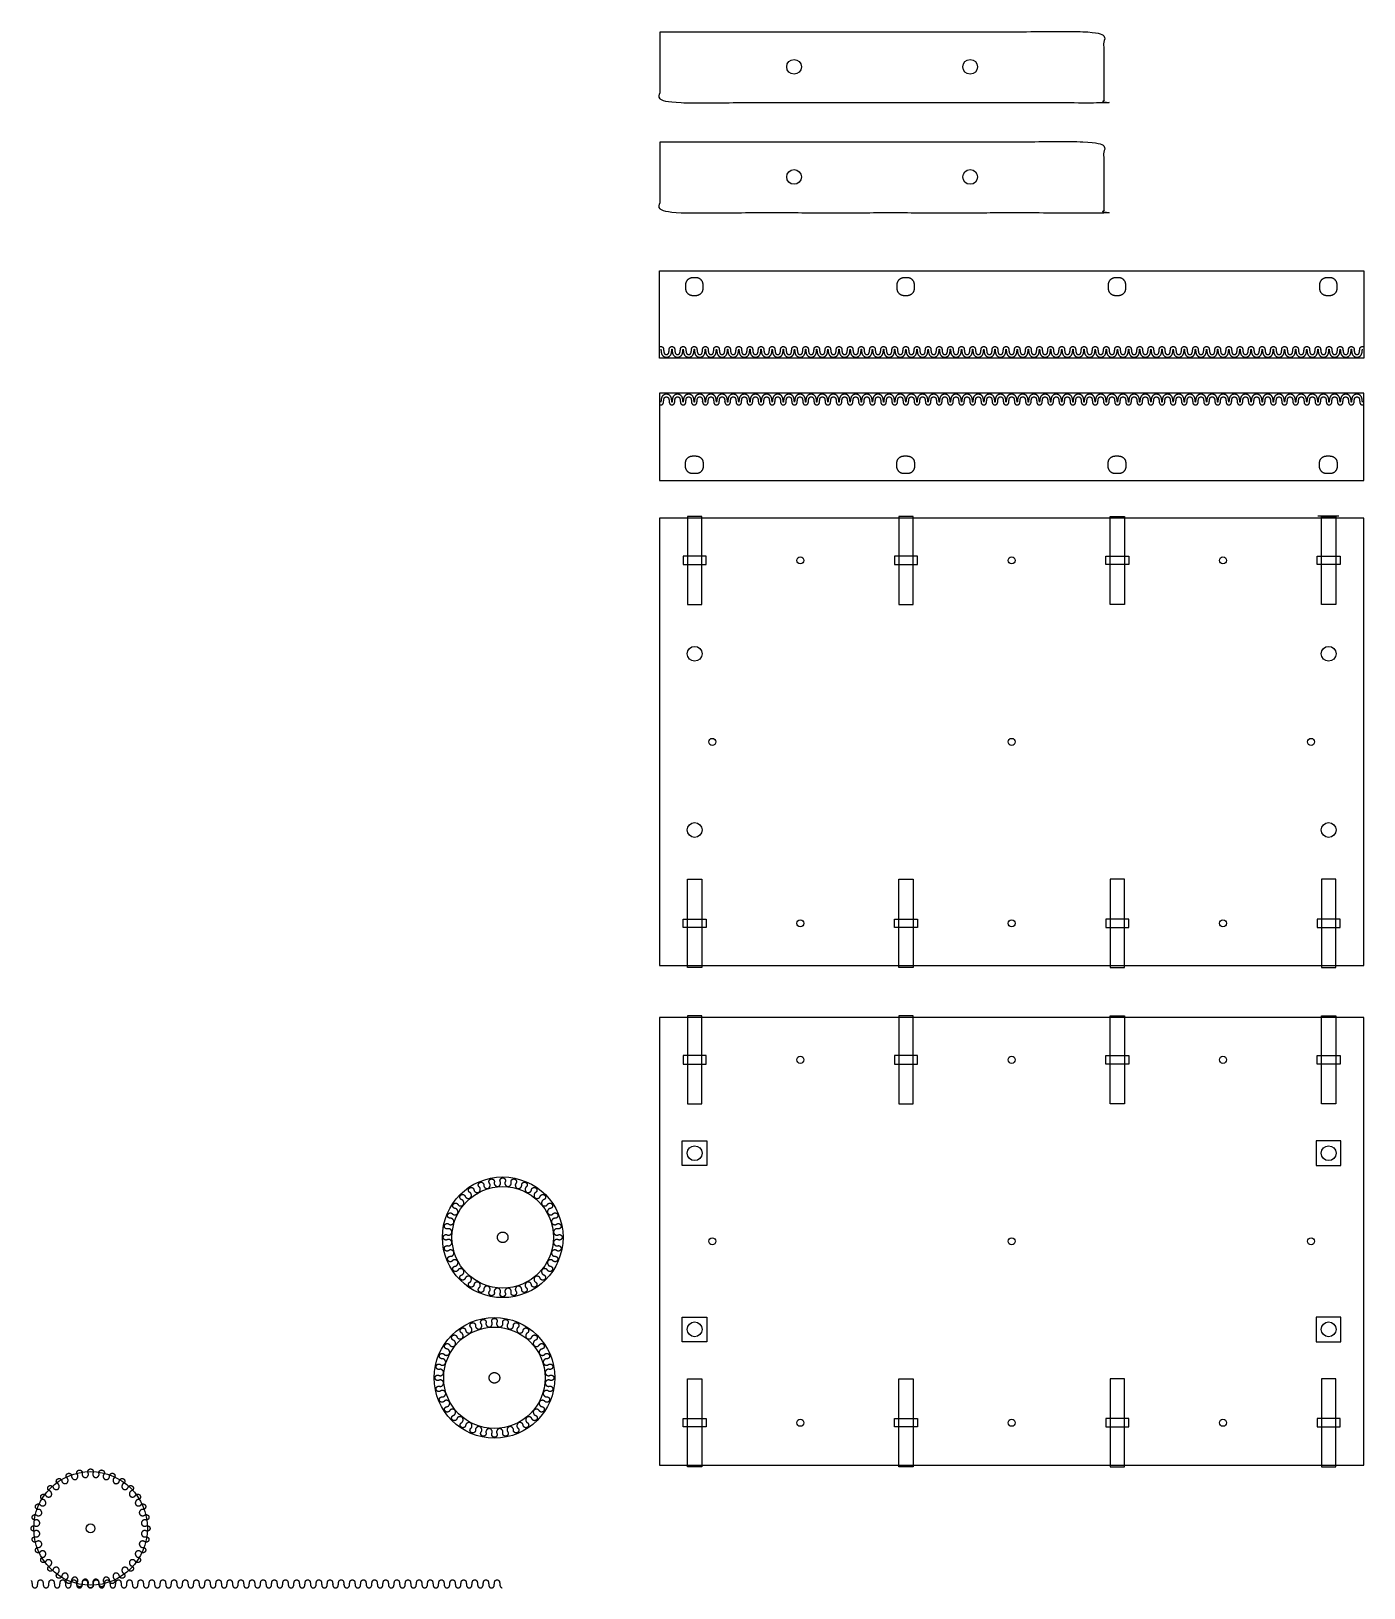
# Model space of a CAD drawing. Header units: millimetres. Extents: x -316 to 441, y -34 to 850.
import ezdxf

# ---------------------------------------------------------------- set-up
doc = ezdxf.new("R2010")
doc.units = ezdxf.units.MM
doc.header["$MEASUREMENT"] = 0
doc.layers.add('Work layer', color=254, linetype='Continuous', true_color=0xdddddd)

msp = doc.modelspace()

# ---------------------------------------------------------------- linework, layer by layer
at = {"layer": 'Work layer'}
for points in [[(440.63, 713.83), (440.63, 664.25), (40.63, 664.25), (40.63, 713.83)], [(440.63, 594.67), (440.63, 644.25), (40.63, 644.25), (40.63, 594.67)], [(56.53, 574.42), (56.53, 524.42), (64.73, 524.42), (64.73, 574.42)], [(176.53, 574.42), (176.53, 524.42), (184.73, 524.42), (184.73, 574.42)], [(304.73, 574.42), (304.73, 524.42), (296.53, 524.42), (296.53, 574.42)], [(424.73, 574.42), (424.73, 524.42), (416.53, 524.42), (416.53, 574.42)], [(440.63, 573.42), (40.63, 573.42), (40.63, 319.42), (440.63, 319.42)], [(54.03, 551.82), (54.03, 547.02), (67.23, 547.02), (67.23, 551.82)], [(174.03, 551.82), (174.03, 547.02), (187.23, 547.02), (187.23, 551.82)], [(307.23, 551.82), (307.23, 547.02), (294.03, 547.02), (294.03, 551.82)], [(427.23, 551.82), (427.23, 547.02), (414.03, 547.02), (414.03, 551.82)], [(56.53, 318.42), (56.53, 368.42), (64.73, 368.42), (64.73, 318.42)], [(176.53, 318.42), (176.53, 368.42), (184.73, 368.42), (184.73, 318.42)], [(304.73, 318.42), (304.73, 368.42), (296.53, 368.42), (296.53, 318.42)], [(424.73, 318.42), (424.73, 368.42), (416.53, 368.42), (416.53, 318.42)], [(54.03, 341.02), (54.03, 345.82), (67.23, 345.82), (67.23, 341.02)], [(174.03, 341.02), (174.03, 345.82), (187.23, 345.82), (187.23, 341.02)], [(307.23, 341.02), (307.23, 345.82), (294.03, 345.82), (294.03, 341.02)], [(427.23, 341.02), (427.23, 345.82), (414.03, 345.82), (414.03, 341.02)], [(440.63, 289.95), (40.63, 289.95), (40.63, 35.95), (440.63, 35.95)], [(56.53, 290.95), (56.53, 240.95), (64.73, 240.95), (64.73, 290.95)], [(176.53, 290.95), (176.53, 240.95), (184.73, 240.95), (184.73, 290.95)], [(304.73, 290.95), (304.73, 240.95), (296.53, 240.95), (296.53, 290.95)], [(424.73, 290.95), (424.73, 240.95), (416.53, 240.95), (416.53, 290.95)], [(54.03, 268.35), (54.03, 263.55), (67.23, 263.55), (67.23, 268.35)], [(174.03, 268.35), (174.03, 263.55), (187.23, 263.55), (187.23, 268.35)], [(307.23, 268.35), (307.23, 263.55), (294.03, 263.55), (294.03, 268.35)], [(427.23, 268.35), (427.23, 263.55), (414.03, 263.55), (414.03, 268.35)], [(53.63, 205.95), (53.63, 219.95), (67.63, 219.95), (67.63, 205.95)], [(427.63, 205.95), (427.63, 219.95), (413.63, 219.95), (413.63, 205.95)], [(53.63, 105.95), (53.63, 119.95), (67.63, 119.95), (67.63, 105.95)], [(427.63, 105.95), (427.63, 119.95), (413.63, 119.95), (413.63, 105.95)], [(56.53, 34.95), (56.53, 84.95), (64.73, 84.95), (64.73, 34.95)], [(176.53, 34.95), (176.53, 84.95), (184.73, 84.95), (184.73, 34.95)], [(304.73, 34.95), (304.73, 84.95), (296.53, 84.95), (296.53, 34.95)], [(424.73, 34.95), (424.73, 84.95), (416.53, 84.95), (416.53, 34.95)], [(54.03, 57.55), (54.03, 62.35), (67.23, 62.35), (67.23, 57.55)], [(174.03, 57.55), (174.03, 62.35), (187.23, 62.35), (187.23, 57.55)], [(307.23, 57.55), (307.23, 62.35), (294.03, 62.35), (294.03, 57.55)], [(427.23, 57.55), (427.23, 62.35), (414.03, 62.35), (414.03, 57.55)]]:
    msp.add_lwpolyline(points, close=True, dxfattribs=at)
msp.add_lwpolyline([(414.44, 574.68), (426.44, 574.68)], dxfattribs=at)
for centre, radius in [((117.08, 829.55), 4.2), ((217.08, 829.55), 4.2), ((117.08, 767.07), 4.2), ((217.08, 767.07), 4.2), ((120.63, 549.42), 2), ((240.63, 549.42), 2), ((360.63, 549.42), 2), ((60.63, 496.42), 4.2), ((420.63, 496.42), 4.2), ((70.63, 446.42), 2), ((240.63, 446.42), 2), ((410.63, 446.42), 2), ((60.63, 396.42), 4.2), ((420.63, 396.42), 4.2), ((120.63, 343.42), 2), ((240.63, 343.42), 2), ((360.63, 343.42), 2), ((120.63, 265.95), 2), ((240.63, 265.95), 2), ((360.63, 265.95), 2), ((60.63, 212.95), 4.2), ((420.63, 212.95), 4.2), ((-48.36, 165.21), 34.25), ((-48.36, 165.21), 28.81), ((70.63, 162.95), 2), ((240.63, 162.95), 2), ((410.63, 162.95), 2), ((-53.06, 85.46), 34.25), ((60.63, 112.95), 4.2), ((420.63, 112.95), 4.2), ((-53.06, 85.46), 28.81), ((120.63, 59.95), 2), ((240.63, 59.95), 2), ((360.63, 59.95), 2), ((-282.39, 0), 32.25), ((-282.39, 0), 2.5), ((-282.39, 0), 2.5)]:
    msp.add_circle(centre, radius, dxfattribs=at)
for points in [[(40.99, 849.48), (40.99, 829.27), (40.99, 809.07), (166.99, 809.07), (292.99, 809.07), (292.99, 829.27), (292.99, 849.48), (166.99, 849.48), (40.99, 849.48)], [(40.99, 787), (40.99, 766.79), (40.99, 746.59), (166.99, 746.59), (292.99, 746.59), (292.99, 766.79), (292.99, 787), (166.99, 787), (40.99, 787)]]:
    msp.add_open_spline(points, degree=2, knots=[0, 0, 0, 400, 400, 662, 662, 1062, 1062, 1324, 1324, 1324], dxfattribs=at)
for points, weights, degree, knots in [([(55.44, 705.83), (55.44, 709.83), (59.44, 709.83), (60.44, 709.83), (61.44, 709.83), (65.44, 709.83), (65.44, 705.83), (65.44, 704.83), (65.44, 703.83), (65.44, 699.83), (61.44, 699.83), (60.44, 699.83), (59.44, 699.83), (55.44, 699.83), (55.44, 703.83), (55.44, 704.83), (55.44, 705.83)], [1, 0.707106781187, 1, 1, 1, 0.707106781187, 1, 1, 1, 0.707106781187, 1, 1, 1, 0.707106781187, 1, 1, 1], 2, [0, 0, 0, 6.283185, 6.283185, 8.283185, 8.283185, 14.566371, 14.566371, 16.566371, 16.566371, 22.849556, 22.849556, 24.849556, 24.849556, 31.132741, 31.132741, 33.132741, 33.132741, 33.132741]), ([(175.44, 705.83), (175.44, 709.83), (179.44, 709.83), (180.44, 709.83), (181.44, 709.83), (185.44, 709.83), (185.44, 705.83), (185.44, 704.83), (185.44, 703.83), (185.44, 699.83), (181.44, 699.83), (180.44, 699.83), (179.44, 699.83), (175.44, 699.83), (175.44, 703.83), (175.44, 704.83), (175.44, 705.83)], [1, 0.707106781187, 1, 1, 1, 0.707106781187, 1, 1, 1, 0.707106781187, 1, 1, 1, 0.707106781187, 1, 1, 1], 2, [0, 0, 0, 6.283185, 6.283185, 8.283185, 8.283185, 14.566371, 14.566371, 16.566371, 16.566371, 22.849556, 22.849556, 24.849556, 24.849556, 31.132741, 31.132741, 33.132741, 33.132741, 33.132741]), ([(295.44, 705.83), (295.44, 709.83), (299.44, 709.83), (300.44, 709.83), (301.44, 709.83), (305.44, 709.83), (305.44, 705.83), (305.44, 704.83), (305.44, 703.83), (305.44, 699.83), (301.44, 699.83), (300.44, 699.83), (299.44, 699.83), (295.44, 699.83), (295.44, 703.83), (295.44, 704.83), (295.44, 705.83)], [1, 0.707106781187, 1, 1, 1, 0.707106781187, 1, 1, 1, 0.707106781187, 1, 1, 1, 0.707106781187, 1, 1, 1], 2, [0, 0, 0, 6.283185, 6.283185, 8.283185, 8.283185, 14.566371, 14.566371, 16.566371, 16.566371, 22.849556, 22.849556, 24.849556, 24.849556, 31.132741, 31.132741, 33.132741, 33.132741, 33.132741]), ([(415.44, 705.83), (415.44, 709.83), (419.44, 709.83), (420.44, 709.83), (421.44, 709.83), (425.44, 709.83), (425.44, 705.83), (425.44, 704.83), (425.44, 703.83), (425.44, 699.83), (421.44, 699.83), (420.44, 699.83), (419.44, 699.83), (415.44, 699.83), (415.44, 703.83), (415.44, 704.83), (415.44, 705.83)], [1, 0.707106781187, 1, 1, 1, 0.707106781187, 1, 1, 1, 0.707106781187, 1, 1, 1, 0.707106781187, 1, 1, 1], 2, [0, 0, 0, 6.283185, 6.283185, 8.283185, 8.283185, 14.566371, 14.566371, 16.566371, 16.566371, 22.849556, 22.849556, 24.849556, 24.849556, 31.132741, 31.132741, 33.132741, 33.132741, 33.132741]), ([(40.63, 670.6), (40.88, 670.75), (41.15, 670.82), (41.43, 670.82), (42.32, 670.82), (42.96, 670.19), (42.98, 669.3), (42.98, 669.27), (42.98, 669.24), (42.98, 669.21), (42.98, 669.12), (42.99, 669.02), (43, 668.91), (43.02, 668.72), (43.04, 668.54), (43.06, 668.35), (43.1, 668.09), (43.14, 667.82), (43.19, 667.55), (43.2, 667.5), (43.21, 667.45), (43.22, 667.39), (43.35, 666.7), (43.89, 666.25), (44.59, 666.25), (45.29, 666.25), (45.83, 666.7), (45.96, 667.39), (45.97, 667.45), (45.98, 667.5), (45.99, 667.55), (46.04, 667.82), (46.08, 668.09), (46.11, 668.35), (46.14, 668.54), (46.16, 668.72), (46.18, 668.91), (46.19, 669.02), (46.19, 669.12), (46.2, 669.21), (46.2, 669.24), (46.2, 669.27), (46.2, 669.3), (46.22, 670.19), (46.86, 670.82), (47.75, 670.82), (48.64, 670.82), (49.28, 670.19), (49.3, 669.3), (49.3, 669.27), (49.3, 669.24), (49.3, 669.21), (49.31, 669.12), (49.31, 669.02), (49.32, 668.91), (49.34, 668.72), (49.36, 668.54), (49.39, 668.35), (49.42, 668.09), (49.46, 667.82), (49.51, 667.55), (49.52, 667.5), (49.53, 667.45), (49.54, 667.39), (49.67, 666.7), (50.21, 666.25), (50.91, 666.25), (51.61, 666.25), (52.16, 666.7), (52.28, 667.39), (52.29, 667.45), (52.3, 667.5), (52.31, 667.55), (52.36, 667.82), (52.4, 668.09), (52.44, 668.35), (52.46, 668.54), (52.48, 668.72), (52.5, 668.91), (52.51, 669.02), (52.52, 669.12), (52.52, 669.21), (52.52, 669.24), (52.52, 669.27), (52.52, 669.3), (52.54, 670.19), (53.18, 670.82), (54.07, 670.82), (54.97, 670.82), (55.61, 670.19), (55.62, 669.3), (55.62, 669.27), (55.63, 669.24), (55.63, 669.21), (55.63, 669.12), (55.64, 669.02), (55.65, 668.91), (55.66, 668.72), (55.69, 668.54), (55.71, 668.35), (55.75, 668.09), (55.79, 667.82), (55.84, 667.55), (55.85, 667.5), (55.86, 667.45), (55.87, 667.39), (55.99, 666.7), (56.53, 666.25), (57.24, 666.25), (57.94, 666.25), (58.48, 666.7), (58.61, 667.39), (58.62, 667.45), (58.63, 667.5), (58.64, 667.55), (58.69, 667.82), (58.73, 668.09), (58.76, 668.35), (58.79, 668.54), (58.81, 668.72), (58.83, 668.91), (58.84, 669.02), (58.84, 669.12), (58.85, 669.21), (58.85, 669.24), (58.85, 669.27), (58.85, 669.3), (58.87, 670.19), (59.5, 670.82), (60.4, 670.82), (61.29, 670.82), (61.93, 670.19), (61.95, 669.3), (61.95, 669.27), (61.95, 669.24), (61.95, 669.21), (61.95, 669.12), (61.96, 669.02), (61.97, 668.91), (61.99, 668.72), (62.01, 668.54), (62.03, 668.35), (62.07, 668.09), (62.11, 667.82), (62.16, 667.55), (62.17, 667.5), (62.18, 667.45), (62.19, 667.39), (62.32, 666.7), (62.86, 666.25), (63.56, 666.25), (64.26, 666.25), (64.8, 666.7), (64.93, 667.39), (64.94, 667.45), (64.95, 667.5), (64.96, 667.55), (65.01, 667.82), (65.05, 668.09), (65.09, 668.35), (65.11, 668.54), (65.13, 668.72), (65.15, 668.91), (65.16, 669.02), (65.17, 669.12), (65.17, 669.21), (65.17, 669.24), (65.17, 669.27), (65.17, 669.3), (65.19, 670.19), (65.83, 670.82), (66.72, 670.82), (67.62, 670.82), (68.25, 670.19), (68.27, 669.3), (68.27, 669.27), (68.27, 669.24), (68.27, 669.21), (68.28, 669.12), (68.29, 669.02), (68.3, 668.91), (68.31, 668.72), (68.33, 668.54), (68.36, 668.35), (68.39, 668.09), (68.44, 667.82), (68.48, 667.55), (68.49, 667.5), (68.5, 667.45), (68.51, 667.39), (68.64, 666.7), (69.18, 666.25), (69.88, 666.25), (70.59, 666.25), (71.13, 666.7), (71.26, 667.39), (71.27, 667.45), (71.28, 667.5), (71.29, 667.55), (71.33, 667.82), (71.38, 668.09), (71.41, 668.35), (71.44, 668.54), (71.46, 668.72), (71.47, 668.91), (71.48, 669.02), (71.49, 669.12), (71.49, 669.21), (71.5, 669.24), (71.5, 669.27), (71.5, 669.3), (71.51, 670.19), (72.15, 670.82), (73.05, 670.82), (73.94, 670.82), (74.58, 670.19), (74.6, 669.3), (74.6, 669.27), (74.6, 669.24), (74.6, 669.21), (74.6, 669.12), (74.61, 669.02), (74.62, 668.91), (74.64, 668.72), (74.66, 668.54), (74.68, 668.35), (74.72, 668.09), (74.76, 667.82), (74.81, 667.55), (74.82, 667.5), (74.83, 667.45), (74.84, 667.39), (74.97, 666.7), (75.51, 666.25), (76.21, 666.25), (76.91, 666.25), (77.45, 666.7), (77.58, 667.39), (77.59, 667.45), (77.6, 667.5), (77.61, 667.55), (77.66, 667.82), (77.7, 668.09), (77.73, 668.35), (77.76, 668.54), (77.78, 668.72), (77.8, 668.91), (77.81, 669.02), (77.81, 669.12), (77.82, 669.21), (77.82, 669.24), (77.82, 669.27), (77.82, 669.3), (77.84, 670.19), (78.48, 670.82), (79.37, 670.82), (80.26, 670.82), (80.9, 670.19), (80.92, 669.3), (80.92, 669.27), (80.92, 669.24), (80.92, 669.21), (80.93, 669.12), (80.93, 669.02), (80.94, 668.91), (80.96, 668.72), (80.98, 668.54), (81.01, 668.35), (81.04, 668.09), (81.08, 667.82), (81.13, 667.55), (81.14, 667.5), (81.15, 667.45), (81.16, 667.39), (81.29, 666.7), (81.83, 666.25), (82.53, 666.25), (83.23, 666.25), (83.78, 666.7), (83.9, 667.39), (83.91, 667.45), (83.92, 667.5), (83.93, 667.55), (83.98, 667.82), (84.02, 668.09), (84.06, 668.35), (84.08, 668.54), (84.1, 668.72), (84.12, 668.91), (84.13, 669.02), (84.14, 669.12), (84.14, 669.21), (84.14, 669.24), (84.14, 669.27), (84.14, 669.3), (84.16, 670.19), (84.8, 670.82), (85.69, 670.82), (86.59, 670.82), (87.23, 670.19), (87.24, 669.3), (87.24, 669.27), (87.25, 669.24), (87.25, 669.21), (87.25, 669.12), (87.26, 669.02), (87.27, 668.91), (87.28, 668.72), (87.31, 668.54), (87.33, 668.35), (87.37, 668.09), (87.41, 667.82), (87.46, 667.55), (87.47, 667.5), (87.48, 667.45), (87.49, 667.39), (87.61, 666.7), (88.15, 666.25), (88.86, 666.25), (89.56, 666.25), (90.1, 666.7), (90.23, 667.39), (90.24, 667.45), (90.25, 667.5), (90.26, 667.55), (90.31, 667.82), (90.35, 668.09), (90.38, 668.35), (90.41, 668.54), (90.43, 668.72), (90.45, 668.91), (90.46, 669.02), (90.46, 669.12), (90.47, 669.21), (90.47, 669.24), (90.47, 669.27), (90.47, 669.3), (90.49, 670.19), (91.12, 670.82), (92.02, 670.82), (92.91, 670.82), (93.55, 670.19), (93.57, 669.3), (93.57, 669.27), (93.57, 669.24), (93.57, 669.21), (93.57, 669.12), (93.58, 669.02), (93.59, 668.91), (93.61, 668.72), (93.63, 668.54), (93.65, 668.35), (93.69, 668.09), (93.73, 667.82), (93.78, 667.55), (93.79, 667.5), (93.8, 667.45), (93.81, 667.39), (93.94, 666.7), (94.48, 666.25), (95.18, 666.25), (95.88, 666.25), (96.42, 666.7), (96.55, 667.39), (96.56, 667.45), (96.57, 667.5), (96.58, 667.55), (96.63, 667.82), (96.67, 668.09), (96.71, 668.35), (96.73, 668.54), (96.75, 668.72), (96.77, 668.91), (96.78, 669.02), (96.79, 669.12), (96.79, 669.21), (96.79, 669.24), (96.79, 669.27), (96.79, 669.3), (96.81, 670.19), (97.45, 670.82), (98.34, 670.82), (99.24, 670.82), (99.87, 670.19), (99.89, 669.3), (99.89, 669.27), (99.89, 669.24), (99.89, 669.21), (99.9, 669.12), (99.91, 669.02), (99.92, 668.91), (99.93, 668.72), (99.95, 668.54), (99.98, 668.35), (100.01, 668.09), (100.06, 667.82), (100.1, 667.55), (100.11, 667.5), (100.12, 667.45), (100.13, 667.39), (100.26, 666.7), (100.8, 666.25), (101.5, 666.25), (102.21, 666.25), (102.75, 666.7), (102.88, 667.39), (102.89, 667.45), (102.9, 667.5), (102.91, 667.55), (102.95, 667.82), (103, 668.09), (103.03, 668.35), (103.06, 668.54), (103.08, 668.72), (103.09, 668.91), (103.1, 669.02), (103.11, 669.12), (103.11, 669.21), (103.12, 669.24), (103.12, 669.27), (103.12, 669.3), (103.13, 670.19), (103.77, 670.82), (104.67, 670.82), (105.56, 670.82), (106.2, 670.19), (106.22, 669.3), (106.22, 669.27), (106.22, 669.24), (106.22, 669.21), (106.22, 669.12), (106.23, 669.02), (106.24, 668.91), (106.26, 668.72), (106.28, 668.54), (106.3, 668.35), (106.34, 668.09), (106.38, 667.82), (106.43, 667.55), (106.44, 667.5), (106.45, 667.45), (106.46, 667.39), (106.59, 666.7), (107.13, 666.25), (107.83, 666.25), (108.53, 666.25), (109.07, 666.7), (109.2, 667.39), (109.21, 667.45), (109.22, 667.5), (109.23, 667.55), (109.28, 667.82), (109.32, 668.09), (109.35, 668.35), (109.38, 668.54), (109.4, 668.72), (109.42, 668.91), (109.43, 669.02), (109.43, 669.12), (109.44, 669.21), (109.44, 669.24), (109.44, 669.27), (109.44, 669.3), (109.46, 670.19), (110.1, 670.82), (110.99, 670.82), (111.88, 670.82), (112.52, 670.19), (112.54, 669.3), (112.54, 669.27), (112.54, 669.24), (112.54, 669.21), (112.55, 669.12), (112.55, 669.02), (112.56, 668.91), (112.58, 668.72), (112.6, 668.54), (112.63, 668.35), (112.66, 668.09), (112.7, 667.82), (112.75, 667.55), (112.76, 667.5), (112.77, 667.45), (112.78, 667.39), (112.91, 666.7), (113.45, 666.25), (114.15, 666.25), (114.85, 666.25), (115.4, 666.7), (115.52, 667.39), (115.53, 667.45), (115.54, 667.5), (115.55, 667.55), (115.6, 667.82), (115.64, 668.09), (115.68, 668.35), (115.7, 668.54), (115.72, 668.72), (115.74, 668.91), (115.75, 669.02), (115.76, 669.12), (115.76, 669.21), (115.76, 669.24), (115.76, 669.27), (115.76, 669.3), (115.78, 670.19), (116.42, 670.82), (117.31, 670.82), (118.21, 670.82), (118.85, 670.19), (118.86, 669.3), (118.86, 669.27), (118.87, 669.24), (118.87, 669.21), (118.87, 669.12), (118.88, 669.02), (118.89, 668.91), (118.9, 668.72), (118.93, 668.54), (118.95, 668.35), (118.99, 668.09), (119.03, 667.82), (119.08, 667.55), (119.09, 667.5), (119.1, 667.45), (119.11, 667.39), (119.23, 666.7), (119.77, 666.25), (120.48, 666.25), (121.18, 666.25), (121.72, 666.7), (121.85, 667.39), (121.86, 667.45), (121.87, 667.5), (121.88, 667.55), (121.93, 667.82), (121.97, 668.09), (122, 668.35), (122.03, 668.54), (122.05, 668.72), (122.07, 668.91), (122.08, 669.02), (122.08, 669.12), (122.09, 669.21), (122.09, 669.24), (122.09, 669.27), (122.09, 669.3), (122.11, 670.19), (122.74, 670.82), (123.64, 670.82), (124.53, 670.82), (125.17, 670.19), (125.19, 669.3), (125.19, 669.27), (125.19, 669.24), (125.19, 669.21), (125.19, 669.12), (125.2, 669.02), (125.21, 668.91), (125.23, 668.72), (125.25, 668.54), (125.27, 668.35), (125.31, 668.09), (125.35, 667.82), (125.4, 667.55), (125.41, 667.5), (125.42, 667.45), (125.43, 667.39), (125.56, 666.7), (126.1, 666.25), (126.8, 666.25), (127.5, 666.25), (128.04, 666.7), (128.17, 667.39), (128.18, 667.45), (128.19, 667.5), (128.2, 667.55), (128.25, 667.82), (128.29, 668.09), (128.33, 668.35), (128.35, 668.54), (128.37, 668.72), (128.39, 668.91), (128.4, 669.02), (128.41, 669.12), (128.41, 669.21), (128.41, 669.24), (128.41, 669.27), (128.41, 669.3), (128.43, 670.19), (129.07, 670.82), (129.96, 670.82), (130.86, 670.82), (131.49, 670.19), (131.51, 669.3), (131.51, 669.27), (131.51, 669.24), (131.51, 669.21), (131.52, 669.12), (131.53, 669.02), (131.54, 668.91), (131.55, 668.72), (131.57, 668.54), (131.6, 668.35), (131.63, 668.09), (131.68, 667.82), (131.72, 667.55), (131.73, 667.5), (131.74, 667.45), (131.75, 667.39), (131.88, 666.7), (132.42, 666.25), (133.12, 666.25), (133.83, 666.25), (134.37, 666.7), (134.5, 667.39), (134.51, 667.45), (134.52, 667.5), (134.53, 667.55), (134.57, 667.82), (134.62, 668.09), (134.65, 668.35), (134.68, 668.54), (134.7, 668.72), (134.71, 668.91), (134.72, 669.02), (134.73, 669.12), (134.73, 669.21), (134.74, 669.24), (134.74, 669.27), (134.74, 669.3), (134.75, 670.19), (135.39, 670.82), (136.29, 670.82), (137.18, 670.82), (137.82, 670.19), (137.84, 669.3), (137.84, 669.27), (137.84, 669.24), (137.84, 669.21), (137.84, 669.12), (137.85, 669.02), (137.86, 668.91), (137.88, 668.72), (137.9, 668.54), (137.92, 668.35), (137.96, 668.09), (138, 667.82), (138.05, 667.55), (138.06, 667.5), (138.07, 667.45), (138.08, 667.39), (138.21, 666.7), (138.75, 666.25), (139.45, 666.25), (140.15, 666.25), (140.69, 666.7), (140.82, 667.39), (140.83, 667.45), (140.84, 667.5), (140.85, 667.55), (140.9, 667.82), (140.94, 668.09), (140.97, 668.35), (141, 668.54), (141.02, 668.72), (141.04, 668.91), (141.05, 669.02), (141.05, 669.12), (141.06, 669.21), (141.06, 669.24), (141.06, 669.27), (141.06, 669.3), (141.08, 670.19), (141.72, 670.82), (142.61, 670.82), (143.5, 670.82), (144.14, 670.19), (144.16, 669.3), (144.16, 669.27), (144.16, 669.24), (144.16, 669.21), (144.17, 669.12), (144.17, 669.02), (144.18, 668.91), (144.2, 668.72), (144.22, 668.54), (144.25, 668.35), (144.28, 668.09), (144.32, 667.82), (144.37, 667.55), (144.38, 667.5), (144.39, 667.45), (144.4, 667.39), (144.53, 666.7), (145.07, 666.25), (145.77, 666.25), (146.47, 666.25), (147.02, 666.7), (147.14, 667.39), (147.15, 667.45), (147.16, 667.5), (147.17, 667.55), (147.22, 667.82), (147.26, 668.09), (147.3, 668.35), (147.32, 668.54), (147.34, 668.72), (147.36, 668.91), (147.37, 669.02), (147.38, 669.12), (147.38, 669.21), (147.38, 669.24), (147.38, 669.27), (147.38, 669.3), (147.4, 670.19), (148.04, 670.82), (148.93, 670.82), (149.83, 670.82), (150.47, 670.19), (150.48, 669.3), (150.48, 669.27), (150.49, 669.24), (150.49, 669.21), (150.49, 669.12), (150.5, 669.02), (150.51, 668.91), (150.52, 668.72), (150.55, 668.54), (150.57, 668.35), (150.61, 668.09), (150.65, 667.82), (150.7, 667.55), (150.71, 667.5), (150.72, 667.45), (150.73, 667.39), (150.85, 666.7), (151.39, 666.25), (152.1, 666.25), (152.8, 666.25), (153.34, 666.7), (153.47, 667.39), (153.48, 667.45), (153.49, 667.5), (153.5, 667.55), (153.55, 667.82), (153.59, 668.09), (153.62, 668.35), (153.65, 668.54), (153.67, 668.72), (153.69, 668.91), (153.7, 669.02), (153.7, 669.12), (153.71, 669.21), (153.71, 669.24), (153.71, 669.27), (153.71, 669.3), (153.73, 670.19), (154.36, 670.82), (155.26, 670.82), (156.15, 670.82), (156.79, 670.19), (156.81, 669.3), (156.81, 669.27), (156.81, 669.24), (156.81, 669.21), (156.81, 669.12), (156.82, 669.02), (156.83, 668.91), (156.85, 668.72), (156.87, 668.54), (156.89, 668.35), (156.93, 668.09), (156.97, 667.82), (157.02, 667.55), (157.03, 667.5), (157.04, 667.45), (157.05, 667.39), (157.18, 666.7), (157.72, 666.25), (158.42, 666.25), (159.12, 666.25), (159.66, 666.7), (159.79, 667.39), (159.8, 667.45), (159.81, 667.5), (159.82, 667.55), (159.87, 667.82), (159.91, 668.09), (159.95, 668.35), (159.97, 668.54), (159.99, 668.72), (160.01, 668.91), (160.02, 669.02), (160.03, 669.12), (160.03, 669.21), (160.03, 669.24), (160.03, 669.27), (160.03, 669.3), (160.05, 670.19), (160.69, 670.82), (161.58, 670.82), (162.48, 670.82), (163.11, 670.19), (163.13, 669.3), (163.13, 669.27), (163.13, 669.24), (163.13, 669.21), (163.14, 669.12), (163.15, 669.02), (163.16, 668.91), (163.17, 668.72), (163.19, 668.54), (163.22, 668.35), (163.25, 668.09), (163.3, 667.82), (163.34, 667.55), (163.35, 667.5), (163.36, 667.45), (163.37, 667.39), (163.5, 666.7), (164.04, 666.25), (164.74, 666.25), (165.45, 666.25), (165.99, 666.7), (166.12, 667.39), (166.13, 667.45), (166.14, 667.5), (166.15, 667.55), (166.19, 667.82), (166.24, 668.09), (166.27, 668.35), (166.3, 668.54), (166.32, 668.72), (166.33, 668.91), (166.34, 669.02), (166.35, 669.12), (166.35, 669.21), (166.36, 669.24), (166.36, 669.27), (166.36, 669.3), (166.37, 670.19), (167.01, 670.82), (167.91, 670.82), (168.8, 670.82), (169.44, 670.19), (169.46, 669.3), (169.46, 669.27), (169.46, 669.24), (169.46, 669.21), (169.46, 669.12), (169.47, 669.02), (169.48, 668.91), (169.5, 668.72), (169.52, 668.54), (169.54, 668.35), (169.58, 668.09), (169.62, 667.82), (169.67, 667.55), (169.68, 667.5), (169.69, 667.45), (169.7, 667.39), (169.83, 666.7), (170.37, 666.25), (171.07, 666.25), (171.77, 666.25), (172.31, 666.7), (172.44, 667.39), (172.45, 667.45), (172.46, 667.5), (172.47, 667.55), (172.52, 667.82), (172.56, 668.09), (172.59, 668.35), (172.62, 668.54), (172.64, 668.72), (172.66, 668.91), (172.67, 669.02), (172.67, 669.12), (172.68, 669.21), (172.68, 669.24), (172.68, 669.27), (172.68, 669.3), (172.7, 670.19), (173.34, 670.82), (174.23, 670.82), (175.12, 670.82), (175.76, 670.19), (175.78, 669.3), (175.78, 669.27), (175.78, 669.24), (175.78, 669.21), (175.79, 669.12), (175.79, 669.02), (175.8, 668.91), (175.82, 668.72), (175.84, 668.54), (175.87, 668.35), (175.9, 668.09), (175.94, 667.82), (175.99, 667.55), (176, 667.5), (176.01, 667.45), (176.02, 667.39), (176.15, 666.7), (176.69, 666.25), (177.39, 666.25), (178.09, 666.25), (178.64, 666.7), (178.76, 667.39), (178.77, 667.45), (178.78, 667.5), (178.79, 667.55), (178.84, 667.82), (178.88, 668.09), (178.92, 668.35), (178.94, 668.54), (178.96, 668.72), (178.98, 668.91), (178.99, 669.02), (179, 669.12), (179, 669.21), (179, 669.24), (179, 669.27), (179, 669.3), (179.02, 670.19), (179.66, 670.82), (180.55, 670.82), (181.45, 670.82), (182.09, 670.19), (182.1, 669.3), (182.1, 669.27), (182.11, 669.24), (182.11, 669.21), (182.11, 669.12), (182.12, 669.02), (182.13, 668.91), (182.14, 668.72), (182.17, 668.54), (182.19, 668.35), (182.23, 668.09), (182.27, 667.82), (182.32, 667.55), (182.33, 667.5), (182.34, 667.45), (182.35, 667.39), (182.47, 666.7), (183.01, 666.25), (183.72, 666.25), (184.42, 666.25), (184.96, 666.7), (185.09, 667.39), (185.1, 667.45), (185.11, 667.5), (185.12, 667.55), (185.17, 667.82), (185.21, 668.09), (185.24, 668.35), (185.27, 668.54), (185.29, 668.72), (185.31, 668.91), (185.32, 669.02), (185.32, 669.12), (185.33, 669.21), (185.33, 669.24), (185.33, 669.27), (185.33, 669.3), (185.35, 670.19), (185.98, 670.82), (186.88, 670.82), (187.77, 670.82), (188.41, 670.19), (188.43, 669.3), (188.43, 669.27), (188.43, 669.24), (188.43, 669.21), (188.43, 669.12), (188.44, 669.02), (188.45, 668.91), (188.47, 668.72), (188.49, 668.54), (188.51, 668.35), (188.55, 668.09), (188.59, 667.82), (188.64, 667.55), (188.65, 667.5), (188.66, 667.45), (188.67, 667.39), (188.8, 666.7), (189.34, 666.25), (190.04, 666.25), (190.74, 666.25), (191.28, 666.7), (191.41, 667.39), (191.42, 667.45), (191.43, 667.5), (191.44, 667.55), (191.49, 667.82), (191.53, 668.09), (191.57, 668.35), (191.59, 668.54), (191.61, 668.72), (191.63, 668.91), (191.64, 669.02), (191.65, 669.12), (191.65, 669.21), (191.65, 669.24), (191.65, 669.27), (191.65, 669.3), (191.67, 670.19), (192.31, 670.82), (193.2, 670.82), (194.1, 670.82), (194.73, 670.19), (194.75, 669.3), (194.75, 669.27), (194.75, 669.24), (194.75, 669.21), (194.76, 669.12), (194.77, 669.02), (194.78, 668.91), (194.79, 668.72), (194.81, 668.54), (194.84, 668.35), (194.87, 668.09), (194.92, 667.82), (194.96, 667.55), (194.97, 667.5), (194.98, 667.45), (194.99, 667.39), (195.12, 666.7), (195.66, 666.25), (196.36, 666.25), (197.07, 666.25), (197.61, 666.7), (197.74, 667.39), (197.75, 667.45), (197.76, 667.5), (197.77, 667.55), (197.81, 667.82), (197.86, 668.09), (197.89, 668.35), (197.92, 668.54), (197.94, 668.72), (197.95, 668.91), (197.96, 669.02), (197.97, 669.12), (197.97, 669.21), (197.98, 669.24), (197.98, 669.27), (197.98, 669.3), (197.99, 670.19), (198.63, 670.82), (199.53, 670.82), (200.42, 670.82), (201.06, 670.19), (201.08, 669.3), (201.08, 669.27), (201.08, 669.24), (201.08, 669.21), (201.08, 669.12), (201.09, 669.02), (201.1, 668.91), (201.12, 668.72), (201.14, 668.54), (201.16, 668.35), (201.2, 668.09), (201.24, 667.82), (201.29, 667.55), (201.3, 667.5), (201.31, 667.45), (201.32, 667.39), (201.45, 666.7), (201.99, 666.25), (202.69, 666.25), (203.39, 666.25), (203.93, 666.7), (204.06, 667.39), (204.07, 667.45), (204.08, 667.5), (204.09, 667.55), (204.14, 667.82), (204.18, 668.09), (204.21, 668.35), (204.24, 668.54), (204.26, 668.72), (204.28, 668.91), (204.29, 669.02), (204.29, 669.12), (204.3, 669.21), (204.3, 669.24), (204.3, 669.27), (204.3, 669.3), (204.32, 670.19), (204.96, 670.82), (205.85, 670.82), (206.74, 670.82), (207.38, 670.19), (207.4, 669.3), (207.4, 669.27), (207.4, 669.24), (207.4, 669.21), (207.41, 669.12), (207.41, 669.02), (207.42, 668.91), (207.44, 668.72), (207.46, 668.54), (207.49, 668.35), (207.52, 668.09), (207.56, 667.82), (207.61, 667.55), (207.62, 667.5), (207.63, 667.45), (207.64, 667.39), (207.77, 666.7), (208.31, 666.25), (209.01, 666.25), (209.71, 666.25), (210.26, 666.7), (210.38, 667.39), (210.39, 667.45), (210.4, 667.5), (210.41, 667.55), (210.46, 667.82), (210.5, 668.09), (210.54, 668.35), (210.56, 668.54), (210.58, 668.72), (210.6, 668.91), (210.61, 669.02), (210.62, 669.12), (210.62, 669.21), (210.62, 669.24), (210.62, 669.27), (210.62, 669.3), (210.64, 670.19), (211.28, 670.82), (212.17, 670.82), (213.07, 670.82), (213.71, 670.19), (213.72, 669.3), (213.72, 669.27), (213.73, 669.24), (213.73, 669.21), (213.73, 669.12), (213.74, 669.02), (213.75, 668.91), (213.76, 668.72), (213.79, 668.54), (213.81, 668.35), (213.85, 668.09), (213.89, 667.82), (213.94, 667.55), (213.95, 667.5), (213.96, 667.45), (213.97, 667.39), (214.09, 666.7), (214.63, 666.25), (215.34, 666.25), (216.04, 666.25), (216.58, 666.7), (216.71, 667.39), (216.72, 667.45), (216.73, 667.5), (216.74, 667.55), (216.79, 667.82), (216.83, 668.09), (216.86, 668.35), (216.89, 668.54), (216.91, 668.72), (216.93, 668.91), (216.94, 669.02), (216.94, 669.12), (216.95, 669.21), (216.95, 669.24), (216.95, 669.27), (216.95, 669.3), (216.97, 670.19), (217.6, 670.82), (218.5, 670.82), (219.39, 670.82), (220.03, 670.19), (220.05, 669.3), (220.05, 669.27), (220.05, 669.24), (220.05, 669.21), (220.05, 669.12), (220.06, 669.02), (220.07, 668.91), (220.09, 668.72), (220.11, 668.54), (220.13, 668.35), (220.17, 668.09), (220.21, 667.82), (220.26, 667.55), (220.27, 667.5), (220.28, 667.45), (220.29, 667.39), (220.42, 666.7), (220.96, 666.25), (221.66, 666.25), (222.36, 666.25), (222.9, 666.7), (223.03, 667.39), (223.04, 667.45), (223.05, 667.5), (223.06, 667.55), (223.11, 667.82), (223.15, 668.09), (223.19, 668.35), (223.21, 668.54), (223.23, 668.72), (223.25, 668.91), (223.26, 669.02), (223.27, 669.12), (223.27, 669.21), (223.27, 669.24), (223.27, 669.27), (223.27, 669.3), (223.29, 670.19), (223.93, 670.82), (224.82, 670.82), (225.72, 670.82), (226.35, 670.19), (226.37, 669.3), (226.37, 669.27), (226.37, 669.24), (226.37, 669.21), (226.38, 669.12), (226.39, 669.02), (226.4, 668.91), (226.41, 668.72), (226.43, 668.54), (226.46, 668.35), (226.49, 668.09), (226.54, 667.82), (226.58, 667.55), (226.59, 667.5), (226.6, 667.45), (226.61, 667.39), (226.74, 666.7), (227.28, 666.25), (227.98, 666.25), (228.69, 666.25), (229.23, 666.7), (229.36, 667.39), (229.37, 667.45), (229.38, 667.5), (229.39, 667.55), (229.43, 667.82), (229.48, 668.09), (229.51, 668.35), (229.54, 668.54), (229.56, 668.72), (229.57, 668.91), (229.58, 669.02), (229.59, 669.12), (229.59, 669.21), (229.6, 669.24), (229.6, 669.27), (229.6, 669.3), (229.61, 670.19), (230.25, 670.82), (231.15, 670.82), (232.04, 670.82), (232.68, 670.19), (232.7, 669.3), (232.7, 669.27), (232.7, 669.24), (232.7, 669.21), (232.7, 669.12), (232.71, 669.02), (232.72, 668.91), (232.74, 668.72), (232.76, 668.54), (232.78, 668.35), (232.82, 668.09), (232.86, 667.82), (232.91, 667.55), (232.92, 667.5), (232.93, 667.45), (232.94, 667.39), (233.07, 666.7), (233.61, 666.25), (234.31, 666.25), (235.01, 666.25), (235.55, 666.7), (235.68, 667.39), (235.69, 667.45), (235.7, 667.5), (235.71, 667.55), (235.76, 667.82), (235.8, 668.09), (235.83, 668.35), (235.86, 668.54), (235.88, 668.72), (235.9, 668.91), (235.91, 669.02), (235.91, 669.12), (235.92, 669.21), (235.92, 669.24), (235.92, 669.27), (235.92, 669.3), (235.94, 670.19), (236.58, 670.82), (237.47, 670.82), (238.36, 670.82), (239, 670.19), (239.02, 669.3), (239.02, 669.27), (239.02, 669.24), (239.02, 669.21), (239.03, 669.12), (239.03, 669.02), (239.04, 668.91), (239.06, 668.72), (239.08, 668.54), (239.11, 668.35), (239.14, 668.09), (239.18, 667.82), (239.23, 667.55), (239.24, 667.5), (239.25, 667.45), (239.26, 667.39), (239.39, 666.7), (239.93, 666.25), (240.63, 666.25), (241.33, 666.25), (241.88, 666.7), (242, 667.39), (242.01, 667.45), (242.02, 667.5), (242.03, 667.55), (242.08, 667.82), (242.12, 668.09), (242.16, 668.35), (242.18, 668.54), (242.2, 668.72), (242.22, 668.91), (242.23, 669.02), (242.24, 669.12), (242.24, 669.21), (242.24, 669.24), (242.24, 669.27), (242.24, 669.3), (242.26, 670.19), (242.9, 670.82), (243.79, 670.82), (244.69, 670.82), (245.33, 670.19), (245.34, 669.3), (245.34, 669.27), (245.35, 669.24), (245.35, 669.21), (245.35, 669.12), (245.36, 669.02), (245.37, 668.91), (245.38, 668.72), (245.41, 668.54), (245.43, 668.35), (245.47, 668.09), (245.51, 667.82), (245.56, 667.55), (245.57, 667.5), (245.58, 667.45), (245.59, 667.39), (245.71, 666.7), (246.25, 666.25), (246.96, 666.25), (247.66, 666.25), (248.2, 666.7), (248.33, 667.39), (248.34, 667.45), (248.35, 667.5), (248.36, 667.55), (248.41, 667.82), (248.45, 668.09), (248.48, 668.35), (248.51, 668.54), (248.53, 668.72), (248.55, 668.91), (248.56, 669.02), (248.56, 669.12), (248.57, 669.21), (248.57, 669.24), (248.57, 669.27), (248.57, 669.3), (248.59, 670.19), (249.22, 670.82), (250.12, 670.82), (251.01, 670.82), (251.65, 670.19), (251.67, 669.3), (251.67, 669.27), (251.67, 669.24), (251.67, 669.21), (251.67, 669.12), (251.68, 669.02), (251.69, 668.91), (251.71, 668.72), (251.73, 668.54), (251.75, 668.35), (251.79, 668.09), (251.83, 667.82), (251.88, 667.55), (251.89, 667.5), (251.9, 667.45), (251.91, 667.39), (252.04, 666.7), (252.58, 666.25), (253.28, 666.25), (253.98, 666.25), (254.52, 666.7), (254.65, 667.39), (254.66, 667.45), (254.67, 667.5), (254.68, 667.55), (254.73, 667.82), (254.77, 668.09), (254.81, 668.35), (254.83, 668.54), (254.85, 668.72), (254.87, 668.91), (254.88, 669.02), (254.89, 669.12), (254.89, 669.21), (254.89, 669.24), (254.89, 669.27), (254.89, 669.3), (254.91, 670.19), (255.55, 670.82), (256.44, 670.82), (257.34, 670.82), (257.97, 670.19), (257.99, 669.3), (257.99, 669.27), (257.99, 669.24), (257.99, 669.21), (258, 669.12), (258.01, 669.02), (258.02, 668.91), (258.03, 668.72), (258.05, 668.54), (258.08, 668.35), (258.11, 668.09), (258.16, 667.82), (258.2, 667.55), (258.21, 667.5), (258.22, 667.45), (258.23, 667.39), (258.36, 666.7), (258.9, 666.25), (259.6, 666.25), (260.31, 666.25), (260.85, 666.7), (260.98, 667.39), (260.99, 667.45), (261, 667.5), (261.01, 667.55), (261.05, 667.82), (261.1, 668.09), (261.13, 668.35), (261.16, 668.54), (261.18, 668.72), (261.19, 668.91), (261.2, 669.02), (261.21, 669.12), (261.21, 669.21), (261.22, 669.24), (261.22, 669.27), (261.22, 669.3), (261.23, 670.19), (261.87, 670.82), (262.77, 670.82), (263.66, 670.82), (264.3, 670.19), (264.32, 669.3), (264.32, 669.27), (264.32, 669.24), (264.32, 669.21), (264.32, 669.12), (264.33, 669.02), (264.34, 668.91), (264.36, 668.72), (264.38, 668.54), (264.4, 668.35), (264.44, 668.09), (264.48, 667.82), (264.53, 667.55), (264.54, 667.5), (264.55, 667.45), (264.56, 667.39), (264.69, 666.7), (265.23, 666.25), (265.93, 666.25), (266.63, 666.25), (267.17, 666.7), (267.3, 667.39), (267.31, 667.45), (267.32, 667.5), (267.33, 667.55), (267.38, 667.82), (267.42, 668.09), (267.45, 668.35), (267.48, 668.54), (267.5, 668.72), (267.52, 668.91), (267.53, 669.02), (267.53, 669.12), (267.54, 669.21), (267.54, 669.24), (267.54, 669.27), (267.54, 669.3), (267.56, 670.19), (268.2, 670.82), (269.09, 670.82), (269.98, 670.82), (270.62, 670.19), (270.64, 669.3), (270.64, 669.27), (270.64, 669.24), (270.64, 669.21), (270.65, 669.12), (270.65, 669.02), (270.66, 668.91), (270.68, 668.72), (270.7, 668.54), (270.73, 668.35), (270.76, 668.09), (270.8, 667.82), (270.85, 667.55), (270.86, 667.5), (270.87, 667.45), (270.88, 667.39), (271.01, 666.7), (271.55, 666.25), (272.25, 666.25), (272.95, 666.25), (273.5, 666.7), (273.62, 667.39), (273.63, 667.45), (273.64, 667.5), (273.65, 667.55), (273.7, 667.82), (273.74, 668.09), (273.78, 668.35), (273.8, 668.54), (273.82, 668.72), (273.84, 668.91), (273.85, 669.02), (273.86, 669.12), (273.86, 669.21), (273.86, 669.24), (273.86, 669.27), (273.86, 669.3), (273.88, 670.19), (274.52, 670.82), (275.41, 670.82), (276.31, 670.82), (276.95, 670.19), (276.96, 669.3), (276.96, 669.27), (276.97, 669.24), (276.97, 669.21), (276.97, 669.12), (276.98, 669.02), (276.99, 668.91), (277, 668.72), (277.03, 668.54), (277.05, 668.35), (277.09, 668.09), (277.13, 667.82), (277.18, 667.55), (277.19, 667.5), (277.2, 667.45), (277.21, 667.39), (277.33, 666.7), (277.87, 666.25), (278.58, 666.25), (279.28, 666.25), (279.82, 666.7), (279.95, 667.39), (279.96, 667.45), (279.97, 667.5), (279.98, 667.55), (280.03, 667.82), (280.07, 668.09), (280.1, 668.35), (280.13, 668.54), (280.15, 668.72), (280.17, 668.91), (280.18, 669.02), (280.18, 669.12), (280.19, 669.21), (280.19, 669.24), (280.19, 669.27), (280.19, 669.3), (280.21, 670.19), (280.84, 670.82), (281.74, 670.82), (282.63, 670.82), (283.27, 670.19), (283.29, 669.3), (283.29, 669.27), (283.29, 669.24), (283.29, 669.21), (283.29, 669.12), (283.3, 669.02), (283.31, 668.91), (283.33, 668.72), (283.35, 668.54), (283.37, 668.35), (283.41, 668.09), (283.45, 667.82), (283.5, 667.55), (283.51, 667.5), (283.52, 667.45), (283.53, 667.39), (283.66, 666.7), (284.2, 666.25), (284.9, 666.25), (285.6, 666.25), (286.14, 666.7), (286.27, 667.39), (286.28, 667.45), (286.29, 667.5), (286.3, 667.55), (286.35, 667.82), (286.39, 668.09), (286.43, 668.35), (286.45, 668.54), (286.47, 668.72), (286.49, 668.91), (286.5, 669.02), (286.51, 669.12), (286.51, 669.21), (286.51, 669.24), (286.51, 669.27), (286.51, 669.3), (286.53, 670.19), (287.17, 670.82), (288.06, 670.82), (288.96, 670.82), (289.59, 670.19), (289.61, 669.3), (289.61, 669.27), (289.61, 669.24), (289.61, 669.21), (289.62, 669.12), (289.63, 669.02), (289.64, 668.91), (289.65, 668.72), (289.67, 668.54), (289.7, 668.35), (289.73, 668.09), (289.78, 667.82), (289.82, 667.55), (289.83, 667.5), (289.84, 667.45), (289.85, 667.39), (289.98, 666.7), (290.52, 666.25), (291.22, 666.25), (291.93, 666.25), (292.47, 666.7), (292.6, 667.39), (292.61, 667.45), (292.62, 667.5), (292.63, 667.55), (292.67, 667.82), (292.72, 668.09), (292.75, 668.35), (292.78, 668.54), (292.8, 668.72), (292.81, 668.91), (292.82, 669.02), (292.83, 669.12), (292.83, 669.21), (292.84, 669.24), (292.84, 669.27), (292.84, 669.3), (292.85, 670.19), (293.49, 670.82), (294.39, 670.82), (295.28, 670.82), (295.92, 670.19), (295.94, 669.3), (295.94, 669.27), (295.94, 669.24), (295.94, 669.21), (295.94, 669.12), (295.95, 669.02), (295.96, 668.91), (295.98, 668.72), (296, 668.54), (296.02, 668.35), (296.06, 668.09), (296.1, 667.82), (296.15, 667.55), (296.16, 667.5), (296.17, 667.45), (296.18, 667.39), (296.31, 666.7), (296.85, 666.25), (297.55, 666.25), (298.25, 666.25), (298.79, 666.7), (298.92, 667.39), (298.93, 667.45), (298.94, 667.5), (298.95, 667.55), (299, 667.82), (299.04, 668.09), (299.07, 668.35), (299.1, 668.54), (299.12, 668.72), (299.14, 668.91), (299.15, 669.02), (299.15, 669.12), (299.16, 669.21), (299.16, 669.24), (299.16, 669.27), (299.16, 669.3), (299.18, 670.19), (299.82, 670.82), (300.71, 670.82), (301.6, 670.82), (302.24, 670.19), (302.26, 669.3), (302.26, 669.27), (302.26, 669.24), (302.26, 669.21), (302.27, 669.12), (302.27, 669.02), (302.28, 668.91), (302.3, 668.72), (302.32, 668.54), (302.35, 668.35), (302.38, 668.09), (302.42, 667.82), (302.47, 667.55), (302.48, 667.5), (302.49, 667.45), (302.5, 667.39), (302.63, 666.7), (303.17, 666.25), (303.87, 666.25), (304.57, 666.25), (305.12, 666.7), (305.24, 667.39), (305.25, 667.45), (305.26, 667.5), (305.27, 667.55), (305.32, 667.82), (305.36, 668.09), (305.4, 668.35), (305.42, 668.54), (305.44, 668.72), (305.46, 668.91), (305.47, 669.02), (305.48, 669.12), (305.48, 669.21), (305.48, 669.24), (305.48, 669.27), (305.48, 669.3), (305.5, 670.19), (306.14, 670.82), (307.03, 670.82), (307.93, 670.82), (308.57, 670.19), (308.58, 669.3), (308.58, 669.27), (308.59, 669.24), (308.59, 669.21), (308.59, 669.12), (308.6, 669.02), (308.61, 668.91), (308.62, 668.72), (308.65, 668.54), (308.67, 668.35), (308.71, 668.09), (308.75, 667.82), (308.8, 667.55), (308.81, 667.5), (308.82, 667.45), (308.83, 667.39), (308.95, 666.7), (309.49, 666.25), (310.2, 666.25), (310.9, 666.25), (311.44, 666.7), (311.57, 667.39), (311.58, 667.45), (311.59, 667.5), (311.6, 667.55), (311.65, 667.82), (311.69, 668.09), (311.72, 668.35), (311.75, 668.54), (311.77, 668.72), (311.79, 668.91), (311.8, 669.02), (311.8, 669.12), (311.81, 669.21), (311.81, 669.24), (311.81, 669.27), (311.81, 669.3), (311.83, 670.19), (312.46, 670.82), (313.36, 670.82), (314.25, 670.82), (314.89, 670.19), (314.91, 669.3), (314.91, 669.27), (314.91, 669.24), (314.91, 669.21), (314.91, 669.12), (314.92, 669.02), (314.93, 668.91), (314.95, 668.72), (314.97, 668.54), (314.99, 668.35), (315.03, 668.09), (315.07, 667.82), (315.12, 667.55), (315.13, 667.5), (315.14, 667.45), (315.15, 667.39), (315.28, 666.7), (315.82, 666.25), (316.52, 666.25), (317.22, 666.25), (317.76, 666.7), (317.89, 667.39), (317.9, 667.45), (317.91, 667.5), (317.92, 667.55), (317.97, 667.82), (318.01, 668.09), (318.05, 668.35), (318.07, 668.54), (318.09, 668.72), (318.11, 668.91), (318.12, 669.02), (318.13, 669.12), (318.13, 669.21), (318.13, 669.24), (318.13, 669.27), (318.13, 669.3), (318.15, 670.19), (318.79, 670.82), (319.68, 670.82), (320.58, 670.82), (321.21, 670.19), (321.23, 669.3), (321.23, 669.27), (321.23, 669.24), (321.23, 669.21), (321.24, 669.12), (321.25, 669.02), (321.26, 668.91), (321.27, 668.72), (321.29, 668.54), (321.32, 668.35), (321.35, 668.09), (321.4, 667.82), (321.44, 667.55), (321.45, 667.5), (321.46, 667.45), (321.47, 667.39), (321.6, 666.7), (322.14, 666.25), (322.84, 666.25), (323.55, 666.25), (324.09, 666.7), (324.22, 667.39), (324.23, 667.45), (324.24, 667.5), (324.25, 667.55), (324.29, 667.82), (324.34, 668.09), (324.37, 668.35), (324.4, 668.54), (324.42, 668.72), (324.43, 668.91), (324.44, 669.02), (324.45, 669.12), (324.45, 669.21), (324.46, 669.24), (324.46, 669.27), (324.46, 669.3), (324.47, 670.19), (325.11, 670.82), (326.01, 670.82), (326.9, 670.82), (327.54, 670.19), (327.56, 669.3), (327.56, 669.27), (327.56, 669.24), (327.56, 669.21), (327.56, 669.12), (327.57, 669.02), (327.58, 668.91), (327.6, 668.72), (327.62, 668.54), (327.64, 668.35), (327.68, 668.09), (327.72, 667.82), (327.77, 667.55), (327.78, 667.5), (327.79, 667.45), (327.8, 667.39), (327.93, 666.7), (328.47, 666.25), (329.17, 666.25), (329.87, 666.25), (330.41, 666.7), (330.54, 667.39), (330.55, 667.45), (330.56, 667.5), (330.57, 667.55), (330.62, 667.82), (330.66, 668.09), (330.69, 668.35), (330.72, 668.54), (330.74, 668.72), (330.76, 668.91), (330.77, 669.02), (330.77, 669.12), (330.78, 669.21), (330.78, 669.24), (330.78, 669.27), (330.78, 669.3), (330.8, 670.19), (331.44, 670.82), (332.33, 670.82), (333.22, 670.82), (333.86, 670.19), (333.88, 669.3), (333.88, 669.27), (333.88, 669.24), (333.88, 669.21), (333.89, 669.12), (333.89, 669.02), (333.9, 668.91), (333.92, 668.72), (333.94, 668.54), (333.97, 668.35), (334, 668.09), (334.04, 667.82), (334.09, 667.55), (334.1, 667.5), (334.11, 667.45), (334.12, 667.39), (334.25, 666.7), (334.79, 666.25), (335.49, 666.25), (336.19, 666.25), (336.74, 666.7), (336.86, 667.39), (336.87, 667.45), (336.88, 667.5), (336.89, 667.55), (336.94, 667.82), (336.98, 668.09), (337.02, 668.35), (337.04, 668.54), (337.06, 668.72), (337.08, 668.91), (337.09, 669.02), (337.1, 669.12), (337.1, 669.21), (337.1, 669.24), (337.1, 669.27), (337.1, 669.3), (337.12, 670.19), (337.76, 670.82), (338.65, 670.82), (339.55, 670.82), (340.19, 670.19), (340.2, 669.3), (340.2, 669.27), (340.21, 669.24), (340.21, 669.21), (340.21, 669.12), (340.22, 669.02), (340.23, 668.91), (340.24, 668.72), (340.27, 668.54), (340.29, 668.35), (340.33, 668.09), (340.37, 667.82), (340.42, 667.55), (340.43, 667.5), (340.44, 667.45), (340.45, 667.39), (340.57, 666.7), (341.11, 666.25), (341.82, 666.25), (342.52, 666.25), (343.06, 666.7), (343.19, 667.39), (343.2, 667.45), (343.21, 667.5), (343.22, 667.55), (343.27, 667.82), (343.31, 668.09), (343.34, 668.35), (343.37, 668.54), (343.39, 668.72), (343.41, 668.91), (343.42, 669.02), (343.42, 669.12), (343.43, 669.21), (343.43, 669.24), (343.43, 669.27), (343.43, 669.3), (343.45, 670.19), (344.08, 670.82), (344.98, 670.82), (345.87, 670.82), (346.51, 670.19), (346.53, 669.3), (346.53, 669.27), (346.53, 669.24), (346.53, 669.21), (346.53, 669.12), (346.54, 669.02), (346.55, 668.91), (346.57, 668.72), (346.59, 668.54), (346.61, 668.35), (346.65, 668.09), (346.69, 667.82), (346.74, 667.55), (346.75, 667.5), (346.76, 667.45), (346.77, 667.39), (346.9, 666.7), (347.44, 666.25), (348.14, 666.25), (348.84, 666.25), (349.38, 666.7), (349.51, 667.39), (349.52, 667.45), (349.53, 667.5), (349.54, 667.55), (349.59, 667.82), (349.63, 668.09), (349.67, 668.35), (349.69, 668.54), (349.71, 668.72), (349.73, 668.91), (349.74, 669.02), (349.75, 669.12), (349.75, 669.21), (349.75, 669.24), (349.75, 669.27), (349.75, 669.3), (349.77, 670.19), (350.41, 670.82), (351.3, 670.82), (352.2, 670.82), (352.83, 670.19), (352.85, 669.3), (352.85, 669.27), (352.85, 669.24), (352.85, 669.21), (352.86, 669.12), (352.87, 669.02), (352.88, 668.91), (352.89, 668.72), (352.91, 668.54), (352.94, 668.35), (352.97, 668.09), (353.02, 667.82), (353.06, 667.55), (353.07, 667.5), (353.08, 667.45), (353.09, 667.39), (353.22, 666.7), (353.76, 666.25), (354.46, 666.25), (355.17, 666.25), (355.71, 666.7), (355.84, 667.39), (355.85, 667.45), (355.86, 667.5), (355.87, 667.55), (355.91, 667.82), (355.96, 668.09), (355.99, 668.35), (356.02, 668.54), (356.04, 668.72), (356.05, 668.91), (356.06, 669.02), (356.07, 669.12), (356.07, 669.21), (356.08, 669.24), (356.08, 669.27), (356.08, 669.3), (356.09, 670.19), (356.73, 670.82), (357.63, 670.82), (358.52, 670.82), (359.16, 670.19), (359.18, 669.3), (359.18, 669.27), (359.18, 669.24), (359.18, 669.21), (359.18, 669.12), (359.19, 669.02), (359.2, 668.91), (359.22, 668.72), (359.24, 668.54), (359.26, 668.35), (359.3, 668.09), (359.34, 667.82), (359.39, 667.55), (359.4, 667.5), (359.41, 667.45), (359.42, 667.39), (359.55, 666.7), (360.09, 666.25), (360.79, 666.25), (361.49, 666.25), (362.03, 666.7), (362.16, 667.39), (362.17, 667.45), (362.18, 667.5), (362.19, 667.55), (362.24, 667.82), (362.28, 668.09), (362.31, 668.35), (362.34, 668.54), (362.36, 668.72), (362.38, 668.91), (362.39, 669.02), (362.39, 669.12), (362.4, 669.21), (362.4, 669.24), (362.4, 669.27), (362.4, 669.3), (362.42, 670.19), (363.06, 670.82), (363.95, 670.82), (364.84, 670.82), (365.48, 670.19), (365.5, 669.3), (365.5, 669.27), (365.5, 669.24), (365.5, 669.21), (365.51, 669.12), (365.51, 669.02), (365.52, 668.91), (365.54, 668.72), (365.56, 668.54), (365.59, 668.35), (365.62, 668.09), (365.66, 667.82), (365.71, 667.55), (365.72, 667.5), (365.73, 667.45), (365.74, 667.39), (365.87, 666.7), (366.41, 666.25), (367.11, 666.25), (367.81, 666.25), (368.36, 666.7), (368.48, 667.39), (368.49, 667.45), (368.5, 667.5), (368.51, 667.55), (368.56, 667.82), (368.6, 668.09), (368.64, 668.35), (368.66, 668.54), (368.68, 668.72), (368.7, 668.91), (368.71, 669.02), (368.72, 669.12), (368.72, 669.21), (368.72, 669.24), (368.72, 669.27), (368.72, 669.3), (368.74, 670.19), (369.38, 670.82), (370.27, 670.82), (371.17, 670.82), (371.81, 670.19), (371.82, 669.3), (371.82, 669.27), (371.83, 669.24), (371.83, 669.21), (371.83, 669.12), (371.84, 669.02), (371.85, 668.91), (371.86, 668.72), (371.89, 668.54), (371.91, 668.35), (371.95, 668.09), (371.99, 667.82), (372.04, 667.55), (372.05, 667.5), (372.06, 667.45), (372.07, 667.39), (372.19, 666.7), (372.73, 666.25), (373.44, 666.25), (374.14, 666.25), (374.68, 666.7), (374.81, 667.39), (374.82, 667.45), (374.83, 667.5), (374.84, 667.55), (374.89, 667.82), (374.93, 668.09), (374.96, 668.35), (374.99, 668.54), (375.01, 668.72), (375.03, 668.91), (375.04, 669.02), (375.04, 669.12), (375.05, 669.21), (375.05, 669.24), (375.05, 669.27), (375.05, 669.3), (375.07, 670.19), (375.7, 670.82), (376.6, 670.82), (377.49, 670.82), (378.13, 670.19), (378.15, 669.3), (378.15, 669.27), (378.15, 669.24), (378.15, 669.21), (378.15, 669.12), (378.16, 669.02), (378.17, 668.91), (378.19, 668.72), (378.21, 668.54), (378.23, 668.35), (378.27, 668.09), (378.31, 667.82), (378.36, 667.55), (378.37, 667.5), (378.38, 667.45), (378.39, 667.39), (378.52, 666.7), (379.06, 666.25), (379.76, 666.25), (380.46, 666.25), (381, 666.7), (381.13, 667.39), (381.14, 667.45), (381.15, 667.5), (381.16, 667.55), (381.21, 667.82), (381.25, 668.09), (381.29, 668.35), (381.31, 668.54), (381.33, 668.72), (381.35, 668.91), (381.36, 669.02), (381.37, 669.12), (381.37, 669.21), (381.37, 669.24), (381.37, 669.27), (381.37, 669.3), (381.39, 670.19), (382.03, 670.82), (382.92, 670.82), (383.82, 670.82), (384.45, 670.19), (384.47, 669.3), (384.47, 669.27), (384.47, 669.24), (384.47, 669.21), (384.48, 669.12), (384.49, 669.02), (384.5, 668.91), (384.51, 668.72), (384.53, 668.54), (384.56, 668.35), (384.59, 668.09), (384.64, 667.82), (384.68, 667.55), (384.69, 667.5), (384.7, 667.45), (384.71, 667.39), (384.84, 666.7), (385.38, 666.25), (386.08, 666.25), (386.79, 666.25), (387.33, 666.7), (387.46, 667.39), (387.47, 667.45), (387.48, 667.5), (387.49, 667.55), (387.53, 667.82), (387.58, 668.09), (387.61, 668.35), (387.64, 668.54), (387.66, 668.72), (387.67, 668.91), (387.68, 669.02), (387.69, 669.12), (387.69, 669.21), (387.7, 669.24), (387.7, 669.27), (387.7, 669.3), (387.71, 670.19), (388.35, 670.82), (389.25, 670.82), (390.14, 670.82), (390.78, 670.19), (390.8, 669.3), (390.8, 669.27), (390.8, 669.24), (390.8, 669.21), (390.8, 669.12), (390.81, 669.02), (390.82, 668.91), (390.84, 668.72), (390.86, 668.54), (390.88, 668.35), (390.92, 668.09), (390.96, 667.82), (391.01, 667.55), (391.02, 667.5), (391.03, 667.45), (391.04, 667.39), (391.17, 666.7), (391.71, 666.25), (392.41, 666.25), (393.11, 666.25), (393.65, 666.7), (393.78, 667.39), (393.79, 667.45), (393.8, 667.5), (393.81, 667.55), (393.86, 667.82), (393.9, 668.09), (393.93, 668.35), (393.96, 668.54), (393.98, 668.72), (394, 668.91), (394.01, 669.02), (394.01, 669.12), (394.02, 669.21), (394.02, 669.24), (394.02, 669.27), (394.02, 669.3), (394.04, 670.19), (394.68, 670.82), (395.57, 670.82), (396.46, 670.82), (397.1, 670.19), (397.12, 669.3), (397.12, 669.27), (397.12, 669.24), (397.12, 669.21), (397.13, 669.12), (397.13, 669.02), (397.14, 668.91), (397.16, 668.72), (397.18, 668.54), (397.21, 668.35), (397.24, 668.09), (397.28, 667.82), (397.33, 667.55), (397.34, 667.5), (397.35, 667.45), (397.36, 667.39), (397.49, 666.7), (398.03, 666.25), (398.73, 666.25), (399.43, 666.25), (399.98, 666.7), (400.1, 667.39), (400.11, 667.45), (400.12, 667.5), (400.13, 667.55), (400.18, 667.82), (400.22, 668.09), (400.26, 668.35), (400.28, 668.54), (400.3, 668.72), (400.32, 668.91), (400.33, 669.02), (400.34, 669.12), (400.34, 669.21), (400.34, 669.24), (400.34, 669.27), (400.34, 669.3), (400.36, 670.19), (401, 670.82), (401.89, 670.82), (402.79, 670.82), (403.43, 670.19), (403.44, 669.3), (403.44, 669.27), (403.45, 669.24), (403.45, 669.21), (403.45, 669.12), (403.46, 669.02), (403.47, 668.91), (403.48, 668.72), (403.51, 668.54), (403.53, 668.35), (403.57, 668.09), (403.61, 667.82), (403.66, 667.55), (403.67, 667.5), (403.68, 667.45), (403.69, 667.39), (403.81, 666.7), (404.35, 666.25), (405.06, 666.25), (405.76, 666.25), (406.3, 666.7), (406.43, 667.39), (406.44, 667.45), (406.45, 667.5), (406.46, 667.55), (406.51, 667.82), (406.55, 668.09), (406.58, 668.35), (406.61, 668.54), (406.63, 668.72), (406.65, 668.91), (406.66, 669.02), (406.66, 669.12), (406.67, 669.21), (406.67, 669.24), (406.67, 669.27), (406.67, 669.3), (406.69, 670.19), (407.32, 670.82), (408.22, 670.82), (409.11, 670.82), (409.75, 670.19), (409.77, 669.3), (409.77, 669.27), (409.77, 669.24), (409.77, 669.21), (409.77, 669.12), (409.78, 669.02), (409.79, 668.91), (409.81, 668.72), (409.83, 668.54), (409.85, 668.35), (409.89, 668.09), (409.93, 667.82), (409.98, 667.55), (409.99, 667.5), (410, 667.45), (410.01, 667.39), (410.14, 666.7), (410.68, 666.25), (411.38, 666.25), (412.08, 666.25), (412.62, 666.7), (412.75, 667.39), (412.76, 667.45), (412.77, 667.5), (412.78, 667.55), (412.83, 667.82), (412.87, 668.09), (412.91, 668.35), (412.93, 668.54), (412.95, 668.72), (412.97, 668.91), (412.98, 669.02), (412.99, 669.12), (412.99, 669.21), (412.99, 669.24), (412.99, 669.27), (412.99, 669.3), (413.01, 670.19), (413.65, 670.82), (414.54, 670.82), (415.44, 670.82), (416.07, 670.19), (416.09, 669.3), (416.09, 669.27), (416.09, 669.24), (416.09, 669.21), (416.1, 669.12), (416.11, 669.02), (416.12, 668.91), (416.13, 668.72), (416.15, 668.54), (416.18, 668.35), (416.21, 668.09), (416.26, 667.82), (416.3, 667.55), (416.31, 667.5), (416.32, 667.45), (416.33, 667.39), (416.46, 666.7), (417, 666.25), (417.7, 666.25), (418.41, 666.25), (418.95, 666.7), (419.08, 667.39), (419.09, 667.45), (419.1, 667.5), (419.11, 667.55), (419.15, 667.82), (419.2, 668.09), (419.23, 668.35), (419.26, 668.54), (419.28, 668.72), (419.29, 668.91), (419.3, 669.02), (419.31, 669.12), (419.31, 669.21), (419.32, 669.24), (419.32, 669.27), (419.32, 669.3), (419.33, 670.19), (419.97, 670.82), (420.87, 670.82), (421.76, 670.82), (422.4, 670.19), (422.42, 669.3), (422.42, 669.27), (422.42, 669.24), (422.42, 669.21), (422.42, 669.12), (422.43, 669.02), (422.44, 668.91), (422.46, 668.72), (422.48, 668.54), (422.5, 668.35), (422.54, 668.09), (422.58, 667.82), (422.63, 667.55), (422.64, 667.5), (422.65, 667.45), (422.66, 667.39), (422.79, 666.7), (423.33, 666.25), (424.03, 666.25), (424.73, 666.25), (425.27, 666.7), (425.4, 667.39), (425.41, 667.45), (425.42, 667.5), (425.43, 667.55), (425.48, 667.82), (425.52, 668.09), (425.55, 668.35), (425.58, 668.54), (425.6, 668.72), (425.62, 668.91), (425.63, 669.02), (425.63, 669.12), (425.64, 669.21), (425.64, 669.24), (425.64, 669.27), (425.64, 669.3), (425.66, 670.19), (426.3, 670.82), (427.19, 670.82), (428.08, 670.82), (428.72, 670.19), (428.74, 669.3), (428.74, 669.27), (428.74, 669.24), (428.74, 669.21), (428.75, 669.12), (428.75, 669.02), (428.76, 668.91), (428.78, 668.72), (428.8, 668.54), (428.83, 668.35), (428.86, 668.09), (428.9, 667.82), (428.95, 667.55), (428.96, 667.5), (428.97, 667.45), (428.98, 667.39), (429.11, 666.7), (429.65, 666.25), (430.35, 666.25), (431.05, 666.25), (431.6, 666.7), (431.72, 667.39), (431.73, 667.45), (431.74, 667.5), (431.75, 667.55), (431.8, 667.82), (431.84, 668.09), (431.88, 668.35), (431.9, 668.54), (431.92, 668.72), (431.94, 668.91), (431.95, 669.02), (431.96, 669.12), (431.96, 669.21), (431.96, 669.24), (431.96, 669.27), (431.96, 669.3), (431.98, 670.19), (432.62, 670.82), (433.51, 670.82), (434.41, 670.82), (435.05, 670.19), (435.06, 669.3), (435.06, 669.27), (435.07, 669.24), (435.07, 669.21), (435.07, 669.12), (435.08, 669.02), (435.09, 668.91), (435.1, 668.72), (435.13, 668.54), (435.15, 668.35), (435.19, 668.09), (435.23, 667.82), (435.28, 667.55), (435.29, 667.5), (435.3, 667.45), (435.31, 667.39), (435.43, 666.7), (435.97, 666.25), (436.68, 666.25), (437.38, 666.25), (437.92, 666.7), (438.05, 667.39), (438.06, 667.45), (438.07, 667.5), (438.08, 667.55), (438.13, 667.82), (438.17, 668.09), (438.2, 668.35), (438.23, 668.54), (438.25, 668.72), (438.27, 668.91), (438.28, 669.02), (438.28, 669.12), (438.29, 669.21), (438.29, 669.24), (438.29, 669.27), (438.29, 669.3), (438.31, 670.19), (438.94, 670.82), (439.84, 670.82), (440.11, 670.82), (440.39, 670.75), (440.63, 670.6)], [0.869234729212, 0.888959359658, 0.932547737798, 0.999999863631, 0.809342760796, 0.809342760796, 0.999999863631, 0.999999863631, 0.999999863631, 0.999999863631, 0.999999863631, 0.999999863631, 0.999999863631, 0.999999863631, 0.999999863631, 0.999999863631, 0.999999863631, 0.999999863631, 0.999999863631, 0.999999863631, 0.999999863631, 0.999999863631, 0.84611483907, 0.84611483907, 0.999999863631, 0.84611483907, 0.84611483907, 0.999999863631, 0.999999863631, 0.999999863631, 0.999999863631, 0.999999863631, 0.999999863631, 0.999999863631, 0.999999863631, 0.999999863631, 0.999999863631, 0.999999863631, 0.999999863631, 0.999999863631, 0.999999863631, 0.999999863631, 0.999999863631, 0.809342760797, 0.809342760796, 0.999999863631, 0.809342760796, 0.809342760796, 0.999999863631, 0.999999863631, 0.999999863631, 0.999999863631, 0.999999863631, 0.999999863631, 0.999999863631, 0.999999863631, 0.999999863631, 0.999999863631, 0.999999863631, 0.999999863631, 0.999999863631, 0.999999863631, 0.999999863631, 0.999999863631, 0.84611483907, 0.84611483907, 0.999999863631, 0.84611483907, 0.84611483907, 0.999999863631, 0.999999863631, 0.999999863631, 0.999999863631, 0.999999863631, 0.999999863631, 0.999999863631, 0.999999863631, 0.999999863631, 0.999999863631, 0.999999863631, 0.999999863631, 0.999999863631, 0.999999863631, 0.999999863631, 0.999999863631, 0.809342806253, 0.809342760797, 0.999999727263, 0.809342650428, 0.809342650428, 0.999999727263, 0.999999727263, 0.999999727263, 0.999999727263, 0.999999727263, 0.999999727263, 0.999999727263, 0.999999727263, 0.999999727263, 0.999999727263, 0.999999727263, 0.999999727263, 0.999999727263, 0.999999727263, 0.999999727263, 0.999999727263, 0.846114723687, 0.846114723687, 0.999999727263, 0.846114723687, 0.846114723687, 0.999999727263, 0.999999727263, 0.999999727263, 0.999999727263, 0.999999727263, 0.999999727263, 0.999999727263, 0.999999727263, 0.999999727263, 0.999999727263, 0.999999727263, 0.999999727263, 0.999999727263, 0.999999727263, 0.999999727263, 0.999999727263, 0.809342650428, 0.809342650428, 0.999999727263, 0.809342650428, 0.809342650428, 0.999999727263, 0.999999727263, 0.999999727263, 0.999999727263, 0.999999727263, 0.999999727263, 0.999999727263, 0.999999727263, 0.999999727263, 0.999999727263, 0.999999727263, 0.999999727263, 0.999999727263, 0.999999727263, 0.999999727263, 0.999999727263, 0.846114723687, 0.846114723687, 0.999999727263, 0.846114723687, 0.846114723687, 0.999999727263, 0.999999727263, 0.999999727263, 0.999999727263, 0.999999727263, 0.999999727263, 0.999999727263, 0.999999727263, 0.999999727263, 0.999999727263, 0.999999727263, 0.999999727263, 0.999999727263, 0.999999727263, 0.999999727263, 0.999999727263, 0.809342650428, 0.809342650428, 0.999999727263, 0.809342650428, 0.809342650428, 0.999999727263, 0.999999727263, 0.999999727263, 0.999999727263, 0.999999727263, 0.999999727263, 0.999999727263, 0.999999727263, 0.999999727263, 0.999999727263, 0.999999727263, 0.999999727263, 0.999999727263, 0.999999727263, 0.999999727263, 0.999999727263, 0.846114723687, 0.846114723687, 0.999999727263, 0.846114723687, 0.846114723687, 0.999999727263, 0.999999727263, 0.999999727263, 0.999999727263, 0.999999727263, 0.999999727263, 0.999999727263, 0.999999727263, 0.999999727263, 0.999999727263, 0.999999727263, 0.999999727263, 0.999999727263, 0.999999727263, 0.999999727263, 0.999999727263, 0.809342695884, 0.809342650428, 0.999999590894, 0.809342540059, 0.809342540059, 0.999999590894, 0.999999590894, 0.999999590894, 0.999999590894, 0.999999590894, 0.999999590894, 0.999999590894, 0.999999590894, 0.999999590894, 0.999999590894, 0.999999590894, 0.999999590894, 0.999999590894, 0.999999590894, 0.999999590894, 0.999999590894, 0.846114608303, 0.846114608303, 0.999999590894, 0.846114608303, 0.846114608303, 0.999999590894, 0.999999590894, 0.999999590894, 0.999999590894, 0.999999590894, 0.999999590894, 0.999999590894, 0.999999590894, 0.999999590894, 0.999999590894, 0.999999590894, 0.999999590894, 0.999999590894, 0.999999590894, 0.999999590894, 0.999999590894, 0.809342540059, 0.809342540059, 0.999999590894, 0.809342540059, 0.809342540059, 0.999999590894, 0.999999590894, 0.999999590894, 0.999999590894, 0.999999590894, 0.999999590894, 0.999999590894, 0.999999590894, 0.999999590894, 0.999999590894, 0.999999590894, 0.999999590894, 0.999999590894, 0.999999590894, 0.999999590894, 0.999999590894, 0.846114608303, 0.846114608303, 0.999999590894, 0.846114608303, 0.846114608303, 0.999999590894, 0.999999590894, 0.999999590894, 0.999999590894, 0.999999590894, 0.999999590894, 0.999999590894, 0.999999590894, 0.999999590894, 0.999999590894, 0.999999590894, 0.999999590894, 0.999999590894, 0.999999590894, 0.999999590894, 0.999999590894, 0.809342540059, 0.809342540059, 0.999999590894, 0.809342540059, 0.809342540059, 0.999999590894, 0.999999590894, 0.999999590894, 0.999999590894, 0.999999590894, 0.999999590894, 0.999999590894, 0.999999590894, 0.999999590894, 0.999999590894, 0.999999590894, 0.999999590894, 0.999999590894, 0.999999590894, 0.999999590894, 0.999999590894, 0.846114608303, 0.846114608303, 0.999999590894, 0.846114608303, 0.846114608303, 0.999999590894, 0.999999590894, 0.999999590894, 0.999999590894, 0.999999590894, 0.999999590894, 0.999999590894, 0.999999590894, 0.999999590894, 0.999999590894, 0.999999590894, 0.999999590894, 0.999999590894, 0.999999590894, 0.999999590894, 0.999999590894, 0.809342540059, 0.809342540059, 0.999999590894, 0.809342540059, 0.809342540059, 0.999999590894, 0.999999590894, 0.999999590894, 0.999999590894, 0.999999590894, 0.999999590894, 0.999999590894, 0.999999590894, 0.999999590894, 0.999999590894, 0.999999590894, 0.999999590894, 0.999999590894, 0.999999590894, 0.999999590894, 0.999999590894, 0.846114608303, 0.846114608303, 0.999999590894, 0.846114608303, 0.846114608303, 0.999999590894, 0.999999590894, 0.999999590894, 0.999999590894, 0.999999590894, 0.999999590894, 0.999999590894, 0.999999590894, 0.999999590894, 0.999999590894, 0.999999590894, 0.999999590894, 0.999999590894, 0.999999590894, 0.999999590894, 0.999999590894, 0.809342540059, 0.809342540059, 0.999999590894, 0.809342540059, 0.809342540059, 0.999999590894, 0.999999590894, 0.999999590894, 0.999999590894, 0.999999590894, 0.999999590894, 0.999999590894, 0.999999590894, 0.999999590894, 0.999999590894, 0.999999590894, 0.999999590894, 0.999999590894, 0.999999590894, 0.999999590894, 0.999999590894, 0.846114608303, 0.846114608303, 0.999999590894, 0.846114608303, 0.846114608303, 0.999999590894, 0.999999590894, 0.999999590894, 0.999999590894, 0.999999590894, 0.999999590894, 0.999999590894, 0.999999590894, 0.999999590894, 0.999999590894, 0.999999590894, 0.999999590894, 0.999999590894, 0.999999590894, 0.999999590894, 0.999999590894, 0.809342540059, 0.809342540059, 0.999999590894, 0.809342540059, 0.809342540059, 0.999999590894, 0.999999590894, 0.999999590894, 0.999999590894, 0.999999590894, 0.999999590894, 0.999999590894, 0.999999590894, 0.999999590894, 0.999999590894, 0.999999590894, 0.999999590894, 0.999999590894, 0.999999590894, 0.999999590894, 0.999999590894, 0.846114608303, 0.846114608303, 0.999999590894, 0.846114608303, 0.846114608303, 0.999999590894, 0.999999590894, 0.999999590894, 0.999999590894, 0.999999590894, 0.999999590894, 0.999999590894, 0.999999590894, 0.999999590894, 0.999999590894, 0.999999590894, 0.999999590894, 0.999999590894, 0.999999590894, 0.999999590894, 0.999999590894, 0.809342585515, 0.809342540059, 0.999999454526, 0.80934242969, 0.80934242969, 0.999999454526, 0.999999454526, 0.999999454526, 0.999999454526, 0.999999454526, 0.999999454526, 0.999999454526, 0.999999454526, 0.999999454526, 0.999999454526, 0.999999454526, 0.999999454526, 0.999999454526, 0.999999454526, 0.999999454526, 0.999999454526, 0.84611449292, 0.84611449292, 0.999999454526, 0.84611449292, 0.84611449292, 0.999999454526, 0.999999454526, 0.999999454526, 0.999999454526, 0.999999454526, 0.999999454526, 0.999999454526, 0.999999454526, 0.999999454526, 0.999999454526, 0.999999454526, 0.999999454526, 0.999999454526, 0.999999454526, 0.999999454526, 0.999999454526, 0.80934242969, 0.80934242969, 0.999999454526, 0.80934242969, 0.80934242969, 0.999999454526, 0.999999454526, 0.999999454526, 0.999999454526, 0.999999454526, 0.999999454526, 0.999999454526, 0.999999454526, 0.999999454526, 0.999999454526, 0.999999454526, 0.999999454526, 0.999999454526, 0.999999454526, 0.999999454526, 0.999999454526, 0.84611449292, 0.84611449292, 0.999999454526, 0.84611449292, 0.84611449292, 0.999999454526, 0.999999454526, 0.999999454526, 0.999999454526, 0.999999454526, 0.999999454526, 0.999999454526, 0.999999454526, 0.999999454526, 0.999999454526, 0.999999454526, 0.999999454526, 0.999999454526, 0.999999454526, 0.999999454526, 0.999999454526, 0.809342475146, 0.80934242969, 0.999999318157, 0.809342319321, 0.809342319321, 0.999999318157, 0.999999318157, 0.999999318157, 0.999999318157, 0.999999318157, 0.999999318157, 0.999999318157, 0.999999318157, 0.999999318157, 0.999999318157, 0.999999318157, 0.999999318157, 0.999999318157, 0.999999318157, 0.999999318157, 0.999999318157, 0.846114377536, 0.846114377536, 0.999999318157, 0.846114377536, 0.846114377536, 0.999999318157, 0.999999318157, 0.999999318157, 0.999999318157, 0.999999318157, 0.999999318157, 0.999999318157, 0.999999318157, 0.999999318157, 0.999999318157, 0.999999318157, 0.999999318157, 0.999999318157, 0.999999318157, 0.999999318157, 0.999999318157, 0.809342319321, 0.809342319321, 0.999999318157, 0.809342319321, 0.809342319321, 0.999999318157, 0.999999318157, 0.999999318157, 0.999999318157, 0.999999318157, 0.999999318157, 0.999999318157, 0.999999318157, 0.999999318157, 0.999999318157, 0.999999318157, 0.999999318157, 0.999999318157, 0.999999318157, 0.999999318157, 0.999999318157, 0.846114377536, 0.846114377536, 0.999999318157, 0.846114377536, 0.846114377536, 0.999999318157, 0.999999318157, 0.999999318157, 0.999999318157, 0.999999318157, 0.999999318157, 0.999999318157, 0.999999318157, 0.999999318157, 0.999999318157, 0.999999318157, 0.999999318157, 0.999999318157, 0.999999318157, 0.999999318157, 0.999999318157, 0.809342319321, 0.809342319321, 0.999999318157, 0.809342319321, 0.809342319321, 0.999999318157, 0.999999318157, 0.999999318157, 0.999999318157, 0.999999318157, 0.999999318157, 0.999999318157, 0.999999318157, 0.999999318157, 0.999999318157, 0.999999318157, 0.999999318157, 0.999999318157, 0.999999318157, 0.999999318157, 0.999999318157, 0.846114377536, 0.846114377536, 0.999999318157, 0.846114377536, 0.846114377536, 0.999999318157, 0.999999318157, 0.999999318157, 0.999999318157, 0.999999318157, 0.999999318157, 0.999999318157, 0.999999318157, 0.999999318157, 0.999999318157, 0.999999318157, 0.999999318157, 0.999999318157, 0.999999318157, 0.999999318157, 0.999999318157, 0.809342364777, 0.809342319321, 0.999999181789, 0.809342208952, 0.809342208952, 0.999999181789, 0.999999181789, 0.999999181789, 0.999999181789, 0.999999181789, 0.999999181789, 0.999999181789, 0.999999181789, 0.999999181789, 0.999999181789, 0.999999181789, 0.999999181789, 0.999999181789, 0.999999181789, 0.999999181789, 0.999999181789, 0.846114262153, 0.846114262153, 0.999999181789, 0.846114262153, 0.846114262153, 0.999999181789, 0.999999181789, 0.999999181789, 0.999999181789, 0.999999181789, 0.999999181789, 0.999999181789, 0.999999181789, 0.999999181789, 0.999999181789, 0.999999181789, 0.999999181789, 0.999999181789, 0.999999181789, 0.999999181789, 0.999999181789, 0.809342208952, 0.809342208952, 0.999999181789, 0.809342208952, 0.809342208952, 0.999999181789, 0.999999181789, 0.999999181789, 0.999999181789, 0.999999181789, 0.999999181789, 0.999999181789, 0.999999181789, 0.999999181789, 0.999999181789, 0.999999181789, 0.999999181789, 0.999999181789, 0.999999181789, 0.999999181789, 0.999999181789, 0.846114262153, 0.846114262153, 0.999999181789, 0.846114262153, 0.846114262153, 0.999999181789, 0.999999181789, 0.999999181789, 0.999999181789, 0.999999181789, 0.999999181789, 0.999999181789, 0.999999181789, 0.999999181789, 0.999999181789, 0.999999181789, 0.999999181789, 0.999999181789, 0.999999181789, 0.999999181789, 0.999999181789, 0.809342254408, 0.809342208952, 0.99999904542, 0.809342098583, 0.809342098583, 0.99999904542, 0.99999904542, 0.99999904542, 0.99999904542, 0.99999904542, 0.99999904542, 0.99999904542, 0.99999904542, 0.99999904542, 0.99999904542, 0.99999904542, 0.99999904542, 0.99999904542, 0.99999904542, 0.99999904542, 0.99999904542, 0.84611414677, 0.84611414677, 0.99999904542, 0.84611414677, 0.84611414677, 0.99999904542, 0.99999904542, 0.99999904542, 0.99999904542, 0.99999904542, 0.99999904542, 0.99999904542, 0.99999904542, 0.99999904542, 0.99999904542, 0.99999904542, 0.99999904542, 0.99999904542, 0.99999904542, 0.99999904542, 0.99999904542, 0.809342144039, 0.809342098583, 0.999998909052, 0.809341988214, 0.809341988214, 0.999998909052, 0.999998909052, 0.999998909052, 0.999998909052, 0.999998909052, 0.999998909052, 0.999998909052, 0.999998909052, 0.999998909052, 0.999998909052, 0.999998909052, 0.999998909052, 0.999998909052, 0.999998909052, 0.999998909052, 0.999998909052, 0.846114031386, 0.846114031386, 0.999998909052, 0.846114031386, 0.846114031386, 0.999998909052, 0.999998909052, 0.999998909052, 0.999998909052, 0.999998909052, 0.999998909052, 0.999998909052, 0.999998909052, 0.999998909052, 0.999998909052, 0.999998909052, 0.999998909052, 0.999998909052, 0.999998909052, 0.999998909052, 0.999998909052, 0.809341988214, 0.809341988214, 0.999998909052, 0.809341988214, 0.809341988214, 0.999998909052, 0.999998909052, 0.999998909052, 0.999998909052, 0.999998909052, 0.999998909052, 0.999998909052, 0.999998909052, 0.999998909052, 0.999998909052, 0.999998909052, 0.999998909052, 0.999998909052, 0.999998909052, 0.999998909052, 0.999998909052, 0.846114031386, 0.846114031386, 0.999998909052, 0.846114031386, 0.846114031386, 0.999998909052, 0.999998909052, 0.999998909052, 0.999998909052, 0.999998909052, 0.999998909052, 0.999998909052, 0.999998909052, 0.999998909052, 0.999998909052, 0.999998909052, 0.999998909052, 0.999998909052, 0.999998909052, 0.999998909052, 0.999998909052, 0.809341988214, 0.809341988214, 0.999998909052, 0.809341988214, 0.809341988214, 0.999998909052, 0.999998909052, 0.999998909052, 0.999998909052, 0.999998909052, 0.999998909052, 0.999998909052, 0.999998909052, 0.999998909052, 0.999998909052, 0.999998909052, 0.999998909052, 0.999998909052, 0.999998909052, 0.999998909052, 0.999998909052, 0.846114031386, 0.846114031386, 0.999998909052, 0.846114031386, 0.846114031386, 0.999998909052, 0.999998909052, 0.999998909052, 0.999998909052, 0.999998909052, 0.999998909052, 0.999998909052, 0.999998909052, 0.999998909052, 0.999998909052, 0.999998909052, 0.999998909052, 0.999998909052, 0.999998909052, 0.999998909052, 0.999998909052, 0.809341988214, 0.809341988214, 0.999998909052, 0.809341988214, 0.809341988214, 0.999998909052, 0.999998909052, 0.999998909052, 0.999998909052, 0.999998909052, 0.999998909052, 0.999998909052, 0.999998909052, 0.999998909052, 0.999998909052, 0.999998909052, 0.999998909052, 0.999998909052, 0.999998909052, 0.999998909052, 0.999998909052, 0.846114031386, 0.846114031386, 0.999998909052, 0.846114031386, 0.846114031386, 0.999998909052, 0.999998909052, 0.999998909052, 0.999998909052, 0.999998909052, 0.999998909052, 0.999998909052, 0.999998909052, 0.999998909052, 0.999998909052, 0.999998909052, 0.999998909052, 0.999998909052, 0.999998909052, 0.999998909052, 0.999998909052, 0.80934203367, 0.809341988214, 0.999998772683, 0.809341877845, 0.809341877845, 0.999998772683, 0.999998772683, 0.999998772683, 0.999998772683, 0.999998772683, 0.999998772683, 0.999998772683, 0.999998772683, 0.999998772683, 0.999998772683, 0.999998772683, 0.999998772683, 0.999998772683, 0.999998772683, 0.999998772683, 0.999998772683, 0.846113916003, 0.846113916003, 0.999998772683, 0.846113916003, 0.846113916003, 0.999998772683, 0.999998772683, 0.999998772683, 0.999998772683, 0.999998772683, 0.999998772683, 0.999998772683, 0.999998772683, 0.999998772683, 0.999998772683, 0.999998772683, 0.999998772683, 0.999998772683, 0.999998772683, 0.999998772683, 0.999998772683, 0.809341877845, 0.809341877845, 0.999998772683, 0.809341877845, 0.809341877845, 0.999998772683, 0.999998772683, 0.999998772683, 0.999998772683, 0.999998772683, 0.999998772683, 0.999998772683, 0.999998772683, 0.999998772683, 0.999998772683, 0.999998772683, 0.999998772683, 0.999998772683, 0.999998772683, 0.999998772683, 0.999998772683, 0.846113916003, 0.846113916003, 0.999998772683, 0.846113916003, 0.846113916003, 0.999998772683, 0.999998772683, 0.999998772683, 0.999998772683, 0.999998772683, 0.999998772683, 0.999998772683, 0.999998772683, 0.999998772683, 0.999998772683, 0.999998772683, 0.999998772683, 0.999998772683, 0.999998772683, 0.999998772683, 0.999998772683, 0.809341877845, 0.809341877845, 0.999998772683, 0.809341877845, 0.809341877845, 0.999998772683, 0.999998772683, 0.999998772683, 0.999998772683, 0.999998772683, 0.999998772683, 0.999998772683, 0.999998772683, 0.999998772683, 0.999998772683, 0.999998772683, 0.999998772683, 0.999998772683, 0.999998772683, 0.999998772683, 0.999998772683, 0.846113916003, 0.846113916003, 0.999998772683, 0.846113916003, 0.846113916003, 0.999998772683, 0.999998772683, 0.999998772683, 0.999998772683, 0.999998772683, 0.999998772683, 0.999998772683, 0.999998772683, 0.999998772683, 0.999998772683, 0.999998772683, 0.999998772683, 0.999998772683, 0.999998772683, 0.999998772683, 0.999998772683, 0.809341923302, 0.809341877845, 0.999998636315, 0.809341767477, 0.809341767477, 0.999998636315, 0.999998636315, 0.999998636315, 0.999998636315, 0.999998636315, 0.999998636315, 0.999998636315, 0.999998636315, 0.999998636315, 0.999998636315, 0.999998636315, 0.999998636315, 0.999998636315, 0.999998636315, 0.999998636315, 0.999998636315, 0.846113800619, 0.846113800619, 0.999998636315, 0.846113800619, 0.846113800619, 0.999998636315, 0.999998636315, 0.999998636315, 0.999998636315, 0.999998636315, 0.999998636315, 0.999998636315, 0.999998636315, 0.999998636315, 0.999998636315, 0.999998636315, 0.999998636315, 0.999998636315, 0.999998636315, 0.999998636315, 0.999998636315, 0.809341812933, 0.809341767477, 0.999998499947, 0.809341657108, 0.809341657108, 0.999998499947, 0.999998499947, 0.999998499947, 0.999998499947, 0.999998499947, 0.999998499947, 0.999998499947, 0.999998499947, 0.999998499947, 0.999998499947, 0.999998499947, 0.999998499947, 0.999998499947, 0.999998499947, 0.999998499947, 0.999998499947, 0.846113685236, 0.846113685236, 0.999998499947, 0.846113685236, 0.846113685236, 0.999998499947, 0.999998499947, 0.999998499947, 0.999998499947, 0.999998499947, 0.999998499947, 0.999998499947, 0.999998499947, 0.999998499947, 0.999998499947, 0.999998499947, 0.999998499947, 0.999998499947, 0.999998499947, 0.999998499947, 0.999998499947, 0.809341702564, 0.809341657108, 0.999998363578, 0.809341546739, 0.809341546739, 0.999998363578, 0.999998363578, 0.999998363578, 0.999998363578, 0.999998363578, 0.999998363578, 0.999998363578, 0.999998363578, 0.999998363578, 0.999998363578, 0.999998363578, 0.999998363578, 0.999998363578, 0.999998363578, 0.999998363578, 0.999998363578, 0.846113569853, 0.846113569853, 0.999998363578, 0.846113569853, 0.846113569853, 0.999998363578, 0.999998363578, 0.999998363578, 0.999998363578, 0.999998363578, 0.999998363578, 0.999998363578, 0.999998363578, 0.999998363578, 0.999998363578, 0.999998363578, 0.999998363578, 0.999998363578, 0.999998363578, 0.999998363578, 0.999998363578, 0.809341592195, 0.809341546739, 0.99999822721, 0.80934143637, 0.80934143637, 0.99999822721, 0.99999822721, 0.99999822721, 0.99999822721, 0.99999822721, 0.99999822721, 0.99999822721, 0.99999822721, 0.99999822721, 0.99999822721, 0.99999822721, 0.99999822721, 0.99999822721, 0.99999822721, 0.99999822721, 0.99999822721, 0.84611345447, 0.84611345447, 0.99999822721, 0.84611345447, 0.84611345447, 0.99999822721, 0.99999822721, 0.99999822721, 0.99999822721, 0.99999822721, 0.99999822721, 0.99999822721, 0.99999822721, 0.99999822721, 0.99999822721, 0.99999822721, 0.99999822721, 0.99999822721, 0.99999822721, 0.99999822721, 0.99999822721, 0.809341481826, 0.80934143637, 0.999998090842, 0.809341326002, 0.809341326002, 0.999998090842, 0.999998090842, 0.999998090842, 0.999998090842, 0.999998090842, 0.999998090842, 0.999998090842, 0.999998090842, 0.999998090842, 0.999998090842, 0.999998090842, 0.999998090842, 0.999998090842, 0.999998090842, 0.999998090842, 0.999998090842, 0.846113339086, 0.846113339086, 0.999998090842, 0.846113339086, 0.846113339086, 0.999998090842, 0.999998090842, 0.999998090842, 0.999998090842, 0.999998090842, 0.999998090842, 0.999998090842, 0.999998090842, 0.999998090842, 0.999998090842, 0.999998090842, 0.999998090842, 0.999998090842, 0.999998090842, 0.999998090842, 0.999998090842, 0.809341371458, 0.809341326002, 0.999997954473, 0.809341215633, 0.809341215633, 0.999997954473, 0.999997954473, 0.999997954473, 0.999997954473, 0.999997954473, 0.999997954473, 0.999997954473, 0.999997954473, 0.999997954473, 0.999997954473, 0.999997954473, 0.999997954473, 0.999997954473, 0.999997954473, 0.999997954473, 0.999997954473, 0.846113223703, 0.846113223703, 0.999997954473, 0.846113223703, 0.846113223703, 0.999997954473, 0.999997954473, 0.999997954473, 0.999997954473, 0.999997954473, 0.999997954473, 0.999997954473, 0.999997954473, 0.999997954473, 0.999997954473, 0.999997954473, 0.999997954473, 0.999997954473, 0.999997954473, 0.999997954473, 0.999997954473, 0.809341261089, 0.809341215633, 0.999997818105, 0.809341105264, 0.809341105264, 0.999997818105, 0.999997818105, 0.999997818105, 0.999997818105, 0.999997818105, 0.999997818105, 0.999997818105, 0.999997818105, 0.999997818105, 0.999997818105, 0.999997818105, 0.999997818105, 0.999997818105, 0.999997818105, 0.999997818105, 0.999997818105, 0.84611310832, 0.84611310832, 0.999997818105, 0.84611310832, 0.84611310832, 0.999997818105, 0.999997818105, 0.999997818105, 0.999997818105, 0.999997818105, 0.999997818105, 0.999997818105, 0.999997818105, 0.999997818105, 0.999997818105, 0.999997818105, 0.999997818105, 0.999997818105, 0.999997818105, 0.999997818105, 0.999997818105, 0.80934115072, 0.809341105264, 0.999997681737, 0.809340994895, 0.809340994895, 0.999997681737, 0.999997681737, 0.999997681737, 0.999997681737, 0.999997681737, 0.999997681737, 0.999997681737, 0.999997681737, 0.999997681737, 0.999997681737, 0.999997681737, 0.999997681737, 0.999997681737, 0.999997681737, 0.999997681737, 0.999997681737, 0.846112992936, 0.846112992936, 0.999997681737, 0.846112992936, 0.846112992936, 0.999997681737, 0.999997681737, 0.999997681737, 0.999997681737, 0.999997681737, 0.999997681737, 0.999997681737, 0.999997681737, 0.999997681737, 0.999997681737, 0.999997681737, 0.999997681737, 0.999997681737, 0.999997681737, 0.999997681737, 0.999997681737, 0.809341040352, 0.809340994895, 0.999997545368, 0.809340884527, 0.809340884527, 0.999997545368, 0.999997545368, 0.999997545368, 0.999997545368, 0.999997545368, 0.999997545368, 0.999997545368, 0.999997545368, 0.999997545368, 0.999997545368, 0.999997545368, 0.999997545368, 0.999997545368, 0.999997545368, 0.999997545368, 0.999997545368, 0.846112877553, 0.846112877553, 0.999997545368, 0.846112877553, 0.846112877553, 0.999997545368, 0.999997545368, 0.999997545368, 0.999997545368, 0.999997545368, 0.999997545368, 0.999997545368, 0.999997545368, 0.999997545368, 0.999997545368, 0.999997545368, 0.999997545368, 0.999997545368, 0.999997545368, 0.999997545368, 0.999997545368, 0.809340929983, 0.809340884527, 0.999997409, 0.809340774158, 0.809340774158, 0.999997409, 0.999997409, 0.999997409, 0.999997409, 0.999997409, 0.999997409, 0.999997409, 0.999997409, 0.999997409, 0.999997409, 0.999997409, 0.999997409, 0.999997409, 0.999997409, 0.999997409, 0.999997409, 0.84611276217, 0.84611276217, 0.999997409, 0.84611276217, 0.84611276217, 0.999997409, 0.999997409, 0.999997409, 0.999997409, 0.999997409, 0.999997409, 0.999997409, 0.999997409, 0.999997409, 0.999997409, 0.999997409, 0.999997409, 0.999997409, 0.999997409, 0.999997409, 0.999997409, 0.809340819614, 0.809340774158, 0.999997272632, 0.809340663789, 0.809340663789, 0.999997272632, 0.999997272632, 0.999997272632, 0.999997272632, 0.999997272632, 0.999997272632, 0.999997272632, 0.999997272632, 0.999997272632, 0.999997272632, 0.999997272632, 0.999997272632, 0.999997272632, 0.999997272632, 0.999997272632, 0.999997272632, 0.846112646787, 0.846112646787, 0.999997272632, 0.846112646787, 0.846112646787, 0.999997272632, 0.999997272632, 0.999997272632, 0.999997272632, 0.999997272632, 0.999997272632, 0.999997272632, 0.999997272632, 0.999997272632, 0.999997272632, 0.999997272632, 0.999997272632, 0.999997272632, 0.999997272632, 0.999997272632, 0.999997272632, 0.809340709246, 0.809340663789, 0.999997136264, 0.809340553421, 0.809340553421, 0.999997136264, 0.999997136264, 0.999997136264, 0.999997136264, 0.999997136264, 0.999997136264, 0.999997136264, 0.999997136264, 0.999997136264, 0.999997136264, 0.999997136264, 0.999997136264, 0.999997136264, 0.999997136264, 0.999997136264, 0.999997136264, 0.846112531404, 0.846112531404, 0.999997136264, 0.846112531404, 0.846112531404, 0.999997136264, 0.999997136264, 0.999997136264, 0.999997136264, 0.999997136264, 0.999997136264, 0.999997136264, 0.999997136264, 0.999997136264, 0.999997136264, 0.999997136264, 0.999997136264, 0.999997136264, 0.999997136264, 0.999997136264, 0.999997136264, 0.809340598877, 0.809340553421, 0.999996999895, 0.809340443052, 0.809340443052, 0.999996999895, 0.999996999895, 0.999996999895, 0.999996999895, 0.999996999895, 0.999996999895, 0.999996999895, 0.999996999895, 0.999996999895, 0.999996999895, 0.999996999895, 0.999996999895, 0.999996999895, 0.999996999895, 0.999996999895, 0.999996999895, 0.84611241602, 0.84611241602, 0.999996999895, 0.84611241602, 0.84611241602, 0.999996999895, 0.999996999895, 0.999996999895, 0.999996999895, 0.999996999895, 0.999996999895, 0.999996999895, 0.999996999895, 0.999996999895, 0.999996999895, 0.999996999895, 0.999996999895, 0.999996999895, 0.999996999895, 0.999996999895, 0.999996999895, 0.809340488508, 0.809340443052, 0.999996863527, 0.809340332684, 0.809340332684, 0.999996863527, 0.999996863527, 0.999996863527, 0.999996863527, 0.999996863527, 0.999996863527, 0.999996863527, 0.999996863527, 0.999996863527, 0.999996863527, 0.999996863527, 0.999996863527, 0.999996863527, 0.999996863527, 0.999996863527, 0.999996863527, 0.846112300637, 0.846112300637, 0.999996863527, 0.846112300637, 0.846112300637, 0.999996863527, 0.999996863527, 0.999996863527, 0.999996863527, 0.999996863527, 0.999996863527, 0.999996863527, 0.999996863527, 0.999996863527, 0.999996863527, 0.999996863527, 0.999996863527, 0.999996863527, 0.999996863527, 0.999996863527, 0.999996863527, 0.80934037814, 0.809340332684, 0.999996727159, 0.809340332684, 0.80934037814, 0.999996863527, 0.999996863527, 0.999996863527, 0.999996863527, 0.999996863527, 0.999996863527, 0.999996863527, 0.999996863527, 0.999996863527, 0.999996863527, 0.999996863527, 0.999996863527, 0.999996863527, 0.999996863527, 0.999996863527, 0.999996863527, 0.846112300637, 0.846112300637, 0.999996863527, 0.846112300637, 0.846112300637, 0.999996863527, 0.999996863527, 0.999996863527, 0.999996863527, 0.999996863527, 0.999996863527, 0.999996863527, 0.999996863527, 0.999996863527, 0.999996863527, 0.999996863527, 0.999996863527, 0.999996863527, 0.999996863527, 0.999996863527, 0.999996863527, 0.80934037814, 0.809340332684, 0.999996727159, 0.809340222315, 0.809340222315, 0.999996727159, 0.999996727159, 0.999996727159, 0.999996727159, 0.999996727159, 0.999996727159, 0.999996727159, 0.999996727159, 0.999996727159, 0.999996727159, 0.999996727159, 0.999996727159, 0.999996727159, 0.999996727159, 0.999996727159, 0.999996727159, 0.846112185254, 0.846112185254, 0.999996727159, 0.846112185254, 0.846112185254, 0.999996727159, 0.999996727159, 0.999996727159, 0.999996727159, 0.999996727159, 0.999996727159, 0.999996727159, 0.999996727159, 0.999996727159, 0.999996727159, 0.999996727159, 0.999996727159, 0.999996727159, 0.999996727159, 0.999996727159, 0.999996727159, 0.809340267771, 0.809340222315, 0.999996590791, 0.809340222315, 0.809340267771, 0.999996727159, 0.999996727159, 0.999996727159, 0.999996727159, 0.999996727159, 0.999996727159, 0.999996727159, 0.999996727159, 0.999996727159, 0.999996727159, 0.999996727159, 0.999996727159, 0.999996727159, 0.999996727159, 0.999996727159, 0.999996727159, 0.846112185254, 0.846112185254, 0.999996727159, 0.846112185254, 0.846112185254, 0.999996727159, 0.999996727159, 0.999996727159, 0.999996727159, 0.999996727159, 0.999996727159, 0.999996727159, 0.999996727159, 0.999996727159, 0.999996727159, 0.999996727159, 0.999996727159, 0.999996727159, 0.999996727159, 0.999996727159, 0.999996727159, 0.809340267771, 0.809340222315, 0.999996590791, 0.809340111946, 0.809340111946, 0.999996590791, 0.999996590791, 0.999996590791, 0.999996590791, 0.999996590791, 0.999996590791, 0.999996590791, 0.999996590791, 0.999996590791, 0.999996590791, 0.999996590791, 0.999996590791, 0.999996590791, 0.999996590791, 0.999996590791, 0.999996590791, 0.846112069871, 0.846112069871, 0.999996590791, 0.846112069871, 0.846112069871, 0.999996590791, 0.999996590791, 0.999996590791, 0.999996590791, 0.999996590791, 0.999996590791, 0.999996590791, 0.999996590791, 0.999996590791, 0.999996590791, 0.999996590791, 0.999996590791, 0.999996590791, 0.999996590791, 0.999996590791, 0.999996590791, 0.809340157402, 0.809340111946, 0.999996454423, 0.809340001578, 0.809340001578, 0.999996454423, 0.999996454423, 0.999996454423, 0.999996454423, 0.999996454423, 0.999996454423, 0.999996454423, 0.999996454423, 0.999996454423, 0.999996454423, 0.999996454423, 0.999996454423, 0.999996454423, 0.999996454423, 0.999996454423, 0.999996454423, 0.846111954488, 0.846111954488, 0.999996454423, 0.846111954488, 0.846111954488, 0.999996454423, 0.999996454423, 0.999996454423, 0.999996454423, 0.999996454423, 0.999996454423, 0.999996454423, 0.999996454423, 0.999996454423, 0.999996454423, 0.999996454423, 0.999996454423, 0.999996454423, 0.999996454423, 0.999996454423, 0.999996454423, 0.809340047034, 0.809340001578, 0.999996318055, 0.809339891209, 0.809339891209, 0.999996318055, 0.999996318055, 0.999996318055, 0.999996318055, 0.999996318055, 0.999996318055, 0.999996318055, 0.999996318055, 0.999996318055, 0.999996318055, 0.999996318055, 0.999996318055, 0.999996318055, 0.999996318055, 0.999996318055, 0.999996318055, 0.846111839105, 0.846111839105, 0.999996318055, 0.846111839105, 0.846111839105, 0.999996318055, 0.999996318055, 0.999996318055, 0.999996318055, 0.999996318055, 0.999996318055, 0.999996318055, 0.999996318055, 0.999996318055, 0.999996318055, 0.999996318055, 0.999996318055, 0.999996318055, 0.999996318055, 0.999996318055, 0.999996318055, 0.809339891209, 0.809339891209, 0.999996318055, 0.809339891209, 0.809339891209, 0.999996318055, 0.999996318055, 0.999996318055, 0.999996318055, 0.999996318055, 0.999996318055, 0.999996318055, 0.999996318055, 0.999996318055, 0.999996318055, 0.999996318055, 0.999996318055, 0.999996318055, 0.999996318055, 0.999996318055, 0.999996318055, 0.846111839105, 0.846111839105, 0.999996318055, 0.846111839105, 0.846111839105, 0.999996318055, 0.999996318055, 0.999996318055, 0.999996318055, 0.999996318055, 0.999996318055, 0.999996318055, 0.999996318055, 0.999996318055, 0.999996318055, 0.999996318055, 0.999996318055, 0.999996318055, 0.999996318055, 0.999996318055, 0.999996318055, 0.809339936665, 0.809339891209, 0.999996181687, 0.809339780841, 0.809339780841, 0.999996181687, 0.999996181687, 0.999996181687, 0.999996181687, 0.999996181687, 0.999996181687, 0.999996181687, 0.999996181687, 0.999996181687, 0.999996181687, 0.999996181687, 0.999996181687, 0.999996181687, 0.999996181687, 0.999996181687, 0.999996181687, 0.846111723722, 0.846111723722, 0.999996181687, 0.846111723722, 0.846111723722, 0.999996181687, 0.999996181687, 0.999996181687, 0.999996181687, 0.999996181687, 0.999996181687, 0.999996181687, 0.999996181687, 0.999996181687, 0.999996181687, 0.999996181687, 0.999996181687, 0.999996181687, 0.999996181687, 0.999996181687, 0.999996181687, 0.809339780841, 0.809339780841, 0.999996181687, 0.809339780841, 0.809339780841, 0.999996181687, 0.999996181687, 0.999996181687, 0.999996181687, 0.999996181687, 0.999996181687, 0.999996181687, 0.999996181687, 0.999996181687, 0.999996181687, 0.999996181687, 0.999996181687, 0.999996181687, 0.999996181687, 0.999996181687, 0.999996181687, 0.846111723722, 0.846111723722, 0.999996181687, 0.846111723722, 0.846111723722, 0.999996181687, 0.999996181687, 0.999996181687, 0.999996181687, 0.999996181687, 0.999996181687, 0.999996181687, 0.999996181687, 0.999996181687, 0.999996181687, 0.999996181687, 0.999996181687, 0.999996181687, 0.999996181687, 0.999996181687, 0.999996181687, 0.809339826297, 0.809339780841, 0.999996045319, 0.809339670472, 0.809339670472, 0.999996045319, 0.999996045319, 0.999996045319, 0.999996045319, 0.999996045319, 0.999996045319, 0.999996045319, 0.999996045319, 0.999996045319, 0.999996045319, 0.999996045319, 0.999996045319, 0.999996045319, 0.999996045319, 0.999996045319, 0.999996045319, 0.846111608339, 0.846111608339, 0.999996045319, 0.846111608339, 0.846111608339, 0.999996045319, 0.999996045319, 0.999996045319, 0.999996045319, 0.999996045319, 0.999996045319, 0.999996045319, 0.999996045319, 0.999996045319, 0.999996045319, 0.999996045319, 0.999996045319, 0.999996045319, 0.999996045319, 0.999996045319, 0.999996045319, 0.809339715928, 0.809339670472, 0.999995908951, 0.809339560104, 0.809339560104, 0.999995908951, 0.999995908951, 0.999995908951, 0.999995908951, 0.999995908951, 0.999995908951, 0.999995908951, 0.999995908951, 0.999995908951, 0.999995908951, 0.999995908951, 0.999995908951, 0.999995908951, 0.999995908951, 0.999995908951, 0.999995908951, 0.846111492956, 0.846111492956, 0.999995908951, 0.846111492956, 0.846111492956, 0.999995908951, 0.999995908951, 0.999995908951, 0.999995908951, 0.999995908951, 0.999995908951, 0.999995908951, 0.999995908951, 0.999995908951, 0.999995908951, 0.999995908951, 0.999995908951, 0.999995908951, 0.999995908951, 0.999995908951, 0.999995908951, 0.80933960556, 0.809339560104, 0.999995772583, 0.809339449735, 0.809339449735, 0.999995772583, 0.999995772583, 0.999995772583, 0.999995772583, 0.999995772583, 0.999995772583, 0.999995772583, 0.999995772583, 0.999995772583, 0.999995772583, 0.999995772583, 0.999995772583, 0.999995772583, 0.999995772583, 0.999995772583, 0.999995772583, 0.846111377573, 0.846111377573, 0.999995772583, 0.846111377573, 0.846111377573, 0.999995772583, 0.999995772583, 0.999995772583, 0.999995772583, 0.999995772583, 0.999995772583, 0.999995772583, 0.999995772583, 0.999995772583, 0.999995772583, 0.999995772583, 0.999995772583, 0.999995772583, 0.999995772583, 0.999995772583, 0.999995772583, 0.809339495191, 0.809339449735, 0.999995636215, 0.809339339367, 0.809339339367, 0.999995636215, 0.999995636215, 0.999995636215, 0.999995636215, 0.999995636215, 0.999995636215, 0.999995636215, 0.999995636215, 0.999995636215, 0.999995636215, 0.999995636215, 0.999995636215, 0.999995636215, 0.999995636215, 0.999995636215, 0.999995636215, 0.84611126219, 0.84611126219, 0.999995636215, 0.84611126219, 0.84611126219, 0.999995636215, 0.999995636215, 0.999995636215, 0.999995636215, 0.999995636215, 0.999995636215, 0.999995636215, 0.999995636215, 0.999995636215, 0.999995636215, 0.999995636215, 0.999995636215, 0.999995636215, 0.999995636215, 0.999995636215, 0.999995636215, 0.809339384823, 0.809339339367, 0.999995499847, 0.809339228998, 0.809339228998, 0.999995499847, 0.999995499847, 0.999995499847, 0.999995499847, 0.999995499847, 0.999995499847, 0.999995499847, 0.999995499847, 0.999995499847, 0.999995499847, 0.999995499847, 0.999995499847, 0.999995499847, 0.999995499847, 0.999995499847, 0.999995499847, 0.846111146807, 0.846111146807, 0.999995499847, 0.846111146807, 0.846111146807, 0.999995499847, 0.999995499847, 0.999995499847, 0.999995499847, 0.999995499847, 0.999995499847, 0.999995499847, 0.999995499847, 0.999995499847, 0.999995499847, 0.999995499847, 0.999995499847, 0.999995499847, 0.999995499847, 0.999995499847, 0.999995499847, 0.809339228998, 0.809339228998, 0.999995499847, 0.809339228998, 0.809339228998, 0.999995499847, 0.999995499847, 0.999995499847, 0.999995499847, 0.999995499847, 0.999995499847, 0.999995499847, 0.999995499847, 0.999995499847, 0.999995499847, 0.999995499847, 0.999995499847, 0.999995499847, 0.999995499847, 0.999995499847, 0.999995499847, 0.846111146807, 0.846111146807, 0.999995499847, 0.846111146807, 0.846111146807, 0.999995499847, 0.999995499847, 0.999995499847, 0.999995499847, 0.999995499847, 0.999995499847, 0.999995499847, 0.999995499847, 0.999995499847, 0.999995499847, 0.999995499847, 0.999995499847, 0.999995499847, 0.999995499847, 0.999995499847, 0.999995499847, 0.809339274454, 0.809339228998, 0.999995363479, 0.80933911863, 0.80933911863, 0.999995363479, 0.999995363479, 0.999995363479, 0.999995363479, 0.999995363479, 0.999995363479, 0.999995363479, 0.999995363479, 0.999995363479, 0.999995363479, 0.999995363479, 0.999995363479, 0.999995363479, 0.999995363479, 0.999995363479, 0.999995363479, 0.846111031424, 0.846111031424, 0.999995363479, 0.846111031424, 0.846111031424, 0.999995363479, 0.999995363479, 0.999995363479, 0.999995363479, 0.999995363479, 0.999995363479, 0.999995363479, 0.999995363479, 0.999995363479, 0.999995363479, 0.999995363479, 0.999995363479, 0.999995363479, 0.999995363479, 0.999995363479, 0.999995363479, 0.80933911863, 0.80933911863, 0.999995363479, 0.80933911863, 0.80933911863, 0.999995363479, 0.999995363479, 0.999995363479, 0.999995363479, 0.999995363479, 0.999995363479, 0.999995363479, 0.999995363479, 0.999995363479, 0.999995363479, 0.999995363479, 0.999995363479, 0.999995363479, 0.999995363479, 0.999995363479, 0.999995363479, 0.846111031424, 0.846111031424, 0.999995363479, 0.846111031424, 0.846111031424, 0.999995363479, 0.999995363479, 0.999995363479, 0.999995363479, 0.999995363479, 0.999995363479, 0.999995363479, 0.999995363479, 0.999995363479, 0.999995363479, 0.999995363479, 0.999995363479, 0.999995363479, 0.999995363479, 0.999995363479, 0.999995363479, 0.809339164086, 0.80933911863, 0.999995227111, 0.809339008261, 0.809339008261, 0.999995227111, 0.999995227111, 0.999995227111, 0.999995227111, 0.999995227111, 0.999995227111, 0.999995227111, 0.999995227111, 0.999995227111, 0.999995227111, 0.999995227111, 0.999995227111, 0.999995227111, 0.999995227111, 0.999995227111, 0.999995227111, 0.846110916041, 0.846110916041, 0.999995227111, 0.846110916041, 0.846110916041, 0.999995227111, 0.999995227111, 0.999995227111, 0.999995227111, 0.999995227111, 0.999995227111, 0.999995227111, 0.999995227111, 0.999995227111, 0.999995227111, 0.999995227111, 0.999995227111, 0.999995227111, 0.999995227111, 0.999995227111, 0.999995227111, 0.809339008262, 0.809339008262, 0.999995227111, 0.809339008261, 0.809339008261, 0.999995227111, 0.999995227111, 0.999995227111, 0.999995227111, 0.999995227111, 0.999995227111, 0.999995227111, 0.999995227111, 0.999995227111, 0.999995227111, 0.999995227111, 0.999995227111, 0.999995227111, 0.999995227111, 0.999995227111, 0.999995227111, 0.846110916041, 0.846110916041, 0.999995227111, 0.846110916041, 0.846110916041, 0.999995227111, 0.999995227111, 0.999995227111, 0.999995227111, 0.999995227111, 0.999995227111, 0.999995227111, 0.999995227111, 0.999995227111, 0.999995227111, 0.999995227111, 0.999995227111, 0.999995227111, 0.999995227111, 0.999995227111, 0.999995227111, 0.809339053717, 0.809339008262, 0.999995090743, 0.809338897893, 0.809338897893, 0.999995090743, 0.999995090743, 0.999995090743, 0.999995090743, 0.999995090743, 0.999995090743, 0.999995090743, 0.999995090743, 0.999995090743, 0.999995090743, 0.999995090743, 0.999995090743, 0.999995090743, 0.999995090743, 0.999995090743, 0.999995090743, 0.846110800658, 0.846110800658, 0.999995090743, 0.846110800658, 0.846110800658, 0.999995090743, 0.999995090743, 0.999995090743, 0.999995090743, 0.999995090743, 0.999995090743, 0.999995090743, 0.999995090743, 0.999995090743, 0.999995090743, 0.999995090743, 0.999995090743, 0.999995090743, 0.999995090743, 0.999995090743, 0.999995090743, 0.809338943349, 0.809338897893, 0.999994954375, 0.809338787525, 0.809338787525, 0.999994954375, 0.999994954375, 0.999994954375, 0.999994954375, 0.999994954375, 0.999994954375, 0.999994954375, 0.999994954375, 0.999994954375, 0.999994954375, 0.999994954375, 0.999994954375, 0.999994954375, 0.999994954375, 0.999994954375, 0.999994954375, 0.846110685275, 0.846110685275, 0.999994954375, 0.846110685275, 0.846110685275, 0.999994954375, 0.999994954375, 0.999994954375, 0.999994954375, 0.999994954375, 0.999994954375, 0.999994954375, 0.999994954375, 0.999994954375, 0.999994954375, 0.999994954375, 0.999994954375, 0.999994954375, 0.999994954375, 0.999994954375, 0.999994954375, 0.809338832981, 0.809338787525, 0.999994818007, 0.809338677156, 0.809338677156, 0.999994818007, 0.999994818007, 0.999994818007, 0.999994818007, 0.999994818007, 0.999994818007, 0.999994818007, 0.999994818007, 0.999994818007, 0.999994818007, 0.999994818007, 0.999994818007, 0.999994818007, 0.999994818007, 0.999994818007, 0.999994818007, 0.846110569892, 0.846110569892, 0.999994818007, 0.846110569892, 0.846110569892, 0.999994818007, 0.999994818007, 0.999994818007, 0.999994818007, 0.999994818007, 0.999994818007, 0.999994818007, 0.999994818007, 0.999994818007, 0.999994818007, 0.999994818007, 0.999994818007, 0.999994818007, 0.999994818007, 0.999994818007, 0.999994818007, 0.809338722612, 0.809338677156, 0.999994681639, 0.809338566788, 0.809338566788, 0.999994681639, 0.999994681639, 0.999994681639, 0.999994681639, 0.999994681639, 0.999994681639, 0.999994681639, 0.999994681639, 0.999994681639, 0.999994681639, 0.999994681639, 0.999994681639, 0.999994681639, 0.999994681639, 0.999994681639, 0.999994681639, 0.846110454509, 0.846110454509, 0.999994681639, 0.846110454509, 0.846110454509, 0.999994681639, 0.999994681639, 0.999994681639, 0.999994681639, 0.999994681639, 0.999994681639, 0.999994681639, 0.999994681639, 0.999994681639, 0.999994681639, 0.999994681639, 0.999994681639, 0.999994681639, 0.999994681639, 0.999994681639, 0.999994681639, 0.809338612244, 0.809338566788, 0.999994545271, 0.932542731854, 0.888954552484, 0.869230007162], 3, [4.609557, 4.609557, 4.609557, 4.609557, 5.684974, 5.684974, 5.684974, 8.724698, 8.724698, 8.724698, 8.850395, 8.850395, 8.850395, 9.227229, 9.227229, 9.227229, 9.854469, 9.854469, 9.854469, 10.730889, 10.730889, 10.730889, 10.905479, 10.905479, 10.905479, 14.988729, 14.988729, 14.988729, 19.071978, 19.071978, 19.071978, 19.246568, 19.246568, 19.246568, 20.122989, 20.122989, 20.122989, 20.750228, 20.750228, 20.750228, 21.127063, 21.127063, 21.127063, 21.252759, 21.252759, 21.252759, 24.292483, 24.292483, 24.292483, 27.332207, 27.332207, 27.332207, 27.457904, 27.457904, 27.457904, 27.834738, 27.834738, 27.834738, 28.461978, 28.461978, 28.461978, 29.338398, 29.338398, 29.338398, 29.512988, 29.512988, 29.512988, 33.596238, 33.596238, 33.596238, 37.679487, 37.679487, 37.679487, 37.854077, 37.854077, 37.854077, 38.730498, 38.730498, 38.730498, 39.357737, 39.357737, 39.357737, 39.734572, 39.734572, 39.734572, 39.860268, 39.860268, 39.860268, 42.899992, 42.899992, 42.899992, 45.939716, 45.939716, 45.939716, 46.065413, 46.065413, 46.065413, 46.442247, 46.442247, 46.442247, 47.069487, 47.069487, 47.069487, 47.945907, 47.945907, 47.945907, 48.120497, 48.120497, 48.120497, 52.203747, 52.203747, 52.203747, 56.286996, 56.286996, 56.286996, 56.461586, 56.461586, 56.461586, 57.338007, 57.338007, 57.338007, 57.965246, 57.965246, 57.965246, 58.342081, 58.342081, 58.342081, 58.467777, 58.467777, 58.467777, 61.507501, 61.507501, 61.507501, 64.547225, 64.547225, 64.547225, 64.672922, 64.672922, 64.672922, 65.049756, 65.049756, 65.049756, 65.676996, 65.676996, 65.676996, 66.553416, 66.553416, 66.553416, 66.728006, 66.728006, 66.728006, 70.811256, 70.811256, 70.811256, 74.894505, 74.894505, 74.894505, 75.069096, 75.069096, 75.069096, 75.945516, 75.945516, 75.945516, 76.572755, 76.572755, 76.572755, 76.94959, 76.94959, 76.94959, 77.075286, 77.075286, 77.075286, 80.11501, 80.11501, 80.11501, 83.154734, 83.154734, 83.154734, 83.280431, 83.280431, 83.280431, 83.657265, 83.657265, 83.657265, 84.284505, 84.284505, 84.284505, 85.160925, 85.160925, 85.160925, 85.335515, 85.335515, 85.335515, 89.418765, 89.418765, 89.418765, 93.502014, 93.502014, 93.502014, 93.676605, 93.676605, 93.676605, 94.553025, 94.553025, 94.553025, 95.180264, 95.180264, 95.180264, 95.557099, 95.557099, 95.557099, 95.682795, 95.682795, 95.682795, 98.722519, 98.722519, 98.722519, 101.762243, 101.762243, 101.762243, 101.88794, 101.88794, 101.88794, 102.264774, 102.264774, 102.264774, 102.892014, 102.892014, 102.892014, 103.768434, 103.768434, 103.768434, 103.943024, 103.943024, 103.943024, 108.026274, 108.026274, 108.026274, 112.109523, 112.109523, 112.109523, 112.284114, 112.284114, 112.284114, 113.160534, 113.160534, 113.160534, 113.787773, 113.787773, 113.787773, 114.164608, 114.164608, 114.164608, 114.290304, 114.290304, 114.290304, 117.330028, 117.330028, 117.330028, 120.369752, 120.369752, 120.369752, 120.495449, 120.495449, 120.495449, 120.872283, 120.872283, 120.872283, 121.499523, 121.499523, 121.499523, 122.375943, 122.375943, 122.375943, 122.550533, 122.550533, 122.550533, 126.633783, 126.633783, 126.633783, 130.717032, 130.717032, 130.717032, 130.891623, 130.891623, 130.891623, 131.768043, 131.768043, 131.768043, 132.395282, 132.395282, 132.395282, 132.772117, 132.772117, 132.772117, 132.897813, 132.897813, 132.897813, 135.937537, 135.937537, 135.937537, 138.977261, 138.977261, 138.977261, 139.102958, 139.102958, 139.102958, 139.479792, 139.479792, 139.479792, 140.107032, 140.107032, 140.107032, 140.983452, 140.983452, 140.983452, 141.158042, 141.158042, 141.158042, 145.241292, 145.241292, 145.241292, 149.324541, 149.324541, 149.324541, 149.499132, 149.499132, 149.499132, 150.375552, 150.375552, 150.375552, 151.002791, 151.002791, 151.002791, 151.379626, 151.379626, 151.379626, 151.505322, 151.505322, 151.505322, 154.545046, 154.545046, 154.545046, 157.58477, 157.58477, 157.58477, 157.710467, 157.710467, 157.710467, 158.087301, 158.087301, 158.087301, 158.714541, 158.714541, 158.714541, 159.590961, 159.590961, 159.590961, 159.765551, 159.765551, 159.765551, 163.848801, 163.848801, 163.848801, 167.93205, 167.93205, 167.93205, 168.106641, 168.106641, 168.106641, 168.983061, 168.983061, 168.983061, 169.6103, 169.6103, 169.6103, 169.987135, 169.987135, 169.987135, 170.112831, 170.112831, 170.112831, 173.152555, 173.152555, 173.152555, 176.192279, 176.192279, 176.192279, 176.317976, 176.317976, 176.317976, 176.69481, 176.69481, 176.69481, 177.32205, 177.32205, 177.32205, 178.19847, 178.19847, 178.19847, 178.37306, 178.37306, 178.37306, 182.45631, 182.45631, 182.45631, 186.539559, 186.539559, 186.539559, 186.71415, 186.71415, 186.71415, 187.59057, 187.59057, 187.59057, 188.217809, 188.217809, 188.217809, 188.594644, 188.594644, 188.594644, 188.72034, 188.72034, 188.72034, 191.760064, 191.760064, 191.760064, 194.799788, 194.799788, 194.799788, 194.925485, 194.925485, 194.925485, 195.302319, 195.302319, 195.302319, 195.929559, 195.929559, 195.929559, 196.805979, 196.805979, 196.805979, 196.980569, 196.980569, 196.980569, 201.063819, 201.063819, 201.063819, 205.147068, 205.147068, 205.147068, 205.321659, 205.321659, 205.321659, 206.198079, 206.198079, 206.198079, 206.825318, 206.825318, 206.825318, 207.202153, 207.202153, 207.202153, 207.327849, 207.327849, 207.327849, 210.367573, 210.367573, 210.367573, 213.407297, 213.407297, 213.407297, 213.532994, 213.532994, 213.532994, 213.909828, 213.909828, 213.909828, 214.537068, 214.537068, 214.537068, 215.413488, 215.413488, 215.413488, 215.588078, 215.588078, 215.588078, 219.671328, 219.671328, 219.671328, 223.754578, 223.754578, 223.754578, 223.929168, 223.929168, 223.929168, 224.805588, 224.805588, 224.805588, 225.432827, 225.432827, 225.432827, 225.809662, 225.809662, 225.809662, 225.935358, 225.935358, 225.935358, 228.975082, 228.975082, 228.975082, 232.014806, 232.014806, 232.014806, 232.140503, 232.140503, 232.140503, 232.517337, 232.517337, 232.517337, 233.144577, 233.144577, 233.144577, 234.020997, 234.020997, 234.020997, 234.195587, 234.195587, 234.195587, 238.278837, 238.278837, 238.278837, 242.362087, 242.362087, 242.362087, 242.536677, 242.536677, 242.536677, 243.413097, 243.413097, 243.413097, 244.040336, 244.040336, 244.040336, 244.417171, 244.417171, 244.417171, 244.542867, 244.542867, 244.542867, 247.582591, 247.582591, 247.582591, 250.622315, 250.622315, 250.622315, 250.748012, 250.748012, 250.748012, 251.124846, 251.124846, 251.124846, 251.752086, 251.752086, 251.752086, 252.628506, 252.628506, 252.628506, 252.803096, 252.803096, 252.803096, 256.886346, 256.886346, 256.886346, 260.969596, 260.969596, 260.969596, 261.144186, 261.144186, 261.144186, 262.020606, 262.020606, 262.020606, 262.647846, 262.647846, 262.647846, 263.02468, 263.02468, 263.02468, 263.150376, 263.150376, 263.150376, 266.1901, 266.1901, 266.1901, 269.229825, 269.229825, 269.229825, 269.355521, 269.355521, 269.355521, 269.732355, 269.732355, 269.732355, 270.359595, 270.359595, 270.359595, 271.236015, 271.236015, 271.236015, 271.410605, 271.410605, 271.410605, 275.493855, 275.493855, 275.493855, 279.577105, 279.577105, 279.577105, 279.751695, 279.751695, 279.751695, 280.628115, 280.628115, 280.628115, 281.255355, 281.255355, 281.255355, 281.632189, 281.632189, 281.632189, 281.757885, 281.757885, 281.757885, 284.79761, 284.79761, 284.79761, 287.837334, 287.837334, 287.837334, 287.96303, 287.96303, 287.96303, 288.339865, 288.339865, 288.339865, 288.967104, 288.967104, 288.967104, 289.843524, 289.843524, 289.843524, 290.018114, 290.018114, 290.018114, 294.101364, 294.101364, 294.101364, 298.184614, 298.184614, 298.184614, 298.359204, 298.359204, 298.359204, 299.235624, 299.235624, 299.235624, 299.862864, 299.862864, 299.862864, 300.239698, 300.239698, 300.239698, 300.365395, 300.365395, 300.365395, 303.405119, 303.405119, 303.405119, 306.444843, 306.444843, 306.444843, 306.570539, 306.570539, 306.570539, 306.947374, 306.947374, 306.947374, 307.574613, 307.574613, 307.574613, 308.451033, 308.451033, 308.451033, 308.625623, 308.625623, 308.625623, 312.708873, 312.708873, 312.708873, 316.792123, 316.792123, 316.792123, 316.966713, 316.966713, 316.966713, 317.843133, 317.843133, 317.843133, 318.470373, 318.470373, 318.470373, 318.847207, 318.847207, 318.847207, 318.972904, 318.972904, 318.972904, 322.012628, 322.012628, 322.012628, 325.052352, 325.052352, 325.052352, 325.178048, 325.178048, 325.178048, 325.554883, 325.554883, 325.554883, 326.182122, 326.182122, 326.182122, 327.058542, 327.058542, 327.058542, 327.233132, 327.233132, 327.233132, 331.316382, 331.316382, 331.316382, 335.399632, 335.399632, 335.399632, 335.574222, 335.574222, 335.574222, 336.450642, 336.450642, 336.450642, 337.077882, 337.077882, 337.077882, 337.454716, 337.454716, 337.454716, 337.580413, 337.580413, 337.580413, 340.620137, 340.620137, 340.620137, 343.659861, 343.659861, 343.659861, 343.785557, 343.785557, 343.785557, 344.162392, 344.162392, 344.162392, 344.789631, 344.789631, 344.789631, 345.666051, 345.666051, 345.666051, 345.840642, 345.840642, 345.840642, 349.923891, 349.923891, 349.923891, 354.007141, 354.007141, 354.007141, 354.181731, 354.181731, 354.181731, 355.058151, 355.058151, 355.058151, 355.685391, 355.685391, 355.685391, 356.062225, 356.062225, 356.062225, 356.187922, 356.187922, 356.187922, 359.227646, 359.227646, 359.227646, 362.26737, 362.26737, 362.26737, 362.393066, 362.393066, 362.393066, 362.769901, 362.769901, 362.769901, 363.39714, 363.39714, 363.39714, 364.27356, 364.27356, 364.27356, 364.448151, 364.448151, 364.448151, 368.5314, 368.5314, 368.5314, 372.61465, 372.61465, 372.61465, 372.78924, 372.78924, 372.78924, 373.66566, 373.66566, 373.66566, 374.2929, 374.2929, 374.2929, 374.669734, 374.669734, 374.669734, 374.795431, 374.795431, 374.795431, 377.835155, 377.835155, 377.835155, 380.874879, 380.874879, 380.874879, 381.000575, 381.000575, 381.000575, 381.37741, 381.37741, 381.37741, 382.004649, 382.004649, 382.004649, 382.881069, 382.881069, 382.881069, 383.05566, 383.05566, 383.05566, 387.138909, 387.138909, 387.138909, 391.222159, 391.222159, 391.222159, 391.396749, 391.396749, 391.396749, 392.273169, 392.273169, 392.273169, 392.900409, 392.900409, 392.900409, 393.277243, 393.277243, 393.277243, 393.40294, 393.40294, 393.40294, 396.442664, 396.442664, 396.442664, 399.482388, 399.482388, 399.482388, 399.608084, 399.608084, 399.608084, 399.984919, 399.984919, 399.984919, 400.612158, 400.612158, 400.612158, 401.488578, 401.488578, 401.488578, 401.663169, 401.663169, 401.663169, 405.746418, 405.746418, 405.746418, 409.829668, 409.829668, 409.829668, 410.004258, 410.004258, 410.004258, 410.880678, 410.880678, 410.880678, 411.507918, 411.507918, 411.507918, 411.884752, 411.884752, 411.884752, 412.010449, 412.010449, 412.010449, 415.050173, 415.050173, 415.050173, 418.089897, 418.089897, 418.089897, 418.215593, 418.215593, 418.215593, 418.592428, 418.592428, 418.592428, 419.219667, 419.219667, 419.219667, 420.096087, 420.096087, 420.096087, 420.270678, 420.270678, 420.270678, 424.353927, 424.353927, 424.353927, 428.437177, 428.437177, 428.437177, 428.611767, 428.611767, 428.611767, 429.488187, 429.488187, 429.488187, 430.115427, 430.115427, 430.115427, 430.492261, 430.492261, 430.492261, 430.617958, 430.617958, 430.617958, 433.657682, 433.657682, 433.657682, 436.697406, 436.697406, 436.697406, 436.823102, 436.823102, 436.823102, 437.199937, 437.199937, 437.199937, 437.827176, 437.827176, 437.827176, 438.703596, 438.703596, 438.703596, 438.878187, 438.878187, 438.878187, 442.961436, 442.961436, 442.961436, 447.044686, 447.044686, 447.044686, 447.219276, 447.219276, 447.219276, 448.095696, 448.095696, 448.095696, 448.722936, 448.722936, 448.722936, 449.09977, 449.09977, 449.09977, 449.225467, 449.225467, 449.225467, 452.265191, 452.265191, 452.265191, 455.304915, 455.304915, 455.304915, 455.430611, 455.430611, 455.430611, 455.807446, 455.807446, 455.807446, 456.434685, 456.434685, 456.434685, 457.311105, 457.311105, 457.311105, 457.485696, 457.485696, 457.485696, 461.568945, 461.568945, 461.568945, 465.652195, 465.652195, 465.652195, 465.826785, 465.826785, 465.826785, 466.703205, 466.703205, 466.703205, 467.330445, 467.330445, 467.330445, 467.707279, 467.707279, 467.707279, 467.832976, 467.832976, 467.832976, 470.8727, 470.8727, 470.8727, 473.912424, 473.912424, 473.912424, 474.03812, 474.03812, 474.03812, 474.414955, 474.414955, 474.414955, 475.042194, 475.042194, 475.042194, 475.918614, 475.918614, 475.918614, 476.093205, 476.093205, 476.093205, 480.176454, 480.176454, 480.176454, 484.259704, 484.259704, 484.259704, 484.434294, 484.434294, 484.434294, 485.310714, 485.310714, 485.310714, 485.937954, 485.937954, 485.937954, 486.314788, 486.314788, 486.314788, 486.440485, 486.440485, 486.440485, 489.480209, 489.480209, 489.480209, 492.519933, 492.519933, 492.519933, 492.645629, 492.645629, 492.645629, 493.022464, 493.022464, 493.022464, 493.649703, 493.649703, 493.649703, 494.526124, 494.526124, 494.526124, 494.700714, 494.700714, 494.700714, 498.783963, 498.783963, 498.783963, 502.867213, 502.867213, 502.867213, 503.041803, 503.041803, 503.041803, 503.918223, 503.918223, 503.918223, 504.545463, 504.545463, 504.545463, 504.922297, 504.922297, 504.922297, 505.047994, 505.047994, 505.047994, 508.087718, 508.087718, 508.087718, 511.127442, 511.127442, 511.127442, 511.253138, 511.253138, 511.253138, 511.629973, 511.629973, 511.629973, 512.257212, 512.257212, 512.257212, 513.133633, 513.133633, 513.133633, 513.308223, 513.308223, 513.308223, 517.391472, 517.391472, 517.391472, 521.474722, 521.474722, 521.474722, 521.649312, 521.649312, 521.649312, 522.525732, 522.525732, 522.525732, 523.152972, 523.152972, 523.152972, 523.529806, 523.529806, 523.529806, 523.655503, 523.655503, 523.655503, 526.695227, 526.695227, 526.695227, 529.734951, 529.734951, 529.734951, 529.860647, 529.860647, 529.860647, 530.237482, 530.237482, 530.237482, 530.864721, 530.864721, 530.864721, 531.741142, 531.741142, 531.741142, 531.915732, 531.915732, 531.915732, 535.998981, 535.998981, 535.998981, 540.082231, 540.082231, 540.082231, 540.256821, 540.256821, 540.256821, 541.133241, 541.133241, 541.133241, 541.760481, 541.760481, 541.760481, 542.137315, 542.137315, 542.137315, 542.263012, 542.263012, 542.263012, 545.302736, 545.302736, 545.302736, 548.34246, 548.34246, 548.34246, 548.468156, 548.468156, 548.468156, 548.844991, 548.844991, 548.844991, 549.47223, 549.47223, 549.47223, 550.348651, 550.348651, 550.348651, 550.523241, 550.523241, 550.523241, 554.60649, 554.60649, 554.60649, 558.68974, 558.68974, 558.68974, 558.86433, 558.86433, 558.86433, 559.74075, 559.74075, 559.74075, 560.36799, 560.36799, 560.36799, 560.744824, 560.744824, 560.744824, 560.870521, 560.870521, 560.870521, 563.910245, 563.910245, 563.910245, 566.949969, 566.949969, 566.949969, 567.075665, 567.075665, 567.075665, 567.4525, 567.4525, 567.4525, 568.079739, 568.079739, 568.079739, 568.95616, 568.95616, 568.95616, 569.13075, 569.13075, 569.13075, 573.213999, 573.213999, 573.213999, 577.297249, 577.297249, 577.297249, 577.471839, 577.471839, 577.471839, 578.348259, 578.348259, 578.348259, 578.975499, 578.975499, 578.975499, 579.352334, 579.352334, 579.352334, 579.47803, 579.47803, 579.47803, 582.517754, 582.517754, 582.517754, 585.557478, 585.557478, 585.557478, 585.683174, 585.683174, 585.683174, 586.060009, 586.060009, 586.060009, 586.687248, 586.687248, 586.687248, 587.563669, 587.563669, 587.563669, 587.738259, 587.738259, 587.738259, 591.821508, 591.821508, 591.821508, 595.904758, 595.904758, 595.904758, 596.079348, 596.079348, 596.079348, 596.955769, 596.955769, 596.955769, 597.583008, 597.583008, 597.583008, 597.959843, 597.959843, 597.959843, 598.085539, 598.085539, 598.085539, 601.125263, 601.125263, 601.125263, 604.164987, 604.164987, 604.164987, 604.290683, 604.290683, 604.290683, 604.667518, 604.667518, 604.667518, 605.294757, 605.294757, 605.294757, 606.171178, 606.171178, 606.171178, 606.345768, 606.345768, 606.345768, 610.429017, 610.429017, 610.429017, 614.512267, 614.512267, 614.512267, 614.686857, 614.686857, 614.686857, 615.563278, 615.563278, 615.563278, 616.190517, 616.190517, 616.190517, 616.567352, 616.567352, 616.567352, 616.693048, 616.693048, 616.693048, 619.732772, 619.732772, 619.732772, 622.772496, 622.772496, 622.772496, 622.898192, 622.898192, 622.898192, 623.275027, 623.275027, 623.275027, 623.902266, 623.902266, 623.902266, 624.778687, 624.778687, 624.778687, 624.953277, 624.953277, 624.953277, 629.036526, 629.036526, 629.036526, 633.119776, 633.119776, 633.119776, 633.294366, 633.294366, 633.294366, 634.170787, 634.170787, 634.170787, 634.798026, 634.798026, 634.798026, 635.174861, 635.174861, 635.174861, 635.300557, 635.300557, 635.300557, 638.340281, 638.340281, 638.340281, 641.380005, 641.380005, 641.380005, 641.505701, 641.505701, 641.505701, 641.882536, 641.882536, 641.882536, 642.509775, 642.509775, 642.509775, 643.386196, 643.386196, 643.386196, 643.560786, 643.560786, 643.560786, 647.644035, 647.644035, 647.644035, 651.727285, 651.727285, 651.727285, 651.901875, 651.901875, 651.901875, 652.778296, 652.778296, 652.778296, 653.405535, 653.405535, 653.405535, 653.78237, 653.78237, 653.78237, 653.908066, 653.908066, 653.908066, 656.94779, 656.94779, 656.94779, 659.987514, 659.987514, 659.987514, 660.11321, 660.11321, 660.11321, 660.490045, 660.490045, 660.490045, 661.117284, 661.117284, 661.117284, 661.993705, 661.993705, 661.993705, 662.168295, 662.168295, 662.168295, 666.251544, 666.251544, 666.251544, 670.334794, 670.334794, 670.334794, 670.509384, 670.509384, 670.509384, 671.385805, 671.385805, 671.385805, 672.013044, 672.013044, 672.013044, 672.389879, 672.389879, 672.389879, 672.515575, 672.515575, 672.515575, 675.555299, 675.555299, 675.555299, 678.595023, 678.595023, 678.595023, 678.720719, 678.720719, 678.720719, 679.097554, 679.097554, 679.097554, 679.724793, 679.724793, 679.724793, 680.601214, 680.601214, 680.601214, 680.775804, 680.775804, 680.775804, 684.859053, 684.859053, 684.859053, 688.942303, 688.942303, 688.942303, 689.116893, 689.116893, 689.116893, 689.993314, 689.993314, 689.993314, 690.620553, 690.620553, 690.620553, 690.997388, 690.997388, 690.997388, 691.123084, 691.123084, 691.123084, 694.162808, 694.162808, 694.162808, 697.202532, 697.202532, 697.202532, 697.328228, 697.328228, 697.328228, 697.705063, 697.705063, 697.705063, 698.332302, 698.332302, 698.332302, 699.208723, 699.208723, 699.208723, 699.383313, 699.383313, 699.383313, 703.466563, 703.466563, 703.466563, 707.549812, 707.549812, 707.549812, 707.724402, 707.724402, 707.724402, 708.600823, 708.600823, 708.600823, 709.228062, 709.228062, 709.228062, 709.604897, 709.604897, 709.604897, 709.730593, 709.730593, 709.730593, 712.770317, 712.770317, 712.770317, 715.810041, 715.810041, 715.810041, 715.935737, 715.935737, 715.935737, 716.312572, 716.312572, 716.312572, 716.939811, 716.939811, 716.939811, 717.816232, 717.816232, 717.816232, 717.990822, 717.990822, 717.990822, 722.074072, 722.074072, 722.074072, 726.157321, 726.157321, 726.157321, 726.331911, 726.331911, 726.331911, 727.208332, 727.208332, 727.208332, 727.835571, 727.835571, 727.835571, 728.212406, 728.212406, 728.212406, 728.338102, 728.338102, 728.338102, 731.377826, 731.377826, 731.377826, 734.41755, 734.41755, 734.41755, 734.543246, 734.543246, 734.543246, 734.920081, 734.920081, 734.920081, 735.54732, 735.54732, 735.54732, 736.423741, 736.423741, 736.423741, 736.598331, 736.598331, 736.598331, 740.681581, 740.681581, 740.681581, 744.76483, 744.76483, 744.76483, 744.93942, 744.93942, 744.93942, 745.815841, 745.815841, 745.815841, 746.44308, 746.44308, 746.44308, 746.819915, 746.819915, 746.819915, 746.945611, 746.945611, 746.945611, 749.985335, 749.985335, 749.985335, 753.025059, 753.025059, 753.025059, 753.150755, 753.150755, 753.150755, 753.52759, 753.52759, 753.52759, 754.154829, 754.154829, 754.154829, 755.03125, 755.03125, 755.03125, 755.20584, 755.20584, 755.20584, 759.28909, 759.28909, 759.28909, 763.372339, 763.372339, 763.372339, 763.546929, 763.546929, 763.546929, 764.42335, 764.42335, 764.42335, 765.050589, 765.050589, 765.050589, 765.427424, 765.427424, 765.427424, 765.55312, 765.55312, 765.55312, 768.592844, 768.592844, 768.592844, 771.632568, 771.632568, 771.632568, 771.758264, 771.758264, 771.758264, 772.135099, 772.135099, 772.135099, 772.762338, 772.762338, 772.762338, 773.638759, 773.638759, 773.638759, 773.813349, 773.813349, 773.813349, 777.896599, 777.896599, 777.896599, 781.979848, 781.979848, 781.979848, 782.154438, 782.154438, 782.154438, 783.030859, 783.030859, 783.030859, 783.658098, 783.658098, 783.658098, 784.034933, 784.034933, 784.034933, 784.160629, 784.160629, 784.160629, 787.200353, 787.200353, 787.200353, 790.240077, 790.240077, 790.240077, 790.365773, 790.365773, 790.365773, 790.742608, 790.742608, 790.742608, 791.369847, 791.369847, 791.369847, 792.246268, 792.246268, 792.246268, 792.420858, 792.420858, 792.420858, 796.504108, 796.504108, 796.504108, 800.587357, 800.587357, 800.587357, 800.761947, 800.761947, 800.761947, 801.638368, 801.638368, 801.638368, 802.265607, 802.265607, 802.265607, 802.642442, 802.642442, 802.642442, 802.768138, 802.768138, 802.768138, 805.807862, 805.807862, 805.807862, 808.847586, 808.847586, 808.847586, 808.973282, 808.973282, 808.973282, 809.350117, 809.350117, 809.350117, 809.977357, 809.977357, 809.977357, 810.853777, 810.853777, 810.853777, 811.028367, 811.028367, 811.028367, 815.111617, 815.111617, 815.111617, 819.194866, 819.194866, 819.194866, 819.369456, 819.369456, 819.369456, 820.245877, 820.245877, 820.245877, 820.873116, 820.873116, 820.873116, 821.249951, 821.249951, 821.249951, 821.375647, 821.375647, 821.375647, 824.415371, 824.415371, 824.415371, 827.455095, 827.455095, 827.455095, 827.580792, 827.580792, 827.580792, 827.957626, 827.957626, 827.957626, 828.584866, 828.584866, 828.584866, 829.461286, 829.461286, 829.461286, 829.635876, 829.635876, 829.635876, 833.719126, 833.719126, 833.719126, 837.802375, 837.802375, 837.802375, 837.976965, 837.976965, 837.976965, 838.853386, 838.853386, 838.853386, 839.480625, 839.480625, 839.480625, 839.85746, 839.85746, 839.85746, 839.983156, 839.983156, 839.983156, 843.02288, 843.02288, 843.02288, 846.062604, 846.062604, 846.062604, 846.188301, 846.188301, 846.188301, 846.565135, 846.565135, 846.565135, 847.192375, 847.192375, 847.192375, 848.068795, 848.068795, 848.068795, 848.243385, 848.243385, 848.243385, 852.326635, 852.326635, 852.326635, 856.409884, 856.409884, 856.409884, 856.584474, 856.584474, 856.584474, 857.460895, 857.460895, 857.460895, 858.088134, 858.088134, 858.088134, 858.464969, 858.464969, 858.464969, 858.590665, 858.590665, 858.590665, 861.630389, 861.630389, 861.630389, 864.670113, 864.670113, 864.670113, 864.79581, 864.79581, 864.79581, 865.172644, 865.172644, 865.172644, 865.799884, 865.799884, 865.799884, 866.676304, 866.676304, 866.676304, 866.850894, 866.850894, 866.850894, 870.934144, 870.934144, 870.934144, 875.017393, 875.017393, 875.017393, 875.191983, 875.191983, 875.191983, 876.068404, 876.068404, 876.068404, 876.695643, 876.695643, 876.695643, 877.072478, 877.072478, 877.072478, 877.198174, 877.198174, 877.198174, 880.237898, 880.237898, 880.237898, 883.277622, 883.277622, 883.277622, 883.403319, 883.403319, 883.403319, 883.780153, 883.780153, 883.780153, 884.407393, 884.407393, 884.407393, 885.283813, 885.283813, 885.283813, 885.458403, 885.458403, 885.458403, 889.541653, 889.541653, 889.541653, 893.624902, 893.624902, 893.624902, 893.799492, 893.799492, 893.799492, 894.675913, 894.675913, 894.675913, 895.303152, 895.303152, 895.303152, 895.679987, 895.679987, 895.679987, 895.805683, 895.805683, 895.805683, 898.845407, 898.845407, 898.845407, 901.885131, 901.885131, 901.885131, 902.010828, 902.010828, 902.010828, 902.387662, 902.387662, 902.387662, 903.014902, 903.014902, 903.014902, 903.891322, 903.891322, 903.891322, 904.065912, 904.065912, 904.065912, 908.149162, 908.149162, 908.149162, 912.232411, 912.232411, 912.232411, 912.407001, 912.407001, 912.407001, 913.283422, 913.283422, 913.283422, 913.910661, 913.910661, 913.910661, 914.287496, 914.287496, 914.287496, 914.413192, 914.413192, 914.413192, 917.452916, 917.452916, 917.452916, 920.49264, 920.49264, 920.49264, 920.618337, 920.618337, 920.618337, 920.995171, 920.995171, 920.995171, 921.622411, 921.622411, 921.622411, 922.498831, 922.498831, 922.498831, 922.673421, 922.673421, 922.673421, 926.756671, 926.756671, 926.756671, 930.83992, 930.83992, 930.83992, 931.014511, 931.014511, 931.014511, 931.890931, 931.890931, 931.890931, 932.51817, 932.51817, 932.51817, 932.895005, 932.895005, 932.895005, 933.020701, 933.020701, 933.020701, 936.060425, 936.060425, 936.060425, 939.100149, 939.100149, 939.100149, 939.225846, 939.225846, 939.225846, 939.60268, 939.60268, 939.60268, 940.22992, 940.22992, 940.22992, 941.10634, 941.10634, 941.10634, 941.28093, 941.28093, 941.28093, 945.36418, 945.36418, 945.36418, 949.447429, 949.447429, 949.447429, 949.62202, 949.62202, 949.62202, 950.49844, 950.49844, 950.49844, 951.125679, 951.125679, 951.125679, 951.502514, 951.502514, 951.502514, 951.62821, 951.62821, 951.62821, 954.667934, 954.667934, 954.667934, 957.707658, 957.707658, 957.707658, 957.833355, 957.833355, 957.833355, 958.210189, 958.210189, 958.210189, 958.837429, 958.837429, 958.837429, 959.713849, 959.713849, 959.713849, 959.888439, 959.888439, 959.888439, 963.971689, 963.971689, 963.971689, 968.054938, 968.054938, 968.054938, 968.229529, 968.229529, 968.229529, 969.105949, 969.105949, 969.105949, 969.733188, 969.733188, 969.733188, 970.110023, 970.110023, 970.110023, 970.235719, 970.235719, 970.235719, 973.275443, 973.275443, 973.275443, 976.315167, 976.315167, 976.315167, 976.440864, 976.440864, 976.440864, 976.817698, 976.817698, 976.817698, 977.444938, 977.444938, 977.444938, 978.321358, 978.321358, 978.321358, 978.495948, 978.495948, 978.495948, 982.579198, 982.579198, 982.579198, 986.662447, 986.662447, 986.662447, 986.837038, 986.837038, 986.837038, 987.713458, 987.713458, 987.713458, 988.340697, 988.340697, 988.340697, 988.717532, 988.717532, 988.717532, 988.843228, 988.843228, 988.843228, 991.882952, 991.882952, 991.882952, 994.922676, 994.922676, 994.922676, 995.048373, 995.048373, 995.048373, 995.425207, 995.425207, 995.425207, 996.052447, 996.052447, 996.052447, 996.928867, 996.928867, 996.928867, 997.103457, 997.103457, 997.103457, 1001.186707, 1001.186707, 1001.186707, 1005.269956, 1005.269956, 1005.269956, 1005.444547, 1005.444547, 1005.444547, 1006.320967, 1006.320967, 1006.320967, 1006.948206, 1006.948206, 1006.948206, 1007.325041, 1007.325041, 1007.325041, 1007.450737, 1007.450737, 1007.450737, 1010.490461, 1010.490461, 1010.490461, 1013.530185, 1013.530185, 1013.530185, 1013.655882, 1013.655882, 1013.655882, 1014.032716, 1014.032716, 1014.032716, 1014.659956, 1014.659956, 1014.659956, 1015.536376, 1015.536376, 1015.536376, 1015.710966, 1015.710966, 1015.710966, 1019.794216, 1019.794216, 1019.794216, 1023.877465, 1023.877465, 1023.877465, 1024.052056, 1024.052056, 1024.052056, 1024.928476, 1024.928476, 1024.928476, 1025.555715, 1025.555715, 1025.555715, 1025.93255, 1025.93255, 1025.93255, 1026.058246, 1026.058246, 1026.058246, 1029.09797, 1029.09797, 1029.09797, 1032.137694, 1032.137694, 1032.137694, 1032.263391, 1032.263391, 1032.263391, 1032.640225, 1032.640225, 1032.640225, 1033.267465, 1033.267465, 1033.267465, 1034.143885, 1034.143885, 1034.143885, 1034.318475, 1034.318475, 1034.318475, 1038.401725, 1038.401725, 1038.401725, 1042.484974, 1042.484974, 1042.484974, 1042.659565, 1042.659565, 1042.659565, 1043.535985, 1043.535985, 1043.535985, 1044.163224, 1044.163224, 1044.163224, 1044.540059, 1044.540059, 1044.540059, 1044.665755, 1044.665755, 1044.665755, 1047.705479, 1047.705479, 1047.705479, 1050.745203, 1050.745203, 1050.745203, 1050.8709, 1050.8709, 1050.8709, 1051.247734, 1051.247734, 1051.247734, 1051.874974, 1051.874974, 1051.874974, 1052.751394, 1052.751394, 1052.751394, 1052.925984, 1052.925984, 1052.925984, 1057.009234, 1057.009234, 1057.009234, 1061.092484, 1061.092484, 1061.092484, 1061.267074, 1061.267074, 1061.267074, 1062.143494, 1062.143494, 1062.143494, 1062.770733, 1062.770733, 1062.770733, 1063.147568, 1063.147568, 1063.147568, 1063.273264, 1063.273264, 1063.273264, 1066.312988, 1066.312988, 1066.312988, 1069.352712, 1069.352712, 1069.352712, 1069.478409, 1069.478409, 1069.478409, 1069.855243, 1069.855243, 1069.855243, 1070.482483, 1070.482483, 1070.482483, 1071.358903, 1071.358903, 1071.358903, 1071.533493, 1071.533493, 1071.533493, 1075.616743, 1075.616743, 1075.616743, 1079.699993, 1079.699993, 1079.699993, 1079.874583, 1079.874583, 1079.874583, 1080.751003, 1080.751003, 1080.751003, 1081.378242, 1081.378242, 1081.378242, 1081.755077, 1081.755077, 1081.755077, 1081.880773, 1081.880773, 1081.880773, 1084.920497, 1084.920497, 1084.920497, 1087.960221, 1087.960221, 1087.960221, 1088.085918, 1088.085918, 1088.085918, 1088.462752, 1088.462752, 1088.462752, 1089.089992, 1089.089992, 1089.089992, 1089.966412, 1089.966412, 1089.966412, 1090.141002, 1090.141002, 1090.141002, 1094.224252, 1094.224252, 1094.224252, 1098.307502, 1098.307502, 1098.307502, 1098.482092, 1098.482092, 1098.482092, 1099.358512, 1099.358512, 1099.358512, 1099.985751, 1099.985751, 1099.985751, 1100.362586, 1100.362586, 1100.362586, 1100.488282, 1100.488282, 1100.488282, 1103.528006, 1103.528006, 1103.528006, 1106.56773, 1106.56773, 1106.56773, 1106.693427, 1106.693427, 1106.693427, 1107.070261, 1107.070261, 1107.070261, 1107.697501, 1107.697501, 1107.697501, 1108.573921, 1108.573921, 1108.573921, 1108.748511, 1108.748511, 1108.748511, 1112.831761, 1112.831761, 1112.831761, 1116.915011, 1116.915011, 1116.915011, 1117.089601, 1117.089601, 1117.089601, 1117.966021, 1117.966021, 1117.966021, 1118.593261, 1118.593261, 1118.593261, 1118.970095, 1118.970095, 1118.970095, 1119.095791, 1119.095791, 1119.095791, 1122.135516, 1122.135516, 1122.135516, 1125.17524, 1125.17524, 1125.17524, 1125.300936, 1125.300936, 1125.300936, 1125.67777, 1125.67777, 1125.67777, 1126.30501, 1126.30501, 1126.30501, 1127.18143, 1127.18143, 1127.18143, 1127.35602, 1127.35602, 1127.35602, 1131.43927, 1131.43927, 1131.43927, 1135.52252, 1135.52252, 1135.52252, 1135.69711, 1135.69711, 1135.69711, 1136.57353, 1136.57353, 1136.57353, 1137.20077, 1137.20077, 1137.20077, 1137.577604, 1137.577604, 1137.577604, 1137.703301, 1137.703301, 1137.703301, 1140.743025, 1140.743025, 1140.743025, 1143.782749, 1143.782749, 1143.782749, 1143.908445, 1143.908445, 1143.908445, 1144.28528, 1144.28528, 1144.28528, 1144.912519, 1144.912519, 1144.912519, 1145.788939, 1145.788939, 1145.788939, 1145.963529, 1145.963529, 1145.963529, 1150.046779, 1150.046779, 1150.046779, 1154.130029, 1154.130029, 1154.130029, 1154.304619, 1154.304619, 1154.304619, 1155.181039, 1155.181039, 1155.181039, 1155.808279, 1155.808279, 1155.808279, 1156.185113, 1156.185113, 1156.185113, 1156.31081, 1156.31081, 1156.31081, 1159.350534, 1159.350534, 1159.350534, 1162.390258, 1162.390258, 1162.390258, 1162.515954, 1162.515954, 1162.515954, 1162.892789, 1162.892789, 1162.892789, 1163.520028, 1163.520028, 1163.520028, 1164.396448, 1164.396448, 1164.396448, 1164.571038, 1164.571038, 1164.571038, 1168.654288, 1168.654288, 1168.654288, 1172.737538, 1172.737538, 1172.737538, 1172.912128, 1172.912128, 1172.912128, 1173.788548, 1173.788548, 1173.788548, 1174.415788, 1174.415788, 1174.415788, 1174.792622, 1174.792622, 1174.792622, 1174.918319, 1174.918319, 1174.918319, 1177.958043, 1177.958043, 1177.958043, 1179.03346, 1179.03346, 1179.03346, 1179.03346]), ([(41.4, 669.31), (41.41, 669.32), (41.42, 669.32), (41.43, 669.32), (41.46, 669.32), (41.48, 669.3), (41.48, 669.27), (41.48, 669.23), (41.48, 669.06), (41.51, 668.69), (41.58, 668.07), (41.66, 667.57), (41.71, 667.29), (41.72, 667.23), (41.73, 667.17), (41.74, 667.12), (42.01, 665.68), (43.13, 664.75), (44.59, 664.75), (46.05, 664.75), (47.17, 665.68), (47.43, 667.12), (47.45, 667.17), (47.46, 667.23), (47.47, 667.29), (47.52, 667.57), (47.6, 668.07), (47.67, 668.69), (47.7, 669.06), (47.7, 669.23), (47.7, 669.27), (47.7, 669.3), (47.72, 669.32), (47.75, 669.32), (47.78, 669.32), (47.8, 669.3), (47.8, 669.27), (47.8, 669.23), (47.81, 669.06), (47.83, 668.69), (47.91, 668.07), (47.98, 667.57), (48.04, 667.29), (48.05, 667.23), (48.06, 667.17), (48.07, 667.12), (48.33, 665.68), (49.45, 664.75), (50.91, 664.75), (52.37, 664.75), (53.49, 665.68), (53.76, 667.12), (53.77, 667.17), (53.78, 667.23), (53.79, 667.29), (53.84, 667.57), (53.92, 668.07), (53.99, 668.69), (54.02, 669.06), (54.02, 669.23), (54.02, 669.27), (54.03, 669.3), (54.05, 669.32), (54.07, 669.32), (54.1, 669.32), (54.12, 669.3), (54.12, 669.27), (54.13, 669.23), (54.13, 669.06), (54.16, 668.69), (54.23, 668.07), (54.31, 667.57), (54.36, 667.29), (54.37, 667.23), (54.38, 667.17), (54.39, 667.12), (54.66, 665.68), (55.78, 664.75), (57.24, 664.75), (58.69, 664.75), (59.82, 665.68), (60.08, 667.12), (60.09, 667.17), (60.1, 667.23), (60.11, 667.29), (60.17, 667.57), (60.24, 668.07), (60.31, 668.69), (60.34, 669.06), (60.35, 669.23), (60.35, 669.27), (60.35, 669.3), (60.37, 669.32), (60.4, 669.32), (60.43, 669.32), (60.45, 669.3), (60.45, 669.27), (60.45, 669.23), (60.45, 669.06), (60.48, 668.69), (60.55, 668.07), (60.63, 667.57), (60.68, 667.29), (60.69, 667.23), (60.7, 667.17), (60.71, 667.12), (60.98, 665.68), (62.1, 664.75), (63.56, 664.75), (65.02, 664.75), (66.14, 665.68), (66.41, 667.12), (66.42, 667.17), (66.43, 667.23), (66.44, 667.29), (66.49, 667.57), (66.57, 668.07), (66.64, 668.69), (66.67, 669.06), (66.67, 669.23), (66.67, 669.27), (66.67, 669.3), (66.69, 669.32), (66.72, 669.32), (66.75, 669.32), (66.77, 669.3), (66.77, 669.27), (66.77, 669.23), (66.78, 669.06), (66.81, 668.69), (66.88, 668.07), (66.96, 667.57), (67.01, 667.29), (67.02, 667.23), (67.03, 667.17), (67.04, 667.12), (67.31, 665.68), (68.43, 664.75), (69.88, 664.75), (71.34, 664.75), (72.46, 665.68), (72.73, 667.12), (72.74, 667.17), (72.75, 667.23), (72.76, 667.29), (72.81, 667.57), (72.89, 668.07), (72.96, 668.69), (72.99, 669.06), (73, 669.23), (73, 669.27), (73, 669.3), (73.02, 669.32), (73.05, 669.32), (73.08, 669.32), (73.1, 669.3), (73.1, 669.27), (73.1, 669.23), (73.1, 669.06), (73.13, 668.69), (73.2, 668.07), (73.28, 667.57), (73.33, 667.29), (73.34, 667.23), (73.35, 667.17), (73.36, 667.12), (73.63, 665.68), (74.75, 664.75), (76.21, 664.75), (77.67, 664.75), (78.79, 665.68), (79.05, 667.12), (79.07, 667.17), (79.08, 667.23), (79.09, 667.29), (79.14, 667.57), (79.22, 668.07), (79.29, 668.69), (79.32, 669.06), (79.32, 669.23), (79.32, 669.27), (79.32, 669.3), (79.34, 669.32), (79.37, 669.32), (79.4, 669.32), (79.42, 669.3), (79.42, 669.27), (79.42, 669.23), (79.43, 669.06), (79.45, 668.69), (79.53, 668.07), (79.6, 667.57), (79.66, 667.29), (79.67, 667.23), (79.68, 667.17), (79.69, 667.12), (79.95, 665.68), (81.07, 664.75), (82.53, 664.75), (83.99, 664.75), (85.11, 665.68), (85.38, 667.12), (85.39, 667.17), (85.4, 667.23), (85.41, 667.29), (85.46, 667.57), (85.54, 668.07), (85.61, 668.69), (85.64, 669.06), (85.64, 669.23), (85.64, 669.27), (85.65, 669.3), (85.67, 669.32), (85.69, 669.32), (85.72, 669.32), (85.74, 669.3), (85.74, 669.27), (85.75, 669.23), (85.75, 669.06), (85.78, 668.69), (85.85, 668.07), (85.93, 667.57), (85.98, 667.29), (85.99, 667.23), (86, 667.17), (86.01, 667.12), (86.28, 665.68), (87.4, 664.75), (88.86, 664.75), (90.31, 664.75), (91.44, 665.68), (91.7, 667.12), (91.71, 667.17), (91.72, 667.23), (91.73, 667.29), (91.79, 667.57), (91.86, 668.07), (91.93, 668.69), (91.96, 669.06), (91.97, 669.23), (91.97, 669.27), (91.97, 669.3), (91.99, 669.32), (92.02, 669.32), (92.05, 669.32), (92.07, 669.3), (92.07, 669.27), (92.07, 669.23), (92.07, 669.06), (92.1, 668.69), (92.17, 668.07), (92.25, 667.57), (92.3, 667.29), (92.31, 667.23), (92.32, 667.17), (92.33, 667.12), (92.6, 665.68), (93.72, 664.75), (95.18, 664.75), (96.64, 664.75), (97.76, 665.68), (98.03, 667.12), (98.04, 667.17), (98.05, 667.23), (98.06, 667.29), (98.11, 667.57), (98.19, 668.07), (98.26, 668.69), (98.29, 669.06), (98.29, 669.23), (98.29, 669.27), (98.29, 669.3), (98.31, 669.32), (98.34, 669.32), (98.37, 669.32), (98.39, 669.3), (98.39, 669.27), (98.39, 669.23), (98.4, 669.06), (98.43, 668.69), (98.5, 668.07), (98.58, 667.57), (98.63, 667.29), (98.64, 667.23), (98.65, 667.17), (98.66, 667.12), (98.93, 665.68), (100.05, 664.75), (101.5, 664.75), (102.96, 664.75), (104.08, 665.68), (104.35, 667.12), (104.36, 667.17), (104.37, 667.23), (104.38, 667.29), (104.43, 667.57), (104.51, 668.07), (104.58, 668.69), (104.61, 669.06), (104.62, 669.23), (104.62, 669.27), (104.62, 669.3), (104.64, 669.32), (104.67, 669.32), (104.7, 669.32), (104.72, 669.3), (104.72, 669.27), (104.72, 669.23), (104.72, 669.06), (104.75, 668.69), (104.82, 668.07), (104.9, 667.57), (104.95, 667.29), (104.96, 667.23), (104.97, 667.17), (104.98, 667.12), (105.25, 665.68), (106.37, 664.75), (107.83, 664.75), (109.29, 664.75), (110.41, 665.68), (110.67, 667.12), (110.69, 667.17), (110.7, 667.23), (110.71, 667.29), (110.76, 667.57), (110.84, 668.07), (110.91, 668.69), (110.94, 669.06), (110.94, 669.23), (110.94, 669.27), (110.94, 669.3), (110.96, 669.32), (110.99, 669.32), (111.02, 669.32), (111.04, 669.3), (111.04, 669.27), (111.04, 669.23), (111.05, 669.06), (111.07, 668.69), (111.15, 668.07), (111.22, 667.57), (111.28, 667.29), (111.29, 667.23), (111.3, 667.17), (111.31, 667.12), (111.57, 665.68), (112.69, 664.75), (114.15, 664.75), (115.61, 664.75), (116.73, 665.68), (117, 667.12), (117.01, 667.17), (117.02, 667.23), (117.03, 667.29), (117.08, 667.57), (117.16, 668.07), (117.23, 668.69), (117.26, 669.06), (117.26, 669.23), (117.26, 669.27), (117.27, 669.3), (117.29, 669.32), (117.31, 669.32), (117.34, 669.32), (117.36, 669.3), (117.36, 669.27), (117.37, 669.23), (117.37, 669.06), (117.4, 668.69), (117.47, 668.07), (117.55, 667.57), (117.6, 667.29), (117.61, 667.23), (117.62, 667.17), (117.63, 667.12), (117.9, 665.68), (119.02, 664.75), (120.48, 664.75), (121.93, 664.75), (123.06, 665.68), (123.32, 667.12), (123.33, 667.17), (123.34, 667.23), (123.35, 667.29), (123.41, 667.57), (123.48, 668.07), (123.55, 668.69), (123.58, 669.06), (123.59, 669.23), (123.59, 669.27), (123.59, 669.3), (123.61, 669.32), (123.64, 669.32), (123.67, 669.32), (123.69, 669.3), (123.69, 669.27), (123.69, 669.23), (123.69, 669.06), (123.72, 668.69), (123.79, 668.07), (123.87, 667.57), (123.92, 667.29), (123.93, 667.23), (123.94, 667.17), (123.95, 667.12), (124.22, 665.68), (125.34, 664.75), (126.8, 664.75), (128.26, 664.75), (129.38, 665.68), (129.65, 667.12), (129.66, 667.17), (129.67, 667.23), (129.68, 667.29), (129.73, 667.57), (129.81, 668.07), (129.88, 668.69), (129.91, 669.06), (129.91, 669.23), (129.91, 669.27), (129.91, 669.3), (129.93, 669.32), (129.96, 669.32), (129.99, 669.32), (130.01, 669.3), (130.01, 669.27), (130.01, 669.23), (130.02, 669.06), (130.05, 668.69), (130.12, 668.07), (130.2, 667.57), (130.25, 667.29), (130.26, 667.23), (130.27, 667.17), (130.28, 667.12), (130.55, 665.68), (131.67, 664.75), (133.12, 664.75), (134.58, 664.75), (135.7, 665.68), (135.97, 667.12), (135.98, 667.17), (135.99, 667.23), (136, 667.29), (136.05, 667.57), (136.13, 668.07), (136.2, 668.69), (136.23, 669.06), (136.24, 669.23), (136.24, 669.27), (136.24, 669.3), (136.26, 669.32), (136.29, 669.32), (136.32, 669.32), (136.34, 669.3), (136.34, 669.27), (136.34, 669.23), (136.34, 669.06), (136.37, 668.69), (136.44, 668.07), (136.52, 667.57), (136.57, 667.29), (136.58, 667.23), (136.59, 667.17), (136.6, 667.12), (136.87, 665.68), (137.99, 664.75), (139.45, 664.75), (140.91, 664.75), (142.03, 665.68), (142.29, 667.12), (142.31, 667.17), (142.32, 667.23), (142.33, 667.29), (142.38, 667.57), (142.46, 668.07), (142.53, 668.69), (142.56, 669.06), (142.56, 669.23), (142.56, 669.27), (142.56, 669.3), (142.58, 669.32), (142.61, 669.32), (142.64, 669.32), (142.66, 669.3), (142.66, 669.27), (142.66, 669.23), (142.67, 669.06), (142.69, 668.69), (142.77, 668.07), (142.84, 667.57), (142.9, 667.29), (142.91, 667.23), (142.92, 667.17), (142.93, 667.12), (143.19, 665.68), (144.31, 664.75), (145.77, 664.75), (147.23, 664.75), (148.35, 665.68), (148.62, 667.12), (148.63, 667.17), (148.64, 667.23), (148.65, 667.29), (148.7, 667.57), (148.78, 668.07), (148.85, 668.69), (148.88, 669.06), (148.88, 669.23), (148.88, 669.27), (148.89, 669.3), (148.91, 669.32), (148.93, 669.32), (148.96, 669.32), (148.98, 669.3), (148.98, 669.27), (148.99, 669.23), (148.99, 669.06), (149.02, 668.69), (149.09, 668.07), (149.17, 667.57), (149.22, 667.29), (149.23, 667.23), (149.24, 667.17), (149.25, 667.12), (149.52, 665.68), (150.64, 664.75), (152.1, 664.75), (153.55, 664.75), (154.68, 665.68), (154.94, 667.12), (154.95, 667.17), (154.96, 667.23), (154.97, 667.29), (155.03, 667.57), (155.1, 668.07), (155.17, 668.69), (155.2, 669.06), (155.21, 669.23), (155.21, 669.27), (155.21, 669.3), (155.23, 669.32), (155.26, 669.32), (155.29, 669.32), (155.31, 669.3), (155.31, 669.27), (155.31, 669.23), (155.31, 669.06), (155.34, 668.69), (155.41, 668.07), (155.49, 667.57), (155.54, 667.29), (155.55, 667.23), (155.56, 667.17), (155.57, 667.12), (155.84, 665.68), (156.96, 664.75), (158.42, 664.75), (159.88, 664.75), (161, 665.68), (161.27, 667.12), (161.28, 667.17), (161.29, 667.23), (161.3, 667.29), (161.35, 667.57), (161.43, 668.07), (161.5, 668.69), (161.53, 669.06), (161.53, 669.23), (161.53, 669.27), (161.53, 669.3), (161.55, 669.32), (161.58, 669.32), (161.61, 669.32), (161.63, 669.3), (161.63, 669.27), (161.63, 669.23), (161.64, 669.06), (161.67, 668.69), (161.74, 668.07), (161.82, 667.57), (161.87, 667.29), (161.88, 667.23), (161.89, 667.17), (161.9, 667.12), (162.17, 665.68), (163.29, 664.75), (164.74, 664.75), (166.2, 664.75), (167.32, 665.68), (167.59, 667.12), (167.6, 667.17), (167.61, 667.23), (167.62, 667.29), (167.67, 667.57), (167.75, 668.07), (167.82, 668.69), (167.85, 669.06), (167.86, 669.23), (167.86, 669.27), (167.86, 669.3), (167.88, 669.32), (167.91, 669.32), (167.94, 669.32), (167.96, 669.3), (167.96, 669.27), (167.96, 669.23), (167.96, 669.06), (167.99, 668.69), (168.06, 668.07), (168.14, 667.57), (168.19, 667.29), (168.2, 667.23), (168.21, 667.17), (168.22, 667.12), (168.49, 665.68), (169.61, 664.75), (171.07, 664.75), (172.53, 664.75), (173.65, 665.68), (173.91, 667.12), (173.93, 667.17), (173.94, 667.23), (173.95, 667.29), (174, 667.57), (174.08, 668.07), (174.15, 668.69), (174.18, 669.06), (174.18, 669.23), (174.18, 669.27), (174.18, 669.3), (174.2, 669.32), (174.23, 669.32), (174.26, 669.32), (174.28, 669.3), (174.28, 669.27), (174.28, 669.23), (174.29, 669.06), (174.31, 668.69), (174.39, 668.07), (174.46, 667.57), (174.52, 667.29), (174.53, 667.23), (174.54, 667.17), (174.55, 667.12), (174.81, 665.68), (175.93, 664.75), (177.39, 664.75), (178.85, 664.75), (179.97, 665.68), (180.24, 667.12), (180.25, 667.17), (180.26, 667.23), (180.27, 667.29), (180.32, 667.57), (180.4, 668.07), (180.47, 668.69), (180.5, 669.06), (180.5, 669.23), (180.5, 669.27), (180.51, 669.3), (180.53, 669.32), (180.55, 669.32), (180.58, 669.32), (180.6, 669.3), (180.6, 669.27), (180.61, 669.23), (180.61, 669.06), (180.64, 668.69), (180.71, 668.07), (180.79, 667.57), (180.84, 667.29), (180.85, 667.23), (180.86, 667.17), (180.87, 667.12), (181.14, 665.68), (182.26, 664.75), (183.72, 664.75), (185.17, 664.75), (186.3, 665.68), (186.56, 667.12), (186.57, 667.17), (186.58, 667.23), (186.59, 667.29), (186.65, 667.57), (186.72, 668.07), (186.79, 668.69), (186.82, 669.06), (186.83, 669.23), (186.83, 669.27), (186.83, 669.3), (186.85, 669.32), (186.88, 669.32), (186.91, 669.32), (186.93, 669.3), (186.93, 669.27), (186.93, 669.23), (186.93, 669.06), (186.96, 668.69), (187.03, 668.07), (187.11, 667.57), (187.16, 667.29), (187.17, 667.23), (187.18, 667.17), (187.19, 667.12), (187.46, 665.68), (188.58, 664.75), (190.04, 664.75), (191.5, 664.75), (192.62, 665.68), (192.89, 667.12), (192.9, 667.17), (192.91, 667.23), (192.92, 667.29), (192.97, 667.57), (193.05, 668.07), (193.12, 668.69), (193.15, 669.06), (193.15, 669.23), (193.15, 669.27), (193.15, 669.3), (193.17, 669.32), (193.2, 669.32), (193.23, 669.32), (193.25, 669.3), (193.25, 669.27), (193.25, 669.23), (193.26, 669.06), (193.29, 668.69), (193.36, 668.07), (193.44, 667.57), (193.49, 667.29), (193.5, 667.23), (193.51, 667.17), (193.52, 667.12), (193.79, 665.68), (194.91, 664.75), (196.36, 664.75), (197.82, 664.75), (198.94, 665.68), (199.21, 667.12), (199.22, 667.17), (199.23, 667.23), (199.24, 667.29), (199.29, 667.57), (199.37, 668.07), (199.44, 668.69), (199.47, 669.06), (199.48, 669.23), (199.48, 669.27), (199.48, 669.3), (199.5, 669.32), (199.53, 669.32), (199.56, 669.32), (199.58, 669.3), (199.58, 669.27), (199.58, 669.23), (199.58, 669.06), (199.61, 668.69), (199.68, 668.07), (199.76, 667.57), (199.81, 667.29), (199.82, 667.23), (199.83, 667.17), (199.84, 667.12), (200.11, 665.68), (201.23, 664.75), (202.69, 664.75), (204.15, 664.75), (205.27, 665.68), (205.53, 667.12), (205.55, 667.17), (205.56, 667.23), (205.57, 667.29), (205.62, 667.57), (205.7, 668.07), (205.77, 668.69), (205.8, 669.06), (205.8, 669.23), (205.8, 669.27), (205.8, 669.3), (205.82, 669.32), (205.85, 669.32), (205.88, 669.32), (205.9, 669.3), (205.9, 669.27), (205.9, 669.23), (205.91, 669.06), (205.93, 668.69), (206.01, 668.07), (206.08, 667.57), (206.14, 667.29), (206.15, 667.23), (206.16, 667.17), (206.17, 667.12), (206.43, 665.68), (207.55, 664.75), (209.01, 664.75), (210.47, 664.75), (211.59, 665.68), (211.86, 667.12), (211.87, 667.17), (211.88, 667.23), (211.89, 667.29), (211.94, 667.57), (212.02, 668.07), (212.09, 668.69), (212.12, 669.06), (212.12, 669.23), (212.12, 669.27), (212.13, 669.3), (212.15, 669.32), (212.17, 669.32), (212.2, 669.32), (212.22, 669.3), (212.22, 669.27), (212.23, 669.23), (212.23, 669.06), (212.26, 668.69), (212.33, 668.07), (212.41, 667.57), (212.46, 667.29), (212.47, 667.23), (212.48, 667.17), (212.49, 667.12), (212.76, 665.68), (213.88, 664.75), (215.34, 664.75), (216.79, 664.75), (217.92, 665.68), (218.18, 667.12), (218.19, 667.17), (218.2, 667.23), (218.21, 667.29), (218.27, 667.57), (218.34, 668.07), (218.41, 668.69), (218.44, 669.06), (218.45, 669.23), (218.45, 669.27), (218.45, 669.3), (218.47, 669.32), (218.5, 669.32), (218.53, 669.32), (218.55, 669.3), (218.55, 669.27), (218.55, 669.23), (218.55, 669.06), (218.58, 668.69), (218.65, 668.07), (218.73, 667.57), (218.78, 667.29), (218.79, 667.23), (218.8, 667.17), (218.81, 667.12), (219.08, 665.68), (220.2, 664.75), (221.66, 664.75), (223.12, 664.75), (224.24, 665.68), (224.51, 667.12), (224.52, 667.17), (224.53, 667.23), (224.54, 667.29), (224.59, 667.57), (224.67, 668.07), (224.74, 668.69), (224.77, 669.06), (224.77, 669.23), (224.77, 669.27), (224.77, 669.3), (224.79, 669.32), (224.82, 669.32), (224.85, 669.32), (224.87, 669.3), (224.87, 669.27), (224.87, 669.23), (224.88, 669.06), (224.91, 668.69), (224.98, 668.07), (225.06, 667.57), (225.11, 667.29), (225.12, 667.23), (225.13, 667.17), (225.14, 667.12), (225.41, 665.68), (226.53, 664.75), (227.98, 664.75), (229.44, 664.75), (230.56, 665.68), (230.83, 667.12), (230.84, 667.17), (230.85, 667.23), (230.86, 667.29), (230.91, 667.57), (230.99, 668.07), (231.06, 668.69), (231.09, 669.06), (231.1, 669.23), (231.1, 669.27), (231.1, 669.3), (231.12, 669.32), (231.15, 669.32), (231.18, 669.32), (231.2, 669.3), (231.2, 669.27), (231.2, 669.23), (231.2, 669.06), (231.23, 668.69), (231.3, 668.07), (231.38, 667.57), (231.43, 667.29), (231.44, 667.23), (231.45, 667.17), (231.46, 667.12), (231.73, 665.68), (232.85, 664.75), (234.31, 664.75), (235.77, 664.75), (236.89, 665.68), (237.15, 667.12), (237.17, 667.17), (237.18, 667.23), (237.19, 667.29), (237.24, 667.57), (237.32, 668.07), (237.39, 668.69), (237.42, 669.06), (237.42, 669.23), (237.42, 669.27), (237.42, 669.3), (237.44, 669.32), (237.47, 669.32), (237.5, 669.32), (237.52, 669.3), (237.52, 669.27), (237.52, 669.23), (237.53, 669.06), (237.55, 668.69), (237.63, 668.07), (237.7, 667.57), (237.76, 667.29), (237.77, 667.23), (237.78, 667.17), (237.79, 667.12), (238.05, 665.68), (239.17, 664.75), (240.63, 664.75), (242.09, 664.75), (243.21, 665.68), (243.48, 667.12), (243.49, 667.17), (243.5, 667.23), (243.51, 667.29), (243.56, 667.57), (243.64, 668.07), (243.71, 668.69), (243.74, 669.06), (243.74, 669.23), (243.74, 669.27), (243.75, 669.3), (243.77, 669.32), (243.79, 669.32), (243.82, 669.32), (243.84, 669.3), (243.84, 669.27), (243.85, 669.23), (243.85, 669.06), (243.88, 668.69), (243.95, 668.07), (244.03, 667.57), (244.08, 667.29), (244.09, 667.23), (244.1, 667.17), (244.11, 667.12), (244.38, 665.68), (245.5, 664.75), (246.96, 664.75), (248.41, 664.75), (249.54, 665.68), (249.8, 667.12), (249.81, 667.17), (249.82, 667.23), (249.83, 667.29), (249.89, 667.57), (249.96, 668.07), (250.03, 668.69), (250.06, 669.06), (250.07, 669.23), (250.07, 669.27), (250.07, 669.3), (250.09, 669.32), (250.12, 669.32), (250.15, 669.32), (250.17, 669.3), (250.17, 669.27), (250.17, 669.23), (250.17, 669.06), (250.2, 668.69), (250.27, 668.07), (250.35, 667.57), (250.4, 667.29), (250.41, 667.23), (250.42, 667.17), (250.43, 667.12), (250.7, 665.68), (251.82, 664.75), (253.28, 664.75), (254.74, 664.75), (255.86, 665.68), (256.13, 667.12), (256.14, 667.17), (256.15, 667.23), (256.16, 667.29), (256.21, 667.57), (256.29, 668.07), (256.36, 668.69), (256.39, 669.06), (256.39, 669.23), (256.39, 669.27), (256.39, 669.3), (256.41, 669.32), (256.44, 669.32), (256.47, 669.32), (256.49, 669.3), (256.49, 669.27), (256.49, 669.23), (256.5, 669.06), (256.53, 668.69), (256.6, 668.07), (256.68, 667.57), (256.73, 667.29), (256.74, 667.23), (256.75, 667.17), (256.76, 667.12), (257.03, 665.68), (258.15, 664.75), (259.6, 664.75), (261.06, 664.75), (262.18, 665.68), (262.45, 667.12), (262.46, 667.17), (262.47, 667.23), (262.48, 667.29), (262.53, 667.57), (262.61, 668.07), (262.68, 668.69), (262.71, 669.06), (262.72, 669.23), (262.72, 669.27), (262.72, 669.3), (262.74, 669.32), (262.77, 669.32), (262.8, 669.32), (262.82, 669.3), (262.82, 669.27), (262.82, 669.23), (262.82, 669.06), (262.85, 668.69), (262.92, 668.07), (263, 667.57), (263.05, 667.29), (263.06, 667.23), (263.07, 667.17), (263.08, 667.12), (263.35, 665.68), (264.47, 664.75), (265.93, 664.75), (267.39, 664.75), (268.51, 665.68), (268.77, 667.12), (268.79, 667.17), (268.8, 667.23), (268.81, 667.29), (268.86, 667.57), (268.94, 668.07), (269.01, 668.69), (269.04, 669.06), (269.04, 669.23), (269.04, 669.27), (269.04, 669.3), (269.06, 669.32), (269.09, 669.32), (269.12, 669.32), (269.14, 669.3), (269.14, 669.27), (269.14, 669.23), (269.15, 669.06), (269.17, 668.69), (269.25, 668.07), (269.32, 667.57), (269.38, 667.29), (269.39, 667.23), (269.4, 667.17), (269.41, 667.12), (269.67, 665.68), (270.79, 664.75), (272.25, 664.75), (273.71, 664.75), (274.83, 665.68), (275.1, 667.12), (275.11, 667.17), (275.12, 667.23), (275.13, 667.29), (275.18, 667.57), (275.26, 668.07), (275.33, 668.69), (275.36, 669.06), (275.36, 669.23), (275.36, 669.27), (275.37, 669.3), (275.39, 669.32), (275.41, 669.32), (275.44, 669.32), (275.46, 669.3), (275.46, 669.27), (275.47, 669.23), (275.47, 669.06), (275.5, 668.69), (275.57, 668.07), (275.65, 667.57), (275.7, 667.29), (275.71, 667.23), (275.72, 667.17), (275.73, 667.12), (276, 665.68), (277.12, 664.75), (278.58, 664.75), (280.03, 664.75), (281.16, 665.68), (281.42, 667.12), (281.43, 667.17), (281.44, 667.23), (281.45, 667.29), (281.51, 667.57), (281.58, 668.07), (281.65, 668.69), (281.68, 669.06), (281.69, 669.23), (281.69, 669.27), (281.69, 669.3), (281.71, 669.32), (281.74, 669.32), (281.77, 669.32), (281.79, 669.3), (281.79, 669.27), (281.79, 669.23), (281.79, 669.06), (281.82, 668.69), (281.89, 668.07), (281.97, 667.57), (282.02, 667.29), (282.03, 667.23), (282.04, 667.17), (282.05, 667.12), (282.32, 665.68), (283.44, 664.75), (284.9, 664.75), (286.36, 664.75), (287.48, 665.68), (287.75, 667.12), (287.76, 667.17), (287.77, 667.23), (287.78, 667.29), (287.83, 667.57), (287.91, 668.07), (287.98, 668.69), (288.01, 669.06), (288.01, 669.23), (288.01, 669.27), (288.01, 669.3), (288.03, 669.32), (288.06, 669.32), (288.09, 669.32), (288.11, 669.3), (288.11, 669.27), (288.11, 669.23), (288.12, 669.06), (288.15, 668.69), (288.22, 668.07), (288.3, 667.57), (288.35, 667.29), (288.36, 667.23), (288.37, 667.17), (288.38, 667.12), (288.65, 665.68), (289.77, 664.75), (291.22, 664.75), (292.68, 664.75), (293.8, 665.68), (294.07, 667.12), (294.08, 667.17), (294.09, 667.23), (294.1, 667.29), (294.15, 667.57), (294.23, 668.07), (294.3, 668.69), (294.33, 669.06), (294.34, 669.23), (294.34, 669.27), (294.34, 669.3), (294.36, 669.32), (294.39, 669.32), (294.42, 669.32), (294.44, 669.3), (294.44, 669.27), (294.44, 669.23), (294.44, 669.06), (294.47, 668.69), (294.54, 668.07), (294.62, 667.57), (294.67, 667.29), (294.68, 667.23), (294.69, 667.17), (294.7, 667.12), (294.97, 665.68), (296.09, 664.75), (297.55, 664.75), (299.01, 664.75), (300.13, 665.68), (300.39, 667.12), (300.41, 667.17), (300.42, 667.23), (300.43, 667.29), (300.48, 667.57), (300.56, 668.07), (300.63, 668.69), (300.66, 669.06), (300.66, 669.23), (300.66, 669.27), (300.66, 669.3), (300.68, 669.32), (300.71, 669.32), (300.74, 669.32), (300.76, 669.3), (300.76, 669.27), (300.76, 669.23), (300.77, 669.06), (300.79, 668.69), (300.87, 668.07), (300.94, 667.57), (301, 667.29), (301.01, 667.23), (301.02, 667.17), (301.03, 667.12), (301.29, 665.68), (302.41, 664.75), (303.87, 664.75), (305.33, 664.75), (306.45, 665.68), (306.72, 667.12), (306.73, 667.17), (306.74, 667.23), (306.75, 667.29), (306.8, 667.57), (306.88, 668.07), (306.95, 668.69), (306.98, 669.06), (306.98, 669.23), (306.98, 669.27), (306.99, 669.3), (307.01, 669.32), (307.03, 669.32), (307.06, 669.32), (307.08, 669.3), (307.08, 669.27), (307.09, 669.23), (307.09, 669.06), (307.12, 668.69), (307.19, 668.07), (307.27, 667.57), (307.32, 667.29), (307.33, 667.23), (307.34, 667.17), (307.35, 667.12), (307.62, 665.68), (308.74, 664.75), (310.2, 664.75), (311.65, 664.75), (312.78, 665.68), (313.04, 667.12), (313.05, 667.17), (313.06, 667.23), (313.07, 667.29), (313.13, 667.57), (313.2, 668.07), (313.27, 668.69), (313.3, 669.06), (313.31, 669.23), (313.31, 669.27), (313.31, 669.3), (313.33, 669.32), (313.36, 669.32), (313.39, 669.32), (313.41, 669.3), (313.41, 669.27), (313.41, 669.23), (313.41, 669.06), (313.44, 668.69), (313.51, 668.07), (313.59, 667.57), (313.64, 667.29), (313.65, 667.23), (313.66, 667.17), (313.67, 667.12), (313.94, 665.68), (315.06, 664.75), (316.52, 664.75), (317.98, 664.75), (319.1, 665.68), (319.37, 667.12), (319.38, 667.17), (319.39, 667.23), (319.4, 667.29), (319.45, 667.57), (319.53, 668.07), (319.6, 668.69), (319.63, 669.06), (319.63, 669.23), (319.63, 669.27), (319.63, 669.3), (319.65, 669.32), (319.68, 669.32), (319.71, 669.32), (319.73, 669.3), (319.73, 669.27), (319.73, 669.23), (319.74, 669.06), (319.77, 668.69), (319.84, 668.07), (319.92, 667.57), (319.97, 667.29), (319.98, 667.23), (319.99, 667.17), (320, 667.12), (320.27, 665.68), (321.39, 664.75), (322.84, 664.75), (324.3, 664.75), (325.42, 665.68), (325.69, 667.12), (325.7, 667.17), (325.71, 667.23), (325.72, 667.29), (325.77, 667.57), (325.85, 668.07), (325.92, 668.69), (325.95, 669.06), (325.96, 669.23), (325.96, 669.27), (325.96, 669.3), (325.98, 669.32), (326.01, 669.32), (326.04, 669.32), (326.06, 669.3), (326.06, 669.27), (326.06, 669.23), (326.06, 669.06), (326.09, 668.69), (326.16, 668.07), (326.24, 667.57), (326.29, 667.29), (326.3, 667.23), (326.31, 667.17), (326.32, 667.12), (326.59, 665.68), (327.71, 664.75), (329.17, 664.75), (330.63, 664.75), (331.75, 665.68), (332.01, 667.12), (332.03, 667.17), (332.04, 667.23), (332.05, 667.29), (332.1, 667.57), (332.18, 668.07), (332.25, 668.69), (332.28, 669.06), (332.28, 669.23), (332.28, 669.27), (332.28, 669.3), (332.3, 669.32), (332.33, 669.32), (332.36, 669.32), (332.38, 669.3), (332.38, 669.27), (332.38, 669.23), (332.39, 669.06), (332.41, 668.69), (332.49, 668.07), (332.56, 667.57), (332.62, 667.29), (332.63, 667.23), (332.64, 667.17), (332.65, 667.12), (332.91, 665.68), (334.03, 664.75), (335.49, 664.75), (336.95, 664.75), (338.07, 665.68), (338.34, 667.12), (338.35, 667.17), (338.36, 667.23), (338.37, 667.29), (338.42, 667.57), (338.5, 668.07), (338.57, 668.69), (338.6, 669.06), (338.6, 669.23), (338.6, 669.27), (338.61, 669.3), (338.63, 669.32), (338.65, 669.32), (338.68, 669.32), (338.7, 669.3), (338.7, 669.27), (338.71, 669.23), (338.71, 669.06), (338.74, 668.69), (338.81, 668.07), (338.89, 667.57), (338.94, 667.29), (338.95, 667.23), (338.96, 667.17), (338.97, 667.12), (339.24, 665.68), (340.36, 664.75), (341.82, 664.75), (343.27, 664.75), (344.4, 665.68), (344.66, 667.12), (344.67, 667.17), (344.68, 667.23), (344.69, 667.29), (344.75, 667.57), (344.82, 668.07), (344.89, 668.69), (344.92, 669.06), (344.93, 669.23), (344.93, 669.27), (344.93, 669.3), (344.95, 669.32), (344.98, 669.32), (345.01, 669.32), (345.03, 669.3), (345.03, 669.27), (345.03, 669.23), (345.03, 669.06), (345.06, 668.69), (345.13, 668.07), (345.21, 667.57), (345.26, 667.29), (345.27, 667.23), (345.28, 667.17), (345.29, 667.12), (345.56, 665.68), (346.68, 664.75), (348.14, 664.75), (349.6, 664.75), (350.72, 665.68), (350.99, 667.12), (351, 667.17), (351.01, 667.23), (351.02, 667.29), (351.07, 667.57), (351.15, 668.07), (351.22, 668.69), (351.25, 669.06), (351.25, 669.23), (351.25, 669.27), (351.25, 669.3), (351.27, 669.32), (351.3, 669.32), (351.33, 669.32), (351.35, 669.3), (351.35, 669.27), (351.35, 669.23), (351.36, 669.06), (351.39, 668.69), (351.46, 668.07), (351.54, 667.57), (351.59, 667.29), (351.6, 667.23), (351.61, 667.17), (351.62, 667.12), (351.89, 665.68), (353.01, 664.75), (354.46, 664.75), (355.92, 664.75), (357.04, 665.68), (357.31, 667.12), (357.32, 667.17), (357.33, 667.23), (357.34, 667.29), (357.39, 667.57), (357.47, 668.07), (357.54, 668.69), (357.57, 669.06), (357.58, 669.23), (357.58, 669.27), (357.58, 669.3), (357.6, 669.32), (357.63, 669.32), (357.66, 669.32), (357.68, 669.3), (357.68, 669.27), (357.68, 669.23), (357.68, 669.06), (357.71, 668.69), (357.78, 668.07), (357.86, 667.57), (357.91, 667.29), (357.92, 667.23), (357.93, 667.17), (357.94, 667.12), (358.21, 665.68), (359.33, 664.75), (360.79, 664.75), (362.25, 664.75), (363.37, 665.68), (363.63, 667.12), (363.65, 667.17), (363.66, 667.23), (363.67, 667.29), (363.72, 667.57), (363.8, 668.07), (363.87, 668.69), (363.9, 669.06), (363.9, 669.23), (363.9, 669.27), (363.9, 669.3), (363.92, 669.32), (363.95, 669.32), (363.98, 669.32), (364, 669.3), (364, 669.27), (364, 669.23), (364.01, 669.06), (364.03, 668.69), (364.11, 668.07), (364.18, 667.57), (364.24, 667.29), (364.25, 667.23), (364.26, 667.17), (364.27, 667.12), (364.53, 665.68), (365.65, 664.75), (367.11, 664.75), (368.57, 664.75), (369.69, 665.68), (369.96, 667.12), (369.97, 667.17), (369.98, 667.23), (369.99, 667.29), (370.04, 667.57), (370.12, 668.07), (370.19, 668.69), (370.22, 669.06), (370.22, 669.23), (370.22, 669.27), (370.23, 669.3), (370.25, 669.32), (370.27, 669.32), (370.3, 669.32), (370.32, 669.3), (370.32, 669.27), (370.33, 669.23), (370.33, 669.06), (370.36, 668.69), (370.43, 668.07), (370.51, 667.57), (370.56, 667.29), (370.57, 667.23), (370.58, 667.17), (370.59, 667.12), (370.86, 665.68), (371.98, 664.75), (373.44, 664.75), (374.89, 664.75), (376.02, 665.68), (376.28, 667.12), (376.29, 667.17), (376.3, 667.23), (376.31, 667.29), (376.37, 667.57), (376.44, 668.07), (376.51, 668.69), (376.54, 669.06), (376.55, 669.23), (376.55, 669.27), (376.55, 669.3), (376.57, 669.32), (376.6, 669.32), (376.63, 669.32), (376.65, 669.3), (376.65, 669.27), (376.65, 669.23), (376.65, 669.06), (376.68, 668.69), (376.75, 668.07), (376.83, 667.57), (376.88, 667.29), (376.89, 667.23), (376.9, 667.17), (376.91, 667.12), (377.18, 665.68), (378.3, 664.75), (379.76, 664.75), (381.22, 664.75), (382.34, 665.68), (382.61, 667.12), (382.62, 667.17), (382.63, 667.23), (382.64, 667.29), (382.69, 667.57), (382.77, 668.07), (382.84, 668.69), (382.87, 669.06), (382.87, 669.23), (382.87, 669.27), (382.87, 669.3), (382.89, 669.32), (382.92, 669.32), (382.95, 669.32), (382.97, 669.3), (382.97, 669.27), (382.97, 669.23), (382.98, 669.06), (383.01, 668.69), (383.08, 668.07), (383.16, 667.57), (383.21, 667.29), (383.22, 667.23), (383.23, 667.17), (383.24, 667.12), (383.51, 665.68), (384.63, 664.75), (386.08, 664.75), (387.54, 664.75), (388.66, 665.68), (388.93, 667.12), (388.94, 667.17), (388.95, 667.23), (388.96, 667.29), (389.01, 667.57), (389.09, 668.07), (389.16, 668.69), (389.19, 669.06), (389.2, 669.23), (389.2, 669.27), (389.2, 669.3), (389.22, 669.32), (389.25, 669.32), (389.28, 669.32), (389.3, 669.3), (389.3, 669.27), (389.3, 669.23), (389.3, 669.06), (389.33, 668.69), (389.4, 668.07), (389.48, 667.57), (389.53, 667.29), (389.54, 667.23), (389.55, 667.17), (389.56, 667.12), (389.83, 665.68), (390.95, 664.75), (392.41, 664.75), (393.87, 664.75), (394.99, 665.68), (395.25, 667.12), (395.27, 667.17), (395.28, 667.23), (395.29, 667.29), (395.34, 667.57), (395.42, 668.07), (395.49, 668.69), (395.52, 669.06), (395.52, 669.23), (395.52, 669.27), (395.52, 669.3), (395.54, 669.32), (395.57, 669.32), (395.6, 669.32), (395.62, 669.3), (395.62, 669.27), (395.62, 669.23), (395.63, 669.06), (395.65, 668.69), (395.73, 668.07), (395.8, 667.57), (395.86, 667.29), (395.87, 667.23), (395.88, 667.17), (395.89, 667.12), (396.15, 665.68), (397.27, 664.75), (398.73, 664.75), (400.19, 664.75), (401.31, 665.68), (401.58, 667.12), (401.59, 667.17), (401.6, 667.23), (401.61, 667.29), (401.66, 667.57), (401.74, 668.07), (401.81, 668.69), (401.84, 669.06), (401.84, 669.23), (401.84, 669.27), (401.85, 669.3), (401.87, 669.32), (401.89, 669.32), (401.92, 669.32), (401.94, 669.3), (401.94, 669.27), (401.95, 669.23), (401.95, 669.06), (401.98, 668.69), (402.05, 668.07), (402.13, 667.57), (402.18, 667.29), (402.19, 667.23), (402.2, 667.17), (402.21, 667.12), (402.48, 665.68), (403.6, 664.75), (405.06, 664.75), (406.51, 664.75), (407.64, 665.68), (407.9, 667.12), (407.91, 667.17), (407.92, 667.23), (407.93, 667.29), (407.99, 667.57), (408.06, 668.07), (408.13, 668.69), (408.16, 669.06), (408.17, 669.23), (408.17, 669.27), (408.17, 669.3), (408.19, 669.32), (408.22, 669.32), (408.25, 669.32), (408.27, 669.3), (408.27, 669.27), (408.27, 669.23), (408.27, 669.06), (408.3, 668.69), (408.37, 668.07), (408.45, 667.57), (408.5, 667.29), (408.51, 667.23), (408.52, 667.17), (408.53, 667.12), (408.8, 665.68), (409.92, 664.75), (411.38, 664.75), (412.84, 664.75), (413.96, 665.68), (414.23, 667.12), (414.24, 667.17), (414.25, 667.23), (414.26, 667.29), (414.31, 667.57), (414.39, 668.07), (414.46, 668.69), (414.49, 669.06), (414.49, 669.23), (414.49, 669.27), (414.49, 669.3), (414.51, 669.32), (414.54, 669.32), (414.57, 669.32), (414.59, 669.3), (414.59, 669.27), (414.59, 669.23), (414.6, 669.06), (414.63, 668.69), (414.7, 668.07), (414.78, 667.57), (414.83, 667.29), (414.84, 667.23), (414.85, 667.17), (414.86, 667.12), (415.13, 665.68), (416.25, 664.75), (417.7, 664.75), (419.16, 664.75), (420.28, 665.68), (420.55, 667.12), (420.56, 667.17), (420.57, 667.23), (420.58, 667.29), (420.63, 667.57), (420.71, 668.07), (420.78, 668.69), (420.81, 669.06), (420.82, 669.23), (420.82, 669.27), (420.82, 669.3), (420.84, 669.32), (420.87, 669.32), (420.9, 669.32), (420.92, 669.3), (420.92, 669.27), (420.92, 669.23), (420.92, 669.06), (420.95, 668.69), (421.02, 668.07), (421.1, 667.57), (421.15, 667.29), (421.16, 667.23), (421.17, 667.17), (421.18, 667.12), (421.45, 665.68), (422.57, 664.75), (424.03, 664.75), (425.49, 664.75), (426.61, 665.68), (426.87, 667.12), (426.89, 667.17), (426.9, 667.23), (426.91, 667.29), (426.96, 667.57), (427.04, 668.07), (427.11, 668.69), (427.14, 669.06), (427.14, 669.23), (427.14, 669.27), (427.14, 669.3), (427.16, 669.32), (427.19, 669.32), (427.22, 669.32), (427.24, 669.3), (427.24, 669.27), (427.24, 669.23), (427.25, 669.06), (427.27, 668.69), (427.35, 668.07), (427.42, 667.57), (427.48, 667.29), (427.49, 667.23), (427.5, 667.17), (427.51, 667.12), (427.77, 665.68), (428.89, 664.75), (430.35, 664.75), (431.81, 664.75), (432.93, 665.68), (433.2, 667.12), (433.21, 667.17), (433.22, 667.23), (433.23, 667.29), (433.28, 667.57), (433.36, 668.07), (433.43, 668.69), (433.46, 669.06), (433.46, 669.23), (433.46, 669.27), (433.47, 669.3), (433.49, 669.32), (433.51, 669.32), (433.54, 669.32), (433.56, 669.3), (433.56, 669.27), (433.57, 669.23), (433.57, 669.06), (433.6, 668.69), (433.67, 668.07), (433.75, 667.57), (433.8, 667.29), (433.81, 667.23), (433.82, 667.17), (433.83, 667.12), (434.1, 665.68), (435.22, 664.75), (436.68, 664.75), (438.13, 664.75), (439.26, 665.68), (439.52, 667.12), (439.53, 667.17), (439.54, 667.23), (439.55, 667.29), (439.61, 667.57), (439.68, 668.07), (439.75, 668.69), (439.78, 669.06), (439.79, 669.23), (439.79, 669.27), (439.79, 669.29), (439.8, 669.3), (439.81, 669.31), (439.83, 669.32), (439.85, 669.32), (439.86, 669.31)], [1, 0.976041445789, 0.976041445789, 1, 0.809342871165, 0.809342871165, 1, 1, 1, 1, 1, 1, 1, 0.999995254482, 0.999995254482, 1, 0.846114954454, 0.846114954454, 1, 0.846114954454, 0.846114954454, 1, 0.999995254482, 0.999995254482, 1, 1, 1, 1, 1, 1, 1, 0.809342871163, 0.809342871163, 1, 0.809342871163, 0.809342871163, 1, 1, 1, 1, 1, 1, 1, 0.999995254482, 0.999995254482, 1, 0.846114954454, 0.846114954454, 1, 0.846114954454, 0.846114954454, 1, 0.999995254482, 0.999995254482, 1, 1, 1, 1, 1, 1, 1, 0.809342910122, 0.809342910122, 1, 0.809342910125, 0.809342910125, 1, 1, 1, 1, 1, 1, 1, 0.999995254482, 0.999995254482, 1, 0.846114954454, 0.846114954454, 1, 0.846114954454, 0.846114954454, 1, 0.999995254482, 0.999995254482, 1, 1, 1, 1, 1, 1, 1, 0.809342871166, 0.809342871166, 1, 0.809342871166, 0.809342871166, 1, 1, 1, 1, 1, 1, 1, 0.999995254482, 0.999995254482, 1, 0.846114954454, 0.846114954454, 1, 0.846114954454, 0.846114954454, 1, 0.999995254482, 0.999995254482, 1, 1, 1, 1, 1, 1, 1, 0.809342871165, 0.809342871165, 1, 0.809342871165, 0.809342871165, 1, 1, 1, 1, 1, 1, 1, 0.999995254482, 0.999995254482, 1, 0.846114954454, 0.846114954454, 1, 0.846114954454, 0.846114954454, 1, 0.999995254482, 0.999995254482, 1, 1, 1, 1, 1, 1, 1, 0.809342910122, 0.809342910122, 1, 0.809342910125, 0.809342910125, 1, 1, 1, 1, 1, 1, 1, 0.999995254482, 0.999995254482, 1, 0.846114954454, 0.846114954454, 1, 0.846114954454, 0.846114954454, 1, 0.999995254482, 0.999995254482, 1, 1, 1, 1, 1, 1, 1, 0.809342871169, 0.809342871169, 1, 0.809342871169, 0.809342871169, 1, 1, 1, 1, 1, 1, 1, 0.999995254482, 0.999995254482, 1, 0.846114954454, 0.846114954454, 1, 0.846114954454, 0.846114954454, 1, 0.999995254482, 0.999995254482, 1, 1, 1, 1, 1, 1, 1, 0.809342871164, 0.809342871164, 1, 0.809342871164, 0.809342871164, 1, 1, 1, 1, 1, 1, 1, 0.999995254482, 0.999995254482, 1, 0.846114954454, 0.846114954454, 1, 0.846114954454, 0.846114954454, 1, 0.999995254482, 0.999995254482, 1, 1, 1, 1, 1, 1, 1, 0.809342871163, 0.809342871163, 1, 0.809342871163, 0.809342871163, 1, 1, 1, 1, 1, 1, 1, 0.999995254482, 0.999995254482, 1, 0.846114954454, 0.846114954454, 1, 0.846114954454, 0.846114954454, 1, 0.999995254482, 0.999995254482, 1, 1, 1, 1, 1, 1, 1, 0.809342871166, 0.809342871166, 1, 0.809342871166, 0.809342871166, 1, 1, 1, 1, 1, 1, 1, 0.999995254482, 0.999995254482, 1, 0.846114954454, 0.846114954454, 1, 0.846114954454, 0.846114954454, 1, 0.999995254482, 0.999995254482, 1, 1, 1, 1, 1, 1, 1, 0.809342871165, 0.809342871165, 1, 0.809342871165, 0.809342871165, 1, 1, 1, 1, 1, 1, 1, 0.999995254482, 0.999995254482, 1, 0.846114954454, 0.846114954454, 1, 0.846114954454, 0.846114954454, 1, 0.999995254482, 0.999995254482, 1, 1, 1, 1, 1, 1, 1, 0.809342910123, 0.809342910123, 1, 0.809342910122, 0.809342910122, 1, 1, 1, 1, 1, 1, 1, 0.999995254482, 0.999995254482, 1, 0.846114954454, 0.846114954454, 1, 0.846114954454, 0.846114954454, 1, 0.999995254482, 0.999995254482, 1, 1, 1, 1, 1, 1, 1, 0.809342871165, 0.809342871165, 1, 0.809342871165, 0.809342871165, 1, 1, 1, 1, 1, 1, 1, 0.999995254482, 0.999995254482, 1, 0.846114954454, 0.846114954454, 1, 0.846114954454, 0.846114954454, 1, 0.999995254482, 0.999995254482, 1, 1, 1, 1, 1, 1, 1, 0.809342910122, 0.809342910122, 1, 0.809342910122, 0.809342910122, 1, 1, 1, 1, 1, 1, 1, 0.999995254482, 0.999995254482, 1, 0.846114954454, 0.846114954454, 1, 0.846114954454, 0.846114954454, 1, 0.999995254482, 0.999995254482, 1, 1, 1, 1, 1, 1, 1, 0.809342871162, 0.809342871162, 1, 0.809342871162, 0.809342871162, 1, 1, 1, 1, 1, 1, 1, 0.999995254482, 0.999995254482, 1, 0.846114954454, 0.846114954454, 1, 0.846114954454, 0.846114954454, 1, 0.999995254482, 0.999995254482, 1, 1, 1, 1, 1, 1, 1, 0.809342871164, 0.809342871164, 1, 0.809342871164, 0.809342871164, 1, 1, 1, 1, 1, 1, 1, 0.999995254482, 0.999995254482, 1, 0.846114954454, 0.846114954454, 1, 0.846114954454, 0.846114954454, 1, 0.999995254482, 0.999995254482, 1, 1, 1, 1, 1, 1, 1, 0.809342910123, 0.809342910123, 1, 0.809342910123, 0.809342910123, 1, 1, 1, 1, 1, 1, 1, 0.999995254482, 0.999995254482, 1, 0.846114954454, 0.846114954454, 1, 0.846114954454, 0.846114954454, 1, 0.999995254482, 0.999995254482, 1, 1, 1, 1, 1, 1, 1, 0.809342871166, 0.809342871166, 1, 0.809342871166, 0.809342871166, 1, 1, 1, 1, 1, 1, 1, 0.999995254482, 0.999995254482, 1, 0.846114954454, 0.846114954454, 1, 0.846114954454, 0.846114954454, 1, 0.999995254482, 0.999995254482, 1, 1, 1, 1, 1, 1, 1, 0.809342910124, 0.809342910124, 1, 0.809342910123, 0.809342910123, 1, 1, 1, 1, 1, 1, 1, 0.999995254482, 0.999995254482, 1, 0.846114954454, 0.846114954454, 1, 0.846114954454, 0.846114954454, 1, 0.999995254482, 0.999995254482, 1, 1, 1, 1, 1, 1, 1, 0.809342910123, 0.809342910123, 1, 0.80934291012, 0.80934291012, 1, 1, 1, 1, 1, 1, 1, 0.999995254482, 0.999995254482, 1, 0.846114954454, 0.846114954454, 1, 0.846114954454, 0.846114954454, 1, 0.999995254482, 0.999995254482, 1, 1, 1, 1, 1, 1, 1, 0.809342871164, 0.809342871164, 1, 0.809342871164, 0.809342871164, 1, 1, 1, 1, 1, 1, 1, 0.999995254482, 0.999995254482, 1, 0.846114954454, 0.846114954454, 1, 0.846114954454, 0.846114954454, 1, 0.999995254482, 0.999995254482, 1, 1, 1, 1, 1, 1, 1, 0.809342871164, 0.809342871164, 1, 0.809342871164, 0.809342871164, 1, 1, 1, 1, 1, 1, 1, 0.999995254482, 0.999995254482, 1, 0.846114954454, 0.846114954454, 1, 0.846114954454, 0.846114954454, 1, 0.999995254482, 0.999995254482, 1, 1, 1, 1, 1, 1, 1, 0.809342871164, 0.809342871164, 1, 0.809342871164, 0.809342871164, 1, 1, 1, 1, 1, 1, 1, 0.999995254482, 0.999995254482, 1, 0.846114954454, 0.846114954454, 1, 0.846114954454, 0.846114954454, 1, 0.999995254482, 0.999995254482, 1, 1, 1, 1, 1, 1, 1, 0.809342910123, 0.809342910123, 1, 0.809342910122, 0.809342910122, 1, 1, 1, 1, 1, 1, 1, 0.999995254482, 0.999995254482, 1, 0.846114954454, 0.846114954454, 1, 0.846114954454, 0.846114954454, 1, 0.999995254482, 0.999995254482, 1, 1, 1, 1, 1, 1, 1, 0.809342871164, 0.809342871164, 1, 0.809342871164, 0.809342871164, 1, 1, 1, 1, 1, 1, 1, 0.999995254482, 0.999995254482, 1, 0.846114954454, 0.846114954454, 1, 0.846114954454, 0.846114954454, 1, 0.999995254482, 0.999995254482, 1, 1, 1, 1, 1, 1, 1, 0.809342871165, 0.809342871165, 1, 0.809342871165, 0.809342871165, 1, 1, 1, 1, 1, 1, 1, 0.999995254482, 0.999995254482, 1, 0.846114954454, 0.846114954454, 1, 0.846114954454, 0.846114954454, 1, 0.999995254482, 0.999995254482, 1, 1, 1, 1, 1, 1, 1, 0.809342910121, 0.809342910121, 1, 0.809342910123, 0.809342910123, 1, 1, 1, 1, 1, 1, 1, 0.999995254482, 0.999995254482, 1, 0.846114954454, 0.846114954454, 1, 0.846114954454, 0.846114954454, 1, 0.999995254482, 0.999995254482, 1, 1, 1, 1, 1, 1, 1, 0.809342910122, 0.809342910122, 1, 0.809342910122, 0.809342910122, 1, 1, 1, 1, 1, 1, 1, 0.999995254482, 0.999995254482, 1, 0.846114954454, 0.846114954454, 1, 0.846114954454, 0.846114954454, 1, 0.999995254482, 0.999995254482, 1, 1, 1, 1, 1, 1, 1, 0.809342910122, 0.809342910122, 1, 0.809342910123, 0.809342910123, 1, 1, 1, 1, 1, 1, 1, 0.999995254482, 0.999995254482, 1, 0.846114954454, 0.846114954454, 1, 0.846114954454, 0.846114954454, 1, 0.999995254482, 0.999995254482, 1, 1, 1, 1, 1, 1, 1, 0.809342910125, 0.809342910125, 1, 0.809342910121, 0.809342910121, 1, 1, 1, 1, 1, 1, 1, 0.999995254482, 0.999995254482, 1, 0.846114954454, 0.846114954454, 1, 0.846114954454, 0.846114954454, 1, 0.999995254482, 0.999995254482, 1, 1, 1, 1, 1, 1, 1, 0.809342910122, 0.809342910122, 1, 0.809342910122, 0.809342910122, 1, 1, 1, 1, 1, 1, 1, 0.999995254482, 0.999995254482, 1, 0.846114954454, 0.846114954454, 1, 0.846114954454, 0.846114954454, 1, 0.999995254482, 0.999995254482, 1, 1, 1, 1, 1, 1, 1, 0.809342910125, 0.809342910125, 1, 0.809342910122, 0.809342910122, 1, 1, 1, 1, 1, 1, 1, 0.999995254482, 0.999995254482, 1, 0.846114954454, 0.846114954454, 1, 0.846114954454, 0.846114954454, 1, 0.999995254482, 0.999995254482, 1, 1, 1, 1, 1, 1, 1, 0.809342910122, 0.809342910122, 1, 0.809342910124, 0.809342910124, 1, 1, 1, 1, 1, 1, 1, 0.999995254482, 0.999995254482, 1, 0.846114954454, 0.846114954454, 1, 0.846114954454, 0.846114954454, 1, 0.999995254482, 0.999995254482, 1, 1, 1, 1, 1, 1, 1, 0.809342910122, 0.809342910122, 1, 0.809342910121, 0.809342910121, 1, 1, 1, 1, 1, 1, 1, 0.999995254482, 0.999995254482, 1, 0.846114954454, 0.846114954454, 1, 0.846114954454, 0.846114954454, 1, 0.999995254482, 0.999995254482, 1, 1, 1, 1, 1, 1, 1, 0.809342910123, 0.809342910123, 1, 0.809342910122, 0.809342910122, 1, 1, 1, 1, 1, 1, 1, 0.999995254482, 0.999995254482, 1, 0.846114954454, 0.846114954454, 1, 0.846114954454, 0.846114954454, 1, 0.999995254482, 0.999995254482, 1, 1, 1, 1, 1, 1, 1, 0.809342910121, 0.809342910121, 1, 0.809342910122, 0.809342910122, 1, 1, 1, 1, 1, 1, 1, 0.999995254482, 0.999995254482, 1, 0.846114954454, 0.846114954454, 1, 0.846114954454, 0.846114954454, 1, 0.999995254482, 0.999995254482, 1, 1, 1, 1, 1, 1, 1, 0.809342910122, 0.809342910122, 1, 0.809342910121, 0.809342910121, 1, 1, 1, 1, 1, 1, 1, 0.999995254482, 0.999995254482, 1, 0.846114954454, 0.846114954454, 1, 0.846114954454, 0.846114954454, 1, 0.999995254482, 0.999995254482, 1, 1, 1, 1, 1, 1, 1, 0.809342910121, 0.809342910121, 1, 0.809342910123, 0.809342910123, 1, 1, 1, 1, 1, 1, 1, 0.999995254482, 0.999995254482, 1, 0.846114954454, 0.846114954454, 1, 0.846114954454, 0.846114954454, 1, 0.999995254482, 0.999995254482, 1, 1, 1, 1, 1, 1, 1, 0.809342910122, 0.809342910122, 1, 0.80934291012, 0.80934291012, 1, 1, 1, 1, 1, 1, 1, 0.999995254482, 0.999995254482, 1, 0.846114954454, 0.846114954454, 1, 0.846114954454, 0.846114954454, 1, 0.999995254482, 0.999995254482, 1, 1, 1, 1, 1, 1, 1, 0.809342910121, 0.809342910121, 1, 0.809342910121, 0.809342910121, 1, 1, 1, 1, 1, 1, 1, 0.999995254482, 0.999995254482, 1, 0.846114954454, 0.846114954454, 1, 0.846114954454, 0.846114954454, 1, 0.999995254482, 0.999995254482, 1, 1, 1, 1, 1, 1, 1, 0.809342910122, 0.809342910122, 1, 0.809342910124, 0.809342910124, 1, 1, 1, 1, 1, 1, 1, 0.999995254482, 0.999995254482, 1, 0.846114954454, 0.846114954454, 1, 0.846114954454, 0.846114954454, 1, 0.999995254482, 0.999995254482, 1, 1, 1, 1, 1, 1, 1, 0.809342910121, 0.809342910121, 1, 0.809342910122, 0.809342910122, 1, 1, 1, 1, 1, 1, 1, 0.999995254482, 0.999995254482, 1, 0.846114954454, 0.846114954454, 1, 0.846114954454, 0.846114954454, 1, 0.999995254482, 0.999995254482, 1, 1, 1, 1, 1, 1, 1, 0.809342910122, 0.809342910122, 1, 0.809342910123, 0.809342910123, 1, 1, 1, 1, 1, 1, 1, 0.999995254482, 0.999995254482, 1, 0.846114954454, 0.846114954454, 1, 0.846114954454, 0.846114954454, 1, 0.999995254482, 0.999995254482, 1, 1, 1, 1, 1, 1, 1, 0.809342910124, 0.809342910124, 1, 0.809342910124, 0.809342910124, 1, 1, 1, 1, 1, 1, 1, 0.999995254482, 0.999995254482, 1, 0.846114954454, 0.846114954454, 1, 0.846114954454, 0.846114954454, 1, 0.999995254482, 0.999995254482, 1, 1, 1, 1, 1, 1, 1, 0.809342910125, 0.809342910125, 1, 0.809342910125, 0.809342910125, 1, 1, 1, 1, 1, 1, 1, 0.999995254482, 0.999995254482, 1, 0.846114954454, 0.846114954454, 1, 0.846114954454, 0.846114954454, 1, 0.999995254482, 0.999995254482, 1, 1, 1, 1, 1, 1, 1, 0.809342910123, 0.809342910123, 1, 0.809342910124, 0.809342910124, 1, 1, 1, 1, 1, 1, 1, 0.999995254482, 0.999995254482, 1, 0.846114954454, 0.846114954454, 1, 0.846114954454, 0.846114954454, 1, 0.999995254482, 0.999995254482, 1, 1, 1, 1, 1, 1, 1, 0.809342871164, 0.809342871164, 1, 0.809342871164, 0.809342871164, 1, 1, 1, 1, 1, 1, 1, 0.999995254482, 0.999995254482, 1, 0.846114954454, 0.846114954454, 1, 0.846114954454, 0.846114954454, 1, 0.999995254482, 0.999995254482, 1, 1, 1, 1, 1, 1, 1, 0.809342910124, 0.809342910124, 1, 0.809342910122, 0.809342910122, 1, 1, 1, 1, 1, 1, 1, 0.999995254482, 0.999995254482, 1, 0.846114954454, 0.846114954454, 1, 0.846114954454, 0.846114954454, 1, 0.999995254482, 0.999995254482, 1, 1, 1, 1, 1, 1, 1, 0.809342871165, 0.809342871165, 1, 0.809342871165, 0.809342871165, 1, 1, 1, 1, 1, 1, 1, 0.999995254482, 0.999995254482, 1, 0.846114954454, 0.846114954454, 1, 0.846114954454, 0.846114954454, 1, 0.999995254482, 0.999995254482, 1, 1, 1, 1, 1, 1, 1, 0.809342910123, 0.809342910123, 1, 0.809342910122, 0.809342910122, 1, 1, 1, 1, 1, 1, 1, 0.999995254482, 0.999995254482, 1, 0.846114954454, 0.846114954454, 1, 0.846114954454, 0.846114954454, 1, 0.999995254482, 0.999995254482, 1, 1, 1, 1, 1, 1, 1, 0.80934291012, 0.80934291012, 1, 0.809342910121, 0.809342910121, 1, 1, 1, 1, 1, 1, 1, 0.999995254482, 0.999995254482, 1, 0.846114954454, 0.846114954454, 1, 0.846114954454, 0.846114954454, 1, 0.999995254482, 0.999995254482, 1, 1, 1, 1, 1, 1, 1, 0.809342910122, 0.809342910122, 1, 0.809342910121, 0.809342910121, 1, 1, 1, 1, 1, 1, 1, 0.999995254482, 0.999995254482, 1, 0.846114954454, 0.846114954454, 1, 0.846114954454, 0.846114954454, 1, 0.999995254482, 0.999995254482, 1, 1, 1, 1, 1, 1, 1, 0.809342910126, 0.809342910126, 1, 0.80934291012, 0.80934291012, 1, 1, 1, 1, 1, 1, 1, 0.999995254482, 0.999995254482, 1, 0.846114954454, 0.846114954454, 1, 0.846114954454, 0.846114954454, 1, 0.999995254482, 0.999995254482, 1, 1, 1, 1, 1, 1, 1, 0.809342910123, 0.809342910123, 1, 0.809342910122, 0.809342910122, 1, 1, 1, 1, 1, 1, 1, 0.999995254482, 0.999995254482, 1, 0.846114954454, 0.846114954454, 1, 0.846114954454, 0.846114954454, 1, 0.999995254482, 0.999995254482, 1, 1, 1, 1, 1, 1, 1, 0.809342871163, 0.809342871163, 1, 0.809342871163, 0.809342871163, 1, 1, 1, 1, 1, 1, 1, 0.999995254482, 0.999995254482, 1, 0.846114954454, 0.846114954454, 1, 0.846114954454, 0.846114954454, 1, 0.999995254482, 0.999995254482, 1, 1, 1, 1, 1, 1, 1, 0.809342910122, 0.809342910122, 1, 0.809342910121, 0.809342910121, 1, 1, 1, 1, 1, 1, 1, 0.999995254482, 0.999995254482, 1, 0.846114954454, 0.846114954454, 1, 0.846114954454, 0.846114954454, 1, 0.999995254482, 0.999995254482, 1, 1, 1, 1, 1, 1, 1, 0.809342871162, 0.809342871162, 1, 0.809342871162, 0.809342871162, 1, 1, 1, 1, 1, 1, 1, 0.999995254482, 0.999995254482, 1, 0.846114954454, 0.846114954454, 1, 0.846114954454, 0.846114954454, 1, 0.999995254482, 0.999995254482, 1, 1, 1, 1, 1, 1, 1, 0.809342910121, 0.809342910121, 1, 0.80934291012, 0.80934291012, 1, 1, 1, 1, 1, 1, 1, 0.999995254482, 0.999995254482, 1, 0.846114954454, 0.846114954454, 1, 0.846114954454, 0.846114954454, 1, 0.999995254482, 0.999995254482, 1, 1, 1, 1, 1, 1, 1, 0.809342871162, 0.809342871162, 1, 0.809342871162, 0.809342871162, 1, 1, 1, 1, 1, 1, 1, 0.999995254482, 0.999995254482, 1, 0.846114954454, 0.846114954454, 1, 0.846114954454, 0.846114954454, 1, 0.999995254482, 0.999995254482, 1, 1, 1, 1, 1, 1, 1, 0.809342910119, 0.809342910119, 1, 0.80934291012, 0.80934291012, 1, 1, 1, 1, 1, 1, 1, 0.999995254482, 0.999995254482, 1, 0.846114954454, 0.846114954454, 1, 0.846114954454, 0.846114954454, 1, 0.999995254482, 0.999995254482, 1, 1, 1, 1, 1, 1, 1, 0.809342910121, 0.809342910121, 1, 0.809342910121, 0.809342910121, 1, 1, 1, 1, 1, 1, 1, 0.999995254482, 0.999995254482, 1, 0.846114954454, 0.846114954454, 1, 0.846114954454, 0.846114954454, 1, 0.999995254482, 0.999995254482, 1, 1, 1, 1, 1, 1, 1, 0.809342910123, 0.809342910123, 1, 0.809342910122, 0.809342910122, 1, 1, 1, 1, 1, 1, 1, 0.999995254482, 0.999995254482, 1, 0.846114954454, 0.846114954454, 1, 0.846114954454, 0.846114954454, 1, 0.999995254482, 0.999995254482, 1, 1, 1, 1, 1, 1, 1, 0.809342910123, 0.809342910123, 1, 0.80934291012, 0.80934291012, 1, 1, 1, 1, 1, 1, 1, 0.999995254482, 0.999995254482, 1, 0.846114954454, 0.846114954454, 1, 0.846114954454, 0.846114954454, 1, 0.999995254482, 0.999995254482, 1, 1, 1, 1, 1, 1, 1, 0.911134844449, 0.911134844449, 1, 0.911134844447, 0.911134844447, 1], 3, [0, 0, 0, 0, 0.776364, 0.776364, 0.776364, 2.970799, 2.970799, 2.970799, 3.095465, 3.469854, 4.095034, 4.969255, 4.969255, 4.969255, 5.095295, 5.095295, 5.095295, 8.043071, 8.043071, 8.043071, 10.990847, 10.990847, 10.990847, 11.116887, 11.116887, 11.116887, 11.991109, 12.616289, 12.990677, 13.115343, 13.115343, 13.115343, 14.851054, 14.851054, 14.851054, 16.586765, 16.586765, 16.586765, 16.711431, 17.085819, 17.711, 18.585221, 18.585221, 18.585221, 18.711261, 18.711261, 18.711261, 21.659037, 21.659037, 21.659037, 24.606813, 24.606813, 24.606813, 24.732853, 24.732853, 24.732853, 25.607074, 26.232255, 26.606643, 26.731309, 26.731309, 26.731309, 28.46702, 28.46702, 28.46702, 30.202731, 30.202731, 30.202731, 30.327396, 30.701785, 31.326965, 32.201186, 32.201186, 32.201186, 32.327226, 32.327226, 32.327226, 35.275002, 35.275002, 35.275002, 38.222778, 38.222778, 38.222778, 38.348818, 38.348818, 38.348818, 39.22304, 39.84822, 40.222608, 40.347274, 40.347274, 40.347274, 42.082985, 42.082985, 42.082985, 43.818697, 43.818697, 43.818697, 43.943362, 44.317751, 44.942931, 45.817152, 45.817152, 45.817152, 45.943192, 45.943192, 45.943192, 48.890968, 48.890968, 48.890968, 51.838744, 51.838744, 51.838744, 51.964784, 51.964784, 51.964784, 52.839006, 53.464186, 53.838574, 53.96324, 53.96324, 53.96324, 55.698951, 55.698951, 55.698951, 57.434662, 57.434662, 57.434662, 57.559328, 57.933717, 58.558897, 59.433118, 59.433118, 59.433118, 59.559158, 59.559158, 59.559158, 62.506934, 62.506934, 62.506934, 65.45471, 65.45471, 65.45471, 65.58075, 65.58075, 65.58075, 66.454972, 67.080152, 67.45454, 67.579206, 67.579206, 67.579206, 69.314917, 69.314917, 69.314917, 71.050628, 71.050628, 71.050628, 71.175294, 71.549682, 72.174862, 73.049083, 73.049083, 73.049083, 73.175123, 73.175123, 73.175123, 76.1229, 76.1229, 76.1229, 79.070676, 79.070676, 79.070676, 79.196716, 79.196716, 79.196716, 80.070937, 80.696117, 81.070505, 81.195171, 81.195171, 81.195171, 82.930882, 82.930882, 82.930882, 84.666594, 84.666594, 84.666594, 84.791259, 85.165648, 85.790828, 86.665049, 86.665049, 86.665049, 86.791089, 86.791089, 86.791089, 89.738865, 89.738865, 89.738865, 92.686641, 92.686641, 92.686641, 92.812681, 92.812681, 92.812681, 93.686903, 94.312083, 94.686471, 94.811137, 94.811137, 94.811137, 96.546848, 96.546848, 96.546848, 98.28256, 98.28256, 98.28256, 98.407225, 98.781614, 99.406794, 100.281015, 100.281015, 100.281015, 100.407055, 100.407055, 100.407055, 103.354831, 103.354831, 103.354831, 106.302607, 106.302607, 106.302607, 106.428647, 106.428647, 106.428647, 107.302869, 107.928049, 108.302437, 108.427103, 108.427103, 108.427103, 110.162814, 110.162814, 110.162814, 111.898526, 111.898526, 111.898526, 112.023191, 112.39758, 113.02276, 113.896981, 113.896981, 113.896981, 114.023021, 114.023021, 114.023021, 116.970797, 116.970797, 116.970797, 119.918573, 119.918573, 119.918573, 120.044613, 120.044613, 120.044613, 120.918835, 121.544015, 121.918403, 122.043069, 122.043069, 122.043069, 123.77878, 123.77878, 123.77878, 125.514491, 125.514491, 125.514491, 125.639157, 126.013546, 126.638726, 127.512947, 127.512947, 127.512947, 127.638987, 127.638987, 127.638987, 130.586763, 130.586763, 130.586763, 133.534539, 133.534539, 133.534539, 133.660579, 133.660579, 133.660579, 134.534801, 135.159981, 135.534369, 135.659035, 135.659035, 135.659035, 137.394746, 137.394746, 137.394746, 139.130457, 139.130457, 139.130457, 139.255123, 139.629512, 140.254692, 141.128913, 141.128913, 141.128913, 141.254953, 141.254953, 141.254953, 144.202729, 144.202729, 144.202729, 147.150505, 147.150505, 147.150505, 147.276545, 147.276545, 147.276545, 148.150767, 148.775947, 149.150335, 149.275001, 149.275001, 149.275001, 151.010712, 151.010712, 151.010712, 152.746423, 152.746423, 152.746423, 152.871088, 153.245477, 153.870657, 154.744878, 154.744878, 154.744878, 154.870918, 154.870918, 154.870918, 157.818694, 157.818694, 157.818694, 160.76647, 160.76647, 160.76647, 160.89251, 160.89251, 160.89251, 161.766732, 162.391912, 162.7663, 162.890966, 162.890966, 162.890966, 164.626677, 164.626677, 164.626677, 166.362389, 166.362389, 166.362389, 166.487054, 166.861443, 167.486623, 168.360844, 168.360844, 168.360844, 168.486884, 168.486884, 168.486884, 171.43466, 171.43466, 171.43466, 174.382436, 174.382436, 174.382436, 174.508476, 174.508476, 174.508476, 175.382698, 176.007878, 176.382266, 176.506932, 176.506932, 176.506932, 178.242643, 178.242643, 178.242643, 179.978354, 179.978354, 179.978354, 180.10302, 180.477408, 181.102588, 181.97681, 181.97681, 181.97681, 182.10285, 182.10285, 182.10285, 185.050626, 185.050626, 185.050626, 187.998402, 187.998402, 187.998402, 188.124442, 188.124442, 188.124442, 188.998663, 189.623843, 189.998232, 190.122897, 190.122897, 190.122897, 191.858609, 191.858609, 191.858609, 193.59432, 193.59432, 193.59432, 193.718986, 194.093374, 194.718554, 195.592776, 195.592776, 195.592776, 195.718815, 195.718815, 195.718815, 198.666592, 198.666592, 198.666592, 201.614368, 201.614368, 201.614368, 201.740408, 201.740408, 201.740408, 202.614629, 203.239809, 203.614198, 203.738863, 203.738863, 203.738863, 205.474575, 205.474575, 205.474575, 207.210286, 207.210286, 207.210286, 207.334952, 207.70934, 208.33452, 209.208741, 209.208741, 209.208741, 209.334781, 209.334781, 209.334781, 212.282557, 212.282557, 212.282557, 215.230334, 215.230334, 215.230334, 215.356374, 215.356374, 215.356374, 216.230595, 216.855775, 217.230163, 217.354829, 217.354829, 217.354829, 219.09054, 219.09054, 219.09054, 220.826251, 220.826251, 220.826251, 220.950917, 221.325305, 221.950485, 222.824707, 222.824707, 222.824707, 222.950747, 222.950747, 222.950747, 225.898523, 225.898523, 225.898523, 228.846299, 228.846299, 228.846299, 228.972339, 228.972339, 228.972339, 229.84656, 230.47174, 230.846129, 230.970795, 230.970795, 230.970795, 232.706506, 232.706506, 232.706506, 234.442217, 234.442217, 234.442217, 234.566883, 234.941271, 235.566451, 236.440673, 236.440673, 236.440673, 236.566713, 236.566713, 236.566713, 239.514489, 239.514489, 239.514489, 242.462265, 242.462265, 242.462265, 242.588305, 242.588305, 242.588305, 243.462526, 244.087706, 244.462095, 244.58676, 244.58676, 244.58676, 246.322471, 246.322471, 246.322471, 248.058182, 248.058182, 248.058182, 248.182848, 248.557236, 249.182417, 250.056638, 250.056638, 250.056638, 250.182678, 250.182678, 250.182678, 253.130454, 253.130454, 253.130454, 256.07823, 256.07823, 256.07823, 256.20427, 256.20427, 256.20427, 257.078491, 257.703672, 258.07806, 258.202726, 258.202726, 258.202726, 259.938437, 259.938437, 259.938437, 261.674148, 261.674148, 261.674148, 261.798813, 262.173202, 262.798382, 263.672603, 263.672603, 263.672603, 263.798643, 263.798643, 263.798643, 266.746419, 266.746419, 266.746419, 269.694195, 269.694195, 269.694195, 269.820235, 269.820235, 269.820235, 270.694457, 271.319637, 271.694025, 271.818691, 271.818691, 271.818691, 273.554402, 273.554402, 273.554402, 275.290114, 275.290114, 275.290114, 275.414779, 275.789168, 276.414348, 277.288569, 277.288569, 277.288569, 277.414609, 277.414609, 277.414609, 280.362385, 280.362385, 280.362385, 283.310161, 283.310161, 283.310161, 283.436201, 283.436201, 283.436201, 284.310423, 284.935603, 285.309991, 285.434657, 285.434657, 285.434657, 287.170368, 287.170368, 287.170368, 288.906079, 288.906079, 288.906079, 289.030745, 289.405134, 290.030314, 290.904535, 290.904535, 290.904535, 291.030575, 291.030575, 291.030575, 293.978351, 293.978351, 293.978351, 296.926127, 296.926127, 296.926127, 297.052167, 297.052167, 297.052167, 297.926389, 298.551569, 298.925957, 299.050623, 299.050623, 299.050623, 300.786334, 300.786334, 300.786334, 302.522045, 302.522045, 302.522045, 302.646711, 303.0211, 303.64628, 304.520501, 304.520501, 304.520501, 304.646541, 304.646541, 304.646541, 307.594317, 307.594317, 307.594317, 310.542093, 310.542093, 310.542093, 310.668133, 310.668133, 310.668133, 311.542354, 312.167535, 312.541923, 312.666589, 312.666589, 312.666589, 314.4023, 314.4023, 314.4023, 316.138011, 316.138011, 316.138011, 316.262676, 316.637065, 317.262245, 318.136466, 318.136466, 318.136466, 318.262506, 318.262506, 318.262506, 321.210282, 321.210282, 321.210282, 324.158058, 324.158058, 324.158058, 324.284098, 324.284098, 324.284098, 325.15832, 325.7835, 326.157888, 326.282554, 326.282554, 326.282554, 328.018265, 328.018265, 328.018265, 329.753977, 329.753977, 329.753977, 329.878642, 330.253031, 330.878211, 331.752432, 331.752432, 331.752432, 331.878472, 331.878472, 331.878472, 334.826248, 334.826248, 334.826248, 337.774024, 337.774024, 337.774024, 337.900064, 337.900064, 337.900064, 338.774286, 339.399466, 339.773854, 339.89852, 339.89852, 339.89852, 341.634231, 341.634231, 341.634231, 343.369943, 343.369943, 343.369943, 343.494608, 343.868997, 344.494177, 345.368398, 345.368398, 345.368398, 345.494438, 345.494438, 345.494438, 348.442214, 348.442214, 348.442214, 351.38999, 351.38999, 351.38999, 351.51603, 351.51603, 351.51603, 352.390252, 353.015432, 353.38982, 353.514486, 353.514486, 353.514486, 355.250197, 355.250197, 355.250197, 356.985908, 356.985908, 356.985908, 357.110574, 357.484962, 358.110142, 358.984363, 358.984363, 358.984363, 359.110403, 359.110403, 359.110403, 362.05818, 362.05818, 362.05818, 365.005956, 365.005956, 365.005956, 365.131996, 365.131996, 365.131996, 366.006217, 366.631397, 367.005786, 367.130451, 367.130451, 367.130451, 368.866162, 368.866162, 368.866162, 370.601873, 370.601873, 370.601873, 370.726539, 371.100927, 371.726107, 372.600329, 372.600329, 372.600329, 372.726369, 372.726369, 372.726369, 375.674145, 375.674145, 375.674145, 378.621921, 378.621921, 378.621921, 378.747961, 378.747961, 378.747961, 379.622182, 380.247362, 380.621751, 380.746416, 380.746416, 380.746416, 382.482128, 382.482128, 382.482128, 384.217839, 384.217839, 384.217839, 384.342504, 384.716893, 385.342073, 386.216294, 386.216294, 386.216294, 386.342334, 386.342334, 386.342334, 389.29011, 389.29011, 389.29011, 392.237886, 392.237886, 392.237886, 392.363926, 392.363926, 392.363926, 393.238148, 393.863328, 394.237716, 394.362382, 394.362382, 394.362382, 396.098093, 396.098093, 396.098093, 397.833804, 397.833804, 397.833804, 397.95847, 398.332858, 398.958038, 399.832259, 399.832259, 399.832259, 399.958299, 399.958299, 399.958299, 402.906075, 402.906075, 402.906075, 405.853852, 405.853852, 405.853852, 405.979892, 405.979892, 405.979892, 406.854113, 407.479293, 407.853681, 407.978347, 407.978347, 407.978347, 409.714058, 409.714058, 409.714058, 411.449769, 411.449769, 411.449769, 411.574435, 411.948823, 412.574003, 413.448225, 413.448225, 413.448225, 413.574265, 413.574265, 413.574265, 416.522041, 416.522041, 416.522041, 419.469817, 419.469817, 419.469817, 419.595857, 419.595857, 419.595857, 420.470078, 421.095258, 421.469647, 421.594312, 421.594312, 421.594312, 423.330023, 423.330023, 423.330023, 425.065734, 425.065734, 425.065734, 425.1904, 425.564789, 426.189969, 427.06419, 427.06419, 427.06419, 427.19023, 427.19023, 427.19023, 430.138006, 430.138006, 430.138006, 433.085782, 433.085782, 433.085782, 433.211822, 433.211822, 433.211822, 434.086043, 434.711224, 435.085612, 435.210278, 435.210278, 435.210278, 436.945989, 436.945989, 436.945989, 438.6817, 438.6817, 438.6817, 438.806365, 439.180754, 439.805934, 440.680155, 440.680155, 440.680155, 440.806195, 440.806195, 440.806195, 443.753971, 443.753971, 443.753971, 446.701747, 446.701747, 446.701747, 446.827787, 446.827787, 446.827787, 447.702009, 448.327189, 448.701577, 448.826243, 448.826243, 448.826243, 450.561954, 450.561954, 450.561954, 452.297665, 452.297665, 452.297665, 452.422331, 452.796719, 453.421899, 454.296121, 454.296121, 454.296121, 454.422161, 454.422161, 454.422161, 457.369937, 457.369937, 457.369937, 460.317713, 460.317713, 460.317713, 460.443753, 460.443753, 460.443753, 461.317974, 461.943154, 462.317543, 462.442208, 462.442208, 462.442208, 464.177919, 464.177919, 464.177919, 465.91363, 465.91363, 465.91363, 466.038296, 466.412684, 467.037865, 467.912086, 467.912086, 467.912086, 468.038126, 468.038126, 468.038126, 470.985902, 470.985902, 470.985902, 473.933678, 473.933678, 473.933678, 474.059718, 474.059718, 474.059718, 474.933939, 475.55912, 475.933508, 476.058174, 476.058174, 476.058174, 477.793885, 477.793885, 477.793885, 479.529596, 479.529596, 479.529596, 479.654261, 480.02865, 480.65383, 481.528051, 481.528051, 481.528051, 481.654091, 481.654091, 481.654091, 484.601867, 484.601867, 484.601867, 487.549643, 487.549643, 487.549643, 487.675683, 487.675683, 487.675683, 488.549905, 489.175085, 489.549473, 489.674139, 489.674139, 489.674139, 491.40985, 491.40985, 491.40985, 493.145561, 493.145561, 493.145561, 493.270227, 493.644615, 494.269795, 495.144017, 495.144017, 495.144017, 495.270057, 495.270057, 495.270057, 498.217833, 498.217833, 498.217833, 501.165609, 501.165609, 501.165609, 501.291649, 501.291649, 501.291649, 502.16587, 502.79105, 503.165439, 503.290104, 503.290104, 503.290104, 505.025815, 505.025815, 505.025815, 506.761526, 506.761526, 506.761526, 506.886192, 507.26058, 507.885761, 508.759982, 508.759982, 508.759982, 508.886022, 508.886022, 508.886022, 511.833798, 511.833798, 511.833798, 514.781574, 514.781574, 514.781574, 514.907614, 514.907614, 514.907614, 515.781835, 516.407015, 516.781404, 516.90607, 516.90607, 516.90607, 518.641781, 518.641781, 518.641781, 520.377492, 520.377492, 520.377492, 520.502157, 520.876546, 521.501726, 522.375947, 522.375947, 522.375947, 522.501987, 522.501987, 522.501987, 525.449763, 525.449763, 525.449763, 528.397539, 528.397539, 528.397539, 528.523579, 528.523579, 528.523579, 529.397801, 530.022981, 530.397369, 530.522035, 530.522035, 530.522035, 532.257746, 532.257746, 532.257746, 533.993457, 533.993457, 533.993457, 534.118123, 534.492511, 535.117691, 535.991913, 535.991913, 535.991913, 536.117952, 536.117952, 536.117952, 539.065729, 539.065729, 539.065729, 542.013505, 542.013505, 542.013505, 542.139545, 542.139545, 542.139545, 543.013766, 543.638946, 544.013335, 544.138, 544.138, 544.138, 545.873711, 545.873711, 545.873711, 547.609422, 547.609422, 547.609422, 547.734088, 548.108476, 548.733656, 549.607878, 549.607878, 549.607878, 549.733918, 549.733918, 549.733918, 552.681694, 552.681694, 552.681694, 555.62947, 555.62947, 555.62947, 555.75551, 555.75551, 555.75551, 556.629731, 557.254911, 557.6293, 557.753965, 557.753965, 557.753965, 559.489677, 559.489677, 559.489677, 561.225388, 561.225388, 561.225388, 561.350053, 561.724442, 562.349622, 563.223843, 563.223843, 563.223843, 563.349883, 563.349883, 563.349883, 566.297659, 566.297659, 566.297659, 569.245435, 569.245435, 569.245435, 569.371475, 569.371475, 569.371475, 570.245697, 570.870877, 571.245265, 571.369931, 571.369931, 571.369931, 573.105642, 573.105642, 573.105642, 574.841353, 574.841353, 574.841353, 574.966019, 575.340407, 575.965587, 576.839808, 576.839808, 576.839808, 576.965848, 576.965848, 576.965848, 579.913624, 579.913624, 579.913624, 582.861401, 582.861401, 582.861401, 582.987441, 582.987441, 582.987441, 583.861662, 584.486842, 584.86123, 584.985896, 584.985896, 584.985896, 586.721607, 586.721607, 586.721607, 588.457318, 588.457318, 588.457318, 588.581984, 588.956372, 589.581552, 590.455774, 590.455774, 590.455774, 590.581814, 590.581814, 590.581814, 593.52959, 593.52959, 593.52959, 596.477366, 596.477366, 596.477366, 596.603406, 596.603406, 596.603406, 597.477627, 598.102807, 598.477196, 598.601861, 598.601861, 598.601861, 600.337572, 600.337572, 600.337572, 602.073284, 602.073284, 602.073284, 602.197949, 602.572338, 603.197518, 604.071739, 604.071739, 604.071739, 604.197779, 604.197779, 604.197779, 607.145555, 607.145555, 607.145555, 610.093331, 610.093331, 610.093331, 610.219371, 610.219371, 610.219371, 611.093592, 611.718773, 612.093161, 612.217827, 612.217827, 612.217827, 613.953538, 613.953538, 613.953538, 615.689249, 615.689249, 615.689249, 615.813914, 616.188303, 616.813483, 617.687704, 617.687704, 617.687704, 617.813744, 617.813744, 617.813744, 620.76152, 620.76152, 620.76152, 623.709296, 623.709296, 623.709296, 623.835336, 623.835336, 623.835336, 624.709558, 625.334738, 625.709126, 625.833792, 625.833792, 625.833792, 627.569503, 627.569503, 627.569503, 629.305215, 629.305215, 629.305215, 629.42988, 629.804269, 630.429449, 631.30367, 631.30367, 631.30367, 631.42971, 631.42971, 631.42971, 634.377486, 634.377486, 634.377486, 637.325262, 637.325262, 637.325262, 637.451302, 637.451302, 637.451302, 638.325524, 638.950704, 639.325092, 639.449758, 639.449758, 639.449758, 641.185469, 641.185469, 641.185469, 642.92118, 642.92118, 642.92118, 643.045846, 643.420234, 644.045414, 644.919636, 644.919636, 644.919636, 645.045676, 645.045676, 645.045676, 647.993452, 647.993452, 647.993452, 650.941228, 650.941228, 650.941228, 651.067268, 651.067268, 651.067268, 651.941489, 652.566669, 652.941058, 653.065723, 653.065723, 653.065723, 654.801435, 654.801435, 654.801435, 656.537146, 656.537146, 656.537146, 656.661812, 657.0362, 657.66138, 658.535602, 658.535602, 658.535602, 658.661641, 658.661641, 658.661641, 661.609418, 661.609418, 661.609418, 664.557194, 664.557194, 664.557194, 664.683234, 664.683234, 664.683234, 665.557455, 666.182635, 666.557024, 666.681689, 666.681689, 666.681689, 668.4174, 668.4174, 668.4174, 670.153111, 670.153111, 670.153111, 670.277777, 670.652165, 671.277345, 672.151567, 672.151567, 672.151567, 672.277607, 672.277607, 672.277607, 675.225383, 675.225383, 675.225383, 678.173159, 678.173159, 678.173159, 678.299199, 678.299199, 678.299199, 679.17342, 679.7986, 680.172989, 680.297654, 680.297654, 680.297654, 682.033366, 682.033366, 682.033366, 683.769077, 683.769077, 683.769077, 683.893742, 684.268131, 684.893311, 685.767532, 685.767532, 685.767532, 685.893572, 685.893572, 685.893572, 688.841348, 688.841348, 688.841348, 691.789124, 691.789124, 691.789124, 691.915164, 691.915164, 691.915164, 692.789386, 693.414566, 693.788954, 693.91362, 693.91362, 693.91362, 695.649331, 695.649331, 695.649331, 697.385042, 697.385042, 697.385042, 697.509708, 697.884096, 698.509276, 699.383497, 699.383497, 699.383497, 699.509537, 699.509537, 699.509537, 702.457313, 702.457313, 702.457313, 705.40509, 705.40509, 705.40509, 705.53113, 705.53113, 705.53113, 706.405351, 707.030531, 707.404919, 707.529585, 707.529585, 707.529585, 709.265296, 709.265296, 709.265296, 711.001007, 711.001007, 711.001007, 711.125673, 711.500061, 712.125241, 712.999463, 712.999463, 712.999463, 713.125503, 713.125503, 713.125503, 716.073279, 716.073279, 716.073279, 719.021055, 719.021055, 719.021055, 719.147095, 719.147095, 719.147095, 720.021316, 720.646496, 721.020885, 721.14555, 721.14555, 721.14555, 722.881261, 722.881261, 722.881261, 724.616973, 724.616973, 724.616973, 724.741638, 725.116027, 725.741207, 726.615428, 726.615428, 726.615428, 726.741468, 726.741468, 726.741468, 729.689244, 729.689244, 729.689244, 732.63702, 732.63702, 732.63702, 732.76306, 732.76306, 732.76306, 733.637281, 734.262462, 734.63685, 734.761516, 734.761516, 734.761516, 736.497227, 736.497227, 736.497227, 738.232938, 738.232938, 738.232938, 738.357604, 738.731992, 739.357173, 740.231394, 740.231394, 740.231394, 740.357434, 740.357434, 740.357434, 743.30521, 743.30521, 743.30521, 746.252986, 746.252986, 746.252986, 746.379026, 746.379026, 746.379026, 747.253247, 747.878428, 748.252816, 748.377482, 748.377482, 748.377482, 750.113193, 750.113193, 750.113193, 751.848904, 751.848904, 751.848904, 751.973569, 752.347958, 752.973138, 753.847359, 753.847359, 753.847359, 753.973399, 753.973399, 753.973399, 756.921175, 756.921175, 756.921175, 759.868951, 759.868951, 759.868951, 759.994991, 759.994991, 759.994991, 760.869213, 761.494393, 761.868781, 761.993447, 761.993447, 761.993447, 763.729158, 763.729158, 763.729158, 765.46487, 765.46487, 765.46487, 765.589535, 765.963924, 766.589104, 767.463325, 767.463325, 767.463325, 767.589365, 767.589365, 767.589365, 770.537141, 770.537141, 770.537141, 773.484917, 773.484917, 773.484917, 773.610957, 773.610957, 773.610957, 774.485179, 775.110359, 775.484747, 775.609413, 775.609413, 775.609413, 777.345124, 777.345124, 777.345124, 779.080835, 779.080835, 779.080835, 779.205501, 779.579889, 780.205069, 781.079291, 781.079291, 781.079291, 781.20533, 781.20533, 781.20533, 784.153107, 784.153107, 784.153107, 787.100883, 787.100883, 787.100883, 787.226923, 787.226923, 787.226923, 788.101144, 788.726324, 789.100713, 789.225378, 789.225378, 789.225378, 790.96109, 790.96109, 790.96109, 792.696801, 792.696801, 792.696801, 792.821466, 793.195855, 793.821035, 794.695256, 794.695256, 794.695256, 794.821296, 794.821296, 794.821296, 797.769072, 797.769072, 797.769072, 800.716849, 800.716849, 800.716849, 800.842889, 800.842889, 800.842889, 801.71711, 802.34229, 802.716678, 802.841344, 802.841344, 802.841344, 804.577055, 804.577055, 804.577055, 806.312766, 806.312766, 806.312766, 806.437432, 806.81182, 807.437, 808.311222, 808.311222, 808.311222, 808.437262, 808.437262, 808.437262, 811.385038, 811.385038, 811.385038, 814.332814, 814.332814, 814.332814, 814.458854, 814.458854, 814.458854, 815.333075, 815.958255, 816.332644, 816.457309, 816.457309, 816.457309, 818.19302, 818.19302, 818.19302, 819.928732, 819.928732, 819.928732, 820.053397, 820.427786, 821.052966, 821.927187, 821.927187, 821.927187, 822.053227, 822.053227, 822.053227, 825.001003, 825.001003, 825.001003, 827.948779, 827.948779, 827.948779, 828.074819, 828.074819, 828.074819, 828.94904, 829.574221, 829.948609, 830.073275, 830.073275, 830.073275, 831.808986, 831.808986, 831.808986, 833.544697, 833.544697, 833.544697, 833.669362, 834.043751, 834.668931, 835.543152, 835.543152, 835.543152, 835.669192, 835.669192, 835.669192, 838.616968, 838.616968, 838.616968, 841.564744, 841.564744, 841.564744, 841.690784, 841.690784, 841.690784, 842.565006, 843.190186, 843.564574, 843.68924, 843.68924, 843.68924, 845.424951, 845.424951, 845.424951, 847.160662, 847.160662, 847.160662, 847.285328, 847.659716, 848.284896, 849.159118, 849.159118, 849.159118, 849.285158, 849.285158, 849.285158, 852.232934, 852.232934, 852.232934, 855.18071, 855.18071, 855.18071, 855.30675, 855.30675, 855.30675, 856.180971, 856.806151, 857.18054, 857.305205, 857.305205, 857.305205, 858.790605, 858.790605, 858.790605, 860.276005, 860.276005, 860.276005, 860.276005]), ([(40.63, 637.9), (40.88, 637.76), (41.15, 637.68), (41.43, 637.68), (42.32, 637.68), (42.96, 638.31), (42.98, 639.2), (42.98, 639.24), (42.98, 639.27), (42.98, 639.3), (42.98, 639.39), (42.99, 639.49), (43, 639.6), (43.02, 639.78), (43.04, 639.97), (43.06, 640.15), (43.1, 640.42), (43.14, 640.68), (43.19, 640.95), (43.2, 641.01), (43.21, 641.06), (43.22, 641.11), (43.35, 641.8), (43.89, 642.25), (44.59, 642.25), (45.29, 642.25), (45.83, 641.8), (45.96, 641.11), (45.97, 641.06), (45.98, 641.01), (45.99, 640.95), (46.04, 640.68), (46.08, 640.42), (46.11, 640.15), (46.14, 639.97), (46.16, 639.78), (46.18, 639.6), (46.19, 639.49), (46.19, 639.39), (46.2, 639.3), (46.2, 639.27), (46.2, 639.24), (46.2, 639.2), (46.22, 638.31), (46.86, 637.68), (47.75, 637.68), (48.64, 637.68), (49.28, 638.31), (49.3, 639.2), (49.3, 639.24), (49.3, 639.27), (49.3, 639.3), (49.31, 639.39), (49.31, 639.49), (49.32, 639.6), (49.34, 639.78), (49.36, 639.97), (49.39, 640.15), (49.42, 640.42), (49.46, 640.68), (49.51, 640.95), (49.52, 641.01), (49.53, 641.06), (49.54, 641.11), (49.67, 641.8), (50.21, 642.25), (50.91, 642.25), (51.61, 642.25), (52.16, 641.8), (52.28, 641.11), (52.29, 641.06), (52.3, 641.01), (52.31, 640.95), (52.36, 640.68), (52.4, 640.42), (52.44, 640.15), (52.46, 639.97), (52.48, 639.78), (52.5, 639.6), (52.51, 639.49), (52.52, 639.39), (52.52, 639.3), (52.52, 639.27), (52.52, 639.24), (52.52, 639.2), (52.54, 638.31), (53.18, 637.68), (54.07, 637.68), (54.97, 637.68), (55.61, 638.31), (55.62, 639.2), (55.62, 639.24), (55.63, 639.27), (55.63, 639.3), (55.63, 639.39), (55.64, 639.49), (55.65, 639.6), (55.66, 639.78), (55.69, 639.97), (55.71, 640.15), (55.75, 640.42), (55.79, 640.68), (55.84, 640.95), (55.85, 641.01), (55.86, 641.06), (55.87, 641.11), (55.99, 641.8), (56.53, 642.25), (57.24, 642.25), (57.94, 642.25), (58.48, 641.8), (58.61, 641.11), (58.62, 641.06), (58.63, 641.01), (58.64, 640.95), (58.69, 640.68), (58.73, 640.42), (58.76, 640.15), (58.79, 639.97), (58.81, 639.78), (58.83, 639.6), (58.84, 639.49), (58.84, 639.39), (58.85, 639.3), (58.85, 639.27), (58.85, 639.24), (58.85, 639.2), (58.87, 638.31), (59.5, 637.68), (60.4, 637.68), (61.29, 637.68), (61.93, 638.31), (61.95, 639.2), (61.95, 639.24), (61.95, 639.27), (61.95, 639.3), (61.95, 639.39), (61.96, 639.49), (61.97, 639.6), (61.99, 639.78), (62.01, 639.97), (62.03, 640.15), (62.07, 640.42), (62.11, 640.68), (62.16, 640.95), (62.17, 641.01), (62.18, 641.06), (62.19, 641.11), (62.32, 641.8), (62.86, 642.25), (63.56, 642.25), (64.26, 642.25), (64.8, 641.8), (64.93, 641.11), (64.94, 641.06), (64.95, 641.01), (64.96, 640.95), (65.01, 640.68), (65.05, 640.42), (65.09, 640.15), (65.11, 639.97), (65.13, 639.78), (65.15, 639.6), (65.16, 639.49), (65.17, 639.39), (65.17, 639.3), (65.17, 639.27), (65.17, 639.24), (65.17, 639.2), (65.19, 638.31), (65.83, 637.68), (66.72, 637.68), (67.62, 637.68), (68.25, 638.31), (68.27, 639.2), (68.27, 639.24), (68.27, 639.27), (68.27, 639.3), (68.28, 639.39), (68.29, 639.49), (68.3, 639.6), (68.31, 639.78), (68.33, 639.97), (68.36, 640.15), (68.39, 640.42), (68.44, 640.68), (68.48, 640.95), (68.49, 641.01), (68.5, 641.06), (68.51, 641.11), (68.64, 641.8), (69.18, 642.25), (69.88, 642.25), (70.59, 642.25), (71.13, 641.8), (71.26, 641.11), (71.27, 641.06), (71.28, 641.01), (71.29, 640.95), (71.33, 640.68), (71.38, 640.42), (71.41, 640.15), (71.44, 639.97), (71.46, 639.78), (71.47, 639.6), (71.48, 639.49), (71.49, 639.39), (71.49, 639.3), (71.5, 639.27), (71.5, 639.24), (71.5, 639.2), (71.51, 638.31), (72.15, 637.68), (73.05, 637.68), (73.94, 637.68), (74.58, 638.31), (74.6, 639.2), (74.6, 639.24), (74.6, 639.27), (74.6, 639.3), (74.6, 639.39), (74.61, 639.49), (74.62, 639.6), (74.64, 639.78), (74.66, 639.97), (74.68, 640.15), (74.72, 640.42), (74.76, 640.68), (74.81, 640.95), (74.82, 641.01), (74.83, 641.06), (74.84, 641.11), (74.97, 641.8), (75.51, 642.25), (76.21, 642.25), (76.91, 642.25), (77.45, 641.8), (77.58, 641.11), (77.59, 641.06), (77.6, 641.01), (77.61, 640.95), (77.66, 640.68), (77.7, 640.42), (77.73, 640.15), (77.76, 639.97), (77.78, 639.78), (77.8, 639.6), (77.81, 639.49), (77.81, 639.39), (77.82, 639.3), (77.82, 639.27), (77.82, 639.24), (77.82, 639.2), (77.84, 638.31), (78.48, 637.68), (79.37, 637.68), (80.26, 637.68), (80.9, 638.31), (80.92, 639.2), (80.92, 639.24), (80.92, 639.27), (80.92, 639.3), (80.93, 639.39), (80.93, 639.49), (80.94, 639.6), (80.96, 639.78), (80.98, 639.97), (81.01, 640.15), (81.04, 640.42), (81.08, 640.68), (81.13, 640.95), (81.14, 641.01), (81.15, 641.06), (81.16, 641.11), (81.29, 641.8), (81.83, 642.25), (82.53, 642.25), (83.23, 642.25), (83.78, 641.8), (83.9, 641.11), (83.91, 641.06), (83.92, 641.01), (83.93, 640.95), (83.98, 640.68), (84.02, 640.42), (84.06, 640.15), (84.08, 639.97), (84.1, 639.78), (84.12, 639.6), (84.13, 639.49), (84.14, 639.39), (84.14, 639.3), (84.14, 639.27), (84.14, 639.24), (84.14, 639.2), (84.16, 638.31), (84.8, 637.68), (85.69, 637.68), (86.59, 637.68), (87.23, 638.31), (87.24, 639.2), (87.24, 639.24), (87.25, 639.27), (87.25, 639.3), (87.25, 639.39), (87.26, 639.49), (87.27, 639.6), (87.28, 639.78), (87.31, 639.97), (87.33, 640.15), (87.37, 640.42), (87.41, 640.68), (87.46, 640.95), (87.47, 641.01), (87.48, 641.06), (87.49, 641.11), (87.61, 641.8), (88.15, 642.25), (88.86, 642.25), (89.56, 642.25), (90.1, 641.8), (90.23, 641.11), (90.24, 641.06), (90.25, 641.01), (90.26, 640.95), (90.31, 640.68), (90.35, 640.42), (90.38, 640.15), (90.41, 639.97), (90.43, 639.78), (90.45, 639.6), (90.46, 639.49), (90.46, 639.39), (90.47, 639.3), (90.47, 639.27), (90.47, 639.24), (90.47, 639.2), (90.49, 638.31), (91.12, 637.68), (92.02, 637.68), (92.91, 637.68), (93.55, 638.31), (93.57, 639.2), (93.57, 639.24), (93.57, 639.27), (93.57, 639.3), (93.57, 639.39), (93.58, 639.49), (93.59, 639.6), (93.61, 639.78), (93.63, 639.97), (93.65, 640.15), (93.69, 640.42), (93.73, 640.68), (93.78, 640.95), (93.79, 641.01), (93.8, 641.06), (93.81, 641.11), (93.94, 641.8), (94.48, 642.25), (95.18, 642.25), (95.88, 642.25), (96.42, 641.8), (96.55, 641.11), (96.56, 641.06), (96.57, 641.01), (96.58, 640.95), (96.63, 640.68), (96.67, 640.42), (96.71, 640.15), (96.73, 639.97), (96.75, 639.78), (96.77, 639.6), (96.78, 639.49), (96.79, 639.39), (96.79, 639.3), (96.79, 639.27), (96.79, 639.24), (96.79, 639.2), (96.81, 638.31), (97.45, 637.68), (98.34, 637.68), (99.24, 637.68), (99.87, 638.31), (99.89, 639.2), (99.89, 639.24), (99.89, 639.27), (99.89, 639.3), (99.9, 639.39), (99.91, 639.49), (99.92, 639.6), (99.93, 639.78), (99.95, 639.97), (99.98, 640.15), (100.01, 640.42), (100.06, 640.68), (100.1, 640.95), (100.11, 641.01), (100.12, 641.06), (100.13, 641.11), (100.26, 641.8), (100.8, 642.25), (101.5, 642.25), (102.21, 642.25), (102.75, 641.8), (102.88, 641.11), (102.89, 641.06), (102.9, 641.01), (102.91, 640.95), (102.95, 640.68), (103, 640.42), (103.03, 640.15), (103.06, 639.97), (103.08, 639.78), (103.09, 639.6), (103.1, 639.49), (103.11, 639.39), (103.11, 639.3), (103.12, 639.27), (103.12, 639.24), (103.12, 639.2), (103.13, 638.31), (103.77, 637.68), (104.67, 637.68), (105.56, 637.68), (106.2, 638.31), (106.22, 639.2), (106.22, 639.24), (106.22, 639.27), (106.22, 639.3), (106.22, 639.39), (106.23, 639.49), (106.24, 639.6), (106.26, 639.78), (106.28, 639.97), (106.3, 640.15), (106.34, 640.42), (106.38, 640.68), (106.43, 640.95), (106.44, 641.01), (106.45, 641.06), (106.46, 641.11), (106.59, 641.8), (107.13, 642.25), (107.83, 642.25), (108.53, 642.25), (109.07, 641.8), (109.2, 641.11), (109.21, 641.06), (109.22, 641.01), (109.23, 640.95), (109.28, 640.68), (109.32, 640.42), (109.35, 640.15), (109.38, 639.97), (109.4, 639.78), (109.42, 639.6), (109.43, 639.49), (109.43, 639.39), (109.44, 639.3), (109.44, 639.27), (109.44, 639.24), (109.44, 639.2), (109.46, 638.31), (110.1, 637.68), (110.99, 637.68), (111.88, 637.68), (112.52, 638.31), (112.54, 639.2), (112.54, 639.24), (112.54, 639.27), (112.54, 639.3), (112.55, 639.39), (112.55, 639.49), (112.56, 639.6), (112.58, 639.78), (112.6, 639.97), (112.63, 640.15), (112.66, 640.42), (112.7, 640.68), (112.75, 640.95), (112.76, 641.01), (112.77, 641.06), (112.78, 641.11), (112.91, 641.8), (113.45, 642.25), (114.15, 642.25), (114.85, 642.25), (115.4, 641.8), (115.52, 641.11), (115.53, 641.06), (115.54, 641.01), (115.55, 640.95), (115.6, 640.68), (115.64, 640.42), (115.68, 640.15), (115.7, 639.97), (115.72, 639.78), (115.74, 639.6), (115.75, 639.49), (115.76, 639.39), (115.76, 639.3), (115.76, 639.27), (115.76, 639.24), (115.76, 639.2), (115.78, 638.31), (116.42, 637.68), (117.31, 637.68), (118.21, 637.68), (118.85, 638.31), (118.86, 639.2), (118.86, 639.24), (118.87, 639.27), (118.87, 639.3), (118.87, 639.39), (118.88, 639.49), (118.89, 639.6), (118.9, 639.78), (118.93, 639.97), (118.95, 640.15), (118.99, 640.42), (119.03, 640.68), (119.08, 640.95), (119.09, 641.01), (119.1, 641.06), (119.11, 641.11), (119.23, 641.8), (119.77, 642.25), (120.48, 642.25), (121.18, 642.25), (121.72, 641.8), (121.85, 641.11), (121.86, 641.06), (121.87, 641.01), (121.88, 640.95), (121.93, 640.68), (121.97, 640.42), (122, 640.15), (122.03, 639.97), (122.05, 639.78), (122.07, 639.6), (122.08, 639.49), (122.08, 639.39), (122.09, 639.3), (122.09, 639.27), (122.09, 639.24), (122.09, 639.2), (122.11, 638.31), (122.74, 637.68), (123.64, 637.68), (124.53, 637.68), (125.17, 638.31), (125.19, 639.2), (125.19, 639.24), (125.19, 639.27), (125.19, 639.3), (125.19, 639.39), (125.2, 639.49), (125.21, 639.6), (125.23, 639.78), (125.25, 639.97), (125.27, 640.15), (125.31, 640.42), (125.35, 640.68), (125.4, 640.95), (125.41, 641.01), (125.42, 641.06), (125.43, 641.11), (125.56, 641.8), (126.1, 642.25), (126.8, 642.25), (127.5, 642.25), (128.04, 641.8), (128.17, 641.11), (128.18, 641.06), (128.19, 641.01), (128.2, 640.95), (128.25, 640.68), (128.29, 640.42), (128.33, 640.15), (128.35, 639.97), (128.37, 639.78), (128.39, 639.6), (128.4, 639.49), (128.41, 639.39), (128.41, 639.3), (128.41, 639.27), (128.41, 639.24), (128.41, 639.2), (128.43, 638.31), (129.07, 637.68), (129.96, 637.68), (130.86, 637.68), (131.49, 638.31), (131.51, 639.2), (131.51, 639.24), (131.51, 639.27), (131.51, 639.3), (131.52, 639.39), (131.53, 639.49), (131.54, 639.6), (131.55, 639.78), (131.57, 639.97), (131.6, 640.15), (131.63, 640.42), (131.68, 640.68), (131.72, 640.95), (131.73, 641.01), (131.74, 641.06), (131.75, 641.11), (131.88, 641.8), (132.42, 642.25), (133.12, 642.25), (133.83, 642.25), (134.37, 641.8), (134.5, 641.11), (134.51, 641.06), (134.52, 641.01), (134.53, 640.95), (134.57, 640.68), (134.62, 640.42), (134.65, 640.15), (134.68, 639.97), (134.7, 639.78), (134.71, 639.6), (134.72, 639.49), (134.73, 639.39), (134.73, 639.3), (134.74, 639.27), (134.74, 639.24), (134.74, 639.2), (134.75, 638.31), (135.39, 637.68), (136.29, 637.68), (137.18, 637.68), (137.82, 638.31), (137.84, 639.2), (137.84, 639.24), (137.84, 639.27), (137.84, 639.3), (137.84, 639.39), (137.85, 639.49), (137.86, 639.6), (137.88, 639.78), (137.9, 639.97), (137.92, 640.15), (137.96, 640.42), (138, 640.68), (138.05, 640.95), (138.06, 641.01), (138.07, 641.06), (138.08, 641.11), (138.21, 641.8), (138.75, 642.25), (139.45, 642.25), (140.15, 642.25), (140.69, 641.8), (140.82, 641.11), (140.83, 641.06), (140.84, 641.01), (140.85, 640.95), (140.9, 640.68), (140.94, 640.42), (140.97, 640.15), (141, 639.97), (141.02, 639.78), (141.04, 639.6), (141.05, 639.49), (141.05, 639.39), (141.06, 639.3), (141.06, 639.27), (141.06, 639.24), (141.06, 639.2), (141.08, 638.31), (141.72, 637.68), (142.61, 637.68), (143.5, 637.68), (144.14, 638.31), (144.16, 639.2), (144.16, 639.24), (144.16, 639.27), (144.16, 639.3), (144.17, 639.39), (144.17, 639.49), (144.18, 639.6), (144.2, 639.78), (144.22, 639.97), (144.25, 640.15), (144.28, 640.42), (144.32, 640.68), (144.37, 640.95), (144.38, 641.01), (144.39, 641.06), (144.4, 641.11), (144.53, 641.8), (145.07, 642.25), (145.77, 642.25), (146.47, 642.25), (147.02, 641.8), (147.14, 641.11), (147.15, 641.06), (147.16, 641.01), (147.17, 640.95), (147.22, 640.68), (147.26, 640.42), (147.3, 640.15), (147.32, 639.97), (147.34, 639.78), (147.36, 639.6), (147.37, 639.49), (147.38, 639.39), (147.38, 639.3), (147.38, 639.27), (147.38, 639.24), (147.38, 639.2), (147.4, 638.31), (148.04, 637.68), (148.93, 637.68), (149.83, 637.68), (150.47, 638.31), (150.48, 639.2), (150.48, 639.24), (150.49, 639.27), (150.49, 639.3), (150.49, 639.39), (150.5, 639.49), (150.51, 639.6), (150.52, 639.78), (150.55, 639.97), (150.57, 640.15), (150.61, 640.42), (150.65, 640.68), (150.7, 640.95), (150.71, 641.01), (150.72, 641.06), (150.73, 641.11), (150.85, 641.8), (151.39, 642.25), (152.1, 642.25), (152.8, 642.25), (153.34, 641.8), (153.47, 641.11), (153.48, 641.06), (153.49, 641.01), (153.5, 640.95), (153.55, 640.68), (153.59, 640.42), (153.62, 640.15), (153.65, 639.97), (153.67, 639.78), (153.69, 639.6), (153.7, 639.49), (153.7, 639.39), (153.71, 639.3), (153.71, 639.27), (153.71, 639.24), (153.71, 639.2), (153.73, 638.31), (154.36, 637.68), (155.26, 637.68), (156.15, 637.68), (156.79, 638.31), (156.81, 639.2), (156.81, 639.24), (156.81, 639.27), (156.81, 639.3), (156.81, 639.39), (156.82, 639.49), (156.83, 639.6), (156.85, 639.78), (156.87, 639.97), (156.89, 640.15), (156.93, 640.42), (156.97, 640.68), (157.02, 640.95), (157.03, 641.01), (157.04, 641.06), (157.05, 641.11), (157.18, 641.8), (157.72, 642.25), (158.42, 642.25), (159.12, 642.25), (159.66, 641.8), (159.79, 641.11), (159.8, 641.06), (159.81, 641.01), (159.82, 640.95), (159.87, 640.68), (159.91, 640.42), (159.95, 640.15), (159.97, 639.97), (159.99, 639.78), (160.01, 639.6), (160.02, 639.49), (160.03, 639.39), (160.03, 639.3), (160.03, 639.27), (160.03, 639.24), (160.03, 639.2), (160.05, 638.31), (160.69, 637.68), (161.58, 637.68), (162.48, 637.68), (163.11, 638.31), (163.13, 639.2), (163.13, 639.24), (163.13, 639.27), (163.13, 639.3), (163.14, 639.39), (163.15, 639.49), (163.16, 639.6), (163.17, 639.78), (163.19, 639.97), (163.22, 640.15), (163.25, 640.42), (163.3, 640.68), (163.34, 640.95), (163.35, 641.01), (163.36, 641.06), (163.37, 641.11), (163.5, 641.8), (164.04, 642.25), (164.74, 642.25), (165.45, 642.25), (165.99, 641.8), (166.12, 641.11), (166.13, 641.06), (166.14, 641.01), (166.15, 640.95), (166.19, 640.68), (166.24, 640.42), (166.27, 640.15), (166.3, 639.97), (166.32, 639.78), (166.33, 639.6), (166.34, 639.49), (166.35, 639.39), (166.35, 639.3), (166.36, 639.27), (166.36, 639.24), (166.36, 639.2), (166.37, 638.31), (167.01, 637.68), (167.91, 637.68), (168.8, 637.68), (169.44, 638.31), (169.46, 639.2), (169.46, 639.24), (169.46, 639.27), (169.46, 639.3), (169.46, 639.39), (169.47, 639.49), (169.48, 639.6), (169.5, 639.78), (169.52, 639.97), (169.54, 640.15), (169.58, 640.42), (169.62, 640.68), (169.67, 640.95), (169.68, 641.01), (169.69, 641.06), (169.7, 641.11), (169.83, 641.8), (170.37, 642.25), (171.07, 642.25), (171.77, 642.25), (172.31, 641.8), (172.44, 641.11), (172.45, 641.06), (172.46, 641.01), (172.47, 640.95), (172.52, 640.68), (172.56, 640.42), (172.59, 640.15), (172.62, 639.97), (172.64, 639.78), (172.66, 639.6), (172.67, 639.49), (172.67, 639.39), (172.68, 639.3), (172.68, 639.27), (172.68, 639.24), (172.68, 639.2), (172.7, 638.31), (173.34, 637.68), (174.23, 637.68), (175.12, 637.68), (175.76, 638.31), (175.78, 639.2), (175.78, 639.24), (175.78, 639.27), (175.78, 639.3), (175.79, 639.39), (175.79, 639.49), (175.8, 639.6), (175.82, 639.78), (175.84, 639.97), (175.87, 640.15), (175.9, 640.42), (175.94, 640.68), (175.99, 640.95), (176, 641.01), (176.01, 641.06), (176.02, 641.11), (176.15, 641.8), (176.69, 642.25), (177.39, 642.25), (178.09, 642.25), (178.64, 641.8), (178.76, 641.11), (178.77, 641.06), (178.78, 641.01), (178.79, 640.95), (178.84, 640.68), (178.88, 640.42), (178.92, 640.15), (178.94, 639.97), (178.96, 639.78), (178.98, 639.6), (178.99, 639.49), (179, 639.39), (179, 639.3), (179, 639.27), (179, 639.24), (179, 639.2), (179.02, 638.31), (179.66, 637.68), (180.55, 637.68), (181.45, 637.68), (182.09, 638.31), (182.1, 639.2), (182.1, 639.24), (182.11, 639.27), (182.11, 639.3), (182.11, 639.39), (182.12, 639.49), (182.13, 639.6), (182.14, 639.78), (182.17, 639.97), (182.19, 640.15), (182.23, 640.42), (182.27, 640.68), (182.32, 640.95), (182.33, 641.01), (182.34, 641.06), (182.35, 641.11), (182.47, 641.8), (183.01, 642.25), (183.72, 642.25), (184.42, 642.25), (184.96, 641.8), (185.09, 641.11), (185.1, 641.06), (185.11, 641.01), (185.12, 640.95), (185.17, 640.68), (185.21, 640.42), (185.24, 640.15), (185.27, 639.97), (185.29, 639.78), (185.31, 639.6), (185.32, 639.49), (185.32, 639.39), (185.33, 639.3), (185.33, 639.27), (185.33, 639.24), (185.33, 639.2), (185.35, 638.31), (185.98, 637.68), (186.88, 637.68), (187.77, 637.68), (188.41, 638.31), (188.43, 639.2), (188.43, 639.24), (188.43, 639.27), (188.43, 639.3), (188.43, 639.39), (188.44, 639.49), (188.45, 639.6), (188.47, 639.78), (188.49, 639.97), (188.51, 640.15), (188.55, 640.42), (188.59, 640.68), (188.64, 640.95), (188.65, 641.01), (188.66, 641.06), (188.67, 641.11), (188.8, 641.8), (189.34, 642.25), (190.04, 642.25), (190.74, 642.25), (191.28, 641.8), (191.41, 641.11), (191.42, 641.06), (191.43, 641.01), (191.44, 640.95), (191.49, 640.68), (191.53, 640.42), (191.57, 640.15), (191.59, 639.97), (191.61, 639.78), (191.63, 639.6), (191.64, 639.49), (191.65, 639.39), (191.65, 639.3), (191.65, 639.27), (191.65, 639.24), (191.65, 639.2), (191.67, 638.31), (192.31, 637.68), (193.2, 637.68), (194.1, 637.68), (194.73, 638.31), (194.75, 639.2), (194.75, 639.24), (194.75, 639.27), (194.75, 639.3), (194.76, 639.39), (194.77, 639.49), (194.78, 639.6), (194.79, 639.78), (194.81, 639.97), (194.84, 640.15), (194.87, 640.42), (194.92, 640.68), (194.96, 640.95), (194.97, 641.01), (194.98, 641.06), (194.99, 641.11), (195.12, 641.8), (195.66, 642.25), (196.36, 642.25), (197.07, 642.25), (197.61, 641.8), (197.74, 641.11), (197.75, 641.06), (197.76, 641.01), (197.77, 640.95), (197.81, 640.68), (197.86, 640.42), (197.89, 640.15), (197.92, 639.97), (197.94, 639.78), (197.95, 639.6), (197.96, 639.49), (197.97, 639.39), (197.97, 639.3), (197.98, 639.27), (197.98, 639.24), (197.98, 639.2), (197.99, 638.31), (198.63, 637.68), (199.53, 637.68), (200.42, 637.68), (201.06, 638.31), (201.08, 639.2), (201.08, 639.24), (201.08, 639.27), (201.08, 639.3), (201.08, 639.39), (201.09, 639.49), (201.1, 639.6), (201.12, 639.78), (201.14, 639.97), (201.16, 640.15), (201.2, 640.42), (201.24, 640.68), (201.29, 640.95), (201.3, 641.01), (201.31, 641.06), (201.32, 641.11), (201.45, 641.8), (201.99, 642.25), (202.69, 642.25), (203.39, 642.25), (203.93, 641.8), (204.06, 641.11), (204.07, 641.06), (204.08, 641.01), (204.09, 640.95), (204.14, 640.68), (204.18, 640.42), (204.21, 640.15), (204.24, 639.97), (204.26, 639.78), (204.28, 639.6), (204.29, 639.49), (204.29, 639.39), (204.3, 639.3), (204.3, 639.27), (204.3, 639.24), (204.3, 639.2), (204.32, 638.31), (204.96, 637.68), (205.85, 637.68), (206.74, 637.68), (207.38, 638.31), (207.4, 639.2), (207.4, 639.24), (207.4, 639.27), (207.4, 639.3), (207.41, 639.39), (207.41, 639.49), (207.42, 639.6), (207.44, 639.78), (207.46, 639.97), (207.49, 640.15), (207.52, 640.42), (207.56, 640.68), (207.61, 640.95), (207.62, 641.01), (207.63, 641.06), (207.64, 641.11), (207.77, 641.8), (208.31, 642.25), (209.01, 642.25), (209.71, 642.25), (210.26, 641.8), (210.38, 641.11), (210.39, 641.06), (210.4, 641.01), (210.41, 640.95), (210.46, 640.68), (210.5, 640.42), (210.54, 640.15), (210.56, 639.97), (210.58, 639.78), (210.6, 639.6), (210.61, 639.49), (210.62, 639.39), (210.62, 639.3), (210.62, 639.27), (210.62, 639.24), (210.62, 639.2), (210.64, 638.31), (211.28, 637.68), (212.17, 637.68), (213.07, 637.68), (213.71, 638.31), (213.72, 639.2), (213.72, 639.24), (213.73, 639.27), (213.73, 639.3), (213.73, 639.39), (213.74, 639.49), (213.75, 639.6), (213.76, 639.78), (213.79, 639.97), (213.81, 640.15), (213.85, 640.42), (213.89, 640.68), (213.94, 640.95), (213.95, 641.01), (213.96, 641.06), (213.97, 641.11), (214.09, 641.8), (214.63, 642.25), (215.34, 642.25), (216.04, 642.25), (216.58, 641.8), (216.71, 641.11), (216.72, 641.06), (216.73, 641.01), (216.74, 640.95), (216.79, 640.68), (216.83, 640.42), (216.86, 640.15), (216.89, 639.97), (216.91, 639.78), (216.93, 639.6), (216.94, 639.49), (216.94, 639.39), (216.95, 639.3), (216.95, 639.27), (216.95, 639.24), (216.95, 639.2), (216.97, 638.31), (217.6, 637.68), (218.5, 637.68), (219.39, 637.68), (220.03, 638.31), (220.05, 639.2), (220.05, 639.24), (220.05, 639.27), (220.05, 639.3), (220.05, 639.39), (220.06, 639.49), (220.07, 639.6), (220.09, 639.78), (220.11, 639.97), (220.13, 640.15), (220.17, 640.42), (220.21, 640.68), (220.26, 640.95), (220.27, 641.01), (220.28, 641.06), (220.29, 641.11), (220.42, 641.8), (220.96, 642.25), (221.66, 642.25), (222.36, 642.25), (222.9, 641.8), (223.03, 641.11), (223.04, 641.06), (223.05, 641.01), (223.06, 640.95), (223.11, 640.68), (223.15, 640.42), (223.19, 640.15), (223.21, 639.97), (223.23, 639.78), (223.25, 639.6), (223.26, 639.49), (223.27, 639.39), (223.27, 639.3), (223.27, 639.27), (223.27, 639.24), (223.27, 639.2), (223.29, 638.31), (223.93, 637.68), (224.82, 637.68), (225.72, 637.68), (226.35, 638.31), (226.37, 639.2), (226.37, 639.24), (226.37, 639.27), (226.37, 639.3), (226.38, 639.39), (226.39, 639.49), (226.4, 639.6), (226.41, 639.78), (226.43, 639.97), (226.46, 640.15), (226.49, 640.42), (226.54, 640.68), (226.58, 640.95), (226.59, 641.01), (226.6, 641.06), (226.61, 641.11), (226.74, 641.8), (227.28, 642.25), (227.98, 642.25), (228.69, 642.25), (229.23, 641.8), (229.36, 641.11), (229.37, 641.06), (229.38, 641.01), (229.39, 640.95), (229.43, 640.68), (229.48, 640.42), (229.51, 640.15), (229.54, 639.97), (229.56, 639.78), (229.57, 639.6), (229.58, 639.49), (229.59, 639.39), (229.59, 639.3), (229.6, 639.27), (229.6, 639.24), (229.6, 639.2), (229.61, 638.31), (230.25, 637.68), (231.15, 637.68), (232.04, 637.68), (232.68, 638.31), (232.7, 639.2), (232.7, 639.24), (232.7, 639.27), (232.7, 639.3), (232.7, 639.39), (232.71, 639.49), (232.72, 639.6), (232.74, 639.78), (232.76, 639.97), (232.78, 640.15), (232.82, 640.42), (232.86, 640.68), (232.91, 640.95), (232.92, 641.01), (232.93, 641.06), (232.94, 641.11), (233.07, 641.8), (233.61, 642.25), (234.31, 642.25), (235.01, 642.25), (235.55, 641.8), (235.68, 641.11), (235.69, 641.06), (235.7, 641.01), (235.71, 640.95), (235.76, 640.68), (235.8, 640.42), (235.83, 640.15), (235.86, 639.97), (235.88, 639.78), (235.9, 639.6), (235.91, 639.49), (235.91, 639.39), (235.92, 639.3), (235.92, 639.27), (235.92, 639.24), (235.92, 639.2), (235.94, 638.31), (236.58, 637.68), (237.47, 637.68), (238.36, 637.68), (239, 638.31), (239.02, 639.2), (239.02, 639.24), (239.02, 639.27), (239.02, 639.3), (239.03, 639.39), (239.03, 639.49), (239.04, 639.6), (239.06, 639.78), (239.08, 639.97), (239.11, 640.15), (239.14, 640.42), (239.18, 640.68), (239.23, 640.95), (239.24, 641.01), (239.25, 641.06), (239.26, 641.11), (239.39, 641.8), (239.93, 642.25), (240.63, 642.25), (241.33, 642.25), (241.88, 641.8), (242, 641.11), (242.01, 641.06), (242.02, 641.01), (242.03, 640.95), (242.08, 640.68), (242.12, 640.42), (242.16, 640.15), (242.18, 639.97), (242.2, 639.78), (242.22, 639.6), (242.23, 639.49), (242.24, 639.39), (242.24, 639.3), (242.24, 639.27), (242.24, 639.24), (242.24, 639.2), (242.26, 638.31), (242.9, 637.68), (243.79, 637.68), (244.69, 637.68), (245.33, 638.31), (245.34, 639.2), (245.34, 639.24), (245.35, 639.27), (245.35, 639.3), (245.35, 639.39), (245.36, 639.49), (245.37, 639.6), (245.38, 639.78), (245.41, 639.97), (245.43, 640.15), (245.47, 640.42), (245.51, 640.68), (245.56, 640.95), (245.57, 641.01), (245.58, 641.06), (245.59, 641.11), (245.71, 641.8), (246.25, 642.25), (246.96, 642.25), (247.66, 642.25), (248.2, 641.8), (248.33, 641.11), (248.34, 641.06), (248.35, 641.01), (248.36, 640.95), (248.41, 640.68), (248.45, 640.42), (248.48, 640.15), (248.51, 639.97), (248.53, 639.78), (248.55, 639.6), (248.56, 639.49), (248.56, 639.39), (248.57, 639.3), (248.57, 639.27), (248.57, 639.24), (248.57, 639.2), (248.59, 638.31), (249.22, 637.68), (250.12, 637.68), (251.01, 637.68), (251.65, 638.31), (251.67, 639.2), (251.67, 639.24), (251.67, 639.27), (251.67, 639.3), (251.67, 639.39), (251.68, 639.49), (251.69, 639.6), (251.71, 639.78), (251.73, 639.97), (251.75, 640.15), (251.79, 640.42), (251.83, 640.68), (251.88, 640.95), (251.89, 641.01), (251.9, 641.06), (251.91, 641.11), (252.04, 641.8), (252.58, 642.25), (253.28, 642.25), (253.98, 642.25), (254.52, 641.8), (254.65, 641.11), (254.66, 641.06), (254.67, 641.01), (254.68, 640.95), (254.73, 640.68), (254.77, 640.42), (254.81, 640.15), (254.83, 639.97), (254.85, 639.78), (254.87, 639.6), (254.88, 639.49), (254.89, 639.39), (254.89, 639.3), (254.89, 639.27), (254.89, 639.24), (254.89, 639.2), (254.91, 638.31), (255.55, 637.68), (256.44, 637.68), (257.34, 637.68), (257.97, 638.31), (257.99, 639.2), (257.99, 639.24), (257.99, 639.27), (257.99, 639.3), (258, 639.39), (258.01, 639.49), (258.02, 639.6), (258.03, 639.78), (258.05, 639.97), (258.08, 640.15), (258.11, 640.42), (258.16, 640.68), (258.2, 640.95), (258.21, 641.01), (258.22, 641.06), (258.23, 641.11), (258.36, 641.8), (258.9, 642.25), (259.6, 642.25), (260.31, 642.25), (260.85, 641.8), (260.98, 641.11), (260.99, 641.06), (261, 641.01), (261.01, 640.95), (261.05, 640.68), (261.1, 640.42), (261.13, 640.15), (261.16, 639.97), (261.18, 639.78), (261.19, 639.6), (261.2, 639.49), (261.21, 639.39), (261.21, 639.3), (261.22, 639.27), (261.22, 639.24), (261.22, 639.2), (261.23, 638.31), (261.87, 637.68), (262.77, 637.68), (263.66, 637.68), (264.3, 638.31), (264.32, 639.2), (264.32, 639.24), (264.32, 639.27), (264.32, 639.3), (264.32, 639.39), (264.33, 639.49), (264.34, 639.6), (264.36, 639.78), (264.38, 639.97), (264.4, 640.15), (264.44, 640.42), (264.48, 640.68), (264.53, 640.95), (264.54, 641.01), (264.55, 641.06), (264.56, 641.11), (264.69, 641.8), (265.23, 642.25), (265.93, 642.25), (266.63, 642.25), (267.17, 641.8), (267.3, 641.11), (267.31, 641.06), (267.32, 641.01), (267.33, 640.95), (267.38, 640.68), (267.42, 640.42), (267.45, 640.15), (267.48, 639.97), (267.5, 639.78), (267.52, 639.6), (267.53, 639.49), (267.53, 639.39), (267.54, 639.3), (267.54, 639.27), (267.54, 639.24), (267.54, 639.2), (267.56, 638.31), (268.2, 637.68), (269.09, 637.68), (269.98, 637.68), (270.62, 638.31), (270.64, 639.2), (270.64, 639.24), (270.64, 639.27), (270.64, 639.3), (270.65, 639.39), (270.65, 639.49), (270.66, 639.6), (270.68, 639.78), (270.7, 639.97), (270.73, 640.15), (270.76, 640.42), (270.8, 640.68), (270.85, 640.95), (270.86, 641.01), (270.87, 641.06), (270.88, 641.11), (271.01, 641.8), (271.55, 642.25), (272.25, 642.25), (272.95, 642.25), (273.5, 641.8), (273.62, 641.11), (273.63, 641.06), (273.64, 641.01), (273.65, 640.95), (273.7, 640.68), (273.74, 640.42), (273.78, 640.15), (273.8, 639.97), (273.82, 639.78), (273.84, 639.6), (273.85, 639.49), (273.86, 639.39), (273.86, 639.3), (273.86, 639.27), (273.86, 639.24), (273.86, 639.2), (273.88, 638.31), (274.52, 637.68), (275.41, 637.68), (276.31, 637.68), (276.95, 638.31), (276.96, 639.2), (276.96, 639.24), (276.97, 639.27), (276.97, 639.3), (276.97, 639.39), (276.98, 639.49), (276.99, 639.6), (277, 639.78), (277.03, 639.97), (277.05, 640.15), (277.09, 640.42), (277.13, 640.68), (277.18, 640.95), (277.19, 641.01), (277.2, 641.06), (277.21, 641.11), (277.33, 641.8), (277.87, 642.25), (278.58, 642.25), (279.28, 642.25), (279.82, 641.8), (279.95, 641.11), (279.96, 641.06), (279.97, 641.01), (279.98, 640.95), (280.03, 640.68), (280.07, 640.42), (280.1, 640.15), (280.13, 639.97), (280.15, 639.78), (280.17, 639.6), (280.18, 639.49), (280.18, 639.39), (280.19, 639.3), (280.19, 639.27), (280.19, 639.24), (280.19, 639.2), (280.21, 638.31), (280.84, 637.68), (281.74, 637.68), (282.63, 637.68), (283.27, 638.31), (283.29, 639.2), (283.29, 639.24), (283.29, 639.27), (283.29, 639.3), (283.29, 639.39), (283.3, 639.49), (283.31, 639.6), (283.33, 639.78), (283.35, 639.97), (283.37, 640.15), (283.41, 640.42), (283.45, 640.68), (283.5, 640.95), (283.51, 641.01), (283.52, 641.06), (283.53, 641.11), (283.66, 641.8), (284.2, 642.25), (284.9, 642.25), (285.6, 642.25), (286.14, 641.8), (286.27, 641.11), (286.28, 641.06), (286.29, 641.01), (286.3, 640.95), (286.35, 640.68), (286.39, 640.42), (286.43, 640.15), (286.45, 639.97), (286.47, 639.78), (286.49, 639.6), (286.5, 639.49), (286.51, 639.39), (286.51, 639.3), (286.51, 639.27), (286.51, 639.24), (286.51, 639.2), (286.53, 638.31), (287.17, 637.68), (288.06, 637.68), (288.96, 637.68), (289.59, 638.31), (289.61, 639.2), (289.61, 639.24), (289.61, 639.27), (289.61, 639.3), (289.62, 639.39), (289.63, 639.49), (289.64, 639.6), (289.65, 639.78), (289.67, 639.97), (289.7, 640.15), (289.73, 640.42), (289.78, 640.68), (289.82, 640.95), (289.83, 641.01), (289.84, 641.06), (289.85, 641.11), (289.98, 641.8), (290.52, 642.25), (291.22, 642.25), (291.93, 642.25), (292.47, 641.8), (292.6, 641.11), (292.61, 641.06), (292.62, 641.01), (292.63, 640.95), (292.67, 640.68), (292.72, 640.42), (292.75, 640.15), (292.78, 639.97), (292.8, 639.78), (292.81, 639.6), (292.82, 639.49), (292.83, 639.39), (292.83, 639.3), (292.84, 639.27), (292.84, 639.24), (292.84, 639.2), (292.85, 638.31), (293.49, 637.68), (294.39, 637.68), (295.28, 637.68), (295.92, 638.31), (295.94, 639.2), (295.94, 639.24), (295.94, 639.27), (295.94, 639.3), (295.94, 639.39), (295.95, 639.49), (295.96, 639.6), (295.98, 639.78), (296, 639.97), (296.02, 640.15), (296.06, 640.42), (296.1, 640.68), (296.15, 640.95), (296.16, 641.01), (296.17, 641.06), (296.18, 641.11), (296.31, 641.8), (296.85, 642.25), (297.55, 642.25), (298.25, 642.25), (298.79, 641.8), (298.92, 641.11), (298.93, 641.06), (298.94, 641.01), (298.95, 640.95), (299, 640.68), (299.04, 640.42), (299.07, 640.15), (299.1, 639.97), (299.12, 639.78), (299.14, 639.6), (299.15, 639.49), (299.15, 639.39), (299.16, 639.3), (299.16, 639.27), (299.16, 639.24), (299.16, 639.2), (299.18, 638.31), (299.82, 637.68), (300.71, 637.68), (301.6, 637.68), (302.24, 638.31), (302.26, 639.2), (302.26, 639.24), (302.26, 639.27), (302.26, 639.3), (302.27, 639.39), (302.27, 639.49), (302.28, 639.6), (302.3, 639.78), (302.32, 639.97), (302.35, 640.15), (302.38, 640.42), (302.42, 640.68), (302.47, 640.95), (302.48, 641.01), (302.49, 641.06), (302.5, 641.11), (302.63, 641.8), (303.17, 642.25), (303.87, 642.25), (304.57, 642.25), (305.12, 641.8), (305.24, 641.11), (305.25, 641.06), (305.26, 641.01), (305.27, 640.95), (305.32, 640.68), (305.36, 640.42), (305.4, 640.15), (305.42, 639.97), (305.44, 639.78), (305.46, 639.6), (305.47, 639.49), (305.48, 639.39), (305.48, 639.3), (305.48, 639.27), (305.48, 639.24), (305.48, 639.2), (305.5, 638.31), (306.14, 637.68), (307.03, 637.68), (307.93, 637.68), (308.57, 638.31), (308.58, 639.2), (308.58, 639.24), (308.59, 639.27), (308.59, 639.3), (308.59, 639.39), (308.6, 639.49), (308.61, 639.6), (308.62, 639.78), (308.65, 639.97), (308.67, 640.15), (308.71, 640.42), (308.75, 640.68), (308.8, 640.95), (308.81, 641.01), (308.82, 641.06), (308.83, 641.11), (308.95, 641.8), (309.49, 642.25), (310.2, 642.25), (310.9, 642.25), (311.44, 641.8), (311.57, 641.11), (311.58, 641.06), (311.59, 641.01), (311.6, 640.95), (311.65, 640.68), (311.69, 640.42), (311.72, 640.15), (311.75, 639.97), (311.77, 639.78), (311.79, 639.6), (311.8, 639.49), (311.8, 639.39), (311.81, 639.3), (311.81, 639.27), (311.81, 639.24), (311.81, 639.2), (311.83, 638.31), (312.46, 637.68), (313.36, 637.68), (314.25, 637.68), (314.89, 638.31), (314.91, 639.2), (314.91, 639.24), (314.91, 639.27), (314.91, 639.3), (314.91, 639.39), (314.92, 639.49), (314.93, 639.6), (314.95, 639.78), (314.97, 639.97), (314.99, 640.15), (315.03, 640.42), (315.07, 640.68), (315.12, 640.95), (315.13, 641.01), (315.14, 641.06), (315.15, 641.11), (315.28, 641.8), (315.82, 642.25), (316.52, 642.25), (317.22, 642.25), (317.76, 641.8), (317.89, 641.11), (317.9, 641.06), (317.91, 641.01), (317.92, 640.95), (317.97, 640.68), (318.01, 640.42), (318.05, 640.15), (318.07, 639.97), (318.09, 639.78), (318.11, 639.6), (318.12, 639.49), (318.13, 639.39), (318.13, 639.3), (318.13, 639.27), (318.13, 639.24), (318.13, 639.2), (318.15, 638.31), (318.79, 637.68), (319.68, 637.68), (320.58, 637.68), (321.21, 638.31), (321.23, 639.2), (321.23, 639.24), (321.23, 639.27), (321.23, 639.3), (321.24, 639.39), (321.25, 639.49), (321.26, 639.6), (321.27, 639.78), (321.29, 639.97), (321.32, 640.15), (321.35, 640.42), (321.4, 640.68), (321.44, 640.95), (321.45, 641.01), (321.46, 641.06), (321.47, 641.11), (321.6, 641.8), (322.14, 642.25), (322.84, 642.25), (323.55, 642.25), (324.09, 641.8), (324.22, 641.11), (324.23, 641.06), (324.24, 641.01), (324.25, 640.95), (324.29, 640.68), (324.34, 640.42), (324.37, 640.15), (324.4, 639.97), (324.42, 639.78), (324.43, 639.6), (324.44, 639.49), (324.45, 639.39), (324.45, 639.3), (324.46, 639.27), (324.46, 639.24), (324.46, 639.2), (324.47, 638.31), (325.11, 637.68), (326.01, 637.68), (326.9, 637.68), (327.54, 638.31), (327.56, 639.2), (327.56, 639.24), (327.56, 639.27), (327.56, 639.3), (327.56, 639.39), (327.57, 639.49), (327.58, 639.6), (327.6, 639.78), (327.62, 639.97), (327.64, 640.15), (327.68, 640.42), (327.72, 640.68), (327.77, 640.95), (327.78, 641.01), (327.79, 641.06), (327.8, 641.11), (327.93, 641.8), (328.47, 642.25), (329.17, 642.25), (329.87, 642.25), (330.41, 641.8), (330.54, 641.11), (330.55, 641.06), (330.56, 641.01), (330.57, 640.95), (330.62, 640.68), (330.66, 640.42), (330.69, 640.15), (330.72, 639.97), (330.74, 639.78), (330.76, 639.6), (330.77, 639.49), (330.77, 639.39), (330.78, 639.3), (330.78, 639.27), (330.78, 639.24), (330.78, 639.2), (330.8, 638.31), (331.44, 637.68), (332.33, 637.68), (333.22, 637.68), (333.86, 638.31), (333.88, 639.2), (333.88, 639.24), (333.88, 639.27), (333.88, 639.3), (333.89, 639.39), (333.89, 639.49), (333.9, 639.6), (333.92, 639.78), (333.94, 639.97), (333.97, 640.15), (334, 640.42), (334.04, 640.68), (334.09, 640.95), (334.1, 641.01), (334.11, 641.06), (334.12, 641.11), (334.25, 641.8), (334.79, 642.25), (335.49, 642.25), (336.19, 642.25), (336.74, 641.8), (336.86, 641.11), (336.87, 641.06), (336.88, 641.01), (336.89, 640.95), (336.94, 640.68), (336.98, 640.42), (337.02, 640.15), (337.04, 639.97), (337.06, 639.78), (337.08, 639.6), (337.09, 639.49), (337.1, 639.39), (337.1, 639.3), (337.1, 639.27), (337.1, 639.24), (337.1, 639.2), (337.12, 638.31), (337.76, 637.68), (338.65, 637.68), (339.55, 637.68), (340.19, 638.31), (340.2, 639.2), (340.2, 639.24), (340.21, 639.27), (340.21, 639.3), (340.21, 639.39), (340.22, 639.49), (340.23, 639.6), (340.24, 639.78), (340.27, 639.97), (340.29, 640.15), (340.33, 640.42), (340.37, 640.68), (340.42, 640.95), (340.43, 641.01), (340.44, 641.06), (340.45, 641.11), (340.57, 641.8), (341.11, 642.25), (341.82, 642.25), (342.52, 642.25), (343.06, 641.8), (343.19, 641.11), (343.2, 641.06), (343.21, 641.01), (343.22, 640.95), (343.27, 640.68), (343.31, 640.42), (343.34, 640.15), (343.37, 639.97), (343.39, 639.78), (343.41, 639.6), (343.42, 639.49), (343.42, 639.39), (343.43, 639.3), (343.43, 639.27), (343.43, 639.24), (343.43, 639.2), (343.45, 638.31), (344.08, 637.68), (344.98, 637.68), (345.87, 637.68), (346.51, 638.31), (346.53, 639.2), (346.53, 639.24), (346.53, 639.27), (346.53, 639.3), (346.53, 639.39), (346.54, 639.49), (346.55, 639.6), (346.57, 639.78), (346.59, 639.97), (346.61, 640.15), (346.65, 640.42), (346.69, 640.68), (346.74, 640.95), (346.75, 641.01), (346.76, 641.06), (346.77, 641.11), (346.9, 641.8), (347.44, 642.25), (348.14, 642.25), (348.84, 642.25), (349.38, 641.8), (349.51, 641.11), (349.52, 641.06), (349.53, 641.01), (349.54, 640.95), (349.59, 640.68), (349.63, 640.42), (349.67, 640.15), (349.69, 639.97), (349.71, 639.78), (349.73, 639.6), (349.74, 639.49), (349.75, 639.39), (349.75, 639.3), (349.75, 639.27), (349.75, 639.24), (349.75, 639.2), (349.77, 638.31), (350.41, 637.68), (351.3, 637.68), (352.2, 637.68), (352.83, 638.31), (352.85, 639.2), (352.85, 639.24), (352.85, 639.27), (352.85, 639.3), (352.86, 639.39), (352.87, 639.49), (352.88, 639.6), (352.89, 639.78), (352.91, 639.97), (352.94, 640.15), (352.97, 640.42), (353.02, 640.68), (353.06, 640.95), (353.07, 641.01), (353.08, 641.06), (353.09, 641.11), (353.22, 641.8), (353.76, 642.25), (354.46, 642.25), (355.17, 642.25), (355.71, 641.8), (355.84, 641.11), (355.85, 641.06), (355.86, 641.01), (355.87, 640.95), (355.91, 640.68), (355.96, 640.42), (355.99, 640.15), (356.02, 639.97), (356.04, 639.78), (356.05, 639.6), (356.06, 639.49), (356.07, 639.39), (356.07, 639.3), (356.08, 639.27), (356.08, 639.24), (356.08, 639.2), (356.09, 638.31), (356.73, 637.68), (357.63, 637.68), (358.52, 637.68), (359.16, 638.31), (359.18, 639.2), (359.18, 639.24), (359.18, 639.27), (359.18, 639.3), (359.18, 639.39), (359.19, 639.49), (359.2, 639.6), (359.22, 639.78), (359.24, 639.97), (359.26, 640.15), (359.3, 640.42), (359.34, 640.68), (359.39, 640.95), (359.4, 641.01), (359.41, 641.06), (359.42, 641.11), (359.55, 641.8), (360.09, 642.25), (360.79, 642.25), (361.49, 642.25), (362.03, 641.8), (362.16, 641.11), (362.17, 641.06), (362.18, 641.01), (362.19, 640.95), (362.24, 640.68), (362.28, 640.42), (362.31, 640.15), (362.34, 639.97), (362.36, 639.78), (362.38, 639.6), (362.39, 639.49), (362.39, 639.39), (362.4, 639.3), (362.4, 639.27), (362.4, 639.24), (362.4, 639.2), (362.42, 638.31), (363.06, 637.68), (363.95, 637.68), (364.84, 637.68), (365.48, 638.31), (365.5, 639.2), (365.5, 639.24), (365.5, 639.27), (365.5, 639.3), (365.51, 639.39), (365.51, 639.49), (365.52, 639.6), (365.54, 639.78), (365.56, 639.97), (365.59, 640.15), (365.62, 640.42), (365.66, 640.68), (365.71, 640.95), (365.72, 641.01), (365.73, 641.06), (365.74, 641.11), (365.87, 641.8), (366.41, 642.25), (367.11, 642.25), (367.81, 642.25), (368.36, 641.8), (368.48, 641.11), (368.49, 641.06), (368.5, 641.01), (368.51, 640.95), (368.56, 640.68), (368.6, 640.42), (368.64, 640.15), (368.66, 639.97), (368.68, 639.78), (368.7, 639.6), (368.71, 639.49), (368.72, 639.39), (368.72, 639.3), (368.72, 639.27), (368.72, 639.24), (368.72, 639.2), (368.74, 638.31), (369.38, 637.68), (370.27, 637.68), (371.17, 637.68), (371.81, 638.31), (371.82, 639.2), (371.82, 639.24), (371.83, 639.27), (371.83, 639.3), (371.83, 639.39), (371.84, 639.49), (371.85, 639.6), (371.86, 639.78), (371.89, 639.97), (371.91, 640.15), (371.95, 640.42), (371.99, 640.68), (372.04, 640.95), (372.05, 641.01), (372.06, 641.06), (372.07, 641.11), (372.19, 641.8), (372.73, 642.25), (373.44, 642.25), (374.14, 642.25), (374.68, 641.8), (374.81, 641.11), (374.82, 641.06), (374.83, 641.01), (374.84, 640.95), (374.89, 640.68), (374.93, 640.42), (374.96, 640.15), (374.99, 639.97), (375.01, 639.78), (375.03, 639.6), (375.04, 639.49), (375.04, 639.39), (375.05, 639.3), (375.05, 639.27), (375.05, 639.24), (375.05, 639.2), (375.07, 638.31), (375.7, 637.68), (376.6, 637.68), (377.49, 637.68), (378.13, 638.31), (378.15, 639.2), (378.15, 639.24), (378.15, 639.27), (378.15, 639.3), (378.15, 639.39), (378.16, 639.49), (378.17, 639.6), (378.19, 639.78), (378.21, 639.97), (378.23, 640.15), (378.27, 640.42), (378.31, 640.68), (378.36, 640.95), (378.37, 641.01), (378.38, 641.06), (378.39, 641.11), (378.52, 641.8), (379.06, 642.25), (379.76, 642.25), (380.46, 642.25), (381, 641.8), (381.13, 641.11), (381.14, 641.06), (381.15, 641.01), (381.16, 640.95), (381.21, 640.68), (381.25, 640.42), (381.29, 640.15), (381.31, 639.97), (381.33, 639.78), (381.35, 639.6), (381.36, 639.49), (381.37, 639.39), (381.37, 639.3), (381.37, 639.27), (381.37, 639.24), (381.37, 639.2), (381.39, 638.31), (382.03, 637.68), (382.92, 637.68), (383.82, 637.68), (384.45, 638.31), (384.47, 639.2), (384.47, 639.24), (384.47, 639.27), (384.47, 639.3), (384.48, 639.39), (384.49, 639.49), (384.5, 639.6), (384.51, 639.78), (384.53, 639.97), (384.56, 640.15), (384.59, 640.42), (384.64, 640.68), (384.68, 640.95), (384.69, 641.01), (384.7, 641.06), (384.71, 641.11), (384.84, 641.8), (385.38, 642.25), (386.08, 642.25), (386.79, 642.25), (387.33, 641.8), (387.46, 641.11), (387.47, 641.06), (387.48, 641.01), (387.49, 640.95), (387.53, 640.68), (387.58, 640.42), (387.61, 640.15), (387.64, 639.97), (387.66, 639.78), (387.67, 639.6), (387.68, 639.49), (387.69, 639.39), (387.69, 639.3), (387.7, 639.27), (387.7, 639.24), (387.7, 639.2), (387.71, 638.31), (388.35, 637.68), (389.25, 637.68), (390.14, 637.68), (390.78, 638.31), (390.8, 639.2), (390.8, 639.24), (390.8, 639.27), (390.8, 639.3), (390.8, 639.39), (390.81, 639.49), (390.82, 639.6), (390.84, 639.78), (390.86, 639.97), (390.88, 640.15), (390.92, 640.42), (390.96, 640.68), (391.01, 640.95), (391.02, 641.01), (391.03, 641.06), (391.04, 641.11), (391.17, 641.8), (391.71, 642.25), (392.41, 642.25), (393.11, 642.25), (393.65, 641.8), (393.78, 641.11), (393.79, 641.06), (393.8, 641.01), (393.81, 640.95), (393.86, 640.68), (393.9, 640.42), (393.93, 640.15), (393.96, 639.97), (393.98, 639.78), (394, 639.6), (394.01, 639.49), (394.01, 639.39), (394.02, 639.3), (394.02, 639.27), (394.02, 639.24), (394.02, 639.2), (394.04, 638.31), (394.68, 637.68), (395.57, 637.68), (396.46, 637.68), (397.1, 638.31), (397.12, 639.2), (397.12, 639.24), (397.12, 639.27), (397.12, 639.3), (397.13, 639.39), (397.13, 639.49), (397.14, 639.6), (397.16, 639.78), (397.18, 639.97), (397.21, 640.15), (397.24, 640.42), (397.28, 640.68), (397.33, 640.95), (397.34, 641.01), (397.35, 641.06), (397.36, 641.11), (397.49, 641.8), (398.03, 642.25), (398.73, 642.25), (399.43, 642.25), (399.98, 641.8), (400.1, 641.11), (400.11, 641.06), (400.12, 641.01), (400.13, 640.95), (400.18, 640.68), (400.22, 640.42), (400.26, 640.15), (400.28, 639.97), (400.3, 639.78), (400.32, 639.6), (400.33, 639.49), (400.34, 639.39), (400.34, 639.3), (400.34, 639.27), (400.34, 639.24), (400.34, 639.2), (400.36, 638.31), (401, 637.68), (401.89, 637.68), (402.79, 637.68), (403.43, 638.31), (403.44, 639.2), (403.44, 639.24), (403.45, 639.27), (403.45, 639.3), (403.45, 639.39), (403.46, 639.49), (403.47, 639.6), (403.48, 639.78), (403.51, 639.97), (403.53, 640.15), (403.57, 640.42), (403.61, 640.68), (403.66, 640.95), (403.67, 641.01), (403.68, 641.06), (403.69, 641.11), (403.81, 641.8), (404.35, 642.25), (405.06, 642.25), (405.76, 642.25), (406.3, 641.8), (406.43, 641.11), (406.44, 641.06), (406.45, 641.01), (406.46, 640.95), (406.51, 640.68), (406.55, 640.42), (406.58, 640.15), (406.61, 639.97), (406.63, 639.78), (406.65, 639.6), (406.66, 639.49), (406.66, 639.39), (406.67, 639.3), (406.67, 639.27), (406.67, 639.24), (406.67, 639.2), (406.69, 638.31), (407.32, 637.68), (408.22, 637.68), (409.11, 637.68), (409.75, 638.31), (409.77, 639.2), (409.77, 639.24), (409.77, 639.27), (409.77, 639.3), (409.77, 639.39), (409.78, 639.49), (409.79, 639.6), (409.81, 639.78), (409.83, 639.97), (409.85, 640.15), (409.89, 640.42), (409.93, 640.68), (409.98, 640.95), (409.99, 641.01), (410, 641.06), (410.01, 641.11), (410.14, 641.8), (410.68, 642.25), (411.38, 642.25), (412.08, 642.25), (412.62, 641.8), (412.75, 641.11), (412.76, 641.06), (412.77, 641.01), (412.78, 640.95), (412.83, 640.68), (412.87, 640.42), (412.91, 640.15), (412.93, 639.97), (412.95, 639.78), (412.97, 639.6), (412.98, 639.49), (412.99, 639.39), (412.99, 639.3), (412.99, 639.27), (412.99, 639.24), (412.99, 639.2), (413.01, 638.31), (413.65, 637.68), (414.54, 637.68), (415.44, 637.68), (416.07, 638.31), (416.09, 639.2), (416.09, 639.24), (416.09, 639.27), (416.09, 639.3), (416.1, 639.39), (416.11, 639.49), (416.12, 639.6), (416.13, 639.78), (416.15, 639.97), (416.18, 640.15), (416.21, 640.42), (416.26, 640.68), (416.3, 640.95), (416.31, 641.01), (416.32, 641.06), (416.33, 641.11), (416.46, 641.8), (417, 642.25), (417.7, 642.25), (418.41, 642.25), (418.95, 641.8), (419.08, 641.11), (419.09, 641.06), (419.1, 641.01), (419.11, 640.95), (419.15, 640.68), (419.2, 640.42), (419.23, 640.15), (419.26, 639.97), (419.28, 639.78), (419.29, 639.6), (419.3, 639.49), (419.31, 639.39), (419.31, 639.3), (419.32, 639.27), (419.32, 639.24), (419.32, 639.2), (419.33, 638.31), (419.97, 637.68), (420.87, 637.68), (421.76, 637.68), (422.4, 638.31), (422.42, 639.2), (422.42, 639.24), (422.42, 639.27), (422.42, 639.3), (422.42, 639.39), (422.43, 639.49), (422.44, 639.6), (422.46, 639.78), (422.48, 639.97), (422.5, 640.15), (422.54, 640.42), (422.58, 640.68), (422.63, 640.95), (422.64, 641.01), (422.65, 641.06), (422.66, 641.11), (422.79, 641.8), (423.33, 642.25), (424.03, 642.25), (424.73, 642.25), (425.27, 641.8), (425.4, 641.11), (425.41, 641.06), (425.42, 641.01), (425.43, 640.95), (425.48, 640.68), (425.52, 640.42), (425.55, 640.15), (425.58, 639.97), (425.6, 639.78), (425.62, 639.6), (425.63, 639.49), (425.63, 639.39), (425.64, 639.3), (425.64, 639.27), (425.64, 639.24), (425.64, 639.2), (425.66, 638.31), (426.3, 637.68), (427.19, 637.68), (428.08, 637.68), (428.72, 638.31), (428.74, 639.2), (428.74, 639.24), (428.74, 639.27), (428.74, 639.3), (428.75, 639.39), (428.75, 639.49), (428.76, 639.6), (428.78, 639.78), (428.8, 639.97), (428.83, 640.15), (428.86, 640.42), (428.9, 640.68), (428.95, 640.95), (428.96, 641.01), (428.97, 641.06), (428.98, 641.11), (429.11, 641.8), (429.65, 642.25), (430.35, 642.25), (431.05, 642.25), (431.6, 641.8), (431.72, 641.11), (431.73, 641.06), (431.74, 641.01), (431.75, 640.95), (431.8, 640.68), (431.84, 640.42), (431.88, 640.15), (431.9, 639.97), (431.92, 639.78), (431.94, 639.6), (431.95, 639.49), (431.96, 639.39), (431.96, 639.3), (431.96, 639.27), (431.96, 639.24), (431.96, 639.2), (431.98, 638.31), (432.62, 637.68), (433.51, 637.68), (434.41, 637.68), (435.05, 638.31), (435.06, 639.2), (435.06, 639.24), (435.07, 639.27), (435.07, 639.3), (435.07, 639.39), (435.08, 639.49), (435.09, 639.6), (435.1, 639.78), (435.13, 639.97), (435.15, 640.15), (435.19, 640.42), (435.23, 640.68), (435.28, 640.95), (435.29, 641.01), (435.3, 641.06), (435.31, 641.11), (435.43, 641.8), (435.97, 642.25), (436.68, 642.25), (437.38, 642.25), (437.92, 641.8), (438.05, 641.11), (438.06, 641.06), (438.07, 641.01), (438.08, 640.95), (438.13, 640.68), (438.17, 640.42), (438.2, 640.15), (438.23, 639.97), (438.25, 639.78), (438.27, 639.6), (438.28, 639.49), (438.28, 639.39), (438.29, 639.3), (438.29, 639.27), (438.29, 639.24), (438.29, 639.2), (438.31, 638.31), (438.94, 637.68), (439.84, 637.68), (440.11, 637.68), (440.39, 637.76), (440.63, 637.9)], [0.869234729212, 0.888959359658, 0.932547737798, 0.999999863631, 0.809342760796, 0.809342760796, 0.999999863631, 0.999999863631, 0.999999863631, 0.999999863631, 0.999999863631, 0.999999863631, 0.999999863631, 0.999999863631, 0.999999863631, 0.999999863631, 0.999999863631, 0.999999863631, 0.999999863631, 0.999999863631, 0.999999863631, 0.999999863631, 0.84611483907, 0.84611483907, 0.999999863631, 0.84611483907, 0.84611483907, 0.999999863631, 0.999999863631, 0.999999863631, 0.999999863631, 0.999999863631, 0.999999863631, 0.999999863631, 0.999999863631, 0.999999863631, 0.999999863631, 0.999999863631, 0.999999863631, 0.999999863631, 0.999999863631, 0.999999863631, 0.999999863631, 0.809342760797, 0.809342760796, 0.999999863631, 0.809342760796, 0.809342760796, 0.999999863631, 0.999999863631, 0.999999863631, 0.999999863631, 0.999999863631, 0.999999863631, 0.999999863631, 0.999999863631, 0.999999863631, 0.999999863631, 0.999999863631, 0.999999863631, 0.999999863631, 0.999999863631, 0.999999863631, 0.999999863631, 0.84611483907, 0.84611483907, 0.999999863631, 0.84611483907, 0.84611483907, 0.999999863631, 0.999999863631, 0.999999863631, 0.999999863631, 0.999999863631, 0.999999863631, 0.999999863631, 0.999999863631, 0.999999863631, 0.999999863631, 0.999999863631, 0.999999863631, 0.999999863631, 0.999999863631, 0.999999863631, 0.999999863631, 0.809342806253, 0.809342760797, 0.999999727263, 0.809342650428, 0.809342650428, 0.999999727263, 0.999999727263, 0.999999727263, 0.999999727263, 0.999999727263, 0.999999727263, 0.999999727263, 0.999999727263, 0.999999727263, 0.999999727263, 0.999999727263, 0.999999727263, 0.999999727263, 0.999999727263, 0.999999727263, 0.999999727263, 0.846114723687, 0.846114723687, 0.999999727263, 0.846114723687, 0.846114723687, 0.999999727263, 0.999999727263, 0.999999727263, 0.999999727263, 0.999999727263, 0.999999727263, 0.999999727263, 0.999999727263, 0.999999727263, 0.999999727263, 0.999999727263, 0.999999727263, 0.999999727263, 0.999999727263, 0.999999727263, 0.999999727263, 0.809342650428, 0.809342650428, 0.999999727263, 0.809342650428, 0.809342650428, 0.999999727263, 0.999999727263, 0.999999727263, 0.999999727263, 0.999999727263, 0.999999727263, 0.999999727263, 0.999999727263, 0.999999727263, 0.999999727263, 0.999999727263, 0.999999727263, 0.999999727263, 0.999999727263, 0.999999727263, 0.999999727263, 0.846114723687, 0.846114723687, 0.999999727263, 0.846114723687, 0.846114723687, 0.999999727263, 0.999999727263, 0.999999727263, 0.999999727263, 0.999999727263, 0.999999727263, 0.999999727263, 0.999999727263, 0.999999727263, 0.999999727263, 0.999999727263, 0.999999727263, 0.999999727263, 0.999999727263, 0.999999727263, 0.999999727263, 0.809342650428, 0.809342650428, 0.999999727263, 0.809342650428, 0.809342650428, 0.999999727263, 0.999999727263, 0.999999727263, 0.999999727263, 0.999999727263, 0.999999727263, 0.999999727263, 0.999999727263, 0.999999727263, 0.999999727263, 0.999999727263, 0.999999727263, 0.999999727263, 0.999999727263, 0.999999727263, 0.999999727263, 0.846114723687, 0.846114723687, 0.999999727263, 0.846114723687, 0.846114723687, 0.999999727263, 0.999999727263, 0.999999727263, 0.999999727263, 0.999999727263, 0.999999727263, 0.999999727263, 0.999999727263, 0.999999727263, 0.999999727263, 0.999999727263, 0.999999727263, 0.999999727263, 0.999999727263, 0.999999727263, 0.999999727263, 0.809342695884, 0.809342650428, 0.999999590894, 0.809342540059, 0.809342540059, 0.999999590894, 0.999999590894, 0.999999590894, 0.999999590894, 0.999999590894, 0.999999590894, 0.999999590894, 0.999999590894, 0.999999590894, 0.999999590894, 0.999999590894, 0.999999590894, 0.999999590894, 0.999999590894, 0.999999590894, 0.999999590894, 0.846114608303, 0.846114608303, 0.999999590894, 0.846114608303, 0.846114608303, 0.999999590894, 0.999999590894, 0.999999590894, 0.999999590894, 0.999999590894, 0.999999590894, 0.999999590894, 0.999999590894, 0.999999590894, 0.999999590894, 0.999999590894, 0.999999590894, 0.999999590894, 0.999999590894, 0.999999590894, 0.999999590894, 0.809342540059, 0.809342540059, 0.999999590894, 0.809342540059, 0.809342540059, 0.999999590894, 0.999999590894, 0.999999590894, 0.999999590894, 0.999999590894, 0.999999590894, 0.999999590894, 0.999999590894, 0.999999590894, 0.999999590894, 0.999999590894, 0.999999590894, 0.999999590894, 0.999999590894, 0.999999590894, 0.999999590894, 0.846114608303, 0.846114608303, 0.999999590894, 0.846114608303, 0.846114608303, 0.999999590894, 0.999999590894, 0.999999590894, 0.999999590894, 0.999999590894, 0.999999590894, 0.999999590894, 0.999999590894, 0.999999590894, 0.999999590894, 0.999999590894, 0.999999590894, 0.999999590894, 0.999999590894, 0.999999590894, 0.999999590894, 0.809342540059, 0.809342540059, 0.999999590894, 0.809342540059, 0.809342540059, 0.999999590894, 0.999999590894, 0.999999590894, 0.999999590894, 0.999999590894, 0.999999590894, 0.999999590894, 0.999999590894, 0.999999590894, 0.999999590894, 0.999999590894, 0.999999590894, 0.999999590894, 0.999999590894, 0.999999590894, 0.999999590894, 0.846114608303, 0.846114608303, 0.999999590894, 0.846114608303, 0.846114608303, 0.999999590894, 0.999999590894, 0.999999590894, 0.999999590894, 0.999999590894, 0.999999590894, 0.999999590894, 0.999999590894, 0.999999590894, 0.999999590894, 0.999999590894, 0.999999590894, 0.999999590894, 0.999999590894, 0.999999590894, 0.999999590894, 0.809342540059, 0.809342540059, 0.999999590894, 0.809342540059, 0.809342540059, 0.999999590894, 0.999999590894, 0.999999590894, 0.999999590894, 0.999999590894, 0.999999590894, 0.999999590894, 0.999999590894, 0.999999590894, 0.999999590894, 0.999999590894, 0.999999590894, 0.999999590894, 0.999999590894, 0.999999590894, 0.999999590894, 0.846114608303, 0.846114608303, 0.999999590894, 0.846114608303, 0.846114608303, 0.999999590894, 0.999999590894, 0.999999590894, 0.999999590894, 0.999999590894, 0.999999590894, 0.999999590894, 0.999999590894, 0.999999590894, 0.999999590894, 0.999999590894, 0.999999590894, 0.999999590894, 0.999999590894, 0.999999590894, 0.999999590894, 0.809342540059, 0.809342540059, 0.999999590894, 0.809342540059, 0.809342540059, 0.999999590894, 0.999999590894, 0.999999590894, 0.999999590894, 0.999999590894, 0.999999590894, 0.999999590894, 0.999999590894, 0.999999590894, 0.999999590894, 0.999999590894, 0.999999590894, 0.999999590894, 0.999999590894, 0.999999590894, 0.999999590894, 0.846114608303, 0.846114608303, 0.999999590894, 0.846114608303, 0.846114608303, 0.999999590894, 0.999999590894, 0.999999590894, 0.999999590894, 0.999999590894, 0.999999590894, 0.999999590894, 0.999999590894, 0.999999590894, 0.999999590894, 0.999999590894, 0.999999590894, 0.999999590894, 0.999999590894, 0.999999590894, 0.999999590894, 0.809342540059, 0.809342540059, 0.999999590894, 0.809342540059, 0.809342540059, 0.999999590894, 0.999999590894, 0.999999590894, 0.999999590894, 0.999999590894, 0.999999590894, 0.999999590894, 0.999999590894, 0.999999590894, 0.999999590894, 0.999999590894, 0.999999590894, 0.999999590894, 0.999999590894, 0.999999590894, 0.999999590894, 0.846114608303, 0.846114608303, 0.999999590894, 0.846114608303, 0.846114608303, 0.999999590894, 0.999999590894, 0.999999590894, 0.999999590894, 0.999999590894, 0.999999590894, 0.999999590894, 0.999999590894, 0.999999590894, 0.999999590894, 0.999999590894, 0.999999590894, 0.999999590894, 0.999999590894, 0.999999590894, 0.999999590894, 0.809342585515, 0.809342540059, 0.999999454526, 0.80934242969, 0.80934242969, 0.999999454526, 0.999999454526, 0.999999454526, 0.999999454526, 0.999999454526, 0.999999454526, 0.999999454526, 0.999999454526, 0.999999454526, 0.999999454526, 0.999999454526, 0.999999454526, 0.999999454526, 0.999999454526, 0.999999454526, 0.999999454526, 0.84611449292, 0.84611449292, 0.999999454526, 0.84611449292, 0.84611449292, 0.999999454526, 0.999999454526, 0.999999454526, 0.999999454526, 0.999999454526, 0.999999454526, 0.999999454526, 0.999999454526, 0.999999454526, 0.999999454526, 0.999999454526, 0.999999454526, 0.999999454526, 0.999999454526, 0.999999454526, 0.999999454526, 0.80934242969, 0.80934242969, 0.999999454526, 0.80934242969, 0.80934242969, 0.999999454526, 0.999999454526, 0.999999454526, 0.999999454526, 0.999999454526, 0.999999454526, 0.999999454526, 0.999999454526, 0.999999454526, 0.999999454526, 0.999999454526, 0.999999454526, 0.999999454526, 0.999999454526, 0.999999454526, 0.999999454526, 0.84611449292, 0.84611449292, 0.999999454526, 0.84611449292, 0.84611449292, 0.999999454526, 0.999999454526, 0.999999454526, 0.999999454526, 0.999999454526, 0.999999454526, 0.999999454526, 0.999999454526, 0.999999454526, 0.999999454526, 0.999999454526, 0.999999454526, 0.999999454526, 0.999999454526, 0.999999454526, 0.999999454526, 0.809342475146, 0.80934242969, 0.999999318157, 0.809342319321, 0.809342319321, 0.999999318157, 0.999999318157, 0.999999318157, 0.999999318157, 0.999999318157, 0.999999318157, 0.999999318157, 0.999999318157, 0.999999318157, 0.999999318157, 0.999999318157, 0.999999318157, 0.999999318157, 0.999999318157, 0.999999318157, 0.999999318157, 0.846114377536, 0.846114377536, 0.999999318157, 0.846114377536, 0.846114377536, 0.999999318157, 0.999999318157, 0.999999318157, 0.999999318157, 0.999999318157, 0.999999318157, 0.999999318157, 0.999999318157, 0.999999318157, 0.999999318157, 0.999999318157, 0.999999318157, 0.999999318157, 0.999999318157, 0.999999318157, 0.999999318157, 0.809342319321, 0.809342319321, 0.999999318157, 0.809342319321, 0.809342319321, 0.999999318157, 0.999999318157, 0.999999318157, 0.999999318157, 0.999999318157, 0.999999318157, 0.999999318157, 0.999999318157, 0.999999318157, 0.999999318157, 0.999999318157, 0.999999318157, 0.999999318157, 0.999999318157, 0.999999318157, 0.999999318157, 0.846114377536, 0.846114377536, 0.999999318157, 0.846114377536, 0.846114377536, 0.999999318157, 0.999999318157, 0.999999318157, 0.999999318157, 0.999999318157, 0.999999318157, 0.999999318157, 0.999999318157, 0.999999318157, 0.999999318157, 0.999999318157, 0.999999318157, 0.999999318157, 0.999999318157, 0.999999318157, 0.999999318157, 0.809342319321, 0.809342319321, 0.999999318157, 0.809342319321, 0.809342319321, 0.999999318157, 0.999999318157, 0.999999318157, 0.999999318157, 0.999999318157, 0.999999318157, 0.999999318157, 0.999999318157, 0.999999318157, 0.999999318157, 0.999999318157, 0.999999318157, 0.999999318157, 0.999999318157, 0.999999318157, 0.999999318157, 0.846114377536, 0.846114377536, 0.999999318157, 0.846114377536, 0.846114377536, 0.999999318157, 0.999999318157, 0.999999318157, 0.999999318157, 0.999999318157, 0.999999318157, 0.999999318157, 0.999999318157, 0.999999318157, 0.999999318157, 0.999999318157, 0.999999318157, 0.999999318157, 0.999999318157, 0.999999318157, 0.999999318157, 0.809342364777, 0.809342319321, 0.999999181789, 0.809342208952, 0.809342208952, 0.999999181789, 0.999999181789, 0.999999181789, 0.999999181789, 0.999999181789, 0.999999181789, 0.999999181789, 0.999999181789, 0.999999181789, 0.999999181789, 0.999999181789, 0.999999181789, 0.999999181789, 0.999999181789, 0.999999181789, 0.999999181789, 0.846114262153, 0.846114262153, 0.999999181789, 0.846114262153, 0.846114262153, 0.999999181789, 0.999999181789, 0.999999181789, 0.999999181789, 0.999999181789, 0.999999181789, 0.999999181789, 0.999999181789, 0.999999181789, 0.999999181789, 0.999999181789, 0.999999181789, 0.999999181789, 0.999999181789, 0.999999181789, 0.999999181789, 0.809342208952, 0.809342208952, 0.999999181789, 0.809342208952, 0.809342208952, 0.999999181789, 0.999999181789, 0.999999181789, 0.999999181789, 0.999999181789, 0.999999181789, 0.999999181789, 0.999999181789, 0.999999181789, 0.999999181789, 0.999999181789, 0.999999181789, 0.999999181789, 0.999999181789, 0.999999181789, 0.999999181789, 0.846114262153, 0.846114262153, 0.999999181789, 0.846114262153, 0.846114262153, 0.999999181789, 0.999999181789, 0.999999181789, 0.999999181789, 0.999999181789, 0.999999181789, 0.999999181789, 0.999999181789, 0.999999181789, 0.999999181789, 0.999999181789, 0.999999181789, 0.999999181789, 0.999999181789, 0.999999181789, 0.999999181789, 0.809342254408, 0.809342208952, 0.99999904542, 0.809342098583, 0.809342098583, 0.99999904542, 0.99999904542, 0.99999904542, 0.99999904542, 0.99999904542, 0.99999904542, 0.99999904542, 0.99999904542, 0.99999904542, 0.99999904542, 0.99999904542, 0.99999904542, 0.99999904542, 0.99999904542, 0.99999904542, 0.99999904542, 0.84611414677, 0.84611414677, 0.99999904542, 0.84611414677, 0.84611414677, 0.99999904542, 0.99999904542, 0.99999904542, 0.99999904542, 0.99999904542, 0.99999904542, 0.99999904542, 0.99999904542, 0.99999904542, 0.99999904542, 0.99999904542, 0.99999904542, 0.99999904542, 0.99999904542, 0.99999904542, 0.99999904542, 0.809342144039, 0.809342098583, 0.999998909052, 0.809341988214, 0.809341988214, 0.999998909052, 0.999998909052, 0.999998909052, 0.999998909052, 0.999998909052, 0.999998909052, 0.999998909052, 0.999998909052, 0.999998909052, 0.999998909052, 0.999998909052, 0.999998909052, 0.999998909052, 0.999998909052, 0.999998909052, 0.999998909052, 0.846114031386, 0.846114031386, 0.999998909052, 0.846114031386, 0.846114031386, 0.999998909052, 0.999998909052, 0.999998909052, 0.999998909052, 0.999998909052, 0.999998909052, 0.999998909052, 0.999998909052, 0.999998909052, 0.999998909052, 0.999998909052, 0.999998909052, 0.999998909052, 0.999998909052, 0.999998909052, 0.999998909052, 0.809341988214, 0.809341988214, 0.999998909052, 0.809341988214, 0.809341988214, 0.999998909052, 0.999998909052, 0.999998909052, 0.999998909052, 0.999998909052, 0.999998909052, 0.999998909052, 0.999998909052, 0.999998909052, 0.999998909052, 0.999998909052, 0.999998909052, 0.999998909052, 0.999998909052, 0.999998909052, 0.999998909052, 0.846114031386, 0.846114031386, 0.999998909052, 0.846114031386, 0.846114031386, 0.999998909052, 0.999998909052, 0.999998909052, 0.999998909052, 0.999998909052, 0.999998909052, 0.999998909052, 0.999998909052, 0.999998909052, 0.999998909052, 0.999998909052, 0.999998909052, 0.999998909052, 0.999998909052, 0.999998909052, 0.999998909052, 0.809341988214, 0.809341988214, 0.999998909052, 0.809341988214, 0.809341988214, 0.999998909052, 0.999998909052, 0.999998909052, 0.999998909052, 0.999998909052, 0.999998909052, 0.999998909052, 0.999998909052, 0.999998909052, 0.999998909052, 0.999998909052, 0.999998909052, 0.999998909052, 0.999998909052, 0.999998909052, 0.999998909052, 0.846114031386, 0.846114031386, 0.999998909052, 0.846114031386, 0.846114031386, 0.999998909052, 0.999998909052, 0.999998909052, 0.999998909052, 0.999998909052, 0.999998909052, 0.999998909052, 0.999998909052, 0.999998909052, 0.999998909052, 0.999998909052, 0.999998909052, 0.999998909052, 0.999998909052, 0.999998909052, 0.999998909052, 0.809341988214, 0.809341988214, 0.999998909052, 0.809341988214, 0.809341988214, 0.999998909052, 0.999998909052, 0.999998909052, 0.999998909052, 0.999998909052, 0.999998909052, 0.999998909052, 0.999998909052, 0.999998909052, 0.999998909052, 0.999998909052, 0.999998909052, 0.999998909052, 0.999998909052, 0.999998909052, 0.999998909052, 0.846114031386, 0.846114031386, 0.999998909052, 0.846114031386, 0.846114031386, 0.999998909052, 0.999998909052, 0.999998909052, 0.999998909052, 0.999998909052, 0.999998909052, 0.999998909052, 0.999998909052, 0.999998909052, 0.999998909052, 0.999998909052, 0.999998909052, 0.999998909052, 0.999998909052, 0.999998909052, 0.999998909052, 0.80934203367, 0.809341988214, 0.999998772683, 0.809341877845, 0.809341877845, 0.999998772683, 0.999998772683, 0.999998772683, 0.999998772683, 0.999998772683, 0.999998772683, 0.999998772683, 0.999998772683, 0.999998772683, 0.999998772683, 0.999998772683, 0.999998772683, 0.999998772683, 0.999998772683, 0.999998772683, 0.999998772683, 0.846113916003, 0.846113916003, 0.999998772683, 0.846113916003, 0.846113916003, 0.999998772683, 0.999998772683, 0.999998772683, 0.999998772683, 0.999998772683, 0.999998772683, 0.999998772683, 0.999998772683, 0.999998772683, 0.999998772683, 0.999998772683, 0.999998772683, 0.999998772683, 0.999998772683, 0.999998772683, 0.999998772683, 0.809341877845, 0.809341877845, 0.999998772683, 0.809341877845, 0.809341877845, 0.999998772683, 0.999998772683, 0.999998772683, 0.999998772683, 0.999998772683, 0.999998772683, 0.999998772683, 0.999998772683, 0.999998772683, 0.999998772683, 0.999998772683, 0.999998772683, 0.999998772683, 0.999998772683, 0.999998772683, 0.999998772683, 0.846113916003, 0.846113916003, 0.999998772683, 0.846113916003, 0.846113916003, 0.999998772683, 0.999998772683, 0.999998772683, 0.999998772683, 0.999998772683, 0.999998772683, 0.999998772683, 0.999998772683, 0.999998772683, 0.999998772683, 0.999998772683, 0.999998772683, 0.999998772683, 0.999998772683, 0.999998772683, 0.999998772683, 0.809341877845, 0.809341877845, 0.999998772683, 0.809341877845, 0.809341877845, 0.999998772683, 0.999998772683, 0.999998772683, 0.999998772683, 0.999998772683, 0.999998772683, 0.999998772683, 0.999998772683, 0.999998772683, 0.999998772683, 0.999998772683, 0.999998772683, 0.999998772683, 0.999998772683, 0.999998772683, 0.999998772683, 0.846113916003, 0.846113916003, 0.999998772683, 0.846113916003, 0.846113916003, 0.999998772683, 0.999998772683, 0.999998772683, 0.999998772683, 0.999998772683, 0.999998772683, 0.999998772683, 0.999998772683, 0.999998772683, 0.999998772683, 0.999998772683, 0.999998772683, 0.999998772683, 0.999998772683, 0.999998772683, 0.999998772683, 0.809341923302, 0.809341877845, 0.999998636315, 0.809341767477, 0.809341767477, 0.999998636315, 0.999998636315, 0.999998636315, 0.999998636315, 0.999998636315, 0.999998636315, 0.999998636315, 0.999998636315, 0.999998636315, 0.999998636315, 0.999998636315, 0.999998636315, 0.999998636315, 0.999998636315, 0.999998636315, 0.999998636315, 0.846113800619, 0.846113800619, 0.999998636315, 0.846113800619, 0.846113800619, 0.999998636315, 0.999998636315, 0.999998636315, 0.999998636315, 0.999998636315, 0.999998636315, 0.999998636315, 0.999998636315, 0.999998636315, 0.999998636315, 0.999998636315, 0.999998636315, 0.999998636315, 0.999998636315, 0.999998636315, 0.999998636315, 0.809341812933, 0.809341767477, 0.999998499947, 0.809341657108, 0.809341657108, 0.999998499947, 0.999998499947, 0.999998499947, 0.999998499947, 0.999998499947, 0.999998499947, 0.999998499947, 0.999998499947, 0.999998499947, 0.999998499947, 0.999998499947, 0.999998499947, 0.999998499947, 0.999998499947, 0.999998499947, 0.999998499947, 0.846113685236, 0.846113685236, 0.999998499947, 0.846113685236, 0.846113685236, 0.999998499947, 0.999998499947, 0.999998499947, 0.999998499947, 0.999998499947, 0.999998499947, 0.999998499947, 0.999998499947, 0.999998499947, 0.999998499947, 0.999998499947, 0.999998499947, 0.999998499947, 0.999998499947, 0.999998499947, 0.999998499947, 0.809341702564, 0.809341657108, 0.999998363578, 0.809341546739, 0.809341546739, 0.999998363578, 0.999998363578, 0.999998363578, 0.999998363578, 0.999998363578, 0.999998363578, 0.999998363578, 0.999998363578, 0.999998363578, 0.999998363578, 0.999998363578, 0.999998363578, 0.999998363578, 0.999998363578, 0.999998363578, 0.999998363578, 0.846113569853, 0.846113569853, 0.999998363578, 0.846113569853, 0.846113569853, 0.999998363578, 0.999998363578, 0.999998363578, 0.999998363578, 0.999998363578, 0.999998363578, 0.999998363578, 0.999998363578, 0.999998363578, 0.999998363578, 0.999998363578, 0.999998363578, 0.999998363578, 0.999998363578, 0.999998363578, 0.999998363578, 0.809341592195, 0.809341546739, 0.99999822721, 0.80934143637, 0.80934143637, 0.99999822721, 0.99999822721, 0.99999822721, 0.99999822721, 0.99999822721, 0.99999822721, 0.99999822721, 0.99999822721, 0.99999822721, 0.99999822721, 0.99999822721, 0.99999822721, 0.99999822721, 0.99999822721, 0.99999822721, 0.99999822721, 0.84611345447, 0.84611345447, 0.99999822721, 0.84611345447, 0.84611345447, 0.99999822721, 0.99999822721, 0.99999822721, 0.99999822721, 0.99999822721, 0.99999822721, 0.99999822721, 0.99999822721, 0.99999822721, 0.99999822721, 0.99999822721, 0.99999822721, 0.99999822721, 0.99999822721, 0.99999822721, 0.99999822721, 0.809341481826, 0.80934143637, 0.999998090842, 0.809341326002, 0.809341326002, 0.999998090842, 0.999998090842, 0.999998090842, 0.999998090842, 0.999998090842, 0.999998090842, 0.999998090842, 0.999998090842, 0.999998090842, 0.999998090842, 0.999998090842, 0.999998090842, 0.999998090842, 0.999998090842, 0.999998090842, 0.999998090842, 0.846113339086, 0.846113339086, 0.999998090842, 0.846113339086, 0.846113339086, 0.999998090842, 0.999998090842, 0.999998090842, 0.999998090842, 0.999998090842, 0.999998090842, 0.999998090842, 0.999998090842, 0.999998090842, 0.999998090842, 0.999998090842, 0.999998090842, 0.999998090842, 0.999998090842, 0.999998090842, 0.999998090842, 0.809341371458, 0.809341326002, 0.999997954473, 0.809341215633, 0.809341215633, 0.999997954473, 0.999997954473, 0.999997954473, 0.999997954473, 0.999997954473, 0.999997954473, 0.999997954473, 0.999997954473, 0.999997954473, 0.999997954473, 0.999997954473, 0.999997954473, 0.999997954473, 0.999997954473, 0.999997954473, 0.999997954473, 0.846113223703, 0.846113223703, 0.999997954473, 0.846113223703, 0.846113223703, 0.999997954473, 0.999997954473, 0.999997954473, 0.999997954473, 0.999997954473, 0.999997954473, 0.999997954473, 0.999997954473, 0.999997954473, 0.999997954473, 0.999997954473, 0.999997954473, 0.999997954473, 0.999997954473, 0.999997954473, 0.999997954473, 0.809341261089, 0.809341215633, 0.999997818105, 0.809341105264, 0.809341105264, 0.999997818105, 0.999997818105, 0.999997818105, 0.999997818105, 0.999997818105, 0.999997818105, 0.999997818105, 0.999997818105, 0.999997818105, 0.999997818105, 0.999997818105, 0.999997818105, 0.999997818105, 0.999997818105, 0.999997818105, 0.999997818105, 0.84611310832, 0.84611310832, 0.999997818105, 0.84611310832, 0.84611310832, 0.999997818105, 0.999997818105, 0.999997818105, 0.999997818105, 0.999997818105, 0.999997818105, 0.999997818105, 0.999997818105, 0.999997818105, 0.999997818105, 0.999997818105, 0.999997818105, 0.999997818105, 0.999997818105, 0.999997818105, 0.999997818105, 0.80934115072, 0.809341105264, 0.999997681737, 0.809340994895, 0.809340994895, 0.999997681737, 0.999997681737, 0.999997681737, 0.999997681737, 0.999997681737, 0.999997681737, 0.999997681737, 0.999997681737, 0.999997681737, 0.999997681737, 0.999997681737, 0.999997681737, 0.999997681737, 0.999997681737, 0.999997681737, 0.999997681737, 0.846112992936, 0.846112992936, 0.999997681737, 0.846112992936, 0.846112992936, 0.999997681737, 0.999997681737, 0.999997681737, 0.999997681737, 0.999997681737, 0.999997681737, 0.999997681737, 0.999997681737, 0.999997681737, 0.999997681737, 0.999997681737, 0.999997681737, 0.999997681737, 0.999997681737, 0.999997681737, 0.999997681737, 0.809341040352, 0.809340994895, 0.999997545368, 0.809340884527, 0.809340884527, 0.999997545368, 0.999997545368, 0.999997545368, 0.999997545368, 0.999997545368, 0.999997545368, 0.999997545368, 0.999997545368, 0.999997545368, 0.999997545368, 0.999997545368, 0.999997545368, 0.999997545368, 0.999997545368, 0.999997545368, 0.999997545368, 0.846112877553, 0.846112877553, 0.999997545368, 0.846112877553, 0.846112877553, 0.999997545368, 0.999997545368, 0.999997545368, 0.999997545368, 0.999997545368, 0.999997545368, 0.999997545368, 0.999997545368, 0.999997545368, 0.999997545368, 0.999997545368, 0.999997545368, 0.999997545368, 0.999997545368, 0.999997545368, 0.999997545368, 0.809340929983, 0.809340884527, 0.999997409, 0.809340774158, 0.809340774158, 0.999997409, 0.999997409, 0.999997409, 0.999997409, 0.999997409, 0.999997409, 0.999997409, 0.999997409, 0.999997409, 0.999997409, 0.999997409, 0.999997409, 0.999997409, 0.999997409, 0.999997409, 0.999997409, 0.84611276217, 0.84611276217, 0.999997409, 0.84611276217, 0.84611276217, 0.999997409, 0.999997409, 0.999997409, 0.999997409, 0.999997409, 0.999997409, 0.999997409, 0.999997409, 0.999997409, 0.999997409, 0.999997409, 0.999997409, 0.999997409, 0.999997409, 0.999997409, 0.999997409, 0.809340819614, 0.809340774158, 0.999997272632, 0.809340663789, 0.809340663789, 0.999997272632, 0.999997272632, 0.999997272632, 0.999997272632, 0.999997272632, 0.999997272632, 0.999997272632, 0.999997272632, 0.999997272632, 0.999997272632, 0.999997272632, 0.999997272632, 0.999997272632, 0.999997272632, 0.999997272632, 0.999997272632, 0.846112646787, 0.846112646787, 0.999997272632, 0.846112646787, 0.846112646787, 0.999997272632, 0.999997272632, 0.999997272632, 0.999997272632, 0.999997272632, 0.999997272632, 0.999997272632, 0.999997272632, 0.999997272632, 0.999997272632, 0.999997272632, 0.999997272632, 0.999997272632, 0.999997272632, 0.999997272632, 0.999997272632, 0.809340709246, 0.809340663789, 0.999997136264, 0.809340553421, 0.809340553421, 0.999997136264, 0.999997136264, 0.999997136264, 0.999997136264, 0.999997136264, 0.999997136264, 0.999997136264, 0.999997136264, 0.999997136264, 0.999997136264, 0.999997136264, 0.999997136264, 0.999997136264, 0.999997136264, 0.999997136264, 0.999997136264, 0.846112531404, 0.846112531404, 0.999997136264, 0.846112531404, 0.846112531404, 0.999997136264, 0.999997136264, 0.999997136264, 0.999997136264, 0.999997136264, 0.999997136264, 0.999997136264, 0.999997136264, 0.999997136264, 0.999997136264, 0.999997136264, 0.999997136264, 0.999997136264, 0.999997136264, 0.999997136264, 0.999997136264, 0.809340598877, 0.809340553421, 0.999996999895, 0.809340443052, 0.809340443052, 0.999996999895, 0.999996999895, 0.999996999895, 0.999996999895, 0.999996999895, 0.999996999895, 0.999996999895, 0.999996999895, 0.999996999895, 0.999996999895, 0.999996999895, 0.999996999895, 0.999996999895, 0.999996999895, 0.999996999895, 0.999996999895, 0.84611241602, 0.84611241602, 0.999996999895, 0.84611241602, 0.84611241602, 0.999996999895, 0.999996999895, 0.999996999895, 0.999996999895, 0.999996999895, 0.999996999895, 0.999996999895, 0.999996999895, 0.999996999895, 0.999996999895, 0.999996999895, 0.999996999895, 0.999996999895, 0.999996999895, 0.999996999895, 0.999996999895, 0.809340488508, 0.809340443052, 0.999996863527, 0.809340332684, 0.809340332684, 0.999996863527, 0.999996863527, 0.999996863527, 0.999996863527, 0.999996863527, 0.999996863527, 0.999996863527, 0.999996863527, 0.999996863527, 0.999996863527, 0.999996863527, 0.999996863527, 0.999996863527, 0.999996863527, 0.999996863527, 0.999996863527, 0.846112300637, 0.846112300637, 0.999996863527, 0.846112300637, 0.846112300637, 0.999996863527, 0.999996863527, 0.999996863527, 0.999996863527, 0.999996863527, 0.999996863527, 0.999996863527, 0.999996863527, 0.999996863527, 0.999996863527, 0.999996863527, 0.999996863527, 0.999996863527, 0.999996863527, 0.999996863527, 0.999996863527, 0.80934037814, 0.809340332684, 0.999996727159, 0.809340332684, 0.80934037814, 0.999996863527, 0.999996863527, 0.999996863527, 0.999996863527, 0.999996863527, 0.999996863527, 0.999996863527, 0.999996863527, 0.999996863527, 0.999996863527, 0.999996863527, 0.999996863527, 0.999996863527, 0.999996863527, 0.999996863527, 0.999996863527, 0.846112300637, 0.846112300637, 0.999996863527, 0.846112300637, 0.846112300637, 0.999996863527, 0.999996863527, 0.999996863527, 0.999996863527, 0.999996863527, 0.999996863527, 0.999996863527, 0.999996863527, 0.999996863527, 0.999996863527, 0.999996863527, 0.999996863527, 0.999996863527, 0.999996863527, 0.999996863527, 0.999996863527, 0.80934037814, 0.809340332684, 0.999996727159, 0.809340222315, 0.809340222315, 0.999996727159, 0.999996727159, 0.999996727159, 0.999996727159, 0.999996727159, 0.999996727159, 0.999996727159, 0.999996727159, 0.999996727159, 0.999996727159, 0.999996727159, 0.999996727159, 0.999996727159, 0.999996727159, 0.999996727159, 0.999996727159, 0.846112185254, 0.846112185254, 0.999996727159, 0.846112185254, 0.846112185254, 0.999996727159, 0.999996727159, 0.999996727159, 0.999996727159, 0.999996727159, 0.999996727159, 0.999996727159, 0.999996727159, 0.999996727159, 0.999996727159, 0.999996727159, 0.999996727159, 0.999996727159, 0.999996727159, 0.999996727159, 0.999996727159, 0.809340267771, 0.809340222315, 0.999996590791, 0.809340222315, 0.809340267771, 0.999996727159, 0.999996727159, 0.999996727159, 0.999996727159, 0.999996727159, 0.999996727159, 0.999996727159, 0.999996727159, 0.999996727159, 0.999996727159, 0.999996727159, 0.999996727159, 0.999996727159, 0.999996727159, 0.999996727159, 0.999996727159, 0.846112185254, 0.846112185254, 0.999996727159, 0.846112185254, 0.846112185254, 0.999996727159, 0.999996727159, 0.999996727159, 0.999996727159, 0.999996727159, 0.999996727159, 0.999996727159, 0.999996727159, 0.999996727159, 0.999996727159, 0.999996727159, 0.999996727159, 0.999996727159, 0.999996727159, 0.999996727159, 0.999996727159, 0.809340267771, 0.809340222315, 0.999996590791, 0.809340111946, 0.809340111946, 0.999996590791, 0.999996590791, 0.999996590791, 0.999996590791, 0.999996590791, 0.999996590791, 0.999996590791, 0.999996590791, 0.999996590791, 0.999996590791, 0.999996590791, 0.999996590791, 0.999996590791, 0.999996590791, 0.999996590791, 0.999996590791, 0.846112069871, 0.846112069871, 0.999996590791, 0.846112069871, 0.846112069871, 0.999996590791, 0.999996590791, 0.999996590791, 0.999996590791, 0.999996590791, 0.999996590791, 0.999996590791, 0.999996590791, 0.999996590791, 0.999996590791, 0.999996590791, 0.999996590791, 0.999996590791, 0.999996590791, 0.999996590791, 0.999996590791, 0.809340157402, 0.809340111946, 0.999996454423, 0.809340001578, 0.809340001578, 0.999996454423, 0.999996454423, 0.999996454423, 0.999996454423, 0.999996454423, 0.999996454423, 0.999996454423, 0.999996454423, 0.999996454423, 0.999996454423, 0.999996454423, 0.999996454423, 0.999996454423, 0.999996454423, 0.999996454423, 0.999996454423, 0.846111954488, 0.846111954488, 0.999996454423, 0.846111954488, 0.846111954488, 0.999996454423, 0.999996454423, 0.999996454423, 0.999996454423, 0.999996454423, 0.999996454423, 0.999996454423, 0.999996454423, 0.999996454423, 0.999996454423, 0.999996454423, 0.999996454423, 0.999996454423, 0.999996454423, 0.999996454423, 0.999996454423, 0.809340047034, 0.809340001578, 0.999996318055, 0.809339891209, 0.809339891209, 0.999996318055, 0.999996318055, 0.999996318055, 0.999996318055, 0.999996318055, 0.999996318055, 0.999996318055, 0.999996318055, 0.999996318055, 0.999996318055, 0.999996318055, 0.999996318055, 0.999996318055, 0.999996318055, 0.999996318055, 0.999996318055, 0.846111839105, 0.846111839105, 0.999996318055, 0.846111839105, 0.846111839105, 0.999996318055, 0.999996318055, 0.999996318055, 0.999996318055, 0.999996318055, 0.999996318055, 0.999996318055, 0.999996318055, 0.999996318055, 0.999996318055, 0.999996318055, 0.999996318055, 0.999996318055, 0.999996318055, 0.999996318055, 0.999996318055, 0.809339891209, 0.809339891209, 0.999996318055, 0.809339891209, 0.809339891209, 0.999996318055, 0.999996318055, 0.999996318055, 0.999996318055, 0.999996318055, 0.999996318055, 0.999996318055, 0.999996318055, 0.999996318055, 0.999996318055, 0.999996318055, 0.999996318055, 0.999996318055, 0.999996318055, 0.999996318055, 0.999996318055, 0.846111839105, 0.846111839105, 0.999996318055, 0.846111839105, 0.846111839105, 0.999996318055, 0.999996318055, 0.999996318055, 0.999996318055, 0.999996318055, 0.999996318055, 0.999996318055, 0.999996318055, 0.999996318055, 0.999996318055, 0.999996318055, 0.999996318055, 0.999996318055, 0.999996318055, 0.999996318055, 0.999996318055, 0.809339936665, 0.809339891209, 0.999996181687, 0.809339780841, 0.809339780841, 0.999996181687, 0.999996181687, 0.999996181687, 0.999996181687, 0.999996181687, 0.999996181687, 0.999996181687, 0.999996181687, 0.999996181687, 0.999996181687, 0.999996181687, 0.999996181687, 0.999996181687, 0.999996181687, 0.999996181687, 0.999996181687, 0.846111723722, 0.846111723722, 0.999996181687, 0.846111723722, 0.846111723722, 0.999996181687, 0.999996181687, 0.999996181687, 0.999996181687, 0.999996181687, 0.999996181687, 0.999996181687, 0.999996181687, 0.999996181687, 0.999996181687, 0.999996181687, 0.999996181687, 0.999996181687, 0.999996181687, 0.999996181687, 0.999996181687, 0.809339780841, 0.809339780841, 0.999996181687, 0.809339780841, 0.809339780841, 0.999996181687, 0.999996181687, 0.999996181687, 0.999996181687, 0.999996181687, 0.999996181687, 0.999996181687, 0.999996181687, 0.999996181687, 0.999996181687, 0.999996181687, 0.999996181687, 0.999996181687, 0.999996181687, 0.999996181687, 0.999996181687, 0.846111723722, 0.846111723722, 0.999996181687, 0.846111723722, 0.846111723722, 0.999996181687, 0.999996181687, 0.999996181687, 0.999996181687, 0.999996181687, 0.999996181687, 0.999996181687, 0.999996181687, 0.999996181687, 0.999996181687, 0.999996181687, 0.999996181687, 0.999996181687, 0.999996181687, 0.999996181687, 0.999996181687, 0.809339826297, 0.809339780841, 0.999996045319, 0.809339670472, 0.809339670472, 0.999996045319, 0.999996045319, 0.999996045319, 0.999996045319, 0.999996045319, 0.999996045319, 0.999996045319, 0.999996045319, 0.999996045319, 0.999996045319, 0.999996045319, 0.999996045319, 0.999996045319, 0.999996045319, 0.999996045319, 0.999996045319, 0.846111608339, 0.846111608339, 0.999996045319, 0.846111608339, 0.846111608339, 0.999996045319, 0.999996045319, 0.999996045319, 0.999996045319, 0.999996045319, 0.999996045319, 0.999996045319, 0.999996045319, 0.999996045319, 0.999996045319, 0.999996045319, 0.999996045319, 0.999996045319, 0.999996045319, 0.999996045319, 0.999996045319, 0.809339715928, 0.809339670472, 0.999995908951, 0.809339560104, 0.809339560104, 0.999995908951, 0.999995908951, 0.999995908951, 0.999995908951, 0.999995908951, 0.999995908951, 0.999995908951, 0.999995908951, 0.999995908951, 0.999995908951, 0.999995908951, 0.999995908951, 0.999995908951, 0.999995908951, 0.999995908951, 0.999995908951, 0.846111492956, 0.846111492956, 0.999995908951, 0.846111492956, 0.846111492956, 0.999995908951, 0.999995908951, 0.999995908951, 0.999995908951, 0.999995908951, 0.999995908951, 0.999995908951, 0.999995908951, 0.999995908951, 0.999995908951, 0.999995908951, 0.999995908951, 0.999995908951, 0.999995908951, 0.999995908951, 0.999995908951, 0.80933960556, 0.809339560104, 0.999995772583, 0.809339449735, 0.809339449735, 0.999995772583, 0.999995772583, 0.999995772583, 0.999995772583, 0.999995772583, 0.999995772583, 0.999995772583, 0.999995772583, 0.999995772583, 0.999995772583, 0.999995772583, 0.999995772583, 0.999995772583, 0.999995772583, 0.999995772583, 0.999995772583, 0.846111377573, 0.846111377573, 0.999995772583, 0.846111377573, 0.846111377573, 0.999995772583, 0.999995772583, 0.999995772583, 0.999995772583, 0.999995772583, 0.999995772583, 0.999995772583, 0.999995772583, 0.999995772583, 0.999995772583, 0.999995772583, 0.999995772583, 0.999995772583, 0.999995772583, 0.999995772583, 0.999995772583, 0.809339495191, 0.809339449735, 0.999995636215, 0.809339339367, 0.809339339367, 0.999995636215, 0.999995636215, 0.999995636215, 0.999995636215, 0.999995636215, 0.999995636215, 0.999995636215, 0.999995636215, 0.999995636215, 0.999995636215, 0.999995636215, 0.999995636215, 0.999995636215, 0.999995636215, 0.999995636215, 0.999995636215, 0.84611126219, 0.84611126219, 0.999995636215, 0.84611126219, 0.84611126219, 0.999995636215, 0.999995636215, 0.999995636215, 0.999995636215, 0.999995636215, 0.999995636215, 0.999995636215, 0.999995636215, 0.999995636215, 0.999995636215, 0.999995636215, 0.999995636215, 0.999995636215, 0.999995636215, 0.999995636215, 0.999995636215, 0.809339384823, 0.809339339367, 0.999995499847, 0.809339228998, 0.809339228998, 0.999995499847, 0.999995499847, 0.999995499847, 0.999995499847, 0.999995499847, 0.999995499847, 0.999995499847, 0.999995499847, 0.999995499847, 0.999995499847, 0.999995499847, 0.999995499847, 0.999995499847, 0.999995499847, 0.999995499847, 0.999995499847, 0.846111146807, 0.846111146807, 0.999995499847, 0.846111146807, 0.846111146807, 0.999995499847, 0.999995499847, 0.999995499847, 0.999995499847, 0.999995499847, 0.999995499847, 0.999995499847, 0.999995499847, 0.999995499847, 0.999995499847, 0.999995499847, 0.999995499847, 0.999995499847, 0.999995499847, 0.999995499847, 0.999995499847, 0.809339228998, 0.809339228998, 0.999995499847, 0.809339228998, 0.809339228998, 0.999995499847, 0.999995499847, 0.999995499847, 0.999995499847, 0.999995499847, 0.999995499847, 0.999995499847, 0.999995499847, 0.999995499847, 0.999995499847, 0.999995499847, 0.999995499847, 0.999995499847, 0.999995499847, 0.999995499847, 0.999995499847, 0.846111146807, 0.846111146807, 0.999995499847, 0.846111146807, 0.846111146807, 0.999995499847, 0.999995499847, 0.999995499847, 0.999995499847, 0.999995499847, 0.999995499847, 0.999995499847, 0.999995499847, 0.999995499847, 0.999995499847, 0.999995499847, 0.999995499847, 0.999995499847, 0.999995499847, 0.999995499847, 0.999995499847, 0.809339274454, 0.809339228998, 0.999995363479, 0.80933911863, 0.80933911863, 0.999995363479, 0.999995363479, 0.999995363479, 0.999995363479, 0.999995363479, 0.999995363479, 0.999995363479, 0.999995363479, 0.999995363479, 0.999995363479, 0.999995363479, 0.999995363479, 0.999995363479, 0.999995363479, 0.999995363479, 0.999995363479, 0.846111031424, 0.846111031424, 0.999995363479, 0.846111031424, 0.846111031424, 0.999995363479, 0.999995363479, 0.999995363479, 0.999995363479, 0.999995363479, 0.999995363479, 0.999995363479, 0.999995363479, 0.999995363479, 0.999995363479, 0.999995363479, 0.999995363479, 0.999995363479, 0.999995363479, 0.999995363479, 0.999995363479, 0.80933911863, 0.80933911863, 0.999995363479, 0.80933911863, 0.80933911863, 0.999995363479, 0.999995363479, 0.999995363479, 0.999995363479, 0.999995363479, 0.999995363479, 0.999995363479, 0.999995363479, 0.999995363479, 0.999995363479, 0.999995363479, 0.999995363479, 0.999995363479, 0.999995363479, 0.999995363479, 0.999995363479, 0.846111031424, 0.846111031424, 0.999995363479, 0.846111031424, 0.846111031424, 0.999995363479, 0.999995363479, 0.999995363479, 0.999995363479, 0.999995363479, 0.999995363479, 0.999995363479, 0.999995363479, 0.999995363479, 0.999995363479, 0.999995363479, 0.999995363479, 0.999995363479, 0.999995363479, 0.999995363479, 0.999995363479, 0.809339164086, 0.80933911863, 0.999995227111, 0.809339008261, 0.809339008261, 0.999995227111, 0.999995227111, 0.999995227111, 0.999995227111, 0.999995227111, 0.999995227111, 0.999995227111, 0.999995227111, 0.999995227111, 0.999995227111, 0.999995227111, 0.999995227111, 0.999995227111, 0.999995227111, 0.999995227111, 0.999995227111, 0.846110916041, 0.846110916041, 0.999995227111, 0.846110916041, 0.846110916041, 0.999995227111, 0.999995227111, 0.999995227111, 0.999995227111, 0.999995227111, 0.999995227111, 0.999995227111, 0.999995227111, 0.999995227111, 0.999995227111, 0.999995227111, 0.999995227111, 0.999995227111, 0.999995227111, 0.999995227111, 0.999995227111, 0.809339008262, 0.809339008262, 0.999995227111, 0.809339008261, 0.809339008261, 0.999995227111, 0.999995227111, 0.999995227111, 0.999995227111, 0.999995227111, 0.999995227111, 0.999995227111, 0.999995227111, 0.999995227111, 0.999995227111, 0.999995227111, 0.999995227111, 0.999995227111, 0.999995227111, 0.999995227111, 0.999995227111, 0.846110916041, 0.846110916041, 0.999995227111, 0.846110916041, 0.846110916041, 0.999995227111, 0.999995227111, 0.999995227111, 0.999995227111, 0.999995227111, 0.999995227111, 0.999995227111, 0.999995227111, 0.999995227111, 0.999995227111, 0.999995227111, 0.999995227111, 0.999995227111, 0.999995227111, 0.999995227111, 0.999995227111, 0.809339053717, 0.809339008262, 0.999995090743, 0.809338897893, 0.809338897893, 0.999995090743, 0.999995090743, 0.999995090743, 0.999995090743, 0.999995090743, 0.999995090743, 0.999995090743, 0.999995090743, 0.999995090743, 0.999995090743, 0.999995090743, 0.999995090743, 0.999995090743, 0.999995090743, 0.999995090743, 0.999995090743, 0.846110800658, 0.846110800658, 0.999995090743, 0.846110800658, 0.846110800658, 0.999995090743, 0.999995090743, 0.999995090743, 0.999995090743, 0.999995090743, 0.999995090743, 0.999995090743, 0.999995090743, 0.999995090743, 0.999995090743, 0.999995090743, 0.999995090743, 0.999995090743, 0.999995090743, 0.999995090743, 0.999995090743, 0.809338943349, 0.809338897893, 0.999994954375, 0.809338787525, 0.809338787525, 0.999994954375, 0.999994954375, 0.999994954375, 0.999994954375, 0.999994954375, 0.999994954375, 0.999994954375, 0.999994954375, 0.999994954375, 0.999994954375, 0.999994954375, 0.999994954375, 0.999994954375, 0.999994954375, 0.999994954375, 0.999994954375, 0.846110685275, 0.846110685275, 0.999994954375, 0.846110685275, 0.846110685275, 0.999994954375, 0.999994954375, 0.999994954375, 0.999994954375, 0.999994954375, 0.999994954375, 0.999994954375, 0.999994954375, 0.999994954375, 0.999994954375, 0.999994954375, 0.999994954375, 0.999994954375, 0.999994954375, 0.999994954375, 0.999994954375, 0.809338832981, 0.809338787525, 0.999994818007, 0.809338677156, 0.809338677156, 0.999994818007, 0.999994818007, 0.999994818007, 0.999994818007, 0.999994818007, 0.999994818007, 0.999994818007, 0.999994818007, 0.999994818007, 0.999994818007, 0.999994818007, 0.999994818007, 0.999994818007, 0.999994818007, 0.999994818007, 0.999994818007, 0.846110569892, 0.846110569892, 0.999994818007, 0.846110569892, 0.846110569892, 0.999994818007, 0.999994818007, 0.999994818007, 0.999994818007, 0.999994818007, 0.999994818007, 0.999994818007, 0.999994818007, 0.999994818007, 0.999994818007, 0.999994818007, 0.999994818007, 0.999994818007, 0.999994818007, 0.999994818007, 0.999994818007, 0.809338722612, 0.809338677156, 0.999994681639, 0.809338566788, 0.809338566788, 0.999994681639, 0.999994681639, 0.999994681639, 0.999994681639, 0.999994681639, 0.999994681639, 0.999994681639, 0.999994681639, 0.999994681639, 0.999994681639, 0.999994681639, 0.999994681639, 0.999994681639, 0.999994681639, 0.999994681639, 0.999994681639, 0.846110454509, 0.846110454509, 0.999994681639, 0.846110454509, 0.846110454509, 0.999994681639, 0.999994681639, 0.999994681639, 0.999994681639, 0.999994681639, 0.999994681639, 0.999994681639, 0.999994681639, 0.999994681639, 0.999994681639, 0.999994681639, 0.999994681639, 0.999994681639, 0.999994681639, 0.999994681639, 0.999994681639, 0.809338612244, 0.809338566788, 0.999994545271, 0.932542731854, 0.888954552484, 0.869230007162], 3, [4.609557, 4.609557, 4.609557, 4.609557, 5.684974, 5.684974, 5.684974, 8.724698, 8.724698, 8.724698, 8.850395, 8.850395, 8.850395, 9.227229, 9.227229, 9.227229, 9.854469, 9.854469, 9.854469, 10.730889, 10.730889, 10.730889, 10.905479, 10.905479, 10.905479, 14.988729, 14.988729, 14.988729, 19.071978, 19.071978, 19.071978, 19.246568, 19.246568, 19.246568, 20.122989, 20.122989, 20.122989, 20.750228, 20.750228, 20.750228, 21.127063, 21.127063, 21.127063, 21.252759, 21.252759, 21.252759, 24.292483, 24.292483, 24.292483, 27.332207, 27.332207, 27.332207, 27.457904, 27.457904, 27.457904, 27.834738, 27.834738, 27.834738, 28.461978, 28.461978, 28.461978, 29.338398, 29.338398, 29.338398, 29.512988, 29.512988, 29.512988, 33.596238, 33.596238, 33.596238, 37.679487, 37.679487, 37.679487, 37.854077, 37.854077, 37.854077, 38.730498, 38.730498, 38.730498, 39.357737, 39.357737, 39.357737, 39.734572, 39.734572, 39.734572, 39.860268, 39.860268, 39.860268, 42.899992, 42.899992, 42.899992, 45.939716, 45.939716, 45.939716, 46.065413, 46.065413, 46.065413, 46.442247, 46.442247, 46.442247, 47.069487, 47.069487, 47.069487, 47.945907, 47.945907, 47.945907, 48.120497, 48.120497, 48.120497, 52.203747, 52.203747, 52.203747, 56.286996, 56.286996, 56.286996, 56.461586, 56.461586, 56.461586, 57.338007, 57.338007, 57.338007, 57.965246, 57.965246, 57.965246, 58.342081, 58.342081, 58.342081, 58.467777, 58.467777, 58.467777, 61.507501, 61.507501, 61.507501, 64.547225, 64.547225, 64.547225, 64.672922, 64.672922, 64.672922, 65.049756, 65.049756, 65.049756, 65.676996, 65.676996, 65.676996, 66.553416, 66.553416, 66.553416, 66.728006, 66.728006, 66.728006, 70.811256, 70.811256, 70.811256, 74.894505, 74.894505, 74.894505, 75.069096, 75.069096, 75.069096, 75.945516, 75.945516, 75.945516, 76.572755, 76.572755, 76.572755, 76.94959, 76.94959, 76.94959, 77.075286, 77.075286, 77.075286, 80.11501, 80.11501, 80.11501, 83.154734, 83.154734, 83.154734, 83.280431, 83.280431, 83.280431, 83.657265, 83.657265, 83.657265, 84.284505, 84.284505, 84.284505, 85.160925, 85.160925, 85.160925, 85.335515, 85.335515, 85.335515, 89.418765, 89.418765, 89.418765, 93.502014, 93.502014, 93.502014, 93.676605, 93.676605, 93.676605, 94.553025, 94.553025, 94.553025, 95.180264, 95.180264, 95.180264, 95.557099, 95.557099, 95.557099, 95.682795, 95.682795, 95.682795, 98.722519, 98.722519, 98.722519, 101.762243, 101.762243, 101.762243, 101.88794, 101.88794, 101.88794, 102.264774, 102.264774, 102.264774, 102.892014, 102.892014, 102.892014, 103.768434, 103.768434, 103.768434, 103.943024, 103.943024, 103.943024, 108.026274, 108.026274, 108.026274, 112.109523, 112.109523, 112.109523, 112.284114, 112.284114, 112.284114, 113.160534, 113.160534, 113.160534, 113.787773, 113.787773, 113.787773, 114.164608, 114.164608, 114.164608, 114.290304, 114.290304, 114.290304, 117.330028, 117.330028, 117.330028, 120.369752, 120.369752, 120.369752, 120.495449, 120.495449, 120.495449, 120.872283, 120.872283, 120.872283, 121.499523, 121.499523, 121.499523, 122.375943, 122.375943, 122.375943, 122.550533, 122.550533, 122.550533, 126.633783, 126.633783, 126.633783, 130.717032, 130.717032, 130.717032, 130.891623, 130.891623, 130.891623, 131.768043, 131.768043, 131.768043, 132.395282, 132.395282, 132.395282, 132.772117, 132.772117, 132.772117, 132.897813, 132.897813, 132.897813, 135.937537, 135.937537, 135.937537, 138.977261, 138.977261, 138.977261, 139.102958, 139.102958, 139.102958, 139.479792, 139.479792, 139.479792, 140.107032, 140.107032, 140.107032, 140.983452, 140.983452, 140.983452, 141.158042, 141.158042, 141.158042, 145.241292, 145.241292, 145.241292, 149.324541, 149.324541, 149.324541, 149.499132, 149.499132, 149.499132, 150.375552, 150.375552, 150.375552, 151.002791, 151.002791, 151.002791, 151.379626, 151.379626, 151.379626, 151.505322, 151.505322, 151.505322, 154.545046, 154.545046, 154.545046, 157.58477, 157.58477, 157.58477, 157.710467, 157.710467, 157.710467, 158.087301, 158.087301, 158.087301, 158.714541, 158.714541, 158.714541, 159.590961, 159.590961, 159.590961, 159.765551, 159.765551, 159.765551, 163.848801, 163.848801, 163.848801, 167.93205, 167.93205, 167.93205, 168.106641, 168.106641, 168.106641, 168.983061, 168.983061, 168.983061, 169.6103, 169.6103, 169.6103, 169.987135, 169.987135, 169.987135, 170.112831, 170.112831, 170.112831, 173.152555, 173.152555, 173.152555, 176.192279, 176.192279, 176.192279, 176.317976, 176.317976, 176.317976, 176.69481, 176.69481, 176.69481, 177.32205, 177.32205, 177.32205, 178.19847, 178.19847, 178.19847, 178.37306, 178.37306, 178.37306, 182.45631, 182.45631, 182.45631, 186.539559, 186.539559, 186.539559, 186.71415, 186.71415, 186.71415, 187.59057, 187.59057, 187.59057, 188.217809, 188.217809, 188.217809, 188.594644, 188.594644, 188.594644, 188.72034, 188.72034, 188.72034, 191.760064, 191.760064, 191.760064, 194.799788, 194.799788, 194.799788, 194.925485, 194.925485, 194.925485, 195.302319, 195.302319, 195.302319, 195.929559, 195.929559, 195.929559, 196.805979, 196.805979, 196.805979, 196.980569, 196.980569, 196.980569, 201.063819, 201.063819, 201.063819, 205.147068, 205.147068, 205.147068, 205.321659, 205.321659, 205.321659, 206.198079, 206.198079, 206.198079, 206.825318, 206.825318, 206.825318, 207.202153, 207.202153, 207.202153, 207.327849, 207.327849, 207.327849, 210.367573, 210.367573, 210.367573, 213.407297, 213.407297, 213.407297, 213.532994, 213.532994, 213.532994, 213.909828, 213.909828, 213.909828, 214.537068, 214.537068, 214.537068, 215.413488, 215.413488, 215.413488, 215.588078, 215.588078, 215.588078, 219.671328, 219.671328, 219.671328, 223.754578, 223.754578, 223.754578, 223.929168, 223.929168, 223.929168, 224.805588, 224.805588, 224.805588, 225.432827, 225.432827, 225.432827, 225.809662, 225.809662, 225.809662, 225.935358, 225.935358, 225.935358, 228.975082, 228.975082, 228.975082, 232.014806, 232.014806, 232.014806, 232.140503, 232.140503, 232.140503, 232.517337, 232.517337, 232.517337, 233.144577, 233.144577, 233.144577, 234.020997, 234.020997, 234.020997, 234.195587, 234.195587, 234.195587, 238.278837, 238.278837, 238.278837, 242.362087, 242.362087, 242.362087, 242.536677, 242.536677, 242.536677, 243.413097, 243.413097, 243.413097, 244.040336, 244.040336, 244.040336, 244.417171, 244.417171, 244.417171, 244.542867, 244.542867, 244.542867, 247.582591, 247.582591, 247.582591, 250.622315, 250.622315, 250.622315, 250.748012, 250.748012, 250.748012, 251.124846, 251.124846, 251.124846, 251.752086, 251.752086, 251.752086, 252.628506, 252.628506, 252.628506, 252.803096, 252.803096, 252.803096, 256.886346, 256.886346, 256.886346, 260.969596, 260.969596, 260.969596, 261.144186, 261.144186, 261.144186, 262.020606, 262.020606, 262.020606, 262.647846, 262.647846, 262.647846, 263.02468, 263.02468, 263.02468, 263.150376, 263.150376, 263.150376, 266.1901, 266.1901, 266.1901, 269.229825, 269.229825, 269.229825, 269.355521, 269.355521, 269.355521, 269.732355, 269.732355, 269.732355, 270.359595, 270.359595, 270.359595, 271.236015, 271.236015, 271.236015, 271.410605, 271.410605, 271.410605, 275.493855, 275.493855, 275.493855, 279.577105, 279.577105, 279.577105, 279.751695, 279.751695, 279.751695, 280.628115, 280.628115, 280.628115, 281.255355, 281.255355, 281.255355, 281.632189, 281.632189, 281.632189, 281.757885, 281.757885, 281.757885, 284.79761, 284.79761, 284.79761, 287.837334, 287.837334, 287.837334, 287.96303, 287.96303, 287.96303, 288.339865, 288.339865, 288.339865, 288.967104, 288.967104, 288.967104, 289.843524, 289.843524, 289.843524, 290.018114, 290.018114, 290.018114, 294.101364, 294.101364, 294.101364, 298.184614, 298.184614, 298.184614, 298.359204, 298.359204, 298.359204, 299.235624, 299.235624, 299.235624, 299.862864, 299.862864, 299.862864, 300.239698, 300.239698, 300.239698, 300.365395, 300.365395, 300.365395, 303.405119, 303.405119, 303.405119, 306.444843, 306.444843, 306.444843, 306.570539, 306.570539, 306.570539, 306.947374, 306.947374, 306.947374, 307.574613, 307.574613, 307.574613, 308.451033, 308.451033, 308.451033, 308.625623, 308.625623, 308.625623, 312.708873, 312.708873, 312.708873, 316.792123, 316.792123, 316.792123, 316.966713, 316.966713, 316.966713, 317.843133, 317.843133, 317.843133, 318.470373, 318.470373, 318.470373, 318.847207, 318.847207, 318.847207, 318.972904, 318.972904, 318.972904, 322.012628, 322.012628, 322.012628, 325.052352, 325.052352, 325.052352, 325.178048, 325.178048, 325.178048, 325.554883, 325.554883, 325.554883, 326.182122, 326.182122, 326.182122, 327.058542, 327.058542, 327.058542, 327.233132, 327.233132, 327.233132, 331.316382, 331.316382, 331.316382, 335.399632, 335.399632, 335.399632, 335.574222, 335.574222, 335.574222, 336.450642, 336.450642, 336.450642, 337.077882, 337.077882, 337.077882, 337.454716, 337.454716, 337.454716, 337.580413, 337.580413, 337.580413, 340.620137, 340.620137, 340.620137, 343.659861, 343.659861, 343.659861, 343.785557, 343.785557, 343.785557, 344.162392, 344.162392, 344.162392, 344.789631, 344.789631, 344.789631, 345.666051, 345.666051, 345.666051, 345.840642, 345.840642, 345.840642, 349.923891, 349.923891, 349.923891, 354.007141, 354.007141, 354.007141, 354.181731, 354.181731, 354.181731, 355.058151, 355.058151, 355.058151, 355.685391, 355.685391, 355.685391, 356.062225, 356.062225, 356.062225, 356.187922, 356.187922, 356.187922, 359.227646, 359.227646, 359.227646, 362.26737, 362.26737, 362.26737, 362.393066, 362.393066, 362.393066, 362.769901, 362.769901, 362.769901, 363.39714, 363.39714, 363.39714, 364.27356, 364.27356, 364.27356, 364.448151, 364.448151, 364.448151, 368.5314, 368.5314, 368.5314, 372.61465, 372.61465, 372.61465, 372.78924, 372.78924, 372.78924, 373.66566, 373.66566, 373.66566, 374.2929, 374.2929, 374.2929, 374.669734, 374.669734, 374.669734, 374.795431, 374.795431, 374.795431, 377.835155, 377.835155, 377.835155, 380.874879, 380.874879, 380.874879, 381.000575, 381.000575, 381.000575, 381.37741, 381.37741, 381.37741, 382.004649, 382.004649, 382.004649, 382.881069, 382.881069, 382.881069, 383.05566, 383.05566, 383.05566, 387.138909, 387.138909, 387.138909, 391.222159, 391.222159, 391.222159, 391.396749, 391.396749, 391.396749, 392.273169, 392.273169, 392.273169, 392.900409, 392.900409, 392.900409, 393.277243, 393.277243, 393.277243, 393.40294, 393.40294, 393.40294, 396.442664, 396.442664, 396.442664, 399.482388, 399.482388, 399.482388, 399.608084, 399.608084, 399.608084, 399.984919, 399.984919, 399.984919, 400.612158, 400.612158, 400.612158, 401.488578, 401.488578, 401.488578, 401.663169, 401.663169, 401.663169, 405.746418, 405.746418, 405.746418, 409.829668, 409.829668, 409.829668, 410.004258, 410.004258, 410.004258, 410.880678, 410.880678, 410.880678, 411.507918, 411.507918, 411.507918, 411.884752, 411.884752, 411.884752, 412.010449, 412.010449, 412.010449, 415.050173, 415.050173, 415.050173, 418.089897, 418.089897, 418.089897, 418.215593, 418.215593, 418.215593, 418.592428, 418.592428, 418.592428, 419.219667, 419.219667, 419.219667, 420.096087, 420.096087, 420.096087, 420.270678, 420.270678, 420.270678, 424.353927, 424.353927, 424.353927, 428.437177, 428.437177, 428.437177, 428.611767, 428.611767, 428.611767, 429.488187, 429.488187, 429.488187, 430.115427, 430.115427, 430.115427, 430.492261, 430.492261, 430.492261, 430.617958, 430.617958, 430.617958, 433.657682, 433.657682, 433.657682, 436.697406, 436.697406, 436.697406, 436.823102, 436.823102, 436.823102, 437.199937, 437.199937, 437.199937, 437.827176, 437.827176, 437.827176, 438.703596, 438.703596, 438.703596, 438.878187, 438.878187, 438.878187, 442.961436, 442.961436, 442.961436, 447.044686, 447.044686, 447.044686, 447.219276, 447.219276, 447.219276, 448.095696, 448.095696, 448.095696, 448.722936, 448.722936, 448.722936, 449.09977, 449.09977, 449.09977, 449.225467, 449.225467, 449.225467, 452.265191, 452.265191, 452.265191, 455.304915, 455.304915, 455.304915, 455.430611, 455.430611, 455.430611, 455.807446, 455.807446, 455.807446, 456.434685, 456.434685, 456.434685, 457.311105, 457.311105, 457.311105, 457.485696, 457.485696, 457.485696, 461.568945, 461.568945, 461.568945, 465.652195, 465.652195, 465.652195, 465.826785, 465.826785, 465.826785, 466.703205, 466.703205, 466.703205, 467.330445, 467.330445, 467.330445, 467.707279, 467.707279, 467.707279, 467.832976, 467.832976, 467.832976, 470.8727, 470.8727, 470.8727, 473.912424, 473.912424, 473.912424, 474.03812, 474.03812, 474.03812, 474.414955, 474.414955, 474.414955, 475.042194, 475.042194, 475.042194, 475.918614, 475.918614, 475.918614, 476.093205, 476.093205, 476.093205, 480.176454, 480.176454, 480.176454, 484.259704, 484.259704, 484.259704, 484.434294, 484.434294, 484.434294, 485.310714, 485.310714, 485.310714, 485.937954, 485.937954, 485.937954, 486.314788, 486.314788, 486.314788, 486.440485, 486.440485, 486.440485, 489.480209, 489.480209, 489.480209, 492.519933, 492.519933, 492.519933, 492.645629, 492.645629, 492.645629, 493.022464, 493.022464, 493.022464, 493.649703, 493.649703, 493.649703, 494.526124, 494.526124, 494.526124, 494.700714, 494.700714, 494.700714, 498.783963, 498.783963, 498.783963, 502.867213, 502.867213, 502.867213, 503.041803, 503.041803, 503.041803, 503.918223, 503.918223, 503.918223, 504.545463, 504.545463, 504.545463, 504.922297, 504.922297, 504.922297, 505.047994, 505.047994, 505.047994, 508.087718, 508.087718, 508.087718, 511.127442, 511.127442, 511.127442, 511.253138, 511.253138, 511.253138, 511.629973, 511.629973, 511.629973, 512.257212, 512.257212, 512.257212, 513.133633, 513.133633, 513.133633, 513.308223, 513.308223, 513.308223, 517.391472, 517.391472, 517.391472, 521.474722, 521.474722, 521.474722, 521.649312, 521.649312, 521.649312, 522.525732, 522.525732, 522.525732, 523.152972, 523.152972, 523.152972, 523.529806, 523.529806, 523.529806, 523.655503, 523.655503, 523.655503, 526.695227, 526.695227, 526.695227, 529.734951, 529.734951, 529.734951, 529.860647, 529.860647, 529.860647, 530.237482, 530.237482, 530.237482, 530.864721, 530.864721, 530.864721, 531.741142, 531.741142, 531.741142, 531.915732, 531.915732, 531.915732, 535.998981, 535.998981, 535.998981, 540.082231, 540.082231, 540.082231, 540.256821, 540.256821, 540.256821, 541.133241, 541.133241, 541.133241, 541.760481, 541.760481, 541.760481, 542.137315, 542.137315, 542.137315, 542.263012, 542.263012, 542.263012, 545.302736, 545.302736, 545.302736, 548.34246, 548.34246, 548.34246, 548.468156, 548.468156, 548.468156, 548.844991, 548.844991, 548.844991, 549.47223, 549.47223, 549.47223, 550.348651, 550.348651, 550.348651, 550.523241, 550.523241, 550.523241, 554.60649, 554.60649, 554.60649, 558.68974, 558.68974, 558.68974, 558.86433, 558.86433, 558.86433, 559.74075, 559.74075, 559.74075, 560.36799, 560.36799, 560.36799, 560.744824, 560.744824, 560.744824, 560.870521, 560.870521, 560.870521, 563.910245, 563.910245, 563.910245, 566.949969, 566.949969, 566.949969, 567.075665, 567.075665, 567.075665, 567.4525, 567.4525, 567.4525, 568.079739, 568.079739, 568.079739, 568.95616, 568.95616, 568.95616, 569.13075, 569.13075, 569.13075, 573.213999, 573.213999, 573.213999, 577.297249, 577.297249, 577.297249, 577.471839, 577.471839, 577.471839, 578.348259, 578.348259, 578.348259, 578.975499, 578.975499, 578.975499, 579.352334, 579.352334, 579.352334, 579.47803, 579.47803, 579.47803, 582.517754, 582.517754, 582.517754, 585.557478, 585.557478, 585.557478, 585.683174, 585.683174, 585.683174, 586.060009, 586.060009, 586.060009, 586.687248, 586.687248, 586.687248, 587.563669, 587.563669, 587.563669, 587.738259, 587.738259, 587.738259, 591.821508, 591.821508, 591.821508, 595.904758, 595.904758, 595.904758, 596.079348, 596.079348, 596.079348, 596.955769, 596.955769, 596.955769, 597.583008, 597.583008, 597.583008, 597.959843, 597.959843, 597.959843, 598.085539, 598.085539, 598.085539, 601.125263, 601.125263, 601.125263, 604.164987, 604.164987, 604.164987, 604.290683, 604.290683, 604.290683, 604.667518, 604.667518, 604.667518, 605.294757, 605.294757, 605.294757, 606.171178, 606.171178, 606.171178, 606.345768, 606.345768, 606.345768, 610.429017, 610.429017, 610.429017, 614.512267, 614.512267, 614.512267, 614.686857, 614.686857, 614.686857, 615.563278, 615.563278, 615.563278, 616.190517, 616.190517, 616.190517, 616.567352, 616.567352, 616.567352, 616.693048, 616.693048, 616.693048, 619.732772, 619.732772, 619.732772, 622.772496, 622.772496, 622.772496, 622.898192, 622.898192, 622.898192, 623.275027, 623.275027, 623.275027, 623.902266, 623.902266, 623.902266, 624.778687, 624.778687, 624.778687, 624.953277, 624.953277, 624.953277, 629.036526, 629.036526, 629.036526, 633.119776, 633.119776, 633.119776, 633.294366, 633.294366, 633.294366, 634.170787, 634.170787, 634.170787, 634.798026, 634.798026, 634.798026, 635.174861, 635.174861, 635.174861, 635.300557, 635.300557, 635.300557, 638.340281, 638.340281, 638.340281, 641.380005, 641.380005, 641.380005, 641.505701, 641.505701, 641.505701, 641.882536, 641.882536, 641.882536, 642.509775, 642.509775, 642.509775, 643.386196, 643.386196, 643.386196, 643.560786, 643.560786, 643.560786, 647.644035, 647.644035, 647.644035, 651.727285, 651.727285, 651.727285, 651.901875, 651.901875, 651.901875, 652.778296, 652.778296, 652.778296, 653.405535, 653.405535, 653.405535, 653.78237, 653.78237, 653.78237, 653.908066, 653.908066, 653.908066, 656.94779, 656.94779, 656.94779, 659.987514, 659.987514, 659.987514, 660.11321, 660.11321, 660.11321, 660.490045, 660.490045, 660.490045, 661.117284, 661.117284, 661.117284, 661.993705, 661.993705, 661.993705, 662.168295, 662.168295, 662.168295, 666.251544, 666.251544, 666.251544, 670.334794, 670.334794, 670.334794, 670.509384, 670.509384, 670.509384, 671.385805, 671.385805, 671.385805, 672.013044, 672.013044, 672.013044, 672.389879, 672.389879, 672.389879, 672.515575, 672.515575, 672.515575, 675.555299, 675.555299, 675.555299, 678.595023, 678.595023, 678.595023, 678.720719, 678.720719, 678.720719, 679.097554, 679.097554, 679.097554, 679.724793, 679.724793, 679.724793, 680.601214, 680.601214, 680.601214, 680.775804, 680.775804, 680.775804, 684.859053, 684.859053, 684.859053, 688.942303, 688.942303, 688.942303, 689.116893, 689.116893, 689.116893, 689.993314, 689.993314, 689.993314, 690.620553, 690.620553, 690.620553, 690.997388, 690.997388, 690.997388, 691.123084, 691.123084, 691.123084, 694.162808, 694.162808, 694.162808, 697.202532, 697.202532, 697.202532, 697.328228, 697.328228, 697.328228, 697.705063, 697.705063, 697.705063, 698.332302, 698.332302, 698.332302, 699.208723, 699.208723, 699.208723, 699.383313, 699.383313, 699.383313, 703.466563, 703.466563, 703.466563, 707.549812, 707.549812, 707.549812, 707.724402, 707.724402, 707.724402, 708.600823, 708.600823, 708.600823, 709.228062, 709.228062, 709.228062, 709.604897, 709.604897, 709.604897, 709.730593, 709.730593, 709.730593, 712.770317, 712.770317, 712.770317, 715.810041, 715.810041, 715.810041, 715.935737, 715.935737, 715.935737, 716.312572, 716.312572, 716.312572, 716.939811, 716.939811, 716.939811, 717.816232, 717.816232, 717.816232, 717.990822, 717.990822, 717.990822, 722.074072, 722.074072, 722.074072, 726.157321, 726.157321, 726.157321, 726.331911, 726.331911, 726.331911, 727.208332, 727.208332, 727.208332, 727.835571, 727.835571, 727.835571, 728.212406, 728.212406, 728.212406, 728.338102, 728.338102, 728.338102, 731.377826, 731.377826, 731.377826, 734.41755, 734.41755, 734.41755, 734.543246, 734.543246, 734.543246, 734.920081, 734.920081, 734.920081, 735.54732, 735.54732, 735.54732, 736.423741, 736.423741, 736.423741, 736.598331, 736.598331, 736.598331, 740.681581, 740.681581, 740.681581, 744.76483, 744.76483, 744.76483, 744.93942, 744.93942, 744.93942, 745.815841, 745.815841, 745.815841, 746.44308, 746.44308, 746.44308, 746.819915, 746.819915, 746.819915, 746.945611, 746.945611, 746.945611, 749.985335, 749.985335, 749.985335, 753.025059, 753.025059, 753.025059, 753.150755, 753.150755, 753.150755, 753.52759, 753.52759, 753.52759, 754.154829, 754.154829, 754.154829, 755.03125, 755.03125, 755.03125, 755.20584, 755.20584, 755.20584, 759.28909, 759.28909, 759.28909, 763.372339, 763.372339, 763.372339, 763.546929, 763.546929, 763.546929, 764.42335, 764.42335, 764.42335, 765.050589, 765.050589, 765.050589, 765.427424, 765.427424, 765.427424, 765.55312, 765.55312, 765.55312, 768.592844, 768.592844, 768.592844, 771.632568, 771.632568, 771.632568, 771.758264, 771.758264, 771.758264, 772.135099, 772.135099, 772.135099, 772.762338, 772.762338, 772.762338, 773.638759, 773.638759, 773.638759, 773.813349, 773.813349, 773.813349, 777.896599, 777.896599, 777.896599, 781.979848, 781.979848, 781.979848, 782.154438, 782.154438, 782.154438, 783.030859, 783.030859, 783.030859, 783.658098, 783.658098, 783.658098, 784.034933, 784.034933, 784.034933, 784.160629, 784.160629, 784.160629, 787.200353, 787.200353, 787.200353, 790.240077, 790.240077, 790.240077, 790.365773, 790.365773, 790.365773, 790.742608, 790.742608, 790.742608, 791.369847, 791.369847, 791.369847, 792.246268, 792.246268, 792.246268, 792.420858, 792.420858, 792.420858, 796.504108, 796.504108, 796.504108, 800.587357, 800.587357, 800.587357, 800.761947, 800.761947, 800.761947, 801.638368, 801.638368, 801.638368, 802.265607, 802.265607, 802.265607, 802.642442, 802.642442, 802.642442, 802.768138, 802.768138, 802.768138, 805.807862, 805.807862, 805.807862, 808.847586, 808.847586, 808.847586, 808.973282, 808.973282, 808.973282, 809.350117, 809.350117, 809.350117, 809.977357, 809.977357, 809.977357, 810.853777, 810.853777, 810.853777, 811.028367, 811.028367, 811.028367, 815.111617, 815.111617, 815.111617, 819.194866, 819.194866, 819.194866, 819.369456, 819.369456, 819.369456, 820.245877, 820.245877, 820.245877, 820.873116, 820.873116, 820.873116, 821.249951, 821.249951, 821.249951, 821.375647, 821.375647, 821.375647, 824.415371, 824.415371, 824.415371, 827.455095, 827.455095, 827.455095, 827.580792, 827.580792, 827.580792, 827.957626, 827.957626, 827.957626, 828.584866, 828.584866, 828.584866, 829.461286, 829.461286, 829.461286, 829.635876, 829.635876, 829.635876, 833.719126, 833.719126, 833.719126, 837.802375, 837.802375, 837.802375, 837.976965, 837.976965, 837.976965, 838.853386, 838.853386, 838.853386, 839.480625, 839.480625, 839.480625, 839.85746, 839.85746, 839.85746, 839.983156, 839.983156, 839.983156, 843.02288, 843.02288, 843.02288, 846.062604, 846.062604, 846.062604, 846.188301, 846.188301, 846.188301, 846.565135, 846.565135, 846.565135, 847.192375, 847.192375, 847.192375, 848.068795, 848.068795, 848.068795, 848.243385, 848.243385, 848.243385, 852.326635, 852.326635, 852.326635, 856.409884, 856.409884, 856.409884, 856.584474, 856.584474, 856.584474, 857.460895, 857.460895, 857.460895, 858.088134, 858.088134, 858.088134, 858.464969, 858.464969, 858.464969, 858.590665, 858.590665, 858.590665, 861.630389, 861.630389, 861.630389, 864.670113, 864.670113, 864.670113, 864.79581, 864.79581, 864.79581, 865.172644, 865.172644, 865.172644, 865.799884, 865.799884, 865.799884, 866.676304, 866.676304, 866.676304, 866.850894, 866.850894, 866.850894, 870.934144, 870.934144, 870.934144, 875.017393, 875.017393, 875.017393, 875.191983, 875.191983, 875.191983, 876.068404, 876.068404, 876.068404, 876.695643, 876.695643, 876.695643, 877.072478, 877.072478, 877.072478, 877.198174, 877.198174, 877.198174, 880.237898, 880.237898, 880.237898, 883.277622, 883.277622, 883.277622, 883.403319, 883.403319, 883.403319, 883.780153, 883.780153, 883.780153, 884.407393, 884.407393, 884.407393, 885.283813, 885.283813, 885.283813, 885.458403, 885.458403, 885.458403, 889.541653, 889.541653, 889.541653, 893.624902, 893.624902, 893.624902, 893.799492, 893.799492, 893.799492, 894.675913, 894.675913, 894.675913, 895.303152, 895.303152, 895.303152, 895.679987, 895.679987, 895.679987, 895.805683, 895.805683, 895.805683, 898.845407, 898.845407, 898.845407, 901.885131, 901.885131, 901.885131, 902.010828, 902.010828, 902.010828, 902.387662, 902.387662, 902.387662, 903.014902, 903.014902, 903.014902, 903.891322, 903.891322, 903.891322, 904.065912, 904.065912, 904.065912, 908.149162, 908.149162, 908.149162, 912.232411, 912.232411, 912.232411, 912.407001, 912.407001, 912.407001, 913.283422, 913.283422, 913.283422, 913.910661, 913.910661, 913.910661, 914.287496, 914.287496, 914.287496, 914.413192, 914.413192, 914.413192, 917.452916, 917.452916, 917.452916, 920.49264, 920.49264, 920.49264, 920.618337, 920.618337, 920.618337, 920.995171, 920.995171, 920.995171, 921.622411, 921.622411, 921.622411, 922.498831, 922.498831, 922.498831, 922.673421, 922.673421, 922.673421, 926.756671, 926.756671, 926.756671, 930.83992, 930.83992, 930.83992, 931.014511, 931.014511, 931.014511, 931.890931, 931.890931, 931.890931, 932.51817, 932.51817, 932.51817, 932.895005, 932.895005, 932.895005, 933.020701, 933.020701, 933.020701, 936.060425, 936.060425, 936.060425, 939.100149, 939.100149, 939.100149, 939.225846, 939.225846, 939.225846, 939.60268, 939.60268, 939.60268, 940.22992, 940.22992, 940.22992, 941.10634, 941.10634, 941.10634, 941.28093, 941.28093, 941.28093, 945.36418, 945.36418, 945.36418, 949.447429, 949.447429, 949.447429, 949.62202, 949.62202, 949.62202, 950.49844, 950.49844, 950.49844, 951.125679, 951.125679, 951.125679, 951.502514, 951.502514, 951.502514, 951.62821, 951.62821, 951.62821, 954.667934, 954.667934, 954.667934, 957.707658, 957.707658, 957.707658, 957.833355, 957.833355, 957.833355, 958.210189, 958.210189, 958.210189, 958.837429, 958.837429, 958.837429, 959.713849, 959.713849, 959.713849, 959.888439, 959.888439, 959.888439, 963.971689, 963.971689, 963.971689, 968.054938, 968.054938, 968.054938, 968.229529, 968.229529, 968.229529, 969.105949, 969.105949, 969.105949, 969.733188, 969.733188, 969.733188, 970.110023, 970.110023, 970.110023, 970.235719, 970.235719, 970.235719, 973.275443, 973.275443, 973.275443, 976.315167, 976.315167, 976.315167, 976.440864, 976.440864, 976.440864, 976.817698, 976.817698, 976.817698, 977.444938, 977.444938, 977.444938, 978.321358, 978.321358, 978.321358, 978.495948, 978.495948, 978.495948, 982.579198, 982.579198, 982.579198, 986.662447, 986.662447, 986.662447, 986.837038, 986.837038, 986.837038, 987.713458, 987.713458, 987.713458, 988.340697, 988.340697, 988.340697, 988.717532, 988.717532, 988.717532, 988.843228, 988.843228, 988.843228, 991.882952, 991.882952, 991.882952, 994.922676, 994.922676, 994.922676, 995.048373, 995.048373, 995.048373, 995.425207, 995.425207, 995.425207, 996.052447, 996.052447, 996.052447, 996.928867, 996.928867, 996.928867, 997.103457, 997.103457, 997.103457, 1001.186707, 1001.186707, 1001.186707, 1005.269956, 1005.269956, 1005.269956, 1005.444547, 1005.444547, 1005.444547, 1006.320967, 1006.320967, 1006.320967, 1006.948206, 1006.948206, 1006.948206, 1007.325041, 1007.325041, 1007.325041, 1007.450737, 1007.450737, 1007.450737, 1010.490461, 1010.490461, 1010.490461, 1013.530185, 1013.530185, 1013.530185, 1013.655882, 1013.655882, 1013.655882, 1014.032716, 1014.032716, 1014.032716, 1014.659956, 1014.659956, 1014.659956, 1015.536376, 1015.536376, 1015.536376, 1015.710966, 1015.710966, 1015.710966, 1019.794216, 1019.794216, 1019.794216, 1023.877465, 1023.877465, 1023.877465, 1024.052056, 1024.052056, 1024.052056, 1024.928476, 1024.928476, 1024.928476, 1025.555715, 1025.555715, 1025.555715, 1025.93255, 1025.93255, 1025.93255, 1026.058246, 1026.058246, 1026.058246, 1029.09797, 1029.09797, 1029.09797, 1032.137694, 1032.137694, 1032.137694, 1032.263391, 1032.263391, 1032.263391, 1032.640225, 1032.640225, 1032.640225, 1033.267465, 1033.267465, 1033.267465, 1034.143885, 1034.143885, 1034.143885, 1034.318475, 1034.318475, 1034.318475, 1038.401725, 1038.401725, 1038.401725, 1042.484974, 1042.484974, 1042.484974, 1042.659565, 1042.659565, 1042.659565, 1043.535985, 1043.535985, 1043.535985, 1044.163224, 1044.163224, 1044.163224, 1044.540059, 1044.540059, 1044.540059, 1044.665755, 1044.665755, 1044.665755, 1047.705479, 1047.705479, 1047.705479, 1050.745203, 1050.745203, 1050.745203, 1050.8709, 1050.8709, 1050.8709, 1051.247734, 1051.247734, 1051.247734, 1051.874974, 1051.874974, 1051.874974, 1052.751394, 1052.751394, 1052.751394, 1052.925984, 1052.925984, 1052.925984, 1057.009234, 1057.009234, 1057.009234, 1061.092484, 1061.092484, 1061.092484, 1061.267074, 1061.267074, 1061.267074, 1062.143494, 1062.143494, 1062.143494, 1062.770733, 1062.770733, 1062.770733, 1063.147568, 1063.147568, 1063.147568, 1063.273264, 1063.273264, 1063.273264, 1066.312988, 1066.312988, 1066.312988, 1069.352712, 1069.352712, 1069.352712, 1069.478409, 1069.478409, 1069.478409, 1069.855243, 1069.855243, 1069.855243, 1070.482483, 1070.482483, 1070.482483, 1071.358903, 1071.358903, 1071.358903, 1071.533493, 1071.533493, 1071.533493, 1075.616743, 1075.616743, 1075.616743, 1079.699993, 1079.699993, 1079.699993, 1079.874583, 1079.874583, 1079.874583, 1080.751003, 1080.751003, 1080.751003, 1081.378242, 1081.378242, 1081.378242, 1081.755077, 1081.755077, 1081.755077, 1081.880773, 1081.880773, 1081.880773, 1084.920497, 1084.920497, 1084.920497, 1087.960221, 1087.960221, 1087.960221, 1088.085918, 1088.085918, 1088.085918, 1088.462752, 1088.462752, 1088.462752, 1089.089992, 1089.089992, 1089.089992, 1089.966412, 1089.966412, 1089.966412, 1090.141002, 1090.141002, 1090.141002, 1094.224252, 1094.224252, 1094.224252, 1098.307502, 1098.307502, 1098.307502, 1098.482092, 1098.482092, 1098.482092, 1099.358512, 1099.358512, 1099.358512, 1099.985751, 1099.985751, 1099.985751, 1100.362586, 1100.362586, 1100.362586, 1100.488282, 1100.488282, 1100.488282, 1103.528006, 1103.528006, 1103.528006, 1106.56773, 1106.56773, 1106.56773, 1106.693427, 1106.693427, 1106.693427, 1107.070261, 1107.070261, 1107.070261, 1107.697501, 1107.697501, 1107.697501, 1108.573921, 1108.573921, 1108.573921, 1108.748511, 1108.748511, 1108.748511, 1112.831761, 1112.831761, 1112.831761, 1116.915011, 1116.915011, 1116.915011, 1117.089601, 1117.089601, 1117.089601, 1117.966021, 1117.966021, 1117.966021, 1118.593261, 1118.593261, 1118.593261, 1118.970095, 1118.970095, 1118.970095, 1119.095791, 1119.095791, 1119.095791, 1122.135516, 1122.135516, 1122.135516, 1125.17524, 1125.17524, 1125.17524, 1125.300936, 1125.300936, 1125.300936, 1125.67777, 1125.67777, 1125.67777, 1126.30501, 1126.30501, 1126.30501, 1127.18143, 1127.18143, 1127.18143, 1127.35602, 1127.35602, 1127.35602, 1131.43927, 1131.43927, 1131.43927, 1135.52252, 1135.52252, 1135.52252, 1135.69711, 1135.69711, 1135.69711, 1136.57353, 1136.57353, 1136.57353, 1137.20077, 1137.20077, 1137.20077, 1137.577604, 1137.577604, 1137.577604, 1137.703301, 1137.703301, 1137.703301, 1140.743025, 1140.743025, 1140.743025, 1143.782749, 1143.782749, 1143.782749, 1143.908445, 1143.908445, 1143.908445, 1144.28528, 1144.28528, 1144.28528, 1144.912519, 1144.912519, 1144.912519, 1145.788939, 1145.788939, 1145.788939, 1145.963529, 1145.963529, 1145.963529, 1150.046779, 1150.046779, 1150.046779, 1154.130029, 1154.130029, 1154.130029, 1154.304619, 1154.304619, 1154.304619, 1155.181039, 1155.181039, 1155.181039, 1155.808279, 1155.808279, 1155.808279, 1156.185113, 1156.185113, 1156.185113, 1156.31081, 1156.31081, 1156.31081, 1159.350534, 1159.350534, 1159.350534, 1162.390258, 1162.390258, 1162.390258, 1162.515954, 1162.515954, 1162.515954, 1162.892789, 1162.892789, 1162.892789, 1163.520028, 1163.520028, 1163.520028, 1164.396448, 1164.396448, 1164.396448, 1164.571038, 1164.571038, 1164.571038, 1168.654288, 1168.654288, 1168.654288, 1172.737538, 1172.737538, 1172.737538, 1172.912128, 1172.912128, 1172.912128, 1173.788548, 1173.788548, 1173.788548, 1174.415788, 1174.415788, 1174.415788, 1174.792622, 1174.792622, 1174.792622, 1174.918319, 1174.918319, 1174.918319, 1177.958043, 1177.958043, 1177.958043, 1179.03346, 1179.03346, 1179.03346, 1179.03346]), ([(439.86, 639.19), (439.85, 639.18), (439.83, 639.18), (439.81, 639.19), (439.8, 639.2), (439.79, 639.22), (439.79, 639.23), (439.79, 639.27), (439.78, 639.44), (439.75, 639.81), (439.68, 640.44), (439.61, 640.93), (439.55, 641.22), (439.54, 641.27), (439.53, 641.33), (439.52, 641.39), (439.26, 642.82), (438.13, 643.75), (436.68, 643.75), (435.22, 643.75), (434.1, 642.82), (433.83, 641.39), (433.82, 641.33), (433.81, 641.27), (433.8, 641.22), (433.75, 640.93), (433.67, 640.44), (433.6, 639.81), (433.57, 639.44), (433.57, 639.27), (433.56, 639.23), (433.56, 639.2), (433.54, 639.18), (433.51, 639.18), (433.49, 639.18), (433.47, 639.2), (433.46, 639.23), (433.46, 639.27), (433.46, 639.44), (433.43, 639.81), (433.36, 640.44), (433.28, 640.93), (433.23, 641.22), (433.22, 641.27), (433.21, 641.33), (433.2, 641.39), (432.93, 642.82), (431.81, 643.75), (430.35, 643.75), (428.89, 643.75), (427.77, 642.82), (427.51, 641.39), (427.5, 641.33), (427.49, 641.27), (427.48, 641.22), (427.42, 640.93), (427.35, 640.44), (427.27, 639.81), (427.25, 639.44), (427.24, 639.27), (427.24, 639.23), (427.24, 639.2), (427.22, 639.18), (427.19, 639.18), (427.16, 639.18), (427.14, 639.2), (427.14, 639.23), (427.14, 639.27), (427.14, 639.44), (427.11, 639.81), (427.04, 640.44), (426.96, 640.93), (426.91, 641.22), (426.9, 641.27), (426.89, 641.33), (426.87, 641.39), (426.61, 642.82), (425.49, 643.75), (424.03, 643.75), (422.57, 643.75), (421.45, 642.82), (421.18, 641.39), (421.17, 641.33), (421.16, 641.27), (421.15, 641.22), (421.1, 640.93), (421.02, 640.44), (420.95, 639.81), (420.92, 639.44), (420.92, 639.27), (420.92, 639.23), (420.92, 639.2), (420.9, 639.18), (420.87, 639.18), (420.84, 639.18), (420.82, 639.2), (420.82, 639.23), (420.82, 639.27), (420.81, 639.44), (420.78, 639.81), (420.71, 640.44), (420.63, 640.93), (420.58, 641.22), (420.57, 641.27), (420.56, 641.33), (420.55, 641.39), (420.28, 642.82), (419.16, 643.75), (417.7, 643.75), (416.25, 643.75), (415.13, 642.82), (414.86, 641.39), (414.85, 641.33), (414.84, 641.27), (414.83, 641.22), (414.78, 640.93), (414.7, 640.44), (414.63, 639.81), (414.6, 639.44), (414.59, 639.27), (414.59, 639.23), (414.59, 639.2), (414.57, 639.18), (414.54, 639.18), (414.51, 639.18), (414.49, 639.2), (414.49, 639.23), (414.49, 639.27), (414.49, 639.44), (414.46, 639.81), (414.39, 640.44), (414.31, 640.93), (414.26, 641.22), (414.25, 641.27), (414.24, 641.33), (414.23, 641.39), (413.96, 642.82), (412.84, 643.75), (411.38, 643.75), (409.92, 643.75), (408.8, 642.82), (408.53, 641.39), (408.52, 641.33), (408.51, 641.27), (408.5, 641.22), (408.45, 640.93), (408.37, 640.44), (408.3, 639.81), (408.27, 639.44), (408.27, 639.27), (408.27, 639.23), (408.27, 639.2), (408.25, 639.18), (408.22, 639.18), (408.19, 639.18), (408.17, 639.2), (408.17, 639.23), (408.17, 639.27), (408.16, 639.44), (408.13, 639.81), (408.06, 640.44), (407.99, 640.93), (407.93, 641.22), (407.92, 641.27), (407.91, 641.33), (407.9, 641.39), (407.64, 642.82), (406.51, 643.75), (405.06, 643.75), (403.6, 643.75), (402.48, 642.82), (402.21, 641.39), (402.2, 641.33), (402.19, 641.27), (402.18, 641.22), (402.13, 640.93), (402.05, 640.44), (401.98, 639.81), (401.95, 639.44), (401.95, 639.27), (401.94, 639.23), (401.94, 639.2), (401.92, 639.18), (401.89, 639.18), (401.87, 639.18), (401.85, 639.2), (401.84, 639.23), (401.84, 639.27), (401.84, 639.44), (401.81, 639.81), (401.74, 640.44), (401.66, 640.93), (401.61, 641.22), (401.6, 641.27), (401.59, 641.33), (401.58, 641.39), (401.31, 642.82), (400.19, 643.75), (398.73, 643.75), (397.27, 643.75), (396.15, 642.82), (395.89, 641.39), (395.88, 641.33), (395.87, 641.27), (395.86, 641.22), (395.8, 640.93), (395.73, 640.44), (395.65, 639.81), (395.63, 639.44), (395.62, 639.27), (395.62, 639.23), (395.62, 639.2), (395.6, 639.18), (395.57, 639.18), (395.54, 639.18), (395.52, 639.2), (395.52, 639.23), (395.52, 639.27), (395.52, 639.44), (395.49, 639.81), (395.42, 640.44), (395.34, 640.93), (395.29, 641.22), (395.28, 641.27), (395.27, 641.33), (395.25, 641.39), (394.99, 642.82), (393.87, 643.75), (392.41, 643.75), (390.95, 643.75), (389.83, 642.82), (389.56, 641.39), (389.55, 641.33), (389.54, 641.27), (389.53, 641.22), (389.48, 640.93), (389.4, 640.44), (389.33, 639.81), (389.3, 639.44), (389.3, 639.27), (389.3, 639.23), (389.3, 639.2), (389.28, 639.18), (389.25, 639.18), (389.22, 639.18), (389.2, 639.2), (389.2, 639.23), (389.2, 639.27), (389.19, 639.44), (389.16, 639.81), (389.09, 640.44), (389.01, 640.93), (388.96, 641.22), (388.95, 641.27), (388.94, 641.33), (388.93, 641.39), (388.66, 642.82), (387.54, 643.75), (386.08, 643.75), (384.63, 643.75), (383.51, 642.82), (383.24, 641.39), (383.23, 641.33), (383.22, 641.27), (383.21, 641.22), (383.16, 640.93), (383.08, 640.44), (383.01, 639.81), (382.98, 639.44), (382.97, 639.27), (382.97, 639.23), (382.97, 639.2), (382.95, 639.18), (382.92, 639.18), (382.89, 639.18), (382.87, 639.2), (382.87, 639.23), (382.87, 639.27), (382.87, 639.44), (382.84, 639.81), (382.77, 640.44), (382.69, 640.93), (382.64, 641.22), (382.63, 641.27), (382.62, 641.33), (382.61, 641.39), (382.34, 642.82), (381.22, 643.75), (379.76, 643.75), (378.3, 643.75), (377.18, 642.82), (376.91, 641.39), (376.9, 641.33), (376.89, 641.27), (376.88, 641.22), (376.83, 640.93), (376.75, 640.44), (376.68, 639.81), (376.65, 639.44), (376.65, 639.27), (376.65, 639.23), (376.65, 639.2), (376.63, 639.18), (376.6, 639.18), (376.57, 639.18), (376.55, 639.2), (376.55, 639.23), (376.55, 639.27), (376.54, 639.44), (376.51, 639.81), (376.44, 640.44), (376.37, 640.93), (376.31, 641.22), (376.3, 641.27), (376.29, 641.33), (376.28, 641.39), (376.02, 642.82), (374.89, 643.75), (373.44, 643.75), (371.98, 643.75), (370.86, 642.82), (370.59, 641.39), (370.58, 641.33), (370.57, 641.27), (370.56, 641.22), (370.51, 640.93), (370.43, 640.44), (370.36, 639.81), (370.33, 639.44), (370.33, 639.27), (370.32, 639.23), (370.32, 639.2), (370.3, 639.18), (370.27, 639.18), (370.25, 639.18), (370.23, 639.2), (370.22, 639.23), (370.22, 639.27), (370.22, 639.44), (370.19, 639.81), (370.12, 640.44), (370.04, 640.93), (369.99, 641.22), (369.98, 641.27), (369.97, 641.33), (369.96, 641.39), (369.69, 642.82), (368.57, 643.75), (367.11, 643.75), (365.65, 643.75), (364.53, 642.82), (364.27, 641.39), (364.26, 641.33), (364.25, 641.27), (364.24, 641.22), (364.18, 640.93), (364.11, 640.44), (364.03, 639.81), (364.01, 639.44), (364, 639.27), (364, 639.23), (364, 639.2), (363.98, 639.18), (363.95, 639.18), (363.92, 639.18), (363.9, 639.2), (363.9, 639.23), (363.9, 639.27), (363.9, 639.44), (363.87, 639.81), (363.8, 640.44), (363.72, 640.93), (363.67, 641.22), (363.66, 641.27), (363.65, 641.33), (363.63, 641.39), (363.37, 642.82), (362.25, 643.75), (360.79, 643.75), (359.33, 643.75), (358.21, 642.82), (357.94, 641.39), (357.93, 641.33), (357.92, 641.27), (357.91, 641.22), (357.86, 640.93), (357.78, 640.44), (357.71, 639.81), (357.68, 639.44), (357.68, 639.27), (357.68, 639.23), (357.68, 639.2), (357.66, 639.18), (357.63, 639.18), (357.6, 639.18), (357.58, 639.2), (357.58, 639.23), (357.58, 639.27), (357.57, 639.44), (357.54, 639.81), (357.47, 640.44), (357.39, 640.93), (357.34, 641.22), (357.33, 641.27), (357.32, 641.33), (357.31, 641.39), (357.04, 642.82), (355.92, 643.75), (354.46, 643.75), (353.01, 643.75), (351.89, 642.82), (351.62, 641.39), (351.61, 641.33), (351.6, 641.27), (351.59, 641.22), (351.54, 640.93), (351.46, 640.44), (351.39, 639.81), (351.36, 639.44), (351.35, 639.27), (351.35, 639.23), (351.35, 639.2), (351.33, 639.18), (351.3, 639.18), (351.27, 639.18), (351.25, 639.2), (351.25, 639.23), (351.25, 639.27), (351.25, 639.44), (351.22, 639.81), (351.15, 640.44), (351.07, 640.93), (351.02, 641.22), (351.01, 641.27), (351, 641.33), (350.99, 641.39), (350.72, 642.82), (349.6, 643.75), (348.14, 643.75), (346.68, 643.75), (345.56, 642.82), (345.29, 641.39), (345.28, 641.33), (345.27, 641.27), (345.26, 641.22), (345.21, 640.93), (345.13, 640.44), (345.06, 639.81), (345.03, 639.44), (345.03, 639.27), (345.03, 639.23), (345.03, 639.2), (345.01, 639.18), (344.98, 639.18), (344.95, 639.18), (344.93, 639.2), (344.93, 639.23), (344.93, 639.27), (344.92, 639.44), (344.89, 639.81), (344.82, 640.44), (344.75, 640.93), (344.69, 641.22), (344.68, 641.27), (344.67, 641.33), (344.66, 641.39), (344.4, 642.82), (343.27, 643.75), (341.82, 643.75), (340.36, 643.75), (339.24, 642.82), (338.97, 641.39), (338.96, 641.33), (338.95, 641.27), (338.94, 641.22), (338.89, 640.93), (338.81, 640.44), (338.74, 639.81), (338.71, 639.44), (338.71, 639.27), (338.7, 639.23), (338.7, 639.2), (338.68, 639.18), (338.65, 639.18), (338.63, 639.18), (338.61, 639.2), (338.6, 639.23), (338.6, 639.27), (338.6, 639.44), (338.57, 639.81), (338.5, 640.44), (338.42, 640.93), (338.37, 641.22), (338.36, 641.27), (338.35, 641.33), (338.34, 641.39), (338.07, 642.82), (336.95, 643.75), (335.49, 643.75), (334.03, 643.75), (332.91, 642.82), (332.65, 641.39), (332.64, 641.33), (332.63, 641.27), (332.62, 641.22), (332.56, 640.93), (332.49, 640.44), (332.41, 639.81), (332.39, 639.44), (332.38, 639.27), (332.38, 639.23), (332.38, 639.2), (332.36, 639.18), (332.33, 639.18), (332.3, 639.18), (332.28, 639.2), (332.28, 639.23), (332.28, 639.27), (332.28, 639.44), (332.25, 639.81), (332.18, 640.44), (332.1, 640.93), (332.05, 641.22), (332.04, 641.27), (332.03, 641.33), (332.01, 641.39), (331.75, 642.82), (330.63, 643.75), (329.17, 643.75), (327.71, 643.75), (326.59, 642.82), (326.32, 641.39), (326.31, 641.33), (326.3, 641.27), (326.29, 641.22), (326.24, 640.93), (326.16, 640.44), (326.09, 639.81), (326.06, 639.44), (326.06, 639.27), (326.06, 639.23), (326.06, 639.2), (326.04, 639.18), (326.01, 639.18), (325.98, 639.18), (325.96, 639.2), (325.96, 639.23), (325.96, 639.27), (325.95, 639.44), (325.92, 639.81), (325.85, 640.44), (325.77, 640.93), (325.72, 641.22), (325.71, 641.27), (325.7, 641.33), (325.69, 641.39), (325.42, 642.82), (324.3, 643.75), (322.84, 643.75), (321.39, 643.75), (320.27, 642.82), (320, 641.39), (319.99, 641.33), (319.98, 641.27), (319.97, 641.22), (319.92, 640.93), (319.84, 640.44), (319.77, 639.81), (319.74, 639.44), (319.73, 639.27), (319.73, 639.23), (319.73, 639.2), (319.71, 639.18), (319.68, 639.18), (319.65, 639.18), (319.63, 639.2), (319.63, 639.23), (319.63, 639.27), (319.63, 639.44), (319.6, 639.81), (319.53, 640.44), (319.45, 640.93), (319.4, 641.22), (319.39, 641.27), (319.38, 641.33), (319.37, 641.39), (319.1, 642.82), (317.98, 643.75), (316.52, 643.75), (315.06, 643.75), (313.94, 642.82), (313.67, 641.39), (313.66, 641.33), (313.65, 641.27), (313.64, 641.22), (313.59, 640.93), (313.51, 640.44), (313.44, 639.81), (313.41, 639.44), (313.41, 639.27), (313.41, 639.23), (313.41, 639.2), (313.39, 639.18), (313.36, 639.18), (313.33, 639.18), (313.31, 639.2), (313.31, 639.23), (313.31, 639.27), (313.3, 639.44), (313.27, 639.81), (313.2, 640.44), (313.13, 640.93), (313.07, 641.22), (313.06, 641.27), (313.05, 641.33), (313.04, 641.39), (312.78, 642.82), (311.65, 643.75), (310.2, 643.75), (308.74, 643.75), (307.62, 642.82), (307.35, 641.39), (307.34, 641.33), (307.33, 641.27), (307.32, 641.22), (307.27, 640.93), (307.19, 640.44), (307.12, 639.81), (307.09, 639.44), (307.09, 639.27), (307.08, 639.23), (307.08, 639.2), (307.06, 639.18), (307.03, 639.18), (307.01, 639.18), (306.99, 639.2), (306.98, 639.23), (306.98, 639.27), (306.98, 639.44), (306.95, 639.81), (306.88, 640.44), (306.8, 640.93), (306.75, 641.22), (306.74, 641.27), (306.73, 641.33), (306.72, 641.39), (306.45, 642.82), (305.33, 643.75), (303.87, 643.75), (302.41, 643.75), (301.29, 642.82), (301.03, 641.39), (301.02, 641.33), (301.01, 641.27), (301, 641.22), (300.94, 640.93), (300.87, 640.44), (300.79, 639.81), (300.77, 639.44), (300.76, 639.27), (300.76, 639.23), (300.76, 639.2), (300.74, 639.18), (300.71, 639.18), (300.68, 639.18), (300.66, 639.2), (300.66, 639.23), (300.66, 639.27), (300.66, 639.44), (300.63, 639.81), (300.56, 640.44), (300.48, 640.93), (300.43, 641.22), (300.42, 641.27), (300.41, 641.33), (300.39, 641.39), (300.13, 642.82), (299.01, 643.75), (297.55, 643.75), (296.09, 643.75), (294.97, 642.82), (294.7, 641.39), (294.69, 641.33), (294.68, 641.27), (294.67, 641.22), (294.62, 640.93), (294.54, 640.44), (294.47, 639.81), (294.44, 639.44), (294.44, 639.27), (294.44, 639.23), (294.44, 639.2), (294.42, 639.18), (294.39, 639.18), (294.36, 639.18), (294.34, 639.2), (294.34, 639.23), (294.34, 639.27), (294.33, 639.44), (294.3, 639.81), (294.23, 640.44), (294.15, 640.93), (294.1, 641.22), (294.09, 641.27), (294.08, 641.33), (294.07, 641.39), (293.8, 642.82), (292.68, 643.75), (291.22, 643.75), (289.77, 643.75), (288.65, 642.82), (288.38, 641.39), (288.37, 641.33), (288.36, 641.27), (288.35, 641.22), (288.3, 640.93), (288.22, 640.44), (288.15, 639.81), (288.12, 639.44), (288.11, 639.27), (288.11, 639.23), (288.11, 639.2), (288.09, 639.18), (288.06, 639.18), (288.03, 639.18), (288.01, 639.2), (288.01, 639.23), (288.01, 639.27), (288.01, 639.44), (287.98, 639.81), (287.91, 640.44), (287.83, 640.93), (287.78, 641.22), (287.77, 641.27), (287.76, 641.33), (287.75, 641.39), (287.48, 642.82), (286.36, 643.75), (284.9, 643.75), (283.44, 643.75), (282.32, 642.82), (282.05, 641.39), (282.04, 641.33), (282.03, 641.27), (282.02, 641.22), (281.97, 640.93), (281.89, 640.44), (281.82, 639.81), (281.79, 639.44), (281.79, 639.27), (281.79, 639.23), (281.79, 639.2), (281.77, 639.18), (281.74, 639.18), (281.71, 639.18), (281.69, 639.2), (281.69, 639.23), (281.69, 639.27), (281.68, 639.44), (281.65, 639.81), (281.58, 640.44), (281.51, 640.93), (281.45, 641.22), (281.44, 641.27), (281.43, 641.33), (281.42, 641.39), (281.16, 642.82), (280.03, 643.75), (278.58, 643.75), (277.12, 643.75), (276, 642.82), (275.73, 641.39), (275.72, 641.33), (275.71, 641.27), (275.7, 641.22), (275.65, 640.93), (275.57, 640.44), (275.5, 639.81), (275.47, 639.44), (275.47, 639.27), (275.46, 639.23), (275.46, 639.2), (275.44, 639.18), (275.41, 639.18), (275.39, 639.18), (275.37, 639.2), (275.36, 639.23), (275.36, 639.27), (275.36, 639.44), (275.33, 639.81), (275.26, 640.44), (275.18, 640.93), (275.13, 641.22), (275.12, 641.27), (275.11, 641.33), (275.1, 641.39), (274.83, 642.82), (273.71, 643.75), (272.25, 643.75), (270.79, 643.75), (269.67, 642.82), (269.41, 641.39), (269.4, 641.33), (269.39, 641.27), (269.38, 641.22), (269.32, 640.93), (269.25, 640.44), (269.17, 639.81), (269.15, 639.44), (269.14, 639.27), (269.14, 639.23), (269.14, 639.2), (269.12, 639.18), (269.09, 639.18), (269.06, 639.18), (269.04, 639.2), (269.04, 639.23), (269.04, 639.27), (269.04, 639.44), (269.01, 639.81), (268.94, 640.44), (268.86, 640.93), (268.81, 641.22), (268.8, 641.27), (268.79, 641.33), (268.77, 641.39), (268.51, 642.82), (267.39, 643.75), (265.93, 643.75), (264.47, 643.75), (263.35, 642.82), (263.08, 641.39), (263.07, 641.33), (263.06, 641.27), (263.05, 641.22), (263, 640.93), (262.92, 640.44), (262.85, 639.81), (262.82, 639.44), (262.82, 639.27), (262.82, 639.23), (262.82, 639.2), (262.8, 639.18), (262.77, 639.18), (262.74, 639.18), (262.72, 639.2), (262.72, 639.23), (262.72, 639.27), (262.71, 639.44), (262.68, 639.81), (262.61, 640.44), (262.53, 640.93), (262.48, 641.22), (262.47, 641.27), (262.46, 641.33), (262.45, 641.39), (262.18, 642.82), (261.06, 643.75), (259.6, 643.75), (258.15, 643.75), (257.03, 642.82), (256.76, 641.39), (256.75, 641.33), (256.74, 641.27), (256.73, 641.22), (256.68, 640.93), (256.6, 640.44), (256.53, 639.81), (256.5, 639.44), (256.49, 639.27), (256.49, 639.23), (256.49, 639.2), (256.47, 639.18), (256.44, 639.18), (256.41, 639.18), (256.39, 639.2), (256.39, 639.23), (256.39, 639.27), (256.39, 639.44), (256.36, 639.81), (256.29, 640.44), (256.21, 640.93), (256.16, 641.22), (256.15, 641.27), (256.14, 641.33), (256.13, 641.39), (255.86, 642.82), (254.74, 643.75), (253.28, 643.75), (251.82, 643.75), (250.7, 642.82), (250.43, 641.39), (250.42, 641.33), (250.41, 641.27), (250.4, 641.22), (250.35, 640.93), (250.27, 640.44), (250.2, 639.81), (250.17, 639.44), (250.17, 639.27), (250.17, 639.23), (250.17, 639.2), (250.15, 639.18), (250.12, 639.18), (250.09, 639.18), (250.07, 639.2), (250.07, 639.23), (250.07, 639.27), (250.06, 639.44), (250.03, 639.81), (249.96, 640.44), (249.89, 640.93), (249.83, 641.22), (249.82, 641.27), (249.81, 641.33), (249.8, 641.39), (249.54, 642.82), (248.41, 643.75), (246.96, 643.75), (245.5, 643.75), (244.38, 642.82), (244.11, 641.39), (244.1, 641.33), (244.09, 641.27), (244.08, 641.22), (244.03, 640.93), (243.95, 640.44), (243.88, 639.81), (243.85, 639.44), (243.85, 639.27), (243.84, 639.23), (243.84, 639.2), (243.82, 639.18), (243.79, 639.18), (243.77, 639.18), (243.75, 639.2), (243.74, 639.23), (243.74, 639.27), (243.74, 639.44), (243.71, 639.81), (243.64, 640.44), (243.56, 640.93), (243.51, 641.22), (243.5, 641.27), (243.49, 641.33), (243.48, 641.39), (243.21, 642.82), (242.09, 643.75), (240.63, 643.75), (239.17, 643.75), (238.05, 642.82), (237.79, 641.39), (237.78, 641.33), (237.77, 641.27), (237.76, 641.22), (237.7, 640.93), (237.63, 640.44), (237.55, 639.81), (237.53, 639.44), (237.52, 639.27), (237.52, 639.23), (237.52, 639.2), (237.5, 639.18), (237.47, 639.18), (237.44, 639.18), (237.42, 639.2), (237.42, 639.23), (237.42, 639.27), (237.42, 639.44), (237.39, 639.81), (237.32, 640.44), (237.24, 640.93), (237.19, 641.22), (237.18, 641.27), (237.17, 641.33), (237.15, 641.39), (236.89, 642.82), (235.77, 643.75), (234.31, 643.75), (232.85, 643.75), (231.73, 642.82), (231.46, 641.39), (231.45, 641.33), (231.44, 641.27), (231.43, 641.22), (231.38, 640.93), (231.3, 640.44), (231.23, 639.81), (231.2, 639.44), (231.2, 639.27), (231.2, 639.23), (231.2, 639.2), (231.18, 639.18), (231.15, 639.18), (231.12, 639.18), (231.1, 639.2), (231.1, 639.23), (231.1, 639.27), (231.09, 639.44), (231.06, 639.81), (230.99, 640.44), (230.91, 640.93), (230.86, 641.22), (230.85, 641.27), (230.84, 641.33), (230.83, 641.39), (230.56, 642.82), (229.44, 643.75), (227.98, 643.75), (226.53, 643.75), (225.41, 642.82), (225.14, 641.39), (225.13, 641.33), (225.12, 641.27), (225.11, 641.22), (225.06, 640.93), (224.98, 640.44), (224.91, 639.81), (224.88, 639.44), (224.87, 639.27), (224.87, 639.23), (224.87, 639.2), (224.85, 639.18), (224.82, 639.18), (224.79, 639.18), (224.77, 639.2), (224.77, 639.23), (224.77, 639.27), (224.77, 639.44), (224.74, 639.81), (224.67, 640.44), (224.59, 640.93), (224.54, 641.22), (224.53, 641.27), (224.52, 641.33), (224.51, 641.39), (224.24, 642.82), (223.12, 643.75), (221.66, 643.75), (220.2, 643.75), (219.08, 642.82), (218.81, 641.39), (218.8, 641.33), (218.79, 641.27), (218.78, 641.22), (218.73, 640.93), (218.65, 640.44), (218.58, 639.81), (218.55, 639.44), (218.55, 639.27), (218.55, 639.23), (218.55, 639.2), (218.53, 639.18), (218.5, 639.18), (218.47, 639.18), (218.45, 639.2), (218.45, 639.23), (218.45, 639.27), (218.44, 639.44), (218.41, 639.81), (218.34, 640.44), (218.27, 640.93), (218.21, 641.22), (218.2, 641.27), (218.19, 641.33), (218.18, 641.39), (217.92, 642.82), (216.79, 643.75), (215.34, 643.75), (213.88, 643.75), (212.76, 642.82), (212.49, 641.39), (212.48, 641.33), (212.47, 641.27), (212.46, 641.22), (212.41, 640.93), (212.33, 640.44), (212.26, 639.81), (212.23, 639.44), (212.23, 639.27), (212.22, 639.23), (212.22, 639.2), (212.2, 639.18), (212.17, 639.18), (212.15, 639.18), (212.13, 639.2), (212.12, 639.23), (212.12, 639.27), (212.12, 639.44), (212.09, 639.81), (212.02, 640.44), (211.94, 640.93), (211.89, 641.22), (211.88, 641.27), (211.87, 641.33), (211.86, 641.39), (211.59, 642.82), (210.47, 643.75), (209.01, 643.75), (207.55, 643.75), (206.43, 642.82), (206.17, 641.39), (206.16, 641.33), (206.15, 641.27), (206.14, 641.22), (206.08, 640.93), (206.01, 640.44), (205.93, 639.81), (205.91, 639.44), (205.9, 639.27), (205.9, 639.23), (205.9, 639.2), (205.88, 639.18), (205.85, 639.18), (205.82, 639.18), (205.8, 639.2), (205.8, 639.23), (205.8, 639.27), (205.8, 639.44), (205.77, 639.81), (205.7, 640.44), (205.62, 640.93), (205.57, 641.22), (205.56, 641.27), (205.55, 641.33), (205.53, 641.39), (205.27, 642.82), (204.15, 643.75), (202.69, 643.75), (201.23, 643.75), (200.11, 642.82), (199.84, 641.39), (199.83, 641.33), (199.82, 641.27), (199.81, 641.22), (199.76, 640.93), (199.68, 640.44), (199.61, 639.81), (199.58, 639.44), (199.58, 639.27), (199.58, 639.23), (199.58, 639.2), (199.56, 639.18), (199.53, 639.18), (199.5, 639.18), (199.48, 639.2), (199.48, 639.23), (199.48, 639.27), (199.47, 639.44), (199.44, 639.81), (199.37, 640.44), (199.29, 640.93), (199.24, 641.22), (199.23, 641.27), (199.22, 641.33), (199.21, 641.39), (198.94, 642.82), (197.82, 643.75), (196.36, 643.75), (194.91, 643.75), (193.79, 642.82), (193.52, 641.39), (193.51, 641.33), (193.5, 641.27), (193.49, 641.22), (193.44, 640.93), (193.36, 640.44), (193.29, 639.81), (193.26, 639.44), (193.25, 639.27), (193.25, 639.23), (193.25, 639.2), (193.23, 639.18), (193.2, 639.18), (193.17, 639.18), (193.15, 639.2), (193.15, 639.23), (193.15, 639.27), (193.15, 639.44), (193.12, 639.81), (193.05, 640.44), (192.97, 640.93), (192.92, 641.22), (192.91, 641.27), (192.9, 641.33), (192.89, 641.39), (192.62, 642.82), (191.5, 643.75), (190.04, 643.75), (188.58, 643.75), (187.46, 642.82), (187.19, 641.39), (187.18, 641.33), (187.17, 641.27), (187.16, 641.22), (187.11, 640.93), (187.03, 640.44), (186.96, 639.81), (186.93, 639.44), (186.93, 639.27), (186.93, 639.23), (186.93, 639.2), (186.91, 639.18), (186.88, 639.18), (186.85, 639.18), (186.83, 639.2), (186.83, 639.23), (186.83, 639.27), (186.82, 639.44), (186.79, 639.81), (186.72, 640.44), (186.65, 640.93), (186.59, 641.22), (186.58, 641.27), (186.57, 641.33), (186.56, 641.39), (186.3, 642.82), (185.17, 643.75), (183.72, 643.75), (182.26, 643.75), (181.14, 642.82), (180.87, 641.39), (180.86, 641.33), (180.85, 641.27), (180.84, 641.22), (180.79, 640.93), (180.71, 640.44), (180.64, 639.81), (180.61, 639.44), (180.61, 639.27), (180.6, 639.23), (180.6, 639.2), (180.58, 639.18), (180.55, 639.18), (180.53, 639.18), (180.51, 639.2), (180.5, 639.23), (180.5, 639.27), (180.5, 639.44), (180.47, 639.81), (180.4, 640.44), (180.32, 640.93), (180.27, 641.22), (180.26, 641.27), (180.25, 641.33), (180.24, 641.39), (179.97, 642.82), (178.85, 643.75), (177.39, 643.75), (175.93, 643.75), (174.81, 642.82), (174.55, 641.39), (174.54, 641.33), (174.53, 641.27), (174.52, 641.22), (174.46, 640.93), (174.39, 640.44), (174.31, 639.81), (174.29, 639.44), (174.28, 639.27), (174.28, 639.23), (174.28, 639.2), (174.26, 639.18), (174.23, 639.18), (174.2, 639.18), (174.18, 639.2), (174.18, 639.23), (174.18, 639.27), (174.18, 639.44), (174.15, 639.81), (174.08, 640.44), (174, 640.93), (173.95, 641.22), (173.94, 641.27), (173.93, 641.33), (173.91, 641.39), (173.65, 642.82), (172.53, 643.75), (171.07, 643.75), (169.61, 643.75), (168.49, 642.82), (168.22, 641.39), (168.21, 641.33), (168.2, 641.27), (168.19, 641.22), (168.14, 640.93), (168.06, 640.44), (167.99, 639.81), (167.96, 639.44), (167.96, 639.27), (167.96, 639.23), (167.96, 639.2), (167.94, 639.18), (167.91, 639.18), (167.88, 639.18), (167.86, 639.2), (167.86, 639.23), (167.86, 639.27), (167.85, 639.44), (167.82, 639.81), (167.75, 640.44), (167.67, 640.93), (167.62, 641.22), (167.61, 641.27), (167.6, 641.33), (167.59, 641.39), (167.32, 642.82), (166.2, 643.75), (164.74, 643.75), (163.29, 643.75), (162.17, 642.82), (161.9, 641.39), (161.89, 641.33), (161.88, 641.27), (161.87, 641.22), (161.82, 640.93), (161.74, 640.44), (161.67, 639.81), (161.64, 639.44), (161.63, 639.27), (161.63, 639.23), (161.63, 639.2), (161.61, 639.18), (161.58, 639.18), (161.55, 639.18), (161.53, 639.2), (161.53, 639.23), (161.53, 639.27), (161.53, 639.44), (161.5, 639.81), (161.43, 640.44), (161.35, 640.93), (161.3, 641.22), (161.29, 641.27), (161.28, 641.33), (161.27, 641.39), (161, 642.82), (159.88, 643.75), (158.42, 643.75), (156.96, 643.75), (155.84, 642.82), (155.57, 641.39), (155.56, 641.33), (155.55, 641.27), (155.54, 641.22), (155.49, 640.93), (155.41, 640.44), (155.34, 639.81), (155.31, 639.44), (155.31, 639.27), (155.31, 639.23), (155.31, 639.2), (155.29, 639.18), (155.26, 639.18), (155.23, 639.18), (155.21, 639.2), (155.21, 639.23), (155.21, 639.27), (155.2, 639.44), (155.17, 639.81), (155.1, 640.44), (155.03, 640.93), (154.97, 641.22), (154.96, 641.27), (154.95, 641.33), (154.94, 641.39), (154.68, 642.82), (153.55, 643.75), (152.1, 643.75), (150.64, 643.75), (149.52, 642.82), (149.25, 641.39), (149.24, 641.33), (149.23, 641.27), (149.22, 641.22), (149.17, 640.93), (149.09, 640.44), (149.02, 639.81), (148.99, 639.44), (148.99, 639.27), (148.98, 639.23), (148.98, 639.2), (148.96, 639.18), (148.93, 639.18), (148.91, 639.18), (148.89, 639.2), (148.88, 639.23), (148.88, 639.27), (148.88, 639.44), (148.85, 639.81), (148.78, 640.44), (148.7, 640.93), (148.65, 641.22), (148.64, 641.27), (148.63, 641.33), (148.62, 641.39), (148.35, 642.82), (147.23, 643.75), (145.77, 643.75), (144.31, 643.75), (143.19, 642.82), (142.93, 641.39), (142.92, 641.33), (142.91, 641.27), (142.9, 641.22), (142.84, 640.93), (142.77, 640.44), (142.69, 639.81), (142.67, 639.44), (142.66, 639.27), (142.66, 639.23), (142.66, 639.2), (142.64, 639.18), (142.61, 639.18), (142.58, 639.18), (142.56, 639.2), (142.56, 639.23), (142.56, 639.27), (142.56, 639.44), (142.53, 639.81), (142.46, 640.44), (142.38, 640.93), (142.33, 641.22), (142.32, 641.27), (142.31, 641.33), (142.29, 641.39), (142.03, 642.82), (140.91, 643.75), (139.45, 643.75), (137.99, 643.75), (136.87, 642.82), (136.6, 641.39), (136.59, 641.33), (136.58, 641.27), (136.57, 641.22), (136.52, 640.93), (136.44, 640.44), (136.37, 639.81), (136.34, 639.44), (136.34, 639.27), (136.34, 639.23), (136.34, 639.2), (136.32, 639.18), (136.29, 639.18), (136.26, 639.18), (136.24, 639.2), (136.24, 639.23), (136.24, 639.27), (136.23, 639.44), (136.2, 639.81), (136.13, 640.44), (136.05, 640.93), (136, 641.22), (135.99, 641.27), (135.98, 641.33), (135.97, 641.39), (135.7, 642.82), (134.58, 643.75), (133.12, 643.75), (131.67, 643.75), (130.55, 642.82), (130.28, 641.39), (130.27, 641.33), (130.26, 641.27), (130.25, 641.22), (130.2, 640.93), (130.12, 640.44), (130.05, 639.81), (130.02, 639.44), (130.01, 639.27), (130.01, 639.23), (130.01, 639.2), (129.99, 639.18), (129.96, 639.18), (129.93, 639.18), (129.91, 639.2), (129.91, 639.23), (129.91, 639.27), (129.91, 639.44), (129.88, 639.81), (129.81, 640.44), (129.73, 640.93), (129.68, 641.22), (129.67, 641.27), (129.66, 641.33), (129.65, 641.39), (129.38, 642.82), (128.26, 643.75), (126.8, 643.75), (125.34, 643.75), (124.22, 642.82), (123.95, 641.39), (123.94, 641.33), (123.93, 641.27), (123.92, 641.22), (123.87, 640.93), (123.79, 640.44), (123.72, 639.81), (123.69, 639.44), (123.69, 639.27), (123.69, 639.23), (123.69, 639.2), (123.67, 639.18), (123.64, 639.18), (123.61, 639.18), (123.59, 639.2), (123.59, 639.23), (123.59, 639.27), (123.58, 639.44), (123.55, 639.81), (123.48, 640.44), (123.41, 640.93), (123.35, 641.22), (123.34, 641.27), (123.33, 641.33), (123.32, 641.39), (123.06, 642.82), (121.93, 643.75), (120.48, 643.75), (119.02, 643.75), (117.9, 642.82), (117.63, 641.39), (117.62, 641.33), (117.61, 641.27), (117.6, 641.22), (117.55, 640.93), (117.47, 640.44), (117.4, 639.81), (117.37, 639.44), (117.37, 639.27), (117.36, 639.23), (117.36, 639.2), (117.34, 639.18), (117.31, 639.18), (117.29, 639.18), (117.27, 639.2), (117.26, 639.23), (117.26, 639.27), (117.26, 639.44), (117.23, 639.81), (117.16, 640.44), (117.08, 640.93), (117.03, 641.22), (117.02, 641.27), (117.01, 641.33), (117, 641.39), (116.73, 642.82), (115.61, 643.75), (114.15, 643.75), (112.69, 643.75), (111.57, 642.82), (111.31, 641.39), (111.3, 641.33), (111.29, 641.27), (111.28, 641.22), (111.22, 640.93), (111.15, 640.44), (111.07, 639.81), (111.05, 639.44), (111.04, 639.27), (111.04, 639.23), (111.04, 639.2), (111.02, 639.18), (110.99, 639.18), (110.96, 639.18), (110.94, 639.2), (110.94, 639.23), (110.94, 639.27), (110.94, 639.44), (110.91, 639.81), (110.84, 640.44), (110.76, 640.93), (110.71, 641.22), (110.7, 641.27), (110.69, 641.33), (110.67, 641.39), (110.41, 642.82), (109.29, 643.75), (107.83, 643.75), (106.37, 643.75), (105.25, 642.82), (104.98, 641.39), (104.97, 641.33), (104.96, 641.27), (104.95, 641.22), (104.9, 640.93), (104.82, 640.44), (104.75, 639.81), (104.72, 639.44), (104.72, 639.27), (104.72, 639.23), (104.72, 639.2), (104.7, 639.18), (104.67, 639.18), (104.64, 639.18), (104.62, 639.2), (104.62, 639.23), (104.62, 639.27), (104.61, 639.44), (104.58, 639.81), (104.51, 640.44), (104.43, 640.93), (104.38, 641.22), (104.37, 641.27), (104.36, 641.33), (104.35, 641.39), (104.08, 642.82), (102.96, 643.75), (101.5, 643.75), (100.05, 643.75), (98.93, 642.82), (98.66, 641.39), (98.65, 641.33), (98.64, 641.27), (98.63, 641.22), (98.58, 640.93), (98.5, 640.44), (98.43, 639.81), (98.4, 639.44), (98.39, 639.27), (98.39, 639.23), (98.39, 639.2), (98.37, 639.18), (98.34, 639.18), (98.31, 639.18), (98.29, 639.2), (98.29, 639.23), (98.29, 639.27), (98.29, 639.44), (98.26, 639.81), (98.19, 640.44), (98.11, 640.93), (98.06, 641.22), (98.05, 641.27), (98.04, 641.33), (98.03, 641.39), (97.76, 642.82), (96.64, 643.75), (95.18, 643.75), (93.72, 643.75), (92.6, 642.82), (92.33, 641.39), (92.32, 641.33), (92.31, 641.27), (92.3, 641.22), (92.25, 640.93), (92.17, 640.44), (92.1, 639.81), (92.07, 639.44), (92.07, 639.27), (92.07, 639.23), (92.07, 639.2), (92.05, 639.18), (92.02, 639.18), (91.99, 639.18), (91.97, 639.2), (91.97, 639.23), (91.97, 639.27), (91.96, 639.44), (91.93, 639.81), (91.86, 640.44), (91.79, 640.93), (91.73, 641.22), (91.72, 641.27), (91.71, 641.33), (91.7, 641.39), (91.44, 642.82), (90.31, 643.75), (88.86, 643.75), (87.4, 643.75), (86.28, 642.82), (86.01, 641.39), (86, 641.33), (85.99, 641.27), (85.98, 641.22), (85.93, 640.93), (85.85, 640.44), (85.78, 639.81), (85.75, 639.44), (85.75, 639.27), (85.74, 639.23), (85.74, 639.2), (85.72, 639.18), (85.69, 639.18), (85.67, 639.18), (85.65, 639.2), (85.64, 639.23), (85.64, 639.27), (85.64, 639.44), (85.61, 639.81), (85.54, 640.44), (85.46, 640.93), (85.41, 641.22), (85.4, 641.27), (85.39, 641.33), (85.38, 641.39), (85.11, 642.82), (83.99, 643.75), (82.53, 643.75), (81.07, 643.75), (79.95, 642.82), (79.69, 641.39), (79.68, 641.33), (79.67, 641.27), (79.66, 641.22), (79.6, 640.93), (79.53, 640.44), (79.45, 639.81), (79.43, 639.44), (79.42, 639.27), (79.42, 639.23), (79.42, 639.2), (79.4, 639.18), (79.37, 639.18), (79.34, 639.18), (79.32, 639.2), (79.32, 639.23), (79.32, 639.27), (79.32, 639.44), (79.29, 639.81), (79.22, 640.44), (79.14, 640.93), (79.09, 641.22), (79.08, 641.27), (79.07, 641.33), (79.05, 641.39), (78.79, 642.82), (77.67, 643.75), (76.21, 643.75), (74.75, 643.75), (73.63, 642.82), (73.36, 641.39), (73.35, 641.33), (73.34, 641.27), (73.33, 641.22), (73.28, 640.93), (73.2, 640.44), (73.13, 639.81), (73.1, 639.44), (73.1, 639.27), (73.1, 639.23), (73.1, 639.2), (73.08, 639.18), (73.05, 639.18), (73.02, 639.18), (73, 639.2), (73, 639.23), (73, 639.27), (72.99, 639.44), (72.96, 639.81), (72.89, 640.44), (72.81, 640.93), (72.76, 641.22), (72.75, 641.27), (72.74, 641.33), (72.73, 641.39), (72.46, 642.82), (71.34, 643.75), (69.88, 643.75), (68.43, 643.75), (67.31, 642.82), (67.04, 641.39), (67.03, 641.33), (67.02, 641.27), (67.01, 641.22), (66.96, 640.93), (66.88, 640.44), (66.81, 639.81), (66.78, 639.44), (66.77, 639.27), (66.77, 639.23), (66.77, 639.2), (66.75, 639.18), (66.72, 639.18), (66.69, 639.18), (66.67, 639.2), (66.67, 639.23), (66.67, 639.27), (66.67, 639.44), (66.64, 639.81), (66.57, 640.44), (66.49, 640.93), (66.44, 641.22), (66.43, 641.27), (66.42, 641.33), (66.41, 641.39), (66.14, 642.82), (65.02, 643.75), (63.56, 643.75), (62.1, 643.75), (60.98, 642.82), (60.71, 641.39), (60.7, 641.33), (60.69, 641.27), (60.68, 641.22), (60.63, 640.93), (60.55, 640.44), (60.48, 639.81), (60.45, 639.44), (60.45, 639.27), (60.45, 639.23), (60.45, 639.2), (60.43, 639.18), (60.4, 639.18), (60.37, 639.18), (60.35, 639.2), (60.35, 639.23), (60.35, 639.27), (60.34, 639.44), (60.31, 639.81), (60.24, 640.44), (60.17, 640.93), (60.11, 641.22), (60.1, 641.27), (60.09, 641.33), (60.08, 641.39), (59.82, 642.82), (58.69, 643.75), (57.24, 643.75), (55.78, 643.75), (54.66, 642.82), (54.39, 641.39), (54.38, 641.33), (54.37, 641.27), (54.36, 641.22), (54.31, 640.93), (54.23, 640.44), (54.16, 639.81), (54.13, 639.44), (54.13, 639.27), (54.12, 639.23), (54.12, 639.2), (54.1, 639.18), (54.07, 639.18), (54.05, 639.18), (54.03, 639.2), (54.02, 639.23), (54.02, 639.27), (54.02, 639.44), (53.99, 639.81), (53.92, 640.44), (53.84, 640.93), (53.79, 641.22), (53.78, 641.27), (53.77, 641.33), (53.76, 641.39), (53.49, 642.82), (52.37, 643.75), (50.91, 643.75), (49.45, 643.75), (48.33, 642.82), (48.07, 641.39), (48.06, 641.33), (48.05, 641.27), (48.04, 641.22), (47.98, 640.93), (47.91, 640.44), (47.83, 639.81), (47.81, 639.44), (47.8, 639.27), (47.8, 639.23), (47.8, 639.2), (47.78, 639.18), (47.75, 639.18), (47.72, 639.18), (47.7, 639.2), (47.7, 639.23), (47.7, 639.27), (47.7, 639.44), (47.67, 639.81), (47.6, 640.44), (47.52, 640.93), (47.47, 641.22), (47.46, 641.27), (47.45, 641.33), (47.43, 641.39), (47.17, 642.82), (46.05, 643.75), (44.59, 643.75), (43.13, 643.75), (42.01, 642.82), (41.74, 641.39), (41.73, 641.33), (41.72, 641.27), (41.71, 641.22), (41.66, 640.93), (41.58, 640.44), (41.51, 639.81), (41.48, 639.44), (41.48, 639.27), (41.48, 639.23), (41.48, 639.2), (41.46, 639.18), (41.43, 639.18), (41.42, 639.18), (41.41, 639.19), (41.4, 639.19)], [1, 0.911134844448, 0.911134844448, 1, 0.911134844449, 0.911134844449, 1, 1, 1, 1, 1, 1, 1, 0.999995254482, 0.999995254482, 1, 0.846114954454, 0.846114954454, 1, 0.846114954454, 0.846114954454, 1, 0.999995254482, 0.999995254482, 1, 1, 1, 1, 1, 1, 1, 0.80934291012, 0.80934291012, 1, 0.809342910123, 0.809342910123, 1, 1, 1, 1, 1, 1, 1, 0.999995254482, 0.999995254482, 1, 0.846114954454, 0.846114954454, 1, 0.846114954454, 0.846114954454, 1, 0.999995254482, 0.999995254482, 1, 1, 1, 1, 1, 1, 1, 0.809342910123, 0.809342910123, 1, 0.809342910123, 0.809342910123, 1, 1, 1, 1, 1, 1, 1, 0.999995254482, 0.999995254482, 1, 0.846114954454, 0.846114954454, 1, 0.846114954454, 0.846114954454, 1, 0.999995254482, 0.999995254482, 1, 1, 1, 1, 1, 1, 1, 0.809342910123, 0.809342910123, 1, 0.809342910121, 0.809342910121, 1, 1, 1, 1, 1, 1, 1, 0.999995254482, 0.999995254482, 1, 0.846114954454, 0.846114954454, 1, 0.846114954454, 0.846114954454, 1, 0.999995254482, 0.999995254482, 1, 1, 1, 1, 1, 1, 1, 0.809342910123, 0.809342910123, 1, 0.809342910121, 0.809342910121, 1, 1, 1, 1, 1, 1, 1, 0.999995254482, 0.999995254482, 1, 0.846114954454, 0.846114954454, 1, 0.846114954454, 0.846114954454, 1, 0.999995254482, 0.999995254482, 1, 1, 1, 1, 1, 1, 1, 0.809342871162, 0.809342871162, 1, 0.809342871162, 0.809342871162, 1, 1, 1, 1, 1, 1, 1, 0.999995254482, 0.999995254482, 1, 0.846114954454, 0.846114954454, 1, 0.846114954454, 0.846114954454, 1, 0.999995254482, 0.999995254482, 1, 1, 1, 1, 1, 1, 1, 0.809342910123, 0.809342910123, 1, 0.809342910126, 0.809342910126, 1, 1, 1, 1, 1, 1, 1, 0.999995254482, 0.999995254482, 1, 0.846114954454, 0.846114954454, 1, 0.846114954454, 0.846114954454, 1, 0.999995254482, 0.999995254482, 1, 1, 1, 1, 1, 1, 1, 0.809342871162, 0.809342871162, 1, 0.809342871162, 0.809342871162, 1, 1, 1, 1, 1, 1, 1, 0.999995254482, 0.999995254482, 1, 0.846114954454, 0.846114954454, 1, 0.846114954454, 0.846114954454, 1, 0.999995254482, 0.999995254482, 1, 1, 1, 1, 1, 1, 1, 0.809342910125, 0.809342910125, 1, 0.809342910127, 0.809342910127, 1, 1, 1, 1, 1, 1, 1, 0.999995254482, 0.999995254482, 1, 0.846114954454, 0.846114954454, 1, 0.846114954454, 0.846114954454, 1, 0.999995254482, 0.999995254482, 1, 1, 1, 1, 1, 1, 1, 0.809342871164, 0.809342871164, 1, 0.809342871164, 0.809342871164, 1, 1, 1, 1, 1, 1, 1, 0.999995254482, 0.999995254482, 1, 0.846114954454, 0.846114954454, 1, 0.846114954454, 0.846114954454, 1, 0.999995254482, 0.999995254482, 1, 1, 1, 1, 1, 1, 1, 0.809342910122, 0.809342910122, 1, 0.809342910123, 0.809342910123, 1, 1, 1, 1, 1, 1, 1, 0.999995254482, 0.999995254482, 1, 0.846114954454, 0.846114954454, 1, 0.846114954454, 0.846114954454, 1, 0.999995254482, 0.999995254482, 1, 1, 1, 1, 1, 1, 1, 0.809342910123, 0.809342910123, 1, 0.809342910125, 0.809342910125, 1, 1, 1, 1, 1, 1, 1, 0.999995254482, 0.999995254482, 1, 0.846114954454, 0.846114954454, 1, 0.846114954454, 0.846114954454, 1, 0.999995254482, 0.999995254482, 1, 1, 1, 1, 1, 1, 1, 0.809342910124, 0.809342910124, 1, 0.809342910123, 0.809342910123, 1, 1, 1, 1, 1, 1, 1, 0.999995254482, 0.999995254482, 1, 0.846114954454, 0.846114954454, 1, 0.846114954454, 0.846114954454, 1, 0.999995254482, 0.999995254482, 1, 1, 1, 1, 1, 1, 1, 0.809342910122, 0.809342910122, 1, 0.809342910125, 0.809342910125, 1, 1, 1, 1, 1, 1, 1, 0.999995254482, 0.999995254482, 1, 0.846114954454, 0.846114954454, 1, 0.846114954454, 0.846114954454, 1, 0.999995254482, 0.999995254482, 1, 1, 1, 1, 1, 1, 1, 0.809342910121, 0.809342910121, 1, 0.809342910122, 0.809342910122, 1, 1, 1, 1, 1, 1, 1, 0.999995254482, 0.999995254482, 1, 0.846114954454, 0.846114954454, 1, 0.846114954454, 0.846114954454, 1, 0.999995254482, 0.999995254482, 1, 1, 1, 1, 1, 1, 1, 0.809342871164, 0.809342871164, 1, 0.809342871164, 0.809342871164, 1, 1, 1, 1, 1, 1, 1, 0.999995254482, 0.999995254482, 1, 0.846114954454, 0.846114954454, 1, 0.846114954454, 0.846114954454, 1, 0.999995254482, 0.999995254482, 1, 1, 1, 1, 1, 1, 1, 0.809342910123, 0.809342910123, 1, 0.809342910123, 0.809342910123, 1, 1, 1, 1, 1, 1, 1, 0.999995254482, 0.999995254482, 1, 0.846114954454, 0.846114954454, 1, 0.846114954454, 0.846114954454, 1, 0.999995254482, 0.999995254482, 1, 1, 1, 1, 1, 1, 1, 0.809342871164, 0.809342871164, 1, 0.809342871164, 0.809342871164, 1, 1, 1, 1, 1, 1, 1, 0.999995254482, 0.999995254482, 1, 0.846114954454, 0.846114954454, 1, 0.846114954454, 0.846114954454, 1, 0.999995254482, 0.999995254482, 1, 1, 1, 1, 1, 1, 1, 0.809342910123, 0.809342910123, 1, 0.809342910124, 0.809342910124, 1, 1, 1, 1, 1, 1, 1, 0.999995254482, 0.999995254482, 1, 0.846114954454, 0.846114954454, 1, 0.846114954454, 0.846114954454, 1, 0.999995254482, 0.999995254482, 1, 1, 1, 1, 1, 1, 1, 0.809342910123, 0.809342910123, 1, 0.809342910125, 0.809342910125, 1, 1, 1, 1, 1, 1, 1, 0.999995254482, 0.999995254482, 1, 0.846114954454, 0.846114954454, 1, 0.846114954454, 0.846114954454, 1, 0.999995254482, 0.999995254482, 1, 1, 1, 1, 1, 1, 1, 0.809342910127, 0.809342910127, 1, 0.809342910121, 0.809342910121, 1, 1, 1, 1, 1, 1, 1, 0.999995254482, 0.999995254482, 1, 0.846114954454, 0.846114954454, 1, 0.846114954454, 0.846114954454, 1, 0.999995254482, 0.999995254482, 1, 1, 1, 1, 1, 1, 1, 0.809342910123, 0.809342910123, 1, 0.809342910121, 0.809342910121, 1, 1, 1, 1, 1, 1, 1, 0.999995254482, 0.999995254482, 1, 0.846114954454, 0.846114954454, 1, 0.846114954454, 0.846114954454, 1, 0.999995254482, 0.999995254482, 1, 1, 1, 1, 1, 1, 1, 0.809342910122, 0.809342910122, 1, 0.809342910122, 0.809342910122, 1, 1, 1, 1, 1, 1, 1, 0.999995254482, 0.999995254482, 1, 0.846114954454, 0.846114954454, 1, 0.846114954454, 0.846114954454, 1, 0.999995254482, 0.999995254482, 1, 1, 1, 1, 1, 1, 1, 0.809342910124, 0.809342910124, 1, 0.809342910121, 0.809342910121, 1, 1, 1, 1, 1, 1, 1, 0.999995254482, 0.999995254482, 1, 0.846114954454, 0.846114954454, 1, 0.846114954454, 0.846114954454, 1, 0.999995254482, 0.999995254482, 1, 1, 1, 1, 1, 1, 1, 0.809342910124, 0.809342910124, 1, 0.809342910125, 0.809342910125, 1, 1, 1, 1, 1, 1, 1, 0.999995254482, 0.999995254482, 1, 0.846114954454, 0.846114954454, 1, 0.846114954454, 0.846114954454, 1, 0.999995254482, 0.999995254482, 1, 1, 1, 1, 1, 1, 1, 0.809342910124, 0.809342910124, 1, 0.809342910128, 0.809342910128, 1, 1, 1, 1, 1, 1, 1, 0.999995254482, 0.999995254482, 1, 0.846114954454, 0.846114954454, 1, 0.846114954454, 0.846114954454, 1, 0.999995254482, 0.999995254482, 1, 1, 1, 1, 1, 1, 1, 0.80934291012, 0.80934291012, 1, 0.809342910125, 0.809342910125, 1, 1, 1, 1, 1, 1, 1, 0.999995254482, 0.999995254482, 1, 0.846114954454, 0.846114954454, 1, 0.846114954454, 0.846114954454, 1, 0.999995254482, 0.999995254482, 1, 1, 1, 1, 1, 1, 1, 0.809342910122, 0.809342910122, 1, 0.809342910118, 0.809342910118, 1, 1, 1, 1, 1, 1, 1, 0.999995254482, 0.999995254482, 1, 0.846114954454, 0.846114954454, 1, 0.846114954454, 0.846114954454, 1, 0.999995254482, 0.999995254482, 1, 1, 1, 1, 1, 1, 1, 0.809342910123, 0.809342910123, 1, 0.809342910126, 0.809342910126, 1, 1, 1, 1, 1, 1, 1, 0.999995254482, 0.999995254482, 1, 0.846114954454, 0.846114954454, 1, 0.846114954454, 0.846114954454, 1, 0.999995254482, 0.999995254482, 1, 1, 1, 1, 1, 1, 1, 0.80934291012, 0.80934291012, 1, 0.809342910123, 0.809342910123, 1, 1, 1, 1, 1, 1, 1, 0.999995254482, 0.999995254482, 1, 0.846114954454, 0.846114954454, 1, 0.846114954454, 0.846114954454, 1, 0.999995254482, 0.999995254482, 1, 1, 1, 1, 1, 1, 1, 0.809342910119, 0.809342910119, 1, 0.809342910123, 0.809342910123, 1, 1, 1, 1, 1, 1, 1, 0.999995254482, 0.999995254482, 1, 0.846114954454, 0.846114954454, 1, 0.846114954454, 0.846114954454, 1, 0.999995254482, 0.999995254482, 1, 1, 1, 1, 1, 1, 1, 0.809342910124, 0.809342910124, 1, 0.809342910125, 0.809342910125, 1, 1, 1, 1, 1, 1, 1, 0.999995254482, 0.999995254482, 1, 0.846114954454, 0.846114954454, 1, 0.846114954454, 0.846114954454, 1, 0.999995254482, 0.999995254482, 1, 1, 1, 1, 1, 1, 1, 0.809342910121, 0.809342910121, 1, 0.809342910122, 0.809342910122, 1, 1, 1, 1, 1, 1, 1, 0.999995254482, 0.999995254482, 1, 0.846114954454, 0.846114954454, 1, 0.846114954454, 0.846114954454, 1, 0.999995254482, 0.999995254482, 1, 1, 1, 1, 1, 1, 1, 0.809342910122, 0.809342910122, 1, 0.809342910122, 0.809342910122, 1, 1, 1, 1, 1, 1, 1, 0.999995254482, 0.999995254482, 1, 0.846114954454, 0.846114954454, 1, 0.846114954454, 0.846114954454, 1, 0.999995254482, 0.999995254482, 1, 1, 1, 1, 1, 1, 1, 0.80934291012, 0.80934291012, 1, 0.809342910122, 0.809342910122, 1, 1, 1, 1, 1, 1, 1, 0.999995254482, 0.999995254482, 1, 0.846114954454, 0.846114954454, 1, 0.846114954454, 0.846114954454, 1, 0.999995254482, 0.999995254482, 1, 1, 1, 1, 1, 1, 1, 0.809342910121, 0.809342910121, 1, 0.809342910119, 0.809342910119, 1, 1, 1, 1, 1, 1, 1, 0.999995254482, 0.999995254482, 1, 0.846114954454, 0.846114954454, 1, 0.846114954454, 0.846114954454, 1, 0.999995254482, 0.999995254482, 1, 1, 1, 1, 1, 1, 1, 0.80934291012, 0.80934291012, 1, 0.809342910121, 0.809342910121, 1, 1, 1, 1, 1, 1, 1, 0.999995254482, 0.999995254482, 1, 0.846114954454, 0.846114954454, 1, 0.846114954454, 0.846114954454, 1, 0.999995254482, 0.999995254482, 1, 1, 1, 1, 1, 1, 1, 0.809342910121, 0.809342910121, 1, 0.809342910124, 0.809342910124, 1, 1, 1, 1, 1, 1, 1, 0.999995254482, 0.999995254482, 1, 0.846114954454, 0.846114954454, 1, 0.846114954454, 0.846114954454, 1, 0.999995254482, 0.999995254482, 1, 1, 1, 1, 1, 1, 1, 0.809342871165, 0.809342871165, 1, 0.809342871165, 0.809342871165, 1, 1, 1, 1, 1, 1, 1, 0.999995254482, 0.999995254482, 1, 0.846114954454, 0.846114954454, 1, 0.846114954454, 0.846114954454, 1, 0.999995254482, 0.999995254482, 1, 1, 1, 1, 1, 1, 1, 0.809342871166, 0.809342871166, 1, 0.809342871166, 0.809342871166, 1, 1, 1, 1, 1, 1, 1, 0.999995254482, 0.999995254482, 1, 0.846114954454, 0.846114954454, 1, 0.846114954454, 0.846114954454, 1, 0.999995254482, 0.999995254482, 1, 1, 1, 1, 1, 1, 1, 0.809342910121, 0.809342910121, 1, 0.809342910123, 0.809342910123, 1, 1, 1, 1, 1, 1, 1, 0.999995254482, 0.999995254482, 1, 0.846114954454, 0.846114954454, 1, 0.846114954454, 0.846114954454, 1, 0.999995254482, 0.999995254482, 1, 1, 1, 1, 1, 1, 1, 0.809342871165, 0.809342871165, 1, 0.809342871165, 0.809342871165, 1, 1, 1, 1, 1, 1, 1, 0.999995254482, 0.999995254482, 1, 0.846114954454, 0.846114954454, 1, 0.846114954454, 0.846114954454, 1, 0.999995254482, 0.999995254482, 1, 1, 1, 1, 1, 1, 1, 0.809342871165, 0.809342871165, 1, 0.809342871165, 0.809342871165, 1, 1, 1, 1, 1, 1, 1, 0.999995254482, 0.999995254482, 1, 0.846114954454, 0.846114954454, 1, 0.846114954454, 0.846114954454, 1, 0.999995254482, 0.999995254482, 1, 1, 1, 1, 1, 1, 1, 0.809342871165, 0.809342871165, 1, 0.809342871165, 0.809342871165, 1, 1, 1, 1, 1, 1, 1, 0.999995254482, 0.999995254482, 1, 0.846114954454, 0.846114954454, 1, 0.846114954454, 0.846114954454, 1, 0.999995254482, 0.999995254482, 1, 1, 1, 1, 1, 1, 1, 0.809342910123, 0.809342910123, 1, 0.809342910119, 0.809342910119, 1, 1, 1, 1, 1, 1, 1, 0.999995254482, 0.999995254482, 1, 0.846114954454, 0.846114954454, 1, 0.846114954454, 0.846114954454, 1, 0.999995254482, 0.999995254482, 1, 1, 1, 1, 1, 1, 1, 0.809342910123, 0.809342910123, 1, 0.809342910122, 0.809342910122, 1, 1, 1, 1, 1, 1, 1, 0.999995254482, 0.999995254482, 1, 0.846114954454, 0.846114954454, 1, 0.846114954454, 0.846114954454, 1, 0.999995254482, 0.999995254482, 1, 1, 1, 1, 1, 1, 1, 0.809342871167, 0.809342871167, 1, 0.809342871167, 0.809342871167, 1, 1, 1, 1, 1, 1, 1, 0.999995254482, 0.999995254482, 1, 0.846114954454, 0.846114954454, 1, 0.846114954454, 0.846114954454, 1, 0.999995254482, 0.999995254482, 1, 1, 1, 1, 1, 1, 1, 0.809342910121, 0.809342910121, 1, 0.809342910124, 0.809342910124, 1, 1, 1, 1, 1, 1, 1, 0.999995254482, 0.999995254482, 1, 0.846114954454, 0.846114954454, 1, 0.846114954454, 0.846114954454, 1, 0.999995254482, 0.999995254482, 1, 1, 1, 1, 1, 1, 1, 0.809342871165, 0.809342871165, 1, 0.809342871165, 0.809342871165, 1, 1, 1, 1, 1, 1, 1, 0.999995254482, 0.999995254482, 1, 0.846114954454, 0.846114954454, 1, 0.846114954454, 0.846114954454, 1, 0.999995254482, 0.999995254482, 1, 1, 1, 1, 1, 1, 1, 0.809342871164, 0.809342871164, 1, 0.809342871164, 0.809342871164, 1, 1, 1, 1, 1, 1, 1, 0.999995254482, 0.999995254482, 1, 0.846114954454, 0.846114954454, 1, 0.846114954454, 0.846114954454, 1, 0.999995254482, 0.999995254482, 1, 1, 1, 1, 1, 1, 1, 0.809342910123, 0.809342910123, 1, 0.809342910122, 0.809342910122, 1, 1, 1, 1, 1, 1, 1, 0.999995254482, 0.999995254482, 1, 0.846114954454, 0.846114954454, 1, 0.846114954454, 0.846114954454, 1, 0.999995254482, 0.999995254482, 1, 1, 1, 1, 1, 1, 1, 0.809342871163, 0.809342871163, 1, 0.809342871163, 0.809342871163, 1, 1, 1, 1, 1, 1, 1, 0.999995254482, 0.999995254482, 1, 0.846114954454, 0.846114954454, 1, 0.846114954454, 0.846114954454, 1, 0.999995254482, 0.999995254482, 1, 1, 1, 1, 1, 1, 1, 0.809342910124, 0.809342910124, 1, 0.809342910119, 0.809342910119, 1, 1, 1, 1, 1, 1, 1, 0.999995254482, 0.999995254482, 1, 0.846114954454, 0.846114954454, 1, 0.846114954454, 0.846114954454, 1, 0.999995254482, 0.999995254482, 1, 1, 1, 1, 1, 1, 1, 0.809342871164, 0.809342871164, 1, 0.809342871164, 0.809342871164, 1, 1, 1, 1, 1, 1, 1, 0.999995254482, 0.999995254482, 1, 0.846114954454, 0.846114954454, 1, 0.846114954454, 0.846114954454, 1, 0.999995254482, 0.999995254482, 1, 1, 1, 1, 1, 1, 1, 0.809342871165, 0.809342871165, 1, 0.809342871165, 0.809342871165, 1, 1, 1, 1, 1, 1, 1, 0.999995254482, 0.999995254482, 1, 0.846114954454, 0.846114954454, 1, 0.846114954454, 0.846114954454, 1, 0.999995254482, 0.999995254482, 1, 1, 1, 1, 1, 1, 1, 0.809342871165, 0.809342871165, 1, 0.809342871165, 0.809342871165, 1, 1, 1, 1, 1, 1, 1, 0.999995254482, 0.999995254482, 1, 0.846114954454, 0.846114954454, 1, 0.846114954454, 0.846114954454, 1, 0.999995254482, 0.999995254482, 1, 1, 1, 1, 1, 1, 1, 0.809342871165, 0.809342871165, 1, 0.809342871165, 0.809342871165, 1, 1, 1, 1, 1, 1, 1, 0.999995254482, 0.999995254482, 1, 0.846114954454, 0.846114954454, 1, 0.846114954454, 0.846114954454, 1, 0.999995254482, 0.999995254482, 1, 1, 1, 1, 1, 1, 1, 0.809342871163, 0.809342871163, 1, 0.809342871163, 0.809342871163, 1, 1, 1, 1, 1, 1, 1, 0.999995254482, 0.999995254482, 1, 0.846114954454, 0.846114954454, 1, 0.846114954454, 0.846114954454, 1, 0.999995254482, 0.999995254482, 1, 1, 1, 1, 1, 1, 1, 0.809342910123, 0.809342910123, 1, 0.809342910124, 0.809342910124, 1, 1, 1, 1, 1, 1, 1, 0.999995254482, 0.999995254482, 1, 0.846114954454, 0.846114954454, 1, 0.846114954454, 0.846114954454, 1, 0.999995254482, 0.999995254482, 1, 1, 1, 1, 1, 1, 1, 0.809342871164, 0.809342871164, 1, 0.809342871164, 0.809342871164, 1, 1, 1, 1, 1, 1, 1, 0.999995254482, 0.999995254482, 1, 0.846114954454, 0.846114954454, 1, 0.846114954454, 0.846114954454, 1, 0.999995254482, 0.999995254482, 1, 1, 1, 1, 1, 1, 1, 0.809342871169, 0.809342871169, 1, 0.809342871169, 0.809342871169, 1, 1, 1, 1, 1, 1, 1, 0.999995254482, 0.999995254482, 1, 0.846114954454, 0.846114954454, 1, 0.846114954454, 0.846114954454, 1, 0.999995254482, 0.999995254482, 1, 1, 1, 1, 1, 1, 1, 0.809342910125, 0.809342910125, 1, 0.80934291012, 0.80934291012, 1, 1, 1, 1, 1, 1, 1, 0.999995254482, 0.999995254482, 1, 0.846114954454, 0.846114954454, 1, 0.846114954454, 0.846114954454, 1, 0.999995254482, 0.999995254482, 1, 1, 1, 1, 1, 1, 1, 0.809342871164, 0.809342871164, 1, 0.809342871164, 0.809342871164, 1, 1, 1, 1, 1, 1, 1, 0.999995254482, 0.999995254482, 1, 0.846114954454, 0.846114954454, 1, 0.846114954454, 0.846114954454, 1, 0.999995254482, 0.999995254482, 1, 1, 1, 1, 1, 1, 1, 0.809342871165, 0.809342871165, 1, 0.976041445781, 0.976041445781, 1], 3, [-860.276005, -860.276005, -860.276005, -860.276005, -858.790605, -858.790605, -858.790605, -857.305205, -857.305205, -857.305205, -857.18054, -856.806151, -856.180971, -855.30675, -855.30675, -855.30675, -855.18071, -855.18071, -855.18071, -852.232934, -852.232934, -852.232934, -849.285158, -849.285158, -849.285158, -849.159118, -849.159118, -849.159118, -848.284896, -847.659716, -847.285328, -847.160662, -847.160662, -847.160662, -845.424951, -845.424951, -845.424951, -843.68924, -843.68924, -843.68924, -843.564574, -843.190186, -842.565006, -841.690784, -841.690784, -841.690784, -841.564744, -841.564744, -841.564744, -838.616968, -838.616968, -838.616968, -835.669192, -835.669192, -835.669192, -835.543152, -835.543152, -835.543152, -834.668931, -834.043751, -833.669362, -833.544697, -833.544697, -833.544697, -831.808986, -831.808986, -831.808986, -830.073275, -830.073275, -830.073275, -829.948609, -829.574221, -828.94904, -828.074819, -828.074819, -828.074819, -827.948779, -827.948779, -827.948779, -825.001003, -825.001003, -825.001003, -822.053227, -822.053227, -822.053227, -821.927187, -821.927187, -821.927187, -821.052966, -820.427786, -820.053397, -819.928732, -819.928732, -819.928732, -818.19302, -818.19302, -818.19302, -816.457309, -816.457309, -816.457309, -816.332644, -815.958255, -815.333075, -814.458854, -814.458854, -814.458854, -814.332814, -814.332814, -814.332814, -811.385038, -811.385038, -811.385038, -808.437262, -808.437262, -808.437262, -808.311222, -808.311222, -808.311222, -807.437, -806.81182, -806.437432, -806.312766, -806.312766, -806.312766, -804.577055, -804.577055, -804.577055, -802.841344, -802.841344, -802.841344, -802.716678, -802.34229, -801.71711, -800.842889, -800.842889, -800.842889, -800.716849, -800.716849, -800.716849, -797.769072, -797.769072, -797.769072, -794.821296, -794.821296, -794.821296, -794.695256, -794.695256, -794.695256, -793.821035, -793.195855, -792.821467, -792.696801, -792.696801, -792.696801, -790.96109, -790.96109, -790.96109, -789.225378, -789.225378, -789.225378, -789.100713, -788.726324, -788.101144, -787.226923, -787.226923, -787.226923, -787.100883, -787.100883, -787.100883, -784.153107, -784.153107, -784.153107, -781.20533, -781.20533, -781.20533, -781.079291, -781.079291, -781.079291, -780.205069, -779.579889, -779.205501, -779.080835, -779.080835, -779.080835, -777.345124, -777.345124, -777.345124, -775.609413, -775.609413, -775.609413, -775.484747, -775.110359, -774.485179, -773.610957, -773.610957, -773.610957, -773.484917, -773.484917, -773.484917, -770.537141, -770.537141, -770.537141, -767.589365, -767.589365, -767.589365, -767.463325, -767.463325, -767.463325, -766.589104, -765.963924, -765.589535, -765.46487, -765.46487, -765.46487, -763.729158, -763.729158, -763.729158, -761.993447, -761.993447, -761.993447, -761.868781, -761.494393, -760.869213, -759.994991, -759.994991, -759.994991, -759.868951, -759.868951, -759.868951, -756.921175, -756.921175, -756.921175, -753.973399, -753.973399, -753.973399, -753.847359, -753.847359, -753.847359, -752.973138, -752.347958, -751.973569, -751.848904, -751.848904, -751.848904, -750.113193, -750.113193, -750.113193, -748.377482, -748.377482, -748.377482, -748.252816, -747.878428, -747.253247, -746.379026, -746.379026, -746.379026, -746.252986, -746.252986, -746.252986, -743.30521, -743.30521, -743.30521, -740.357434, -740.357434, -740.357434, -740.231394, -740.231394, -740.231394, -739.357173, -738.731992, -738.357604, -738.232938, -738.232938, -738.232938, -736.497227, -736.497227, -736.497227, -734.761516, -734.761516, -734.761516, -734.63685, -734.262462, -733.637281, -732.76306, -732.76306, -732.76306, -732.63702, -732.63702, -732.63702, -729.689244, -729.689244, -729.689244, -726.741468, -726.741468, -726.741468, -726.615428, -726.615428, -726.615428, -725.741207, -725.116027, -724.741638, -724.616973, -724.616973, -724.616973, -722.881261, -722.881261, -722.881261, -721.14555, -721.14555, -721.14555, -721.020885, -720.646496, -720.021316, -719.147095, -719.147095, -719.147095, -719.021055, -719.021055, -719.021055, -716.073279, -716.073279, -716.073279, -713.125503, -713.125503, -713.125503, -712.999463, -712.999463, -712.999463, -712.125241, -711.500061, -711.125673, -711.001007, -711.001007, -711.001007, -709.265296, -709.265296, -709.265296, -707.529585, -707.529585, -707.529585, -707.404919, -707.030531, -706.405351, -705.53113, -705.53113, -705.53113, -705.40509, -705.40509, -705.40509, -702.457313, -702.457313, -702.457313, -699.509537, -699.509537, -699.509537, -699.383497, -699.383497, -699.383497, -698.509276, -697.884096, -697.509708, -697.385042, -697.385042, -697.385042, -695.649331, -695.649331, -695.649331, -693.91362, -693.91362, -693.91362, -693.788954, -693.414566, -692.789386, -691.915164, -691.915164, -691.915164, -691.789124, -691.789124, -691.789124, -688.841348, -688.841348, -688.841348, -685.893572, -685.893572, -685.893572, -685.767532, -685.767532, -685.767532, -684.893311, -684.268131, -683.893742, -683.769077, -683.769077, -683.769077, -682.033366, -682.033366, -682.033366, -680.297654, -680.297654, -680.297654, -680.172989, -679.7986, -679.17342, -678.299199, -678.299199, -678.299199, -678.173159, -678.173159, -678.173159, -675.225383, -675.225383, -675.225383, -672.277607, -672.277607, -672.277607, -672.151567, -672.151567, -672.151567, -671.277345, -670.652165, -670.277777, -670.153111, -670.153111, -670.153111, -668.4174, -668.4174, -668.4174, -666.681689, -666.681689, -666.681689, -666.557024, -666.182635, -665.557455, -664.683234, -664.683234, -664.683234, -664.557194, -664.557194, -664.557194, -661.609418, -661.609418, -661.609418, -658.661641, -658.661641, -658.661641, -658.535602, -658.535602, -658.535602, -657.66138, -657.0362, -656.661812, -656.537146, -656.537146, -656.537146, -654.801435, -654.801435, -654.801435, -653.065723, -653.065723, -653.065723, -652.941058, -652.566669, -651.941489, -651.067268, -651.067268, -651.067268, -650.941228, -650.941228, -650.941228, -647.993452, -647.993452, -647.993452, -645.045676, -645.045676, -645.045676, -644.919636, -644.919636, -644.919636, -644.045414, -643.420234, -643.045846, -642.92118, -642.92118, -642.92118, -641.185469, -641.185469, -641.185469, -639.449758, -639.449758, -639.449758, -639.325092, -638.950704, -638.325524, -637.451302, -637.451302, -637.451302, -637.325262, -637.325262, -637.325262, -634.377486, -634.377486, -634.377486, -631.42971, -631.42971, -631.42971, -631.30367, -631.30367, -631.30367, -630.429449, -629.804269, -629.42988, -629.305215, -629.305215, -629.305215, -627.569503, -627.569503, -627.569503, -625.833792, -625.833792, -625.833792, -625.709126, -625.334738, -624.709558, -623.835336, -623.835336, -623.835336, -623.709296, -623.709296, -623.709296, -620.76152, -620.76152, -620.76152, -617.813744, -617.813744, -617.813744, -617.687704, -617.687704, -617.687704, -616.813483, -616.188303, -615.813914, -615.689249, -615.689249, -615.689249, -613.953538, -613.953538, -613.953538, -612.217827, -612.217827, -612.217827, -612.093161, -611.718773, -611.093592, -610.219371, -610.219371, -610.219371, -610.093331, -610.093331, -610.093331, -607.145555, -607.145555, -607.145555, -604.197779, -604.197779, -604.197779, -604.071739, -604.071739, -604.071739, -603.197518, -602.572338, -602.197949, -602.073284, -602.073284, -602.073284, -600.337572, -600.337572, -600.337572, -598.601861, -598.601861, -598.601861, -598.477196, -598.102807, -597.477627, -596.603406, -596.603406, -596.603406, -596.477366, -596.477366, -596.477366, -593.52959, -593.52959, -593.52959, -590.581814, -590.581814, -590.581814, -590.455774, -590.455774, -590.455774, -589.581552, -588.956372, -588.581984, -588.457318, -588.457318, -588.457318, -586.721607, -586.721607, -586.721607, -584.985896, -584.985896, -584.985896, -584.86123, -584.486842, -583.861662, -582.987441, -582.987441, -582.987441, -582.861401, -582.861401, -582.861401, -579.913624, -579.913624, -579.913624, -576.965848, -576.965848, -576.965848, -576.839808, -576.839808, -576.839808, -575.965587, -575.340407, -574.966019, -574.841353, -574.841353, -574.841353, -573.105642, -573.105642, -573.105642, -571.369931, -571.369931, -571.369931, -571.245265, -570.870877, -570.245697, -569.371475, -569.371475, -569.371475, -569.245435, -569.245435, -569.245435, -566.297659, -566.297659, -566.297659, -563.349883, -563.349883, -563.349883, -563.223843, -563.223843, -563.223843, -562.349622, -561.724442, -561.350053, -561.225388, -561.225388, -561.225388, -559.489677, -559.489677, -559.489677, -557.753965, -557.753965, -557.753965, -557.6293, -557.254911, -556.629731, -555.75551, -555.75551, -555.75551, -555.62947, -555.62947, -555.62947, -552.681694, -552.681694, -552.681694, -549.733918, -549.733918, -549.733918, -549.607878, -549.607878, -549.607878, -548.733656, -548.108476, -547.734088, -547.609422, -547.609422, -547.609422, -545.873711, -545.873711, -545.873711, -544.138, -544.138, -544.138, -544.013335, -543.638946, -543.013766, -542.139545, -542.139545, -542.139545, -542.013505, -542.013505, -542.013505, -539.065729, -539.065729, -539.065729, -536.117952, -536.117952, -536.117952, -535.991913, -535.991913, -535.991913, -535.117691, -534.492511, -534.118123, -533.993457, -533.993457, -533.993457, -532.257746, -532.257746, -532.257746, -530.522035, -530.522035, -530.522035, -530.397369, -530.022981, -529.397801, -528.523579, -528.523579, -528.523579, -528.397539, -528.397539, -528.397539, -525.449763, -525.449763, -525.449763, -522.501987, -522.501987, -522.501987, -522.375947, -522.375947, -522.375947, -521.501726, -520.876546, -520.502157, -520.377492, -520.377492, -520.377492, -518.641781, -518.641781, -518.641781, -516.90607, -516.90607, -516.90607, -516.781404, -516.407015, -515.781835, -514.907614, -514.907614, -514.907614, -514.781574, -514.781574, -514.781574, -511.833798, -511.833798, -511.833798, -508.886022, -508.886022, -508.886022, -508.759982, -508.759982, -508.759982, -507.885761, -507.26058, -506.886192, -506.761526, -506.761526, -506.761526, -505.025815, -505.025815, -505.025815, -503.290104, -503.290104, -503.290104, -503.165439, -502.79105, -502.16587, -501.291649, -501.291649, -501.291649, -501.165609, -501.165609, -501.165609, -498.217833, -498.217833, -498.217833, -495.270057, -495.270057, -495.270057, -495.144017, -495.144017, -495.144017, -494.269795, -493.644615, -493.270227, -493.145561, -493.145561, -493.145561, -491.40985, -491.40985, -491.40985, -489.674139, -489.674139, -489.674139, -489.549473, -489.175085, -488.549905, -487.675683, -487.675683, -487.675683, -487.549643, -487.549643, -487.549643, -484.601867, -484.601867, -484.601867, -481.654091, -481.654091, -481.654091, -481.528051, -481.528051, -481.528051, -480.65383, -480.02865, -479.654261, -479.529596, -479.529596, -479.529596, -477.793885, -477.793885, -477.793885, -476.058174, -476.058174, -476.058174, -475.933508, -475.55912, -474.933939, -474.059718, -474.059718, -474.059718, -473.933678, -473.933678, -473.933678, -470.985902, -470.985902, -470.985902, -468.038126, -468.038126, -468.038126, -467.912086, -467.912086, -467.912086, -467.037865, -466.412684, -466.038296, -465.91363, -465.91363, -465.91363, -464.177919, -464.177919, -464.177919, -462.442208, -462.442208, -462.442208, -462.317543, -461.943154, -461.317974, -460.443753, -460.443753, -460.443753, -460.317713, -460.317713, -460.317713, -457.369937, -457.369937, -457.369937, -454.422161, -454.422161, -454.422161, -454.296121, -454.296121, -454.296121, -453.421899, -452.796719, -452.422331, -452.297665, -452.297665, -452.297665, -450.561954, -450.561954, -450.561954, -448.826243, -448.826243, -448.826243, -448.701577, -448.327189, -447.702009, -446.827787, -446.827787, -446.827787, -446.701747, -446.701747, -446.701747, -443.753971, -443.753971, -443.753971, -440.806195, -440.806195, -440.806195, -440.680155, -440.680155, -440.680155, -439.805934, -439.180754, -438.806365, -438.6817, -438.6817, -438.6817, -436.945989, -436.945989, -436.945989, -435.210278, -435.210278, -435.210278, -435.085612, -434.711224, -434.086043, -433.211822, -433.211822, -433.211822, -433.085782, -433.085782, -433.085782, -430.138006, -430.138006, -430.138006, -427.19023, -427.19023, -427.19023, -427.06419, -427.06419, -427.06419, -426.189969, -425.564789, -425.1904, -425.065734, -425.065734, -425.065734, -423.330023, -423.330023, -423.330023, -421.594312, -421.594312, -421.594312, -421.469647, -421.095258, -420.470078, -419.595857, -419.595857, -419.595857, -419.469817, -419.469817, -419.469817, -416.522041, -416.522041, -416.522041, -413.574265, -413.574265, -413.574265, -413.448225, -413.448225, -413.448225, -412.574003, -411.948823, -411.574435, -411.449769, -411.449769, -411.449769, -409.714058, -409.714058, -409.714058, -407.978347, -407.978347, -407.978347, -407.853681, -407.479293, -406.854113, -405.979892, -405.979892, -405.979892, -405.853852, -405.853852, -405.853852, -402.906075, -402.906075, -402.906075, -399.958299, -399.958299, -399.958299, -399.832259, -399.832259, -399.832259, -398.958038, -398.332858, -397.95847, -397.833804, -397.833804, -397.833804, -396.098093, -396.098093, -396.098093, -394.362382, -394.362382, -394.362382, -394.237716, -393.863328, -393.238148, -392.363926, -392.363926, -392.363926, -392.237886, -392.237886, -392.237886, -389.29011, -389.29011, -389.29011, -386.342334, -386.342334, -386.342334, -386.216294, -386.216294, -386.216294, -385.342073, -384.716893, -384.342504, -384.217839, -384.217839, -384.217839, -382.482128, -382.482128, -382.482128, -380.746416, -380.746416, -380.746416, -380.621751, -380.247362, -379.622182, -378.747961, -378.747961, -378.747961, -378.621921, -378.621921, -378.621921, -375.674145, -375.674145, -375.674145, -372.726369, -372.726369, -372.726369, -372.600329, -372.600329, -372.600329, -371.726107, -371.100927, -370.726539, -370.601873, -370.601873, -370.601873, -368.866162, -368.866162, -368.866162, -367.130451, -367.130451, -367.130451, -367.005786, -366.631397, -366.006217, -365.131996, -365.131996, -365.131996, -365.005956, -365.005956, -365.005956, -362.05818, -362.05818, -362.05818, -359.110403, -359.110403, -359.110403, -358.984363, -358.984363, -358.984363, -358.110142, -357.484962, -357.110574, -356.985908, -356.985908, -356.985908, -355.250197, -355.250197, -355.250197, -353.514486, -353.514486, -353.514486, -353.38982, -353.015432, -352.390252, -351.51603, -351.51603, -351.51603, -351.38999, -351.38999, -351.38999, -348.442214, -348.442214, -348.442214, -345.494438, -345.494438, -345.494438, -345.368398, -345.368398, -345.368398, -344.494177, -343.868997, -343.494608, -343.369943, -343.369943, -343.369943, -341.634231, -341.634231, -341.634231, -339.89852, -339.89852, -339.89852, -339.773854, -339.399466, -338.774286, -337.900064, -337.900064, -337.900064, -337.774024, -337.774024, -337.774024, -334.826248, -334.826248, -334.826248, -331.878472, -331.878472, -331.878472, -331.752432, -331.752432, -331.752432, -330.878211, -330.253031, -329.878642, -329.753977, -329.753977, -329.753977, -328.018265, -328.018265, -328.018265, -326.282554, -326.282554, -326.282554, -326.157888, -325.7835, -325.15832, -324.284098, -324.284098, -324.284098, -324.158058, -324.158058, -324.158058, -321.210282, -321.210282, -321.210282, -318.262506, -318.262506, -318.262506, -318.136466, -318.136466, -318.136466, -317.262245, -316.637065, -316.262676, -316.138011, -316.138011, -316.138011, -314.4023, -314.4023, -314.4023, -312.666589, -312.666589, -312.666589, -312.541923, -312.167535, -311.542354, -310.668133, -310.668133, -310.668133, -310.542093, -310.542093, -310.542093, -307.594317, -307.594317, -307.594317, -304.646541, -304.646541, -304.646541, -304.520501, -304.520501, -304.520501, -303.64628, -303.0211, -302.646711, -302.522045, -302.522045, -302.522045, -300.786334, -300.786334, -300.786334, -299.050623, -299.050623, -299.050623, -298.925957, -298.551569, -297.926389, -297.052167, -297.052167, -297.052167, -296.926127, -296.926127, -296.926127, -293.978351, -293.978351, -293.978351, -291.030575, -291.030575, -291.030575, -290.904535, -290.904535, -290.904535, -290.030314, -289.405134, -289.030745, -288.906079, -288.906079, -288.906079, -287.170368, -287.170368, -287.170368, -285.434657, -285.434657, -285.434657, -285.309991, -284.935603, -284.310423, -283.436201, -283.436201, -283.436201, -283.310161, -283.310161, -283.310161, -280.362385, -280.362385, -280.362385, -277.414609, -277.414609, -277.414609, -277.288569, -277.288569, -277.288569, -276.414348, -275.789168, -275.414779, -275.290114, -275.290114, -275.290114, -273.554402, -273.554402, -273.554402, -271.818691, -271.818691, -271.818691, -271.694025, -271.319637, -270.694457, -269.820235, -269.820235, -269.820235, -269.694195, -269.694195, -269.694195, -266.746419, -266.746419, -266.746419, -263.798643, -263.798643, -263.798643, -263.672603, -263.672603, -263.672603, -262.798382, -262.173202, -261.798813, -261.674148, -261.674148, -261.674148, -259.938437, -259.938437, -259.938437, -258.202726, -258.202726, -258.202726, -258.07806, -257.703672, -257.078491, -256.20427, -256.20427, -256.20427, -256.07823, -256.07823, -256.07823, -253.130454, -253.130454, -253.130454, -250.182678, -250.182678, -250.182678, -250.056638, -250.056638, -250.056638, -249.182417, -248.557236, -248.182848, -248.058182, -248.058182, -248.058182, -246.322471, -246.322471, -246.322471, -244.58676, -244.58676, -244.58676, -244.462095, -244.087706, -243.462526, -242.588305, -242.588305, -242.588305, -242.462265, -242.462265, -242.462265, -239.514489, -239.514489, -239.514489, -236.566713, -236.566713, -236.566713, -236.440673, -236.440673, -236.440673, -235.566451, -234.941271, -234.566883, -234.442217, -234.442217, -234.442217, -232.706506, -232.706506, -232.706506, -230.970795, -230.970795, -230.970795, -230.846129, -230.47174, -229.84656, -228.972339, -228.972339, -228.972339, -228.846299, -228.846299, -228.846299, -225.898523, -225.898523, -225.898523, -222.950747, -222.950747, -222.950747, -222.824707, -222.824707, -222.824707, -221.950485, -221.325305, -220.950917, -220.826251, -220.826251, -220.826251, -219.09054, -219.09054, -219.09054, -217.354829, -217.354829, -217.354829, -217.230163, -216.855775, -216.230595, -215.356374, -215.356374, -215.356374, -215.230334, -215.230334, -215.230334, -212.282557, -212.282557, -212.282557, -209.334781, -209.334781, -209.334781, -209.208741, -209.208741, -209.208741, -208.33452, -207.70934, -207.334952, -207.210286, -207.210286, -207.210286, -205.474575, -205.474575, -205.474575, -203.738863, -203.738863, -203.738863, -203.614198, -203.239809, -202.614629, -201.740408, -201.740408, -201.740408, -201.614368, -201.614368, -201.614368, -198.666592, -198.666592, -198.666592, -195.718815, -195.718815, -195.718815, -195.592776, -195.592776, -195.592776, -194.718554, -194.093374, -193.718986, -193.59432, -193.59432, -193.59432, -191.858609, -191.858609, -191.858609, -190.122897, -190.122897, -190.122897, -189.998232, -189.623843, -188.998663, -188.124442, -188.124442, -188.124442, -187.998402, -187.998402, -187.998402, -185.050626, -185.050626, -185.050626, -182.10285, -182.10285, -182.10285, -181.97681, -181.97681, -181.97681, -181.102588, -180.477408, -180.10302, -179.978354, -179.978354, -179.978354, -178.242643, -178.242643, -178.242643, -176.506932, -176.506932, -176.506932, -176.382266, -176.007878, -175.382698, -174.508476, -174.508476, -174.508476, -174.382436, -174.382436, -174.382436, -171.43466, -171.43466, -171.43466, -168.486884, -168.486884, -168.486884, -168.360844, -168.360844, -168.360844, -167.486623, -166.861443, -166.487054, -166.362389, -166.362389, -166.362389, -164.626677, -164.626677, -164.626677, -162.890966, -162.890966, -162.890966, -162.7663, -162.391912, -161.766732, -160.89251, -160.89251, -160.89251, -160.76647, -160.76647, -160.76647, -157.818694, -157.818694, -157.818694, -154.870918, -154.870918, -154.870918, -154.744878, -154.744878, -154.744878, -153.870657, -153.245477, -152.871088, -152.746423, -152.746423, -152.746423, -151.010712, -151.010712, -151.010712, -149.275001, -149.275001, -149.275001, -149.150335, -148.775947, -148.150767, -147.276545, -147.276545, -147.276545, -147.150505, -147.150505, -147.150505, -144.202729, -144.202729, -144.202729, -141.254953, -141.254953, -141.254953, -141.128913, -141.128913, -141.128913, -140.254692, -139.629512, -139.255123, -139.130457, -139.130457, -139.130457, -137.394746, -137.394746, -137.394746, -135.659035, -135.659035, -135.659035, -135.534369, -135.159981, -134.534801, -133.660579, -133.660579, -133.660579, -133.534539, -133.534539, -133.534539, -130.586763, -130.586763, -130.586763, -127.638987, -127.638987, -127.638987, -127.512947, -127.512947, -127.512947, -126.638726, -126.013546, -125.639157, -125.514491, -125.514491, -125.514491, -123.77878, -123.77878, -123.77878, -122.043069, -122.043069, -122.043069, -121.918403, -121.544015, -120.918835, -120.044613, -120.044613, -120.044613, -119.918573, -119.918573, -119.918573, -116.970797, -116.970797, -116.970797, -114.023021, -114.023021, -114.023021, -113.896981, -113.896981, -113.896981, -113.02276, -112.39758, -112.023191, -111.898526, -111.898526, -111.898526, -110.162814, -110.162814, -110.162814, -108.427103, -108.427103, -108.427103, -108.302437, -107.928049, -107.302869, -106.428647, -106.428647, -106.428647, -106.302607, -106.302607, -106.302607, -103.354831, -103.354831, -103.354831, -100.407055, -100.407055, -100.407055, -100.281015, -100.281015, -100.281015, -99.406794, -98.781614, -98.407225, -98.28256, -98.28256, -98.28256, -96.546848, -96.546848, -96.546848, -94.811137, -94.811137, -94.811137, -94.686471, -94.312083, -93.686903, -92.812681, -92.812681, -92.812681, -92.686641, -92.686641, -92.686641, -89.738865, -89.738865, -89.738865, -86.791089, -86.791089, -86.791089, -86.665049, -86.665049, -86.665049, -85.790828, -85.165648, -84.791259, -84.666594, -84.666594, -84.666594, -82.930882, -82.930882, -82.930882, -81.195171, -81.195171, -81.195171, -81.070505, -80.696117, -80.070937, -79.196716, -79.196716, -79.196716, -79.070676, -79.070676, -79.070676, -76.1229, -76.1229, -76.1229, -73.175123, -73.175123, -73.175123, -73.049083, -73.049083, -73.049083, -72.174862, -71.549682, -71.175294, -71.050628, -71.050628, -71.050628, -69.314917, -69.314917, -69.314917, -67.579206, -67.579206, -67.579206, -67.45454, -67.080152, -66.454972, -65.58075, -65.58075, -65.58075, -65.45471, -65.45471, -65.45471, -62.506934, -62.506934, -62.506934, -59.559158, -59.559158, -59.559158, -59.433118, -59.433118, -59.433118, -58.558897, -57.933717, -57.559328, -57.434662, -57.434662, -57.434662, -55.698951, -55.698951, -55.698951, -53.96324, -53.96324, -53.96324, -53.838574, -53.464186, -52.839006, -51.964784, -51.964784, -51.964784, -51.838744, -51.838744, -51.838744, -48.890968, -48.890968, -48.890968, -45.943192, -45.943192, -45.943192, -45.817152, -45.817152, -45.817152, -44.942931, -44.317751, -43.943362, -43.818697, -43.818697, -43.818697, -42.082985, -42.082985, -42.082985, -40.347274, -40.347274, -40.347274, -40.222608, -39.84822, -39.22304, -38.348818, -38.348818, -38.348818, -38.222778, -38.222778, -38.222778, -35.275002, -35.275002, -35.275002, -32.327226, -32.327226, -32.327226, -32.201186, -32.201186, -32.201186, -31.326965, -30.701785, -30.327396, -30.202731, -30.202731, -30.202731, -28.46702, -28.46702, -28.46702, -26.731309, -26.731309, -26.731309, -26.606643, -26.232255, -25.607074, -24.732853, -24.732853, -24.732853, -24.606813, -24.606813, -24.606813, -21.659037, -21.659037, -21.659037, -18.711261, -18.711261, -18.711261, -18.585221, -18.585221, -18.585221, -17.711, -17.085819, -16.711431, -16.586765, -16.586765, -16.586765, -14.851054, -14.851054, -14.851054, -13.115343, -13.115343, -13.115343, -12.990677, -12.616289, -11.991109, -11.116887, -11.116887, -11.116887, -10.990847, -10.990847, -10.990847, -8.043071, -8.043071, -8.043071, -5.095295, -5.095295, -5.095295, -4.969255, -4.969255, -4.969255, -4.095034, -3.469854, -3.095465, -2.970799, -2.970799, -2.970799, -0.776364, -0.776364, -0.776364, 0, 0, 0, 0]), ([(55.44, 602.67), (55.44, 598.67), (59.44, 598.67), (60.44, 598.67), (61.44, 598.67), (65.44, 598.67), (65.44, 602.67), (65.44, 603.67), (65.44, 604.67), (65.44, 608.67), (61.44, 608.67), (60.44, 608.67), (59.44, 608.67), (55.44, 608.67), (55.44, 604.67), (55.44, 603.67), (55.44, 602.67)], [1, 0.707106781187, 1, 1, 1, 0.707106781187, 1, 1, 1, 0.707106781187, 1, 1, 1, 0.707106781187, 1, 1, 1], 2, [0, 0, 0, 6.283185, 6.283185, 8.283185, 8.283185, 14.566371, 14.566371, 16.566371, 16.566371, 22.849556, 22.849556, 24.849556, 24.849556, 31.132741, 31.132741, 33.132741, 33.132741, 33.132741]), ([(175.44, 602.67), (175.44, 598.67), (179.44, 598.67), (180.44, 598.67), (181.44, 598.67), (185.44, 598.67), (185.44, 602.67), (185.44, 603.67), (185.44, 604.67), (185.44, 608.67), (181.44, 608.67), (180.44, 608.67), (179.44, 608.67), (175.44, 608.67), (175.44, 604.67), (175.44, 603.67), (175.44, 602.67)], [1, 0.707106781187, 1, 1, 1, 0.707106781187, 1, 1, 1, 0.707106781187, 1, 1, 1, 0.707106781187, 1, 1, 1], 2, [0, 0, 0, 6.283185, 6.283185, 8.283185, 8.283185, 14.566371, 14.566371, 16.566371, 16.566371, 22.849556, 22.849556, 24.849556, 24.849556, 31.132741, 31.132741, 33.132741, 33.132741, 33.132741]), ([(295.44, 602.67), (295.44, 598.67), (299.44, 598.67), (300.44, 598.67), (301.44, 598.67), (305.44, 598.67), (305.44, 602.67), (305.44, 603.67), (305.44, 604.67), (305.44, 608.67), (301.44, 608.67), (300.44, 608.67), (299.44, 608.67), (295.44, 608.67), (295.44, 604.67), (295.44, 603.67), (295.44, 602.67)], [1, 0.707106781187, 1, 1, 1, 0.707106781187, 1, 1, 1, 0.707106781187, 1, 1, 1, 0.707106781187, 1, 1, 1], 2, [0, 0, 0, 6.283185, 6.283185, 8.283185, 8.283185, 14.566371, 14.566371, 16.566371, 16.566371, 22.849556, 22.849556, 24.849556, 24.849556, 31.132741, 31.132741, 33.132741, 33.132741, 33.132741]), ([(415.44, 602.67), (415.44, 598.67), (419.44, 598.67), (420.44, 598.67), (421.44, 598.67), (425.44, 598.67), (425.44, 602.67), (425.44, 603.67), (425.44, 604.67), (425.44, 608.67), (421.44, 608.67), (420.44, 608.67), (419.44, 608.67), (415.44, 608.67), (415.44, 604.67), (415.44, 603.67), (415.44, 602.67)], [1, 0.707106781187, 1, 1, 1, 0.707106781187, 1, 1, 1, 0.707106781187, 1, 1, 1, 0.707106781187, 1, 1, 1], 2, [0, 0, 0, 6.283185, 6.283185, 8.283185, 8.283185, 14.566371, 14.566371, 16.566371, 16.566371, 22.849556, 22.849556, 24.849556, 24.849556, 31.132741, 31.132741, 33.132741, 33.132741, 33.132741]), ([(-80.03, 166.67), (-80.31, 166.77), (-80.62, 166.81), (-80.92, 166.77), (-81.21, 166.65), (-81.45, 166.48), (-81.7, 166.31), (-81.9, 166.08), (-82.04, 165.81), (-82.11, 165.51), (-82.11, 165.21), (-82.11, 164.91), (-82.04, 164.61), (-81.9, 164.34), (-81.7, 164.11), (-81.45, 163.94), (-81.21, 163.77), (-80.92, 163.66), (-80.62, 163.62), (-80.31, 163.65), (-80.03, 163.76), (-79.5, 163.95), (-79.06, 164.38), (-78.06, 163.8), (-77.59, 163.4), (-77.34, 162.89), (-77.25, 162.69), (-77.19, 162.48), (-77.17, 162.26), (-77.19, 162.04), (-77.24, 161.83), (-77.38, 161.29), (-77.77, 160.8), (-78.63, 160.03), (-79.15, 160.37), (-79.71, 160.46), (-80, 160.51), (-80.31, 160.48), (-80.6, 160.38), (-80.86, 160.22), (-81.06, 160), (-81.27, 159.78), (-81.43, 159.52), (-81.51, 159.22), (-81.52, 158.92), (-81.46, 158.63), (-81.41, 158.33), (-81.28, 158.05), (-81.09, 157.81), (-80.84, 157.63), (-80.57, 157.51), (-80.29, 157.39), (-79.99, 157.33), (-79.69, 157.35), (-79.4, 157.45), (-79.14, 157.6), (-78.66, 157.9), (-78.31, 158.41), (-77.22, 158.03), (-76.67, 157.73), (-76.33, 157.28), (-76.2, 157.1), (-76.1, 156.91), (-76.04, 156.7), (-76.01, 156.48), (-76.03, 156.26), (-76.06, 155.7), (-76.34, 155.15), (-77.04, 154.23), (-77.61, 154.46), (-78.18, 154.43), (-78.48, 154.42), (-78.77, 154.34), (-79.04, 154.18), (-79.26, 153.97), (-79.42, 153.72), (-79.58, 153.47), (-79.68, 153.18), (-79.71, 152.87), (-79.66, 152.57), (-79.54, 152.29), (-79.43, 152.02), (-79.25, 151.77), (-79.01, 151.57), (-78.74, 151.44), (-78.45, 151.37), (-78.15, 151.31), (-77.85, 151.31), (-77.55, 151.39), (-77.29, 151.54), (-77.06, 151.74), (-76.65, 152.13), (-76.41, 152.7), (-75.26, 152.53), (-74.67, 152.35), (-74.25, 151.97), (-74.09, 151.83), (-73.95, 151.66), (-73.85, 151.46), (-73.78, 151.25), (-73.75, 151.04), (-73.67, 150.48), (-73.84, 149.88), (-74.34, 148.84), (-74.95, 148.96), (-75.5, 148.82), (-75.79, 148.75), (-76.07, 148.61), (-76.3, 148.41), (-76.47, 148.16), (-76.58, 147.88), (-76.69, 147.6), (-76.73, 147.3), (-76.7, 146.99), (-76.59, 146.71), (-76.42, 146.46), (-76.26, 146.21), (-76.03, 146), (-75.76, 145.85), (-75.47, 145.77), (-75.17, 145.77), (-74.87, 145.76), (-74.57, 145.83), (-74.3, 145.96), (-74.06, 146.16), (-73.89, 146.4), (-73.55, 146.86), (-73.42, 147.46), (-72.27, 147.53), (-71.65, 147.46), (-71.17, 147.18), (-70.98, 147.06), (-70.81, 146.92), (-70.67, 146.75), (-70.57, 146.56), (-70.5, 146.36), (-70.31, 145.82), (-70.36, 145.2), (-70.65, 144.09), (-71.27, 144.08), (-71.78, 143.84), (-72.06, 143.72), (-72.3, 143.53), (-72.48, 143.28), (-72.6, 143), (-72.66, 142.71), (-72.71, 142.41), (-72.69, 142.11), (-72.6, 141.81), (-72.44, 141.55), (-72.23, 141.34), (-72.01, 141.13), (-71.75, 140.97), (-71.46, 140.88), (-71.16, 140.86), (-70.86, 140.91), (-70.57, 140.96), (-70.29, 141.08), (-70.04, 141.27), (-69.85, 141.51), (-69.72, 141.78), (-69.49, 142.29), (-69.48, 142.91), (-68.36, 143.2), (-67.74, 143.26), (-67.21, 143.07), (-67.01, 143), (-66.81, 142.89), (-66.64, 142.75), (-66.5, 142.59), (-66.39, 142.4), (-66.1, 141.91), (-66.04, 141.3), (-66.1, 140.14), (-66.71, 140.02), (-67.17, 139.68), (-67.41, 139.5), (-67.6, 139.27), (-67.74, 139), (-67.81, 138.7), (-67.8, 138.4), (-67.79, 138.1), (-67.71, 137.8), (-67.57, 137.53), (-67.36, 137.31), (-67.11, 137.14), (-66.86, 136.98), (-66.57, 136.87), (-66.27, 136.84), (-65.97, 136.88), (-65.69, 136.99), (-65.41, 137.1), (-65.16, 137.27), (-64.95, 137.5), (-64.81, 137.77), (-64.74, 138.06), (-64.61, 138.61), (-64.72, 139.22), (-63.68, 139.72), (-63.09, 139.9), (-62.53, 139.82), (-62.31, 139.79), (-62.11, 139.72), (-61.91, 139.62), (-61.74, 139.48), (-61.59, 139.32), (-61.22, 138.9), (-61.03, 138.3), (-60.87, 137.16), (-61.44, 136.92), (-61.82, 136.5), (-62.03, 136.28), (-62.17, 136.01), (-62.25, 135.72), (-62.26, 135.41), (-62.19, 135.12), (-62.13, 134.83), (-62, 134.55), (-61.8, 134.32), (-61.55, 134.14), (-61.27, 134.02), (-61, 133.91), (-60.7, 133.86), (-60.39, 133.89), (-60.1, 133.99), (-59.85, 134.15), (-59.59, 134.31), (-59.38, 134.53), (-59.23, 134.79), (-59.15, 135.09), (-59.13, 135.39), (-59.11, 135.95), (-59.34, 136.53), (-58.42, 137.22), (-57.87, 137.51), (-57.3, 137.54), (-57.09, 137.55), (-56.87, 137.53), (-56.66, 137.46), (-56.46, 137.36), (-56.29, 137.23), (-55.84, 136.89), (-55.54, 136.35), (-55.16, 135.26), (-55.67, 134.91), (-55.96, 134.43), (-56.12, 134.17), (-56.21, 133.88), (-56.23, 133.57), (-56.18, 133.27), (-56.06, 133), (-55.94, 132.72), (-55.75, 132.48), (-55.51, 132.29), (-55.24, 132.16), (-54.94, 132.1), (-54.65, 132.04), (-54.34, 132.06), (-54.05, 132.14), (-53.78, 132.3), (-53.57, 132.5), (-53.35, 132.71), (-53.18, 132.97), (-53.09, 133.26), (-53.06, 133.56), (-53.11, 133.86), (-53.19, 134.42), (-53.53, 134.94), (-52.76, 135.8), (-52.28, 136.19), (-51.73, 136.33), (-51.52, 136.38), (-51.3, 136.4), (-51.08, 136.38), (-50.87, 136.32), (-50.68, 136.22), (-50.17, 135.98), (-49.77, 135.5), (-49.18, 134.51), (-49.62, 134.06), (-49.81, 133.53), (-49.91, 133.25), (-49.95, 132.95), (-49.91, 132.64), (-49.8, 132.36), (-49.62, 132.11), (-49.45, 131.87), (-49.22, 131.67), (-48.95, 131.52), (-48.66, 131.45), (-48.36, 131.45), (-48.06, 131.45), (-47.76, 131.52), (-47.49, 131.67), (-47.26, 131.87), (-47.09, 132.11), (-46.91, 132.36), (-46.8, 132.64), (-46.76, 132.95), (-46.8, 133.25), (-46.9, 133.53), (-47.09, 134.06), (-47.53, 134.51), (-46.94, 135.5), (-46.54, 135.98), (-46.03, 136.22), (-45.84, 136.32), (-45.63, 136.38), (-45.41, 136.4), (-45.19, 136.38), (-44.98, 136.33), (-44.43, 136.19), (-43.95, 135.8), (-43.18, 134.94), (-43.52, 134.42), (-43.6, 133.86), (-43.65, 133.56), (-43.62, 133.26), (-43.53, 132.97), (-43.36, 132.71), (-43.14, 132.5), (-42.93, 132.3), (-42.66, 132.14), (-42.37, 132.06), (-42.06, 132.04), (-41.77, 132.1), (-41.48, 132.16), (-41.2, 132.29), (-40.96, 132.48), (-40.77, 132.72), (-40.65, 133), (-40.53, 133.27), (-40.48, 133.57), (-40.5, 133.88), (-40.59, 134.17), (-40.75, 134.43), (-41.04, 134.91), (-41.55, 135.26), (-41.17, 136.35), (-40.87, 136.89), (-40.42, 137.23), (-40.25, 137.36), (-40.05, 137.46), (-39.84, 137.53), (-39.62, 137.55), (-39.41, 137.54), (-38.84, 137.51), (-38.29, 137.22), (-37.37, 136.53), (-37.6, 135.95), (-37.58, 135.39), (-37.57, 135.09), (-37.48, 134.79), (-37.33, 134.53), (-37.12, 134.31), (-36.86, 134.15), (-36.61, 133.99), (-36.32, 133.89), (-36.02, 133.86), (-35.71, 133.91), (-35.44, 134.02), (-35.16, 134.14), (-34.91, 134.32), (-34.71, 134.55), (-34.58, 134.83), (-34.52, 135.12), (-34.45, 135.41), (-34.46, 135.72), (-34.54, 136.01), (-34.68, 136.28), (-34.89, 136.5), (-35.27, 136.92), (-35.84, 137.16), (-35.68, 138.3), (-35.49, 138.9), (-35.12, 139.32), (-34.97, 139.48), (-34.8, 139.62), (-34.6, 139.72), (-34.4, 139.79), (-34.18, 139.82), (-33.62, 139.9), (-33.03, 139.72), (-31.99, 139.22), (-32.1, 138.61), (-31.97, 138.06), (-31.9, 137.77), (-31.76, 137.5), (-31.55, 137.27), (-31.3, 137.1), (-31.02, 136.99), (-30.74, 136.88), (-30.44, 136.84), (-30.14, 136.87), (-29.85, 136.98), (-29.6, 137.14), (-29.35, 137.31), (-29.14, 137.53), (-29, 137.8), (-28.92, 138.1), (-28.91, 138.4), (-28.91, 138.7), (-28.97, 139), (-29.11, 139.27), (-29.3, 139.5), (-29.54, 139.68), (-30, 140.02), (-30.61, 140.14), (-30.67, 141.3), (-30.61, 141.91), (-30.32, 142.4), (-30.21, 142.59), (-30.07, 142.75), (-29.9, 142.89), (-29.7, 143), (-29.5, 143.07), (-28.97, 143.26), (-28.35, 143.2), (-27.23, 142.91), (-27.22, 142.29), (-26.99, 141.78), (-26.86, 141.51), (-26.67, 141.27), (-26.43, 141.08), (-26.15, 140.96), (-25.85, 140.91), (-25.55, 140.86), (-25.25, 140.88), (-24.96, 140.97), (-24.7, 141.13), (-24.48, 141.34), (-24.27, 141.55), (-24.11, 141.81), (-24.02, 142.11), (-24, 142.41), (-24.05, 142.71), (-24.11, 143), (-24.23, 143.28), (-24.41, 143.53), (-24.65, 143.72), (-24.93, 143.84), (-25.44, 144.08), (-26.06, 144.09), (-26.35, 145.2), (-26.4, 145.82), (-26.21, 146.36), (-26.14, 146.56), (-26.04, 146.75), (-25.9, 146.92), (-25.73, 147.06), (-25.54, 147.18), (-25.06, 147.46), (-24.44, 147.53), (-23.29, 147.46), (-23.16, 146.86), (-22.83, 146.4), (-22.65, 146.16), (-22.42, 145.96), (-22.14, 145.83), (-21.84, 145.76), (-21.54, 145.77), (-21.24, 145.77), (-20.95, 145.85), (-20.68, 146), (-20.45, 146.21), (-20.29, 146.46), (-20.12, 146.71), (-20.01, 146.99), (-19.98, 147.3), (-20.02, 147.6), (-20.13, 147.88), (-20.24, 148.16), (-20.41, 148.41), (-20.64, 148.61), (-20.92, 148.75), (-21.21, 148.82), (-21.76, 148.96), (-22.37, 148.84), (-22.87, 149.88), (-23.04, 150.48), (-22.96, 151.04), (-22.93, 151.25), (-22.86, 151.46), (-22.76, 151.66), (-22.62, 151.83), (-22.46, 151.97), (-22.04, 152.35), (-21.45, 152.53), (-20.31, 152.7), (-20.06, 152.13), (-19.65, 151.74), (-19.43, 151.54), (-19.16, 151.39), (-18.86, 151.31), (-18.56, 151.31), (-18.26, 151.37), (-17.97, 151.44), (-17.7, 151.57), (-17.46, 151.77), (-17.28, 152.02), (-17.17, 152.29), (-17.05, 152.57), (-17, 152.87), (-17.03, 153.18), (-17.13, 153.47), (-17.29, 153.72), (-17.45, 153.97), (-17.67, 154.18), (-17.94, 154.34), (-18.23, 154.42), (-18.53, 154.43), (-19.1, 154.46), (-19.67, 154.23), (-20.37, 155.15), (-20.65, 155.7), (-20.68, 156.26), (-20.7, 156.48), (-20.67, 156.7), (-20.61, 156.91), (-20.51, 157.1), (-20.38, 157.28), (-20.04, 157.73), (-19.49, 158.03), (-18.4, 158.41), (-18.05, 157.9), (-17.57, 157.6), (-17.31, 157.45), (-17.02, 157.35), (-16.72, 157.33), (-16.42, 157.39), (-16.14, 157.51), (-15.87, 157.63), (-15.62, 157.81), (-15.43, 158.05), (-15.3, 158.33), (-15.25, 158.63), (-15.19, 158.92), (-15.2, 159.22), (-15.29, 159.52), (-15.44, 159.78), (-15.65, 160), (-15.85, 160.22), (-16.11, 160.38), (-16.4, 160.48), (-16.71, 160.51), (-17, 160.46), (-17.56, 160.37), (-18.08, 160.03), (-18.94, 160.8), (-19.33, 161.29), (-19.47, 161.83), (-19.52, 162.04), (-19.54, 162.26), (-19.52, 162.48), (-19.46, 162.69), (-19.37, 162.89), (-19.12, 163.4), (-18.65, 163.8), (-17.65, 164.38), (-17.21, 163.95), (-16.68, 163.76), (-16.4, 163.65), (-16.09, 163.62), (-15.79, 163.66), (-15.5, 163.77), (-15.26, 163.94), (-15.01, 164.11), (-14.81, 164.34), (-14.67, 164.61), (-14.6, 164.91), (-14.6, 165.21), (-14.6, 165.51), (-14.67, 165.81), (-14.81, 166.08), (-15.01, 166.31), (-15.26, 166.48), (-15.5, 166.65), (-15.79, 166.77), (-16.09, 166.81), (-16.4, 166.77), (-16.68, 166.67), (-17.21, 166.47), (-17.65, 166.04), (-18.65, 166.63), (-19.12, 167.02), (-19.37, 167.53), (-19.46, 167.73), (-19.52, 167.94), (-19.54, 168.16), (-19.52, 168.38), (-19.47, 168.59), (-19.33, 169.14), (-18.94, 169.62), (-18.08, 170.39), (-17.56, 170.05), (-17, 169.96), (-16.71, 169.92), (-16.4, 169.94), (-16.11, 170.04), (-15.85, 170.21), (-15.65, 170.42), (-15.44, 170.64), (-15.29, 170.9), (-15.2, 171.2), (-15.19, 171.5), (-15.25, 171.8), (-15.3, 172.09), (-15.43, 172.37), (-15.62, 172.61), (-15.87, 172.79), (-16.14, 172.91), (-16.42, 173.03), (-16.72, 173.09), (-17.02, 173.07), (-17.31, 172.98), (-17.57, 172.82), (-18.05, 172.53), (-18.4, 172.01), (-19.49, 172.4), (-20.04, 172.69), (-20.38, 173.14), (-20.51, 173.32), (-20.61, 173.51), (-20.67, 173.72), (-20.7, 173.94), (-20.68, 174.16), (-20.65, 174.72), (-20.37, 175.27), (-19.67, 176.2), (-19.1, 175.96), (-18.53, 175.99), (-18.23, 176), (-17.94, 176.09), (-17.67, 176.24), (-17.45, 176.45), (-17.29, 176.7), (-17.13, 176.96), (-17.03, 177.25), (-17, 177.55), (-17.05, 177.85), (-17.17, 178.13), (-17.28, 178.41), (-17.46, 178.65), (-17.7, 178.85), (-17.97, 178.99), (-18.26, 179.05), (-18.56, 179.12), (-18.86, 179.11), (-19.16, 179.03), (-19.43, 178.88), (-19.65, 178.68), (-20.06, 178.3), (-20.31, 177.73), (-21.45, 177.89), (-22.04, 178.07), (-22.46, 178.45), (-22.62, 178.6), (-22.76, 178.77), (-22.86, 178.96), (-22.93, 179.17), (-22.96, 179.39), (-23.04, 179.95), (-22.87, 180.54), (-22.37, 181.58), (-21.76, 181.47), (-21.21, 181.6), (-20.92, 181.67), (-20.64, 181.81), (-20.41, 182.01), (-20.24, 182.26), (-20.13, 182.54), (-20.02, 182.82), (-19.98, 183.13), (-20.01, 183.43), (-20.12, 183.72), (-20.29, 183.97), (-20.45, 184.22), (-20.68, 184.42), (-20.95, 184.57), (-21.24, 184.65), (-21.54, 184.65), (-21.84, 184.66), (-22.14, 184.6), (-22.42, 184.46), (-22.65, 184.26), (-22.83, 184.02), (-23.16, 183.57), (-23.29, 182.96), (-24.44, 182.89), (-25.06, 182.96), (-25.54, 183.25), (-25.73, 183.36), (-25.9, 183.5), (-26.04, 183.67), (-26.14, 183.86), (-26.21, 184.07), (-26.4, 184.6), (-26.35, 185.22), (-26.06, 186.34), (-25.44, 186.34), (-24.93, 186.58), (-24.65, 186.71), (-24.41, 186.9), (-24.23, 187.14), (-24.11, 187.42), (-24.05, 187.72), (-24, 188.01), (-24.02, 188.32), (-24.11, 188.61), (-24.27, 188.87), (-24.48, 189.08), (-24.7, 189.29), (-24.96, 189.45), (-25.25, 189.55), (-25.55, 189.56), (-25.85, 189.51), (-26.15, 189.46), (-26.43, 189.34), (-26.67, 189.15), (-26.86, 188.91), (-26.99, 188.64), (-27.22, 188.13), (-27.23, 187.51), (-28.35, 187.22), (-28.97, 187.16), (-29.5, 187.35), (-29.7, 187.42), (-29.9, 187.53), (-30.07, 187.67), (-30.21, 187.84), (-30.32, 188.02), (-30.61, 188.51), (-30.67, 189.13), (-30.61, 190.28), (-30, 190.41), (-29.54, 190.74), (-29.3, 190.92), (-29.11, 191.15), (-28.97, 191.43), (-28.91, 191.73), (-28.91, 192.03), (-28.92, 192.32), (-29, 192.62), (-29.14, 192.89), (-29.35, 193.11), (-29.6, 193.28), (-29.85, 193.45), (-30.14, 193.55), (-30.44, 193.59), (-30.74, 193.54), (-31.02, 193.44), (-31.3, 193.33), (-31.55, 193.15), (-31.76, 192.92), (-31.9, 192.65), (-31.97, 192.36), (-32.1, 191.81), (-31.99, 191.2), (-33.03, 190.7), (-33.62, 190.53), (-34.18, 190.61), (-34.4, 190.64), (-34.6, 190.7), (-34.8, 190.81), (-34.97, 190.94), (-35.12, 191.1), (-35.49, 191.53), (-35.68, 192.12), (-35.84, 193.26), (-35.27, 193.5), (-34.89, 193.92), (-34.68, 194.14), (-34.54, 194.41), (-34.46, 194.71), (-34.45, 195.01), (-34.52, 195.3), (-34.58, 195.6), (-34.71, 195.87), (-34.91, 196.11), (-35.16, 196.29), (-35.44, 196.4), (-35.71, 196.51), (-36.02, 196.56), (-36.32, 196.54), (-36.61, 196.44), (-36.86, 196.27), (-37.12, 196.11), (-37.33, 195.89), (-37.48, 195.63), (-37.57, 195.33), (-37.58, 195.04), (-37.6, 194.47), (-37.37, 193.9), (-38.29, 193.2), (-38.84, 192.91), (-39.41, 192.88), (-39.62, 192.87), (-39.84, 192.9), (-40.05, 192.96), (-40.25, 193.06), (-40.42, 193.19), (-40.87, 193.53), (-41.17, 194.07), (-41.55, 195.16), (-41.04, 195.51), (-40.75, 196), (-40.59, 196.25), (-40.5, 196.54), (-40.48, 196.85), (-40.53, 197.15), (-40.65, 197.42), (-40.77, 197.7), (-40.96, 197.94), (-41.2, 198.13), (-41.48, 198.26), (-41.77, 198.32), (-42.06, 198.38), (-42.37, 198.37), (-42.66, 198.28), (-42.93, 198.13), (-43.14, 197.92), (-43.36, 197.71), (-43.53, 197.46), (-43.62, 197.17), (-43.65, 196.86), (-43.6, 196.56), (-43.52, 196.01), (-43.18, 195.49), (-43.95, 194.63), (-44.43, 194.24), (-44.98, 194.1), (-45.19, 194.04), (-45.41, 194.03), (-45.63, 194.05), (-45.84, 194.11), (-46.03, 194.2), (-46.54, 194.44), (-46.94, 194.92), (-47.53, 195.92), (-47.09, 196.36), (-46.9, 196.89), (-46.8, 197.17), (-46.76, 197.47), (-46.8, 197.78), (-46.91, 198.06), (-47.09, 198.31), (-47.26, 198.55), (-47.49, 198.76), (-47.76, 198.9), (-48.06, 198.97), (-48.36, 198.97), (-48.66, 198.97), (-48.95, 198.9), (-49.22, 198.76), (-49.45, 198.55), (-49.62, 198.31), (-49.8, 198.06), (-49.91, 197.78), (-49.95, 197.47), (-49.91, 197.17), (-49.81, 196.89), (-49.62, 196.36), (-49.18, 195.92), (-49.77, 194.92), (-50.17, 194.44), (-50.68, 194.2), (-50.87, 194.11), (-51.08, 194.05), (-51.3, 194.03), (-51.52, 194.04), (-51.73, 194.1), (-52.28, 194.24), (-52.76, 194.63), (-53.53, 195.49), (-53.19, 196.01), (-53.11, 196.56), (-53.06, 196.86), (-53.09, 197.17), (-53.18, 197.46), (-53.35, 197.71), (-53.57, 197.92), (-53.78, 198.13), (-54.05, 198.28), (-54.34, 198.37), (-54.65, 198.38), (-54.94, 198.32), (-55.24, 198.26), (-55.51, 198.13), (-55.75, 197.94), (-55.94, 197.7), (-56.06, 197.42), (-56.18, 197.15), (-56.23, 196.85), (-56.21, 196.54), (-56.12, 196.25), (-55.96, 196), (-55.67, 195.51), (-55.16, 195.16), (-55.54, 194.07), (-55.84, 193.53), (-56.29, 193.19), (-56.46, 193.06), (-56.66, 192.96), (-56.87, 192.9), (-57.09, 192.87), (-57.3, 192.88), (-57.87, 192.91), (-58.42, 193.2), (-59.34, 193.9), (-59.11, 194.47), (-59.13, 195.04), (-59.15, 195.33), (-59.23, 195.63), (-59.38, 195.89), (-59.59, 196.11), (-59.85, 196.27), (-60.1, 196.44), (-60.39, 196.54), (-60.7, 196.56), (-61, 196.51), (-61.27, 196.4), (-61.55, 196.29), (-61.8, 196.11), (-62, 195.87), (-62.13, 195.6), (-62.19, 195.3), (-62.26, 195.01), (-62.25, 194.71), (-62.17, 194.41), (-62.03, 194.14), (-61.82, 193.92), (-61.44, 193.5), (-60.87, 193.26), (-61.03, 192.12), (-61.22, 191.53), (-61.59, 191.1), (-61.74, 190.94), (-61.91, 190.81), (-62.11, 190.7), (-62.31, 190.64), (-62.53, 190.61), (-63.09, 190.53), (-63.68, 190.7), (-64.72, 191.2), (-64.61, 191.81), (-64.74, 192.36), (-64.81, 192.65), (-64.95, 192.92), (-65.16, 193.15), (-65.41, 193.33), (-65.69, 193.44), (-65.97, 193.54), (-66.27, 193.59), (-66.57, 193.55), (-66.86, 193.45), (-67.11, 193.28), (-67.36, 193.11), (-67.57, 192.89), (-67.71, 192.62), (-67.79, 192.32), (-67.8, 192.03), (-67.81, 191.73), (-67.74, 191.43), (-67.6, 191.15), (-67.41, 190.92), (-67.17, 190.74), (-66.71, 190.41), (-66.1, 190.28), (-66.04, 189.13), (-66.1, 188.51), (-66.39, 188.02), (-66.5, 187.84), (-66.64, 187.67), (-66.81, 187.53), (-67.01, 187.42), (-67.21, 187.35), (-67.74, 187.16), (-68.36, 187.22), (-69.48, 187.51), (-69.49, 188.13), (-69.72, 188.64), (-69.85, 188.91), (-70.04, 189.15), (-70.29, 189.34), (-70.57, 189.46), (-70.86, 189.51), (-71.16, 189.56), (-71.46, 189.55), (-71.75, 189.45), (-72.01, 189.29), (-72.23, 189.08), (-72.44, 188.87), (-72.6, 188.61), (-72.69, 188.32), (-72.71, 188.01), (-72.66, 187.72), (-72.6, 187.42), (-72.48, 187.14), (-72.3, 186.9), (-72.06, 186.71), (-71.78, 186.58), (-71.27, 186.34), (-70.65, 186.34), (-70.36, 185.22), (-70.31, 184.6), (-70.5, 184.07), (-70.57, 183.86), (-70.67, 183.67), (-70.81, 183.5), (-70.98, 183.36), (-71.17, 183.25), (-71.65, 182.96), (-72.27, 182.89), (-73.42, 182.96), (-73.55, 183.57), (-73.89, 184.02), (-74.06, 184.26), (-74.3, 184.46), (-74.57, 184.6), (-74.87, 184.66), (-75.17, 184.65), (-75.47, 184.65), (-75.76, 184.57), (-76.03, 184.42), (-76.26, 184.22), (-76.42, 183.97), (-76.59, 183.72), (-76.7, 183.43), (-76.73, 183.13), (-76.69, 182.82), (-76.58, 182.54), (-76.47, 182.26), (-76.3, 182.01), (-76.07, 181.81), (-75.79, 181.67), (-75.5, 181.6), (-74.95, 181.47), (-74.34, 181.58), (-73.84, 180.54), (-73.67, 179.95), (-73.75, 179.39), (-73.78, 179.17), (-73.85, 178.96), (-73.95, 178.77), (-74.09, 178.6), (-74.25, 178.45), (-74.67, 178.07), (-75.26, 177.89), (-76.41, 177.73), (-76.65, 178.3), (-77.06, 178.68), (-77.29, 178.88), (-77.55, 179.03), (-77.85, 179.11), (-78.15, 179.12), (-78.45, 179.05), (-78.74, 178.99), (-79.01, 178.85), (-79.25, 178.65), (-79.43, 178.41), (-79.54, 178.13), (-79.66, 177.85), (-79.71, 177.55), (-79.68, 177.25), (-79.58, 176.96), (-79.42, 176.7), (-79.26, 176.45), (-79.04, 176.24), (-78.77, 176.09), (-78.48, 176), (-78.18, 175.99), (-77.61, 175.96), (-77.04, 176.2), (-76.34, 175.27), (-76.06, 174.72), (-76.03, 174.16), (-76.01, 173.94), (-76.04, 173.72), (-76.1, 173.51), (-76.2, 173.32), (-76.33, 173.14), (-76.67, 172.69), (-77.22, 172.4), (-78.31, 172.01), (-78.66, 172.53), (-79.14, 172.82), (-79.4, 172.98), (-79.69, 173.07), (-79.99, 173.09), (-80.29, 173.03), (-80.57, 172.91), (-80.84, 172.79), (-81.09, 172.61), (-81.28, 172.37), (-81.41, 172.09), (-81.46, 171.8), (-81.52, 171.5), (-81.51, 171.2), (-81.43, 170.9), (-81.27, 170.64), (-81.06, 170.42), (-80.86, 170.21), (-80.6, 170.04), (-80.31, 169.94), (-80, 169.92), (-79.71, 169.96), (-79.15, 170.05), (-78.63, 170.39), (-77.77, 169.62), (-77.38, 169.14), (-77.24, 168.59), (-77.19, 168.38), (-77.17, 168.16), (-77.19, 167.94), (-77.25, 167.73), (-77.34, 167.53), (-77.59, 167.02), (-78.06, 166.63), (-79.06, 166.04), (-79.5, 166.47), (-80.03, 166.67)], [1, 0.954804333271, 0.932206499907, 0.932206499907, 0.954804333271, 1, 0.954804333271, 0.932206499907, 0.932206499907, 0.954804333271, 1, 0.954804333271, 0.932206499907, 0.932206499907, 0.954804333271, 1, 0.954804333271, 0.932206499907, 0.932206499907, 0.954804333271, 1, 1, 1, 1, 1, 1, 0.975877048314, 0.963815572472, 0.963815572472, 0.975877048314, 1, 1, 1, 1, 1, 1, 0.954804333271, 0.932206499907, 0.932206499907, 0.954804333271, 1, 0.954804333271, 0.932206499907, 0.932206499907, 0.954804333271, 1, 0.954804333271, 0.932206499907, 0.932206499907, 0.954804333271, 1, 0.954804333271, 0.932206499907, 0.932206499907, 0.954804333271, 1, 1, 1, 1, 1, 1, 0.975877048314, 0.963815572472, 0.963815572472, 0.975877048314, 1, 1, 1, 1, 1, 1, 0.954804333271, 0.932206499907, 0.932206499907, 0.954804333271, 1, 0.954804333271, 0.932206499907, 0.932206499907, 0.954804333271, 1, 0.954804333271, 0.932206499907, 0.932206499907, 0.954804333271, 1, 0.954804333271, 0.932206499907, 0.932206499907, 0.954804333271, 1, 1, 1, 1, 1, 1, 0.975877048314, 0.963815572472, 0.963815572472, 0.975877048314, 1, 1, 1, 1, 1, 1, 0.954804333271, 0.932206499907, 0.932206499907, 0.954804333271, 1, 0.954804333271, 0.932206499907, 0.932206499907, 0.954804333271, 1, 0.954804333271, 0.932206499907, 0.932206499907, 0.954804333271, 1, 0.954804333271, 0.932206499907, 0.932206499907, 0.954804333271, 1, 1, 1, 1, 1, 1, 0.975877048314, 0.963815572472, 0.963815572472, 0.975877048314, 1, 1, 1, 1, 1, 1, 0.954804333271, 0.932206499907, 0.932206499907, 0.954804333271, 1, 0.954804333271, 0.932206499907, 0.932206499907, 0.954804333271, 1, 0.954804333271, 0.932206499907, 0.932206499907, 0.954804333271, 1, 0.954804333271, 0.932206499907, 0.932206499907, 0.954804333271, 1, 1, 1, 1, 1, 1, 0.975877048314, 0.963815572472, 0.963815572472, 0.975877048314, 1, 1, 1, 1, 1, 1, 0.954804333271, 0.932206499907, 0.932206499907, 0.954804333271, 1, 0.954804333271, 0.932206499907, 0.932206499907, 0.954804333271, 1, 0.954804333271, 0.932206499907, 0.932206499907, 0.954804333271, 1, 0.954804333271, 0.932206499907, 0.932206499907, 0.954804333271, 1, 1, 1, 1, 1, 1, 0.975877048314, 0.963815572472, 0.963815572472, 0.975877048314, 1, 1, 1, 1, 1, 1, 0.954804333271, 0.932206499907, 0.932206499907, 0.954804333271, 1, 0.954804333271, 0.932206499907, 0.932206499907, 0.954804333271, 1, 0.954804333271, 0.932206499907, 0.932206499907, 0.954804333271, 1, 0.954804333271, 0.932206499907, 0.932206499907, 0.954804333271, 1, 1, 1, 1, 1, 1, 0.975877048314, 0.963815572472, 0.963815572472, 0.975877048314, 1, 1, 1, 1, 1, 1, 0.954804333271, 0.932206499907, 0.932206499907, 0.954804333271, 1, 0.954804333271, 0.932206499907, 0.932206499907, 0.954804333271, 1, 0.954804333271, 0.932206499907, 0.932206499907, 0.954804333271, 1, 0.954804333271, 0.932206499907, 0.932206499907, 0.954804333271, 1, 1, 1, 1, 1, 1, 0.975877048314, 0.963815572472, 0.963815572472, 0.975877048314, 1, 1, 1, 1, 1, 1, 0.954804333271, 0.932206499907, 0.932206499907, 0.954804333271, 1, 0.954804333271, 0.932206499907, 0.932206499907, 0.954804333271, 1, 0.954804333271, 0.932206499907, 0.932206499907, 0.954804333271, 1, 0.954804333271, 0.932206499907, 0.932206499907, 0.954804333271, 1, 1, 1, 1, 1, 1, 0.975877048314, 0.963815572472, 0.963815572472, 0.975877048314, 1, 1, 1, 1, 1, 1, 0.954804333271, 0.932206499907, 0.932206499907, 0.954804333271, 1, 0.954804333271, 0.932206499907, 0.932206499907, 0.954804333271, 1, 0.954804333271, 0.932206499907, 0.932206499907, 0.954804333271, 1, 0.954804333271, 0.932206499907, 0.932206499907, 0.954804333271, 1, 1, 1, 1, 1, 1, 0.975877048314, 0.963815572472, 0.963815572472, 0.975877048314, 1, 1, 1, 1, 1, 1, 0.954804333271, 0.932206499907, 0.932206499907, 0.954804333271, 1, 0.954804333271, 0.932206499907, 0.932206499907, 0.954804333271, 1, 0.954804333271, 0.932206499907, 0.932206499907, 0.954804333271, 1, 0.954804333271, 0.932206499907, 0.932206499907, 0.954804333271, 1, 1, 1, 1, 1, 1, 0.975877048314, 0.963815572472, 0.963815572472, 0.975877048314, 1, 1, 1, 1, 1, 1, 0.954804333271, 0.932206499907, 0.932206499907, 0.954804333271, 1, 0.954804333271, 0.932206499907, 0.932206499907, 0.954804333271, 1, 0.954804333271, 0.932206499907, 0.932206499907, 0.954804333271, 1, 0.954804333271, 0.932206499907, 0.932206499907, 0.954804333271, 1, 1, 1, 1, 1, 1, 0.975877048314, 0.963815572472, 0.963815572472, 0.975877048314, 1, 1, 1, 1, 1, 1, 0.954804333271, 0.932206499907, 0.932206499907, 0.954804333271, 1, 0.954804333271, 0.932206499907, 0.932206499907, 0.954804333271, 1, 0.954804333271, 0.932206499907, 0.932206499907, 0.954804333271, 1, 0.954804333271, 0.932206499907, 0.932206499907, 0.954804333271, 1, 1, 1, 1, 1, 1, 0.975877048314, 0.963815572472, 0.963815572472, 0.975877048314, 1, 1, 1, 1, 1, 1, 0.954804333271, 0.932206499907, 0.932206499907, 0.954804333271, 1, 0.954804333271, 0.932206499907, 0.932206499907, 0.954804333271, 1, 0.954804333271, 0.932206499907, 0.932206499907, 0.954804333271, 1, 0.954804333271, 0.932206499907, 0.932206499907, 0.954804333271, 1, 1, 1, 1, 1, 1, 0.975877048314, 0.963815572472, 0.963815572472, 0.975877048314, 1, 1, 1, 1, 1, 1, 0.954804333271, 0.932206499907, 0.932206499907, 0.954804333271, 1, 0.954804333271, 0.932206499907, 0.932206499907, 0.954804333271, 1, 0.954804333271, 0.932206499907, 0.932206499907, 0.954804333271, 1, 0.954804333271, 0.932206499907, 0.932206499907, 0.954804333271, 1, 1, 1, 1, 1, 1, 0.975877048314, 0.963815572472, 0.963815572472, 0.975877048314, 1, 1, 1, 1, 1, 1, 0.954804333271, 0.932206499907, 0.932206499907, 0.954804333271, 1, 0.954804333271, 0.932206499907, 0.932206499907, 0.954804333271, 1, 0.954804333271, 0.932206499907, 0.932206499907, 0.954804333271, 1, 0.954804333271, 0.932206499907, 0.932206499907, 0.954804333271, 1, 1, 1, 1, 1, 1, 0.975877048314, 0.963815572472, 0.963815572472, 0.975877048314, 1, 1, 1, 1, 1, 1, 0.954804333271, 0.932206499907, 0.932206499907, 0.954804333271, 1, 0.954804333271, 0.932206499907, 0.932206499907, 0.954804333271, 1, 0.954804333271, 0.932206499907, 0.932206499907, 0.954804333271, 1, 0.954804333271, 0.932206499907, 0.932206499907, 0.954804333271, 1, 1, 1, 1, 1, 1, 0.975877048314, 0.963815572472, 0.963815572472, 0.975877048314, 1, 1, 1, 1, 1, 1, 0.954804333271, 0.932206499907, 0.932206499907, 0.954804333271, 1, 0.954804333271, 0.932206499907, 0.932206499907, 0.954804333271, 1, 0.954804333271, 0.932206499907, 0.932206499907, 0.954804333271, 1, 0.954804333271, 0.932206499907, 0.932206499907, 0.954804333271, 1, 1, 1, 1, 1, 1, 0.975877048314, 0.963815572472, 0.963815572472, 0.975877048314, 1, 1, 1, 1, 1, 1, 0.954804333271, 0.932206499907, 0.932206499907, 0.954804333271, 1, 0.954804333271, 0.932206499907, 0.932206499907, 0.954804333271, 1, 0.954804333271, 0.932206499907, 0.932206499907, 0.954804333271, 1, 0.954804333271, 0.932206499907, 0.932206499907, 0.954804333271, 1, 1, 1, 1, 1, 1, 0.975877048314, 0.963815572472, 0.963815572472, 0.975877048314, 1, 1, 1, 1, 1, 1, 0.954804333271, 0.932206499907, 0.932206499907, 0.954804333271, 1, 0.954804333271, 0.932206499907, 0.932206499907, 0.954804333271, 1, 0.954804333271, 0.932206499907, 0.932206499907, 0.954804333271, 1, 0.954804333271, 0.932206499907, 0.932206499907, 0.954804333271, 1, 1, 1, 1, 1, 1, 0.975877048314, 0.963815572472, 0.963815572472, 0.975877048314, 1, 1, 1, 1, 1, 1, 0.954804333271, 0.932206499907, 0.932206499907, 0.954804333271, 1, 0.954804333271, 0.932206499907, 0.932206499907, 0.954804333271, 1, 0.954804333271, 0.932206499907, 0.932206499907, 0.954804333271, 1, 0.954804333271, 0.932206499907, 0.932206499907, 0.954804333271, 1, 1, 1, 1, 1, 1, 0.975877048314, 0.963815572472, 0.963815572472, 0.975877048314, 1, 1, 1, 1, 1, 1, 0.954804333271, 0.932206499907, 0.932206499907, 0.954804333271, 1, 0.954804333271, 0.932206499907, 0.932206499907, 0.954804333271, 1, 0.954804333271, 0.932206499907, 0.932206499907, 0.954804333271, 1, 0.954804333271, 0.932206499907, 0.932206499907, 0.954804333271, 1, 1, 1, 1, 1, 1, 0.975877048314, 0.963815572472, 0.963815572472, 0.975877048314, 1, 1, 1, 1, 1, 1, 0.954804333271, 0.932206499907, 0.932206499907, 0.954804333271, 1, 0.954804333271, 0.932206499907, 0.932206499907, 0.954804333271, 1, 0.954804333271, 0.932206499907, 0.932206499907, 0.954804333271, 1, 0.954804333271, 0.932206499907, 0.932206499907, 0.954804333271, 1, 1, 1, 1, 1, 1, 0.975877048314, 0.963815572472, 0.963815572472, 0.975877048314, 1, 1, 1, 1, 1, 1, 0.954804333271, 0.932206499907, 0.932206499907, 0.954804333271, 1, 0.954804333271, 0.932206499907, 0.932206499907, 0.954804333271, 1, 0.954804333271, 0.932206499907, 0.932206499907, 0.954804333271, 1, 0.954804333271, 0.932206499907, 0.932206499907, 0.954804333271, 1, 1, 1, 1, 1, 1, 0.975877048314, 0.963815572472, 0.963815572472, 0.975877048314, 1, 1, 1, 1, 1, 1, 0.954804333271, 0.932206499907, 0.932206499907, 0.954804333271, 1, 0.954804333271, 0.932206499907, 0.932206499907, 0.954804333271, 1, 0.954804333271, 0.932206499907, 0.932206499907, 0.954804333271, 1, 0.954804333271, 0.932206499907, 0.932206499907, 0.954804333271, 1, 1, 1, 1, 1, 1, 0.975877048314, 0.963815572472, 0.963815572472, 0.975877048314, 1, 1, 1, 1, 1, 1, 0.954804333271, 0.932206499907, 0.932206499907, 0.954804333271, 1, 0.954804333271, 0.932206499907, 0.932206499907, 0.954804333271, 1, 0.954804333271, 0.932206499907, 0.932206499907, 0.954804333271, 1, 0.954804333271, 0.932206499907, 0.932206499907, 0.954804333271, 1, 1, 1, 1, 1, 1, 0.975877048314, 0.963815572472, 0.963815572472, 0.975877048314, 1, 1, 1, 1, 1, 1, 0.954804333271, 0.932206499907, 0.932206499907, 0.954804333271, 1, 0.954804333271, 0.932206499907, 0.932206499907, 0.954804333271, 1, 0.954804333271, 0.932206499907, 0.932206499907, 0.954804333271, 1, 0.954804333271, 0.932206499907, 0.932206499907, 0.954804333271, 1, 1, 1, 1, 1, 1, 0.975877048314, 0.963815572472, 0.963815572472, 0.975877048314, 1, 1, 1, 1, 1, 1, 0.954804333271, 0.932206499907, 0.932206499907, 0.954804333271, 1, 0.954804333271, 0.932206499907, 0.932206499907, 0.954804333271, 1, 0.954804333271, 0.932206499907, 0.932206499907, 0.954804333271, 1, 0.954804333271, 0.932206499907, 0.932206499907, 0.954804333271, 1, 1, 1, 1, 1, 1, 0.975877048314, 0.963815572472, 0.963815572472, 0.975877048314, 1, 1, 1, 1, 1, 1, 0.954804333271, 0.932206499907, 0.932206499907, 0.954804333271, 1, 0.954804333271, 0.932206499907, 0.932206499907, 0.954804333271, 1, 0.954804333271, 0.932206499907, 0.932206499907, 0.954804333271, 1, 0.954804333271, 0.932206499907, 0.932206499907, 0.954804333271, 1, 1, 1, 1, 1, 1, 0.975877048314, 0.963815572472, 0.963815572472, 0.975877048314, 1, 1, 1, 1, 1, 1, 0.954804333271, 0.932206499907, 0.932206499907, 0.954804333271, 1, 0.954804333271, 0.932206499907, 0.932206499907, 0.954804333271, 1, 0.954804333271, 0.932206499907, 0.932206499907, 0.954804333271, 1, 0.954804333271, 0.932206499907, 0.932206499907, 0.954804333271, 1, 1, 1, 1, 1, 1, 0.975877048314, 0.963815572472, 0.963815572472, 0.975877048314, 1, 1, 1, 1, 1, 1, 0.954804333271, 0.932206499907, 0.932206499907, 0.954804333271, 1, 0.954804333271, 0.932206499907, 0.932206499907, 0.954804333271, 1, 0.954804333271, 0.932206499907, 0.932206499907, 0.954804333271, 1, 0.954804333271, 0.932206499907, 0.932206499907, 0.954804333271, 1, 1, 1, 1, 1, 1, 0.975877048314, 0.963815572472, 0.963815572472, 0.975877048314, 1, 1, 1, 1, 1, 1, 0.954804333271, 0.932206499907, 0.932206499907, 0.954804333271, 1, 0.954804333271, 0.932206499907, 0.932206499907, 0.954804333271, 1, 0.954804333271, 0.932206499907, 0.932206499907, 0.954804333271, 1, 0.954804333271, 0.932206499907, 0.932206499907, 0.954804333271, 1, 1, 1, 1, 1, 1, 0.975877048314, 0.963815572472, 0.963815572472, 0.975877048314, 1, 1, 1, 1, 1, 1], 5, [3.082104, 3.082104, 3.082104, 3.082104, 3.082104, 3.082104, 4.569997, 4.569997, 4.569997, 4.569997, 4.569997, 6.057891, 6.057891, 6.057891, 6.057891, 6.057891, 7.545784, 7.545784, 7.545784, 7.545784, 7.545784, 9.033677, 9.033677, 9.033677, 9.033677, 9.033677, 10.033677, 10.033677, 10.033677, 10.033677, 10.033677, 11.115781, 11.115781, 11.115781, 11.115781, 11.115781, 12.115781, 12.115781, 12.115781, 12.115781, 12.115781, 13.603674, 13.603674, 13.603674, 13.603674, 13.603674, 15.091567, 15.091567, 15.091567, 15.091567, 15.091567, 16.579461, 16.579461, 16.579461, 16.579461, 16.579461, 18.067354, 18.067354, 18.067354, 18.067354, 18.067354, 19.067354, 19.067354, 19.067354, 19.067354, 19.067354, 20.149458, 20.149458, 20.149458, 20.149458, 20.149458, 21.149458, 21.149458, 21.149458, 21.149458, 21.149458, 22.637351, 22.637351, 22.637351, 22.637351, 22.637351, 24.125244, 24.125244, 24.125244, 24.125244, 24.125244, 25.613137, 25.613137, 25.613137, 25.613137, 25.613137, 27.101031, 27.101031, 27.101031, 27.101031, 27.101031, 28.101031, 28.101031, 28.101031, 28.101031, 28.101031, 29.183135, 29.183135, 29.183135, 29.183135, 29.183135, 30.183135, 30.183135, 30.183135, 30.183135, 30.183135, 31.671028, 31.671028, 31.671028, 31.671028, 31.671028, 33.158921, 33.158921, 33.158921, 33.158921, 33.158921, 34.646814, 34.646814, 34.646814, 34.646814, 34.646814, 36.134708, 36.134708, 36.134708, 36.134708, 36.134708, 37.134708, 37.134708, 37.134708, 37.134708, 37.134708, 38.216812, 38.216812, 38.216812, 38.216812, 38.216812, 39.216812, 39.216812, 39.216812, 39.216812, 39.216812, 40.704705, 40.704705, 40.704705, 40.704705, 40.704705, 42.192598, 42.192598, 42.192598, 42.192598, 42.192598, 43.680491, 43.680491, 43.680491, 43.680491, 43.680491, 45.168384, 45.168384, 45.168384, 45.168384, 45.168384, 46.168384, 46.168384, 46.168384, 46.168384, 46.168384, 47.250489, 47.250489, 47.250489, 47.250489, 47.250489, 48.250489, 48.250489, 48.250489, 48.250489, 48.250489, 49.738382, 49.738382, 49.738382, 49.738382, 49.738382, 51.226275, 51.226275, 51.226275, 51.226275, 51.226275, 52.714168, 52.714168, 52.714168, 52.714168, 52.714168, 54.202061, 54.202061, 54.202061, 54.202061, 54.202061, 55.202061, 55.202061, 55.202061, 55.202061, 55.202061, 56.284165, 56.284165, 56.284165, 56.284165, 56.284165, 57.284165, 57.284165, 57.284165, 57.284165, 57.284165, 58.772059, 58.772059, 58.772059, 58.772059, 58.772059, 60.259952, 60.259952, 60.259952, 60.259952, 60.259952, 61.747845, 61.747845, 61.747845, 61.747845, 61.747845, 63.235738, 63.235738, 63.235738, 63.235738, 63.235738, 64.235738, 64.235738, 64.235738, 64.235738, 64.235738, 65.317842, 65.317842, 65.317842, 65.317842, 65.317842, 66.317842, 66.317842, 66.317842, 66.317842, 66.317842, 67.805736, 67.805736, 67.805736, 67.805736, 67.805736, 69.293629, 69.293629, 69.293629, 69.293629, 69.293629, 70.781522, 70.781522, 70.781522, 70.781522, 70.781522, 72.269415, 72.269415, 72.269415, 72.269415, 72.269415, 73.269415, 73.269415, 73.269415, 73.269415, 73.269415, 74.351519, 74.351519, 74.351519, 74.351519, 74.351519, 75.351519, 75.351519, 75.351519, 75.351519, 75.351519, 76.839412, 76.839412, 76.839412, 76.839412, 76.839412, 78.327306, 78.327306, 78.327306, 78.327306, 78.327306, 79.815199, 79.815199, 79.815199, 79.815199, 79.815199, 81.303092, 81.303092, 81.303092, 81.303092, 81.303092, 82.303092, 82.303092, 82.303092, 82.303092, 82.303092, 83.385196, 83.385196, 83.385196, 83.385196, 83.385196, 84.385196, 84.385196, 84.385196, 84.385196, 84.385196, 85.873089, 85.873089, 85.873089, 85.873089, 85.873089, 87.360982, 87.360982, 87.360982, 87.360982, 87.360982, 88.848876, 88.848876, 88.848876, 88.848876, 88.848876, 90.336769, 90.336769, 90.336769, 90.336769, 90.336769, 91.336769, 91.336769, 91.336769, 91.336769, 91.336769, 92.418873, 92.418873, 92.418873, 92.418873, 92.418873, 93.418873, 93.418873, 93.418873, 93.418873, 93.418873, 94.906766, 94.906766, 94.906766, 94.906766, 94.906766, 96.394659, 96.394659, 96.394659, 96.394659, 96.394659, 97.882553, 97.882553, 97.882553, 97.882553, 97.882553, 99.370446, 99.370446, 99.370446, 99.370446, 99.370446, 100.370446, 100.370446, 100.370446, 100.370446, 100.370446, 101.45255, 101.45255, 101.45255, 101.45255, 101.45255, 102.45255, 102.45255, 102.45255, 102.45255, 102.45255, 103.940443, 103.940443, 103.940443, 103.940443, 103.940443, 105.428336, 105.428336, 105.428336, 105.428336, 105.428336, 106.916229, 106.916229, 106.916229, 106.916229, 106.916229, 108.404123, 108.404123, 108.404123, 108.404123, 108.404123, 109.404123, 109.404123, 109.404123, 109.404123, 109.404123, 110.486227, 110.486227, 110.486227, 110.486227, 110.486227, 111.486227, 111.486227, 111.486227, 111.486227, 111.486227, 112.97412, 112.97412, 112.97412, 112.97412, 112.97412, 114.462013, 114.462013, 114.462013, 114.462013, 114.462013, 115.949906, 115.949906, 115.949906, 115.949906, 115.949906, 117.4378, 117.4378, 117.4378, 117.4378, 117.4378, 118.4378, 118.4378, 118.4378, 118.4378, 118.4378, 119.519904, 119.519904, 119.519904, 119.519904, 119.519904, 120.519904, 120.519904, 120.519904, 120.519904, 120.519904, 122.007797, 122.007797, 122.007797, 122.007797, 122.007797, 123.49569, 123.49569, 123.49569, 123.49569, 123.49569, 124.983583, 124.983583, 124.983583, 124.983583, 124.983583, 126.471476, 126.471476, 126.471476, 126.471476, 126.471476, 127.471476, 127.471476, 127.471476, 127.471476, 127.471476, 128.553581, 128.553581, 128.553581, 128.553581, 128.553581, 129.553581, 129.553581, 129.553581, 129.553581, 129.553581, 131.041474, 131.041474, 131.041474, 131.041474, 131.041474, 132.529367, 132.529367, 132.529367, 132.529367, 132.529367, 134.01726, 134.01726, 134.01726, 134.01726, 134.01726, 135.505153, 135.505153, 135.505153, 135.505153, 135.505153, 136.505153, 136.505153, 136.505153, 136.505153, 136.505153, 137.587257, 137.587257, 137.587257, 137.587257, 137.587257, 138.587257, 138.587257, 138.587257, 138.587257, 138.587257, 140.075151, 140.075151, 140.075151, 140.075151, 140.075151, 141.563044, 141.563044, 141.563044, 141.563044, 141.563044, 143.050937, 143.050937, 143.050937, 143.050937, 143.050937, 144.53883, 144.53883, 144.53883, 144.53883, 144.53883, 145.53883, 145.53883, 145.53883, 145.53883, 145.53883, 146.620934, 146.620934, 146.620934, 146.620934, 146.620934, 147.620934, 147.620934, 147.620934, 147.620934, 147.620934, 149.108827, 149.108827, 149.108827, 149.108827, 149.108827, 150.596721, 150.596721, 150.596721, 150.596721, 150.596721, 152.084614, 152.084614, 152.084614, 152.084614, 152.084614, 153.572507, 153.572507, 153.572507, 153.572507, 153.572507, 154.572507, 154.572507, 154.572507, 154.572507, 154.572507, 155.654611, 155.654611, 155.654611, 155.654611, 155.654611, 156.654611, 156.654611, 156.654611, 156.654611, 156.654611, 158.142504, 158.142504, 158.142504, 158.142504, 158.142504, 159.630398, 159.630398, 159.630398, 159.630398, 159.630398, 161.118291, 161.118291, 161.118291, 161.118291, 161.118291, 162.606184, 162.606184, 162.606184, 162.606184, 162.606184, 163.606184, 163.606184, 163.606184, 163.606184, 163.606184, 164.688288, 164.688288, 164.688288, 164.688288, 164.688288, 165.688288, 165.688288, 165.688288, 165.688288, 165.688288, 167.176181, 167.176181, 167.176181, 167.176181, 167.176181, 168.664074, 168.664074, 168.664074, 168.664074, 168.664074, 170.151968, 170.151968, 170.151968, 170.151968, 170.151968, 171.639861, 171.639861, 171.639861, 171.639861, 171.639861, 172.639861, 172.639861, 172.639861, 172.639861, 172.639861, 173.721965, 173.721965, 173.721965, 173.721965, 173.721965, 174.721965, 174.721965, 174.721965, 174.721965, 174.721965, 176.209858, 176.209858, 176.209858, 176.209858, 176.209858, 177.697751, 177.697751, 177.697751, 177.697751, 177.697751, 179.185645, 179.185645, 179.185645, 179.185645, 179.185645, 180.673538, 180.673538, 180.673538, 180.673538, 180.673538, 181.673538, 181.673538, 181.673538, 181.673538, 181.673538, 182.755642, 182.755642, 182.755642, 182.755642, 182.755642, 183.755642, 183.755642, 183.755642, 183.755642, 183.755642, 185.243535, 185.243535, 185.243535, 185.243535, 185.243535, 186.731428, 186.731428, 186.731428, 186.731428, 186.731428, 188.219321, 188.219321, 188.219321, 188.219321, 188.219321, 189.707215, 189.707215, 189.707215, 189.707215, 189.707215, 190.707215, 190.707215, 190.707215, 190.707215, 190.707215, 191.789319, 191.789319, 191.789319, 191.789319, 191.789319, 192.789319, 192.789319, 192.789319, 192.789319, 192.789319, 194.277212, 194.277212, 194.277212, 194.277212, 194.277212, 195.765105, 195.765105, 195.765105, 195.765105, 195.765105, 197.252998, 197.252998, 197.252998, 197.252998, 197.252998, 198.740891, 198.740891, 198.740891, 198.740891, 198.740891, 199.740891, 199.740891, 199.740891, 199.740891, 199.740891, 200.822996, 200.822996, 200.822996, 200.822996, 200.822996, 201.822996, 201.822996, 201.822996, 201.822996, 201.822996, 203.310889, 203.310889, 203.310889, 203.310889, 203.310889, 204.798782, 204.798782, 204.798782, 204.798782, 204.798782, 206.286675, 206.286675, 206.286675, 206.286675, 206.286675, 207.774568, 207.774568, 207.774568, 207.774568, 207.774568, 208.774568, 208.774568, 208.774568, 208.774568, 208.774568, 209.856673, 209.856673, 209.856673, 209.856673, 209.856673, 210.856673, 210.856673, 210.856673, 210.856673, 210.856673, 212.344566, 212.344566, 212.344566, 212.344566, 212.344566, 213.832459, 213.832459, 213.832459, 213.832459, 213.832459, 215.320352, 215.320352, 215.320352, 215.320352, 215.320352, 216.808245, 216.808245, 216.808245, 216.808245, 216.808245, 217.808245, 217.808245, 217.808245, 217.808245, 217.808245, 218.890349, 218.890349, 218.890349, 218.890349, 218.890349, 219.890349, 219.890349, 219.890349, 219.890349, 219.890349, 221.378243, 221.378243, 221.378243, 221.378243, 221.378243, 222.866136, 222.866136, 222.866136, 222.866136, 222.866136, 224.354029, 224.354029, 224.354029, 224.354029, 224.354029, 225.841922, 225.841922, 225.841922, 225.841922, 225.841922, 226.841922, 226.841922, 226.841922, 226.841922, 226.841922, 227.924026, 227.924026, 227.924026, 227.924026, 227.924026, 228.924026, 228.924026, 228.924026, 228.924026, 228.924026, 230.411919, 230.411919, 230.411919, 230.411919, 230.411919, 231.899813, 231.899813, 231.899813, 231.899813, 231.899813, 233.387706, 233.387706, 233.387706, 233.387706, 233.387706, 234.875599, 234.875599, 234.875599, 234.875599, 234.875599, 235.875599, 235.875599, 235.875599, 235.875599, 235.875599, 236.957703, 236.957703, 236.957703, 236.957703, 236.957703, 237.957703, 237.957703, 237.957703, 237.957703, 237.957703, 239.445596, 239.445596, 239.445596, 239.445596, 239.445596, 240.93349, 240.93349, 240.93349, 240.93349, 240.93349, 242.421383, 242.421383, 242.421383, 242.421383, 242.421383, 243.909276, 243.909276, 243.909276, 243.909276, 243.909276, 244.909276, 244.909276, 244.909276, 244.909276, 244.909276, 245.99138, 245.99138, 245.99138, 245.99138, 245.99138, 246.99138, 246.99138, 246.99138, 246.99138, 246.99138, 248.479273, 248.479273, 248.479273, 248.479273, 248.479273, 249.967166, 249.967166, 249.967166, 249.967166, 249.967166, 251.45506, 251.45506, 251.45506, 251.45506, 251.45506, 252.942953, 252.942953, 252.942953, 252.942953, 252.942953, 253.942953, 253.942953, 253.942953, 253.942953, 253.942953, 255.025057, 255.025057, 255.025057, 255.025057, 255.025057, 256.025057, 256.025057, 256.025057, 256.025057, 256.025057, 257.51295, 257.51295, 257.51295, 257.51295, 257.51295, 259.000843, 259.000843, 259.000843, 259.000843, 259.000843, 260.488736, 260.488736, 260.488736, 260.488736, 260.488736, 261.97663, 261.97663, 261.97663, 261.97663, 261.97663, 262.97663, 262.97663, 262.97663, 262.97663, 262.97663, 264.058734, 264.058734, 264.058734, 264.058734, 264.058734, 265.058734, 265.058734, 265.058734, 265.058734, 265.058734, 266.546627, 266.546627, 266.546627, 266.546627, 266.546627, 268.03452, 268.03452, 268.03452, 268.03452, 268.03452, 269.522413, 269.522413, 269.522413, 269.522413, 269.522413, 271.010307, 271.010307, 271.010307, 271.010307, 271.010307, 272.010307, 272.010307, 272.010307, 272.010307, 272.010307, 273.092411, 273.092411, 273.092411, 273.092411, 273.092411, 274.092411, 274.092411, 274.092411, 274.092411, 274.092411, 275.580304, 275.580304, 275.580304, 275.580304, 275.580304, 277.068197, 277.068197, 277.068197, 277.068197, 277.068197, 278.55609, 278.55609, 278.55609, 278.55609, 278.55609, 280.043983, 280.043983, 280.043983, 280.043983, 280.043983, 281.043983, 281.043983, 281.043983, 281.043983, 281.043983, 282.126088, 282.126088, 282.126088, 282.126088, 282.126088, 283.126088, 283.126088, 283.126088, 283.126088, 283.126088, 284.613981, 284.613981, 284.613981, 284.613981, 284.613981, 286.101874, 286.101874, 286.101874, 286.101874, 286.101874, 287.589767, 287.589767, 287.589767, 287.589767, 287.589767, 289.07766, 289.07766, 289.07766, 289.07766, 289.07766, 290.07766, 290.07766, 290.07766, 290.07766, 290.07766, 291.159764, 291.159764, 291.159764, 291.159764, 291.159764, 292.159764, 292.159764, 292.159764, 292.159764, 292.159764, 292.159764]), ([(-48.36, 162.21), (-45.36, 162.21), (-45.36, 165.21), (-45.36, 168.21), (-48.36, 168.21), (-51.36, 168.21), (-51.36, 165.21), (-51.36, 162.21), (-48.36, 162.21)], [1, 0.707106781187, 1, 0.707106781187, 1, 0.707106781187, 1, 0.707106781187, 1], 2, [0, 0, 0, 3.926991, 3.926991, 7.853982, 7.853982, 11.780972, 11.780972, 15.707963, 15.707963, 15.707963]), ([(-84.74, 86.92), (-85.02, 87.02), (-85.32, 87.05), (-85.63, 87.01), (-85.91, 86.9), (-86.16, 86.73), (-86.4, 86.56), (-86.61, 86.33), (-86.75, 86.06), (-86.82, 85.76), (-86.82, 85.46), (-86.82, 85.16), (-86.75, 84.86), (-86.61, 84.59), (-86.4, 84.36), (-86.16, 84.19), (-85.91, 84.02), (-85.63, 83.9), (-85.32, 83.86), (-85.02, 83.9), (-84.74, 84), (-84.21, 84.2), (-83.77, 84.63), (-82.77, 84.04), (-82.3, 83.65), (-82.05, 83.14), (-81.96, 82.94), (-81.9, 82.73), (-81.88, 82.51), (-81.89, 82.29), (-81.95, 82.08), (-82.09, 81.53), (-82.48, 81.05), (-83.34, 80.28), (-83.86, 80.62), (-84.42, 80.71), (-84.71, 80.75), (-85.02, 80.73), (-85.31, 80.63), (-85.56, 80.46), (-85.77, 80.25), (-85.98, 80.03), (-86.13, 79.77), (-86.22, 79.47), (-86.23, 79.17), (-86.17, 78.87), (-86.11, 78.58), (-85.99, 78.3), (-85.79, 78.06), (-85.55, 77.88), (-85.28, 77.76), (-85, 77.64), (-84.7, 77.58), (-84.39, 77.6), (-84.1, 77.69), (-83.85, 77.85), (-83.36, 78.14), (-83.01, 78.66), (-81.92, 78.27), (-81.38, 77.98), (-81.04, 77.53), (-80.91, 77.35), (-80.81, 77.16), (-80.75, 76.95), (-80.72, 76.73), (-80.73, 76.51), (-80.76, 75.95), (-81.05, 75.4), (-81.75, 74.47), (-82.32, 74.71), (-82.89, 74.68), (-83.19, 74.67), (-83.48, 74.58), (-83.74, 74.43), (-83.96, 74.22), (-84.13, 73.97), (-84.29, 73.71), (-84.39, 73.42), (-84.41, 73.12), (-84.36, 72.82), (-84.25, 72.54), (-84.14, 72.26), (-83.96, 72.02), (-83.72, 71.82), (-83.45, 71.68), (-83.15, 71.62), (-82.86, 71.56), (-82.56, 71.56), (-82.26, 71.64), (-81.99, 71.79), (-81.77, 71.99), (-81.35, 72.37), (-81.11, 72.94), (-79.97, 72.78), (-79.38, 72.6), (-78.96, 72.22), (-78.79, 72.07), (-78.66, 71.9), (-78.55, 71.71), (-78.49, 71.5), (-78.46, 71.28), (-78.38, 70.73), (-78.55, 70.13), (-79.05, 69.09), (-79.66, 69.2), (-80.21, 69.07), (-80.5, 69), (-80.77, 68.86), (-81, 68.66), (-81.18, 68.41), (-81.29, 68.13), (-81.4, 67.85), (-81.44, 67.54), (-81.4, 67.24), (-81.3, 66.95), (-81.13, 66.7), (-80.96, 66.45), (-80.74, 66.25), (-80.47, 66.1), (-80.18, 66.02), (-79.88, 66.02), (-79.58, 66.01), (-79.28, 66.07), (-79, 66.21), (-78.77, 66.41), (-78.59, 66.65), (-78.26, 67.1), (-78.13, 67.71), (-76.98, 67.78), (-76.36, 67.71), (-75.87, 67.42), (-75.69, 67.31), (-75.52, 67.17), (-75.38, 67), (-75.27, 66.81), (-75.2, 66.6), (-75.01, 66.07), (-75.07, 65.45), (-75.36, 64.33), (-75.98, 64.33), (-76.49, 64.09), (-76.76, 63.96), (-77, 63.77), (-77.19, 63.53), (-77.31, 63.25), (-77.36, 62.95), (-77.41, 62.66), (-77.4, 62.35), (-77.3, 62.06), (-77.14, 61.8), (-76.93, 61.59), (-76.72, 61.38), (-76.46, 61.22), (-76.17, 61.12), (-75.86, 61.11), (-75.57, 61.16), (-75.27, 61.21), (-74.99, 61.33), (-74.75, 61.52), (-74.56, 61.76), (-74.43, 62.03), (-74.19, 62.54), (-74.19, 63.16), (-73.07, 63.45), (-72.45, 63.51), (-71.92, 63.32), (-71.71, 63.25), (-71.52, 63.14), (-71.35, 63), (-71.21, 62.83), (-71.1, 62.65), (-70.81, 62.16), (-70.74, 61.54), (-70.81, 60.39), (-71.42, 60.26), (-71.87, 59.93), (-72.11, 59.75), (-72.31, 59.52), (-72.45, 59.24), (-72.51, 58.94), (-72.51, 58.64), (-72.5, 58.35), (-72.42, 58.05), (-72.27, 57.78), (-72.07, 57.56), (-71.82, 57.39), (-71.57, 57.22), (-71.28, 57.12), (-70.98, 57.08), (-70.67, 57.13), (-70.39, 57.23), (-70.11, 57.34), (-69.86, 57.52), (-69.66, 57.75), (-69.52, 58.02), (-69.45, 58.31), (-69.32, 58.86), (-69.43, 59.47), (-68.39, 59.97), (-67.8, 60.14), (-67.24, 60.07), (-67.02, 60.03), (-66.81, 59.97), (-66.62, 59.86), (-66.45, 59.73), (-66.3, 59.57), (-65.92, 59.14), (-65.74, 58.55), (-65.58, 57.41), (-66.15, 57.17), (-66.53, 56.75), (-66.73, 56.53), (-66.88, 56.26), (-66.96, 55.97), (-66.97, 55.66), (-66.9, 55.37), (-66.84, 55.07), (-66.7, 54.8), (-66.5, 54.56), (-66.26, 54.39), (-65.98, 54.27), (-65.7, 54.16), (-65.4, 54.11), (-65.1, 54.13), (-64.81, 54.23), (-64.55, 54.4), (-64.3, 54.56), (-64.09, 54.78), (-63.94, 55.04), (-63.85, 55.34), (-63.84, 55.63), (-63.81, 56.2), (-64.05, 56.77), (-63.12, 57.47), (-62.57, 57.76), (-62.01, 57.79), (-61.79, 57.8), (-61.58, 57.77), (-61.36, 57.71), (-61.17, 57.61), (-61, 57.48), (-60.54, 57.14), (-60.25, 56.6), (-59.86, 55.51), (-60.38, 55.16), (-60.67, 54.67), (-60.83, 54.42), (-60.92, 54.13), (-60.94, 53.82), (-60.88, 53.52), (-60.76, 53.25), (-60.64, 52.97), (-60.46, 52.73), (-60.22, 52.54), (-59.94, 52.41), (-59.65, 52.35), (-59.35, 52.29), (-59.05, 52.3), (-58.75, 52.39), (-58.49, 52.54), (-58.27, 52.75), (-58.06, 52.96), (-57.89, 53.21), (-57.79, 53.5), (-57.77, 53.81), (-57.81, 54.11), (-57.9, 54.66), (-58.24, 55.18), (-57.47, 56.04), (-56.99, 56.43), (-56.44, 56.57), (-56.23, 56.63), (-56.01, 56.64), (-55.79, 56.62), (-55.58, 56.56), (-55.38, 56.47), (-54.87, 56.23), (-54.48, 55.75), (-53.89, 54.75), (-54.33, 54.31), (-54.52, 53.78), (-54.62, 53.5), (-54.66, 53.2), (-54.62, 52.89), (-54.5, 52.61), (-54.33, 52.36), (-54.16, 52.12), (-53.93, 51.91), (-53.66, 51.77), (-53.36, 51.7), (-53.06, 51.7), (-52.76, 51.7), (-52.47, 51.77), (-52.19, 51.91), (-51.96, 52.12), (-51.79, 52.36), (-51.62, 52.61), (-51.51, 52.89), (-51.47, 53.2), (-51.5, 53.5), (-51.61, 53.78), (-51.8, 54.31), (-52.23, 54.75), (-51.65, 55.75), (-51.25, 56.23), (-50.74, 56.47), (-50.54, 56.56), (-50.33, 56.62), (-50.11, 56.64), (-49.89, 56.63), (-49.68, 56.57), (-49.14, 56.43), (-48.65, 56.04), (-47.88, 55.18), (-48.22, 54.66), (-48.31, 54.11), (-48.36, 53.81), (-48.33, 53.5), (-48.23, 53.21), (-48.07, 52.96), (-47.85, 52.75), (-47.63, 52.54), (-47.37, 52.39), (-47.08, 52.3), (-46.77, 52.29), (-46.48, 52.35), (-46.18, 52.41), (-45.9, 52.54), (-45.67, 52.73), (-45.48, 52.97), (-45.36, 53.25), (-45.24, 53.52), (-45.18, 53.82), (-45.2, 54.13), (-45.3, 54.42), (-45.45, 54.67), (-45.75, 55.16), (-46.26, 55.51), (-45.88, 56.6), (-45.58, 57.14), (-45.13, 57.48), (-44.95, 57.61), (-44.76, 57.71), (-44.55, 57.77), (-44.33, 57.8), (-44.11, 57.79), (-43.55, 57.76), (-43, 57.47), (-42.08, 56.77), (-42.31, 56.2), (-42.29, 55.63), (-42.27, 55.34), (-42.19, 55.04), (-42.03, 54.78), (-41.82, 54.56), (-41.57, 54.4), (-41.32, 54.23), (-41.03, 54.13), (-40.72, 54.11), (-40.42, 54.16), (-40.14, 54.27), (-39.87, 54.39), (-39.62, 54.56), (-39.42, 54.8), (-39.29, 55.07), (-39.22, 55.37), (-39.16, 55.66), (-39.16, 55.97), (-39.24, 56.26), (-39.39, 56.53), (-39.59, 56.75), (-39.98, 57.17), (-40.55, 57.41), (-40.39, 58.55), (-40.2, 59.14), (-39.82, 59.57), (-39.68, 59.73), (-39.51, 59.86), (-39.31, 59.97), (-39.1, 60.03), (-38.89, 60.07), (-38.33, 60.14), (-37.73, 59.97), (-36.69, 59.47), (-36.81, 58.86), (-36.67, 58.31), (-36.6, 58.02), (-36.46, 57.75), (-36.26, 57.52), (-36.01, 57.34), (-35.73, 57.23), (-35.45, 57.13), (-35.15, 57.08), (-34.84, 57.12), (-34.56, 57.22), (-34.31, 57.39), (-34.06, 57.56), (-33.85, 57.78), (-33.7, 58.05), (-33.63, 58.35), (-33.62, 58.64), (-33.61, 58.94), (-33.68, 59.24), (-33.81, 59.52), (-34.01, 59.75), (-34.25, 59.93), (-34.71, 60.26), (-35.32, 60.39), (-35.38, 61.54), (-35.31, 62.16), (-35.03, 62.65), (-34.91, 62.83), (-34.77, 63), (-34.6, 63.14), (-34.41, 63.25), (-34.21, 63.32), (-33.67, 63.51), (-33.05, 63.45), (-31.94, 63.16), (-31.93, 62.54), (-31.69, 62.03), (-31.57, 61.76), (-31.38, 61.52), (-31.13, 61.33), (-30.85, 61.21), (-30.56, 61.16), (-30.26, 61.11), (-29.96, 61.12), (-29.66, 61.22), (-29.4, 61.38), (-29.19, 61.59), (-28.98, 61.8), (-28.82, 62.06), (-28.73, 62.35), (-28.71, 62.66), (-28.76, 62.95), (-28.81, 63.25), (-28.93, 63.53), (-29.12, 63.77), (-29.36, 63.96), (-29.63, 64.09), (-30.14, 64.33), (-30.77, 64.33), (-31.05, 65.45), (-31.11, 66.07), (-30.92, 66.6), (-30.85, 66.81), (-30.74, 67), (-30.6, 67.17), (-30.44, 67.31), (-30.25, 67.42), (-29.76, 67.71), (-29.15, 67.78), (-27.99, 67.71), (-27.87, 67.1), (-27.53, 66.65), (-27.35, 66.41), (-27.12, 66.21), (-26.85, 66.07), (-26.55, 66.01), (-26.25, 66.02), (-25.95, 66.02), (-25.65, 66.1), (-25.38, 66.25), (-25.16, 66.45), (-24.99, 66.7), (-24.83, 66.95), (-24.72, 67.24), (-24.69, 67.54), (-24.73, 67.85), (-24.84, 68.13), (-24.95, 68.41), (-25.12, 68.66), (-25.35, 68.86), (-25.62, 69), (-25.91, 69.07), (-26.46, 69.2), (-27.07, 69.09), (-27.57, 70.13), (-27.75, 70.73), (-27.67, 71.28), (-27.64, 71.5), (-27.57, 71.71), (-27.47, 71.9), (-27.33, 72.07), (-27.17, 72.22), (-26.75, 72.6), (-26.16, 72.78), (-25.01, 72.94), (-24.77, 72.37), (-24.35, 71.99), (-24.13, 71.79), (-23.86, 71.64), (-23.57, 71.56), (-23.26, 71.56), (-22.97, 71.62), (-22.68, 71.68), (-22.4, 71.82), (-22.17, 72.02), (-21.99, 72.26), (-21.87, 72.54), (-21.76, 72.82), (-21.71, 73.12), (-21.74, 73.42), (-21.84, 73.71), (-22, 73.97), (-22.16, 74.22), (-22.38, 74.43), (-22.64, 74.58), (-22.94, 74.67), (-23.24, 74.68), (-23.8, 74.71), (-24.38, 74.47), (-25.07, 75.4), (-25.36, 75.95), (-25.39, 76.51), (-25.4, 76.73), (-25.38, 76.95), (-25.31, 77.16), (-25.21, 77.35), (-25.08, 77.53), (-24.74, 77.98), (-24.2, 78.27), (-23.11, 78.66), (-22.76, 78.14), (-22.28, 77.85), (-22.02, 77.69), (-21.73, 77.6), (-21.42, 77.58), (-21.12, 77.64), (-20.85, 77.76), (-20.57, 77.88), (-20.33, 78.06), (-20.14, 78.3), (-20.01, 78.58), (-19.95, 78.87), (-19.89, 79.17), (-19.91, 79.47), (-19.99, 79.77), (-20.15, 80.03), (-20.35, 80.25), (-20.56, 80.46), (-20.82, 80.63), (-21.11, 80.73), (-21.41, 80.75), (-21.71, 80.71), (-22.27, 80.62), (-22.79, 80.28), (-23.65, 81.05), (-24.04, 81.53), (-24.18, 82.08), (-24.23, 82.29), (-24.25, 82.51), (-24.23, 82.73), (-24.17, 82.94), (-24.07, 83.14), (-23.83, 83.65), (-23.35, 84.04), (-22.36, 84.63), (-21.92, 84.2), (-21.38, 84), (-21.1, 83.9), (-20.8, 83.86), (-20.49, 83.9), (-20.21, 84.02), (-19.97, 84.19), (-19.72, 84.36), (-19.52, 84.59), (-19.37, 84.86), (-19.3, 85.16), (-19.3, 85.46), (-19.3, 85.76), (-19.37, 86.06), (-19.52, 86.33), (-19.72, 86.56), (-19.97, 86.73), (-20.21, 86.9), (-20.49, 87.01), (-20.8, 87.05), (-21.1, 87.02), (-21.38, 86.92), (-21.92, 86.72), (-22.36, 86.29), (-23.35, 86.87), (-23.83, 87.27), (-24.07, 87.78), (-24.17, 87.98), (-24.23, 88.19), (-24.25, 88.41), (-24.23, 88.63), (-24.18, 88.84), (-24.04, 89.38), (-23.65, 89.87), (-22.79, 90.64), (-22.27, 90.3), (-21.71, 90.21), (-21.41, 90.16), (-21.11, 90.19), (-20.82, 90.29), (-20.56, 90.45), (-20.35, 90.67), (-20.15, 90.89), (-19.99, 91.15), (-19.91, 91.45), (-19.89, 91.75), (-19.95, 92.04), (-20.01, 92.34), (-20.14, 92.62), (-20.33, 92.86), (-20.57, 93.04), (-20.85, 93.16), (-21.12, 93.28), (-21.42, 93.34), (-21.73, 93.32), (-22.02, 93.22), (-22.28, 93.07), (-22.76, 92.77), (-23.11, 92.26), (-24.2, 92.64), (-24.74, 92.94), (-25.08, 93.39), (-25.21, 93.57), (-25.31, 93.76), (-25.38, 93.97), (-25.4, 94.19), (-25.39, 94.41), (-25.36, 94.97), (-25.07, 95.52), (-24.38, 96.44), (-23.8, 96.21), (-23.24, 96.24), (-22.94, 96.25), (-22.64, 96.33), (-22.38, 96.49), (-22.16, 96.7), (-22, 96.95), (-21.84, 97.2), (-21.74, 97.49), (-21.71, 97.8), (-21.76, 98.1), (-21.87, 98.38), (-21.99, 98.65), (-22.17, 98.9), (-22.4, 99.1), (-22.68, 99.23), (-22.97, 99.3), (-23.26, 99.36), (-23.57, 99.36), (-23.86, 99.28), (-24.13, 99.13), (-24.35, 98.93), (-24.77, 98.55), (-25.01, 97.97), (-26.16, 98.14), (-26.75, 98.32), (-27.17, 98.7), (-27.33, 98.84), (-27.47, 99.02), (-27.57, 99.21), (-27.64, 99.42), (-27.67, 99.63), (-27.75, 100.19), (-27.57, 100.79), (-27.07, 101.83), (-26.46, 101.71), (-25.91, 101.85), (-25.62, 101.92), (-25.35, 102.06), (-25.12, 102.26), (-24.95, 102.51), (-24.84, 102.79), (-24.73, 103.07), (-24.69, 103.37), (-24.72, 103.68), (-24.83, 103.96), (-24.99, 104.21), (-25.16, 104.46), (-25.38, 104.67), (-25.65, 104.82), (-25.95, 104.9), (-26.25, 104.9), (-26.55, 104.91), (-26.85, 104.84), (-27.12, 104.71), (-27.35, 104.51), (-27.53, 104.27), (-27.87, 103.81), (-27.99, 103.21), (-29.15, 103.14), (-29.76, 103.21), (-30.25, 103.5), (-30.44, 103.61), (-30.6, 103.75), (-30.74, 103.92), (-30.85, 104.11), (-30.92, 104.31), (-31.11, 104.85), (-31.05, 105.47), (-30.77, 106.58), (-30.14, 106.59), (-29.63, 106.83), (-29.36, 106.96), (-29.12, 107.14), (-28.93, 107.39), (-28.81, 107.67), (-28.76, 107.96), (-28.71, 108.26), (-28.73, 108.56), (-28.82, 108.86), (-28.98, 109.12), (-29.19, 109.33), (-29.4, 109.54), (-29.66, 109.7), (-29.96, 109.79), (-30.26, 109.81), (-30.56, 109.76), (-30.85, 109.71), (-31.13, 109.59), (-31.38, 109.4), (-31.57, 109.16), (-31.69, 108.89), (-31.93, 108.38), (-31.94, 107.76), (-33.05, 107.47), (-33.67, 107.41), (-34.21, 107.6), (-34.41, 107.67), (-34.6, 107.78), (-34.77, 107.92), (-34.91, 108.08), (-35.03, 108.27), (-35.31, 108.76), (-35.38, 109.38), (-35.32, 110.53), (-34.71, 110.65), (-34.25, 110.99), (-34.01, 111.17), (-33.81, 111.4), (-33.68, 111.67), (-33.61, 111.97), (-33.62, 112.27), (-33.63, 112.57), (-33.7, 112.87), (-33.85, 113.14), (-34.06, 113.36), (-34.31, 113.53), (-34.56, 113.69), (-34.84, 113.8), (-35.15, 113.83), (-35.45, 113.79), (-35.73, 113.68), (-36.01, 113.57), (-36.26, 113.4), (-36.46, 113.17), (-36.6, 112.9), (-36.67, 112.61), (-36.81, 112.06), (-36.69, 111.45), (-37.73, 110.95), (-38.33, 110.77), (-38.89, 110.85), (-39.1, 110.88), (-39.31, 110.95), (-39.51, 111.05), (-39.68, 111.19), (-39.82, 111.35), (-40.2, 111.77), (-40.39, 112.37), (-40.55, 113.51), (-39.98, 113.75), (-39.59, 114.17), (-39.39, 114.39), (-39.24, 114.66), (-39.16, 114.95), (-39.16, 115.26), (-39.22, 115.55), (-39.29, 115.84), (-39.42, 116.12), (-39.62, 116.35), (-39.87, 116.53), (-40.14, 116.65), (-40.42, 116.76), (-40.72, 116.81), (-41.03, 116.78), (-41.32, 116.68), (-41.57, 116.52), (-41.82, 116.36), (-42.03, 116.14), (-42.19, 115.88), (-42.27, 115.58), (-42.29, 115.28), (-42.31, 114.72), (-42.08, 114.14), (-43, 113.45), (-43.55, 113.16), (-44.11, 113.13), (-44.33, 113.12), (-44.55, 113.14), (-44.76, 113.21), (-44.95, 113.31), (-45.13, 113.44), (-45.58, 113.78), (-45.88, 114.32), (-46.26, 115.41), (-45.75, 115.76), (-45.45, 116.24), (-45.3, 116.5), (-45.2, 116.79), (-45.18, 117.1), (-45.24, 117.4), (-45.36, 117.67), (-45.48, 117.95), (-45.67, 118.19), (-45.9, 118.38), (-46.18, 118.51), (-46.48, 118.57), (-46.77, 118.63), (-47.08, 118.61), (-47.37, 118.53), (-47.63, 118.37), (-47.85, 118.17), (-48.07, 117.96), (-48.23, 117.7), (-48.33, 117.41), (-48.36, 117.11), (-48.31, 116.81), (-48.22, 116.25), (-47.88, 115.73), (-48.65, 114.87), (-49.14, 114.48), (-49.68, 114.34), (-49.89, 114.29), (-50.11, 114.27), (-50.33, 114.29), (-50.54, 114.35), (-50.74, 114.45), (-51.25, 114.69), (-51.65, 115.17), (-52.23, 116.16), (-51.8, 116.61), (-51.61, 117.14), (-51.5, 117.42), (-51.47, 117.72), (-51.51, 118.03), (-51.62, 118.31), (-51.79, 118.56), (-51.96, 118.8), (-52.19, 119), (-52.47, 119.15), (-52.76, 119.22), (-53.06, 119.22), (-53.36, 119.22), (-53.66, 119.15), (-53.93, 119), (-54.16, 118.8), (-54.33, 118.56), (-54.5, 118.31), (-54.62, 118.03), (-54.66, 117.72), (-54.62, 117.42), (-54.52, 117.14), (-54.33, 116.61), (-53.89, 116.16), (-54.48, 115.17), (-54.87, 114.69), (-55.38, 114.45), (-55.58, 114.35), (-55.79, 114.29), (-56.01, 114.27), (-56.23, 114.29), (-56.44, 114.34), (-56.99, 114.48), (-57.47, 114.87), (-58.24, 115.73), (-57.9, 116.25), (-57.81, 116.81), (-57.77, 117.11), (-57.79, 117.41), (-57.89, 117.7), (-58.06, 117.96), (-58.27, 118.17), (-58.49, 118.37), (-58.75, 118.53), (-59.05, 118.61), (-59.35, 118.63), (-59.65, 118.57), (-59.94, 118.51), (-60.22, 118.38), (-60.46, 118.19), (-60.64, 117.95), (-60.76, 117.67), (-60.88, 117.4), (-60.94, 117.1), (-60.92, 116.79), (-60.83, 116.5), (-60.67, 116.24), (-60.38, 115.76), (-59.86, 115.41), (-60.25, 114.32), (-60.54, 113.78), (-61, 113.44), (-61.17, 113.31), (-61.36, 113.21), (-61.58, 113.14), (-61.79, 113.12), (-62.01, 113.13), (-62.57, 113.16), (-63.12, 113.45), (-64.05, 114.14), (-63.81, 114.72), (-63.84, 115.28), (-63.85, 115.58), (-63.94, 115.88), (-64.09, 116.14), (-64.3, 116.36), (-64.55, 116.52), (-64.81, 116.68), (-65.1, 116.78), (-65.4, 116.81), (-65.7, 116.76), (-65.98, 116.65), (-66.26, 116.53), (-66.5, 116.35), (-66.7, 116.12), (-66.84, 115.84), (-66.9, 115.55), (-66.97, 115.26), (-66.96, 114.95), (-66.88, 114.66), (-66.73, 114.39), (-66.53, 114.17), (-66.15, 113.75), (-65.58, 113.51), (-65.74, 112.37), (-65.92, 111.77), (-66.3, 111.35), (-66.45, 111.19), (-66.62, 111.05), (-66.81, 110.95), (-67.02, 110.88), (-67.24, 110.85), (-67.8, 110.77), (-68.39, 110.95), (-69.43, 111.45), (-69.32, 112.06), (-69.45, 112.61), (-69.52, 112.9), (-69.66, 113.17), (-69.86, 113.4), (-70.11, 113.57), (-70.39, 113.68), (-70.67, 113.79), (-70.98, 113.83), (-71.28, 113.8), (-71.57, 113.69), (-71.82, 113.53), (-72.07, 113.36), (-72.27, 113.14), (-72.42, 112.87), (-72.5, 112.57), (-72.51, 112.27), (-72.51, 111.97), (-72.45, 111.67), (-72.31, 111.4), (-72.11, 111.17), (-71.87, 110.99), (-71.42, 110.65), (-70.81, 110.53), (-70.74, 109.38), (-70.81, 108.76), (-71.1, 108.27), (-71.21, 108.08), (-71.35, 107.92), (-71.52, 107.78), (-71.71, 107.67), (-71.92, 107.6), (-72.45, 107.41), (-73.07, 107.47), (-74.19, 107.76), (-74.19, 108.38), (-74.43, 108.89), (-74.56, 109.16), (-74.75, 109.4), (-74.99, 109.59), (-75.27, 109.71), (-75.57, 109.76), (-75.86, 109.81), (-76.17, 109.79), (-76.46, 109.7), (-76.72, 109.54), (-76.93, 109.33), (-77.14, 109.12), (-77.3, 108.86), (-77.4, 108.56), (-77.41, 108.26), (-77.36, 107.96), (-77.31, 107.67), (-77.19, 107.39), (-77, 107.14), (-76.76, 106.96), (-76.49, 106.83), (-75.98, 106.59), (-75.36, 106.58), (-75.07, 105.47), (-75.01, 104.85), (-75.2, 104.31), (-75.27, 104.11), (-75.38, 103.92), (-75.52, 103.75), (-75.69, 103.61), (-75.87, 103.5), (-76.36, 103.21), (-76.98, 103.14), (-78.13, 103.21), (-78.26, 103.81), (-78.59, 104.27), (-78.77, 104.51), (-79, 104.71), (-79.28, 104.84), (-79.58, 104.91), (-79.88, 104.9), (-80.18, 104.9), (-80.47, 104.82), (-80.74, 104.67), (-80.96, 104.46), (-81.13, 104.21), (-81.3, 103.96), (-81.4, 103.68), (-81.44, 103.37), (-81.4, 103.07), (-81.29, 102.79), (-81.18, 102.51), (-81, 102.26), (-80.77, 102.06), (-80.5, 101.92), (-80.21, 101.85), (-79.66, 101.71), (-79.05, 101.83), (-78.55, 100.79), (-78.38, 100.19), (-78.46, 99.63), (-78.49, 99.42), (-78.55, 99.21), (-78.66, 99.02), (-78.79, 98.84), (-78.96, 98.7), (-79.38, 98.32), (-79.97, 98.14), (-81.11, 97.97), (-81.35, 98.55), (-81.77, 98.93), (-81.99, 99.13), (-82.26, 99.28), (-82.56, 99.36), (-82.86, 99.36), (-83.15, 99.3), (-83.45, 99.23), (-83.72, 99.1), (-83.96, 98.9), (-84.14, 98.65), (-84.25, 98.38), (-84.36, 98.1), (-84.41, 97.8), (-84.39, 97.49), (-84.29, 97.2), (-84.13, 96.95), (-83.96, 96.7), (-83.74, 96.49), (-83.48, 96.33), (-83.19, 96.25), (-82.89, 96.24), (-82.32, 96.21), (-81.75, 96.44), (-81.05, 95.52), (-80.76, 94.97), (-80.73, 94.41), (-80.72, 94.19), (-80.75, 93.97), (-80.81, 93.76), (-80.91, 93.57), (-81.04, 93.39), (-81.38, 92.94), (-81.92, 92.64), (-83.01, 92.26), (-83.36, 92.77), (-83.85, 93.07), (-84.1, 93.22), (-84.39, 93.32), (-84.7, 93.34), (-85, 93.28), (-85.28, 93.16), (-85.55, 93.04), (-85.79, 92.86), (-85.99, 92.62), (-86.11, 92.34), (-86.17, 92.04), (-86.23, 91.75), (-86.22, 91.45), (-86.13, 91.15), (-85.98, 90.89), (-85.77, 90.67), (-85.56, 90.45), (-85.31, 90.29), (-85.02, 90.19), (-84.71, 90.16), (-84.42, 90.21), (-83.86, 90.3), (-83.34, 90.64), (-82.48, 89.87), (-82.09, 89.38), (-81.95, 88.84), (-81.89, 88.63), (-81.88, 88.41), (-81.9, 88.19), (-81.96, 87.98), (-82.05, 87.78), (-82.3, 87.27), (-82.77, 86.87), (-83.77, 86.29), (-84.21, 86.72), (-84.74, 86.92)], [1, 0.954804333271, 0.932206499907, 0.932206499907, 0.954804333271, 1, 0.954804333271, 0.932206499907, 0.932206499907, 0.954804333271, 1, 0.954804333271, 0.932206499907, 0.932206499907, 0.954804333271, 1, 0.954804333271, 0.932206499907, 0.932206499907, 0.954804333271, 1, 1, 1, 1, 1, 1, 0.975877048314, 0.963815572472, 0.963815572472, 0.975877048314, 1, 1, 1, 1, 1, 1, 0.954804333271, 0.932206499907, 0.932206499907, 0.954804333271, 1, 0.954804333271, 0.932206499907, 0.932206499907, 0.954804333271, 1, 0.954804333271, 0.932206499907, 0.932206499907, 0.954804333271, 1, 0.954804333271, 0.932206499907, 0.932206499907, 0.954804333271, 1, 1, 1, 1, 1, 1, 0.975877048314, 0.963815572472, 0.963815572472, 0.975877048314, 1, 1, 1, 1, 1, 1, 0.954804333271, 0.932206499907, 0.932206499907, 0.954804333271, 1, 0.954804333271, 0.932206499907, 0.932206499907, 0.954804333271, 1, 0.954804333271, 0.932206499907, 0.932206499907, 0.954804333271, 1, 0.954804333271, 0.932206499907, 0.932206499907, 0.954804333271, 1, 1, 1, 1, 1, 1, 0.975877048314, 0.963815572472, 0.963815572472, 0.975877048314, 1, 1, 1, 1, 1, 1, 0.954804333271, 0.932206499907, 0.932206499907, 0.954804333271, 1, 0.954804333271, 0.932206499907, 0.932206499907, 0.954804333271, 1, 0.954804333271, 0.932206499907, 0.932206499907, 0.954804333271, 1, 0.954804333271, 0.932206499907, 0.932206499907, 0.954804333271, 1, 1, 1, 1, 1, 1, 0.975877048314, 0.963815572472, 0.963815572472, 0.975877048314, 1, 1, 1, 1, 1, 1, 0.954804333271, 0.932206499907, 0.932206499907, 0.954804333271, 1, 0.954804333271, 0.932206499907, 0.932206499907, 0.954804333271, 1, 0.954804333271, 0.932206499907, 0.932206499907, 0.954804333271, 1, 0.954804333271, 0.932206499907, 0.932206499907, 0.954804333271, 1, 1, 1, 1, 1, 1, 0.975877048314, 0.963815572472, 0.963815572472, 0.975877048314, 1, 1, 1, 1, 1, 1, 0.954804333271, 0.932206499907, 0.932206499907, 0.954804333271, 1, 0.954804333271, 0.932206499907, 0.932206499907, 0.954804333271, 1, 0.954804333271, 0.932206499907, 0.932206499907, 0.954804333271, 1, 0.954804333271, 0.932206499907, 0.932206499907, 0.954804333271, 1, 1, 1, 1, 1, 1, 0.975877048314, 0.963815572472, 0.963815572472, 0.975877048314, 1, 1, 1, 1, 1, 1, 0.954804333271, 0.932206499907, 0.932206499907, 0.954804333271, 1, 0.954804333271, 0.932206499907, 0.932206499907, 0.954804333271, 1, 0.954804333271, 0.932206499907, 0.932206499907, 0.954804333271, 1, 0.954804333271, 0.932206499907, 0.932206499907, 0.954804333271, 1, 1, 1, 1, 1, 1, 0.975877048314, 0.963815572472, 0.963815572472, 0.975877048314, 1, 1, 1, 1, 1, 1, 0.954804333271, 0.932206499907, 0.932206499907, 0.954804333271, 1, 0.954804333271, 0.932206499907, 0.932206499907, 0.954804333271, 1, 0.954804333271, 0.932206499907, 0.932206499907, 0.954804333271, 1, 0.954804333271, 0.932206499907, 0.932206499907, 0.954804333271, 1, 1, 1, 1, 1, 1, 0.975877048314, 0.963815572472, 0.963815572472, 0.975877048314, 1, 1, 1, 1, 1, 1, 0.954804333271, 0.932206499907, 0.932206499907, 0.954804333271, 1, 0.954804333271, 0.932206499907, 0.932206499907, 0.954804333271, 1, 0.954804333271, 0.932206499907, 0.932206499907, 0.954804333271, 1, 0.954804333271, 0.932206499907, 0.932206499907, 0.954804333271, 1, 1, 1, 1, 1, 1, 0.975877048314, 0.963815572472, 0.963815572472, 0.975877048314, 1, 1, 1, 1, 1, 1, 0.954804333271, 0.932206499907, 0.932206499907, 0.954804333271, 1, 0.954804333271, 0.932206499907, 0.932206499907, 0.954804333271, 1, 0.954804333271, 0.932206499907, 0.932206499907, 0.954804333271, 1, 0.954804333271, 0.932206499907, 0.932206499907, 0.954804333271, 1, 1, 1, 1, 1, 1, 0.975877048314, 0.963815572472, 0.963815572472, 0.975877048314, 1, 1, 1, 1, 1, 1, 0.954804333271, 0.932206499907, 0.932206499907, 0.954804333271, 1, 0.954804333271, 0.932206499907, 0.932206499907, 0.954804333271, 1, 0.954804333271, 0.932206499907, 0.932206499907, 0.954804333271, 1, 0.954804333271, 0.932206499907, 0.932206499907, 0.954804333271, 1, 1, 1, 1, 1, 1, 0.975877048314, 0.963815572472, 0.963815572472, 0.975877048314, 1, 1, 1, 1, 1, 1, 0.954804333271, 0.932206499907, 0.932206499907, 0.954804333271, 1, 0.954804333271, 0.932206499907, 0.932206499907, 0.954804333271, 1, 0.954804333271, 0.932206499907, 0.932206499907, 0.954804333271, 1, 0.954804333271, 0.932206499907, 0.932206499907, 0.954804333271, 1, 1, 1, 1, 1, 1, 0.975877048314, 0.963815572472, 0.963815572472, 0.975877048314, 1, 1, 1, 1, 1, 1, 0.954804333271, 0.932206499907, 0.932206499907, 0.954804333271, 1, 0.954804333271, 0.932206499907, 0.932206499907, 0.954804333271, 1, 0.954804333271, 0.932206499907, 0.932206499907, 0.954804333271, 1, 0.954804333271, 0.932206499907, 0.932206499907, 0.954804333271, 1, 1, 1, 1, 1, 1, 0.975877048314, 0.963815572472, 0.963815572472, 0.975877048314, 1, 1, 1, 1, 1, 1, 0.954804333271, 0.932206499907, 0.932206499907, 0.954804333271, 1, 0.954804333271, 0.932206499907, 0.932206499907, 0.954804333271, 1, 0.954804333271, 0.932206499907, 0.932206499907, 0.954804333271, 1, 0.954804333271, 0.932206499907, 0.932206499907, 0.954804333271, 1, 1, 1, 1, 1, 1, 0.975877048314, 0.963815572472, 0.963815572472, 0.975877048314, 1, 1, 1, 1, 1, 1, 0.954804333271, 0.932206499907, 0.932206499907, 0.954804333271, 1, 0.954804333271, 0.932206499907, 0.932206499907, 0.954804333271, 1, 0.954804333271, 0.932206499907, 0.932206499907, 0.954804333271, 1, 0.954804333271, 0.932206499907, 0.932206499907, 0.954804333271, 1, 1, 1, 1, 1, 1, 0.975877048314, 0.963815572472, 0.963815572472, 0.975877048314, 1, 1, 1, 1, 1, 1, 0.954804333271, 0.932206499907, 0.932206499907, 0.954804333271, 1, 0.954804333271, 0.932206499907, 0.932206499907, 0.954804333271, 1, 0.954804333271, 0.932206499907, 0.932206499907, 0.954804333271, 1, 0.954804333271, 0.932206499907, 0.932206499907, 0.954804333271, 1, 1, 1, 1, 1, 1, 0.975877048314, 0.963815572472, 0.963815572472, 0.975877048314, 1, 1, 1, 1, 1, 1, 0.954804333271, 0.932206499907, 0.932206499907, 0.954804333271, 1, 0.954804333271, 0.932206499907, 0.932206499907, 0.954804333271, 1, 0.954804333271, 0.932206499907, 0.932206499907, 0.954804333271, 1, 0.954804333271, 0.932206499907, 0.932206499907, 0.954804333271, 1, 1, 1, 1, 1, 1, 0.975877048314, 0.963815572472, 0.963815572472, 0.975877048314, 1, 1, 1, 1, 1, 1, 0.954804333271, 0.932206499907, 0.932206499907, 0.954804333271, 1, 0.954804333271, 0.932206499907, 0.932206499907, 0.954804333271, 1, 0.954804333271, 0.932206499907, 0.932206499907, 0.954804333271, 1, 0.954804333271, 0.932206499907, 0.932206499907, 0.954804333271, 1, 1, 1, 1, 1, 1, 0.975877048314, 0.963815572472, 0.963815572472, 0.975877048314, 1, 1, 1, 1, 1, 1, 0.954804333271, 0.932206499907, 0.932206499907, 0.954804333271, 1, 0.954804333271, 0.932206499907, 0.932206499907, 0.954804333271, 1, 0.954804333271, 0.932206499907, 0.932206499907, 0.954804333271, 1, 0.954804333271, 0.932206499907, 0.932206499907, 0.954804333271, 1, 1, 1, 1, 1, 1, 0.975877048314, 0.963815572472, 0.963815572472, 0.975877048314, 1, 1, 1, 1, 1, 1, 0.954804333271, 0.932206499907, 0.932206499907, 0.954804333271, 1, 0.954804333271, 0.932206499907, 0.932206499907, 0.954804333271, 1, 0.954804333271, 0.932206499907, 0.932206499907, 0.954804333271, 1, 0.954804333271, 0.932206499907, 0.932206499907, 0.954804333271, 1, 1, 1, 1, 1, 1, 0.975877048314, 0.963815572472, 0.963815572472, 0.975877048314, 1, 1, 1, 1, 1, 1, 0.954804333271, 0.932206499907, 0.932206499907, 0.954804333271, 1, 0.954804333271, 0.932206499907, 0.932206499907, 0.954804333271, 1, 0.954804333271, 0.932206499907, 0.932206499907, 0.954804333271, 1, 0.954804333271, 0.932206499907, 0.932206499907, 0.954804333271, 1, 1, 1, 1, 1, 1, 0.975877048314, 0.963815572472, 0.963815572472, 0.975877048314, 1, 1, 1, 1, 1, 1, 0.954804333271, 0.932206499907, 0.932206499907, 0.954804333271, 1, 0.954804333271, 0.932206499907, 0.932206499907, 0.954804333271, 1, 0.954804333271, 0.932206499907, 0.932206499907, 0.954804333271, 1, 0.954804333271, 0.932206499907, 0.932206499907, 0.954804333271, 1, 1, 1, 1, 1, 1, 0.975877048314, 0.963815572472, 0.963815572472, 0.975877048314, 1, 1, 1, 1, 1, 1, 0.954804333271, 0.932206499907, 0.932206499907, 0.954804333271, 1, 0.954804333271, 0.932206499907, 0.932206499907, 0.954804333271, 1, 0.954804333271, 0.932206499907, 0.932206499907, 0.954804333271, 1, 0.954804333271, 0.932206499907, 0.932206499907, 0.954804333271, 1, 1, 1, 1, 1, 1, 0.975877048314, 0.963815572472, 0.963815572472, 0.975877048314, 1, 1, 1, 1, 1, 1, 0.954804333271, 0.932206499907, 0.932206499907, 0.954804333271, 1, 0.954804333271, 0.932206499907, 0.932206499907, 0.954804333271, 1, 0.954804333271, 0.932206499907, 0.932206499907, 0.954804333271, 1, 0.954804333271, 0.932206499907, 0.932206499907, 0.954804333271, 1, 1, 1, 1, 1, 1, 0.975877048314, 0.963815572472, 0.963815572472, 0.975877048314, 1, 1, 1, 1, 1, 1, 0.954804333271, 0.932206499907, 0.932206499907, 0.954804333271, 1, 0.954804333271, 0.932206499907, 0.932206499907, 0.954804333271, 1, 0.954804333271, 0.932206499907, 0.932206499907, 0.954804333271, 1, 0.954804333271, 0.932206499907, 0.932206499907, 0.954804333271, 1, 1, 1, 1, 1, 1, 0.975877048314, 0.963815572472, 0.963815572472, 0.975877048314, 1, 1, 1, 1, 1, 1, 0.954804333271, 0.932206499907, 0.932206499907, 0.954804333271, 1, 0.954804333271, 0.932206499907, 0.932206499907, 0.954804333271, 1, 0.954804333271, 0.932206499907, 0.932206499907, 0.954804333271, 1, 0.954804333271, 0.932206499907, 0.932206499907, 0.954804333271, 1, 1, 1, 1, 1, 1, 0.975877048314, 0.963815572472, 0.963815572472, 0.975877048314, 1, 1, 1, 1, 1, 1, 0.954804333271, 0.932206499907, 0.932206499907, 0.954804333271, 1, 0.954804333271, 0.932206499907, 0.932206499907, 0.954804333271, 1, 0.954804333271, 0.932206499907, 0.932206499907, 0.954804333271, 1, 0.954804333271, 0.932206499907, 0.932206499907, 0.954804333271, 1, 1, 1, 1, 1, 1, 0.975877048314, 0.963815572472, 0.963815572472, 0.975877048314, 1, 1, 1, 1, 1, 1, 0.954804333271, 0.932206499907, 0.932206499907, 0.954804333271, 1, 0.954804333271, 0.932206499907, 0.932206499907, 0.954804333271, 1, 0.954804333271, 0.932206499907, 0.932206499907, 0.954804333271, 1, 0.954804333271, 0.932206499907, 0.932206499907, 0.954804333271, 1, 1, 1, 1, 1, 1, 0.975877048314, 0.963815572472, 0.963815572472, 0.975877048314, 1, 1, 1, 1, 1, 1, 0.954804333271, 0.932206499907, 0.932206499907, 0.954804333271, 1, 0.954804333271, 0.932206499907, 0.932206499907, 0.954804333271, 1, 0.954804333271, 0.932206499907, 0.932206499907, 0.954804333271, 1, 0.954804333271, 0.932206499907, 0.932206499907, 0.954804333271, 1, 1, 1, 1, 1, 1, 0.975877048314, 0.963815572472, 0.963815572472, 0.975877048314, 1, 1, 1, 1, 1, 1, 0.954804333271, 0.932206499907, 0.932206499907, 0.954804333271, 1, 0.954804333271, 0.932206499907, 0.932206499907, 0.954804333271, 1, 0.954804333271, 0.932206499907, 0.932206499907, 0.954804333271, 1, 0.954804333271, 0.932206499907, 0.932206499907, 0.954804333271, 1, 1, 1, 1, 1, 1, 0.975877048314, 0.963815572472, 0.963815572472, 0.975877048314, 1, 1, 1, 1, 1, 1, 0.954804333271, 0.932206499907, 0.932206499907, 0.954804333271, 1, 0.954804333271, 0.932206499907, 0.932206499907, 0.954804333271, 1, 0.954804333271, 0.932206499907, 0.932206499907, 0.954804333271, 1, 0.954804333271, 0.932206499907, 0.932206499907, 0.954804333271, 1, 1, 1, 1, 1, 1, 0.975877048314, 0.963815572472, 0.963815572472, 0.975877048314, 1, 1, 1, 1, 1, 1, 0.954804333271, 0.932206499907, 0.932206499907, 0.954804333271, 1, 0.954804333271, 0.932206499907, 0.932206499907, 0.954804333271, 1, 0.954804333271, 0.932206499907, 0.932206499907, 0.954804333271, 1, 0.954804333271, 0.932206499907, 0.932206499907, 0.954804333271, 1, 1, 1, 1, 1, 1, 0.975877048314, 0.963815572472, 0.963815572472, 0.975877048314, 1, 1, 1, 1, 1, 1], 5, [3.082104, 3.082104, 3.082104, 3.082104, 3.082104, 3.082104, 4.569997, 4.569997, 4.569997, 4.569997, 4.569997, 6.057891, 6.057891, 6.057891, 6.057891, 6.057891, 7.545784, 7.545784, 7.545784, 7.545784, 7.545784, 9.033677, 9.033677, 9.033677, 9.033677, 9.033677, 10.033677, 10.033677, 10.033677, 10.033677, 10.033677, 11.115781, 11.115781, 11.115781, 11.115781, 11.115781, 12.115781, 12.115781, 12.115781, 12.115781, 12.115781, 13.603674, 13.603674, 13.603674, 13.603674, 13.603674, 15.091567, 15.091567, 15.091567, 15.091567, 15.091567, 16.579461, 16.579461, 16.579461, 16.579461, 16.579461, 18.067354, 18.067354, 18.067354, 18.067354, 18.067354, 19.067354, 19.067354, 19.067354, 19.067354, 19.067354, 20.149458, 20.149458, 20.149458, 20.149458, 20.149458, 21.149458, 21.149458, 21.149458, 21.149458, 21.149458, 22.637351, 22.637351, 22.637351, 22.637351, 22.637351, 24.125244, 24.125244, 24.125244, 24.125244, 24.125244, 25.613137, 25.613137, 25.613137, 25.613137, 25.613137, 27.101031, 27.101031, 27.101031, 27.101031, 27.101031, 28.101031, 28.101031, 28.101031, 28.101031, 28.101031, 29.183135, 29.183135, 29.183135, 29.183135, 29.183135, 30.183135, 30.183135, 30.183135, 30.183135, 30.183135, 31.671028, 31.671028, 31.671028, 31.671028, 31.671028, 33.158921, 33.158921, 33.158921, 33.158921, 33.158921, 34.646814, 34.646814, 34.646814, 34.646814, 34.646814, 36.134708, 36.134708, 36.134708, 36.134708, 36.134708, 37.134708, 37.134708, 37.134708, 37.134708, 37.134708, 38.216812, 38.216812, 38.216812, 38.216812, 38.216812, 39.216812, 39.216812, 39.216812, 39.216812, 39.216812, 40.704705, 40.704705, 40.704705, 40.704705, 40.704705, 42.192598, 42.192598, 42.192598, 42.192598, 42.192598, 43.680491, 43.680491, 43.680491, 43.680491, 43.680491, 45.168384, 45.168384, 45.168384, 45.168384, 45.168384, 46.168384, 46.168384, 46.168384, 46.168384, 46.168384, 47.250489, 47.250489, 47.250489, 47.250489, 47.250489, 48.250489, 48.250489, 48.250489, 48.250489, 48.250489, 49.738382, 49.738382, 49.738382, 49.738382, 49.738382, 51.226275, 51.226275, 51.226275, 51.226275, 51.226275, 52.714168, 52.714168, 52.714168, 52.714168, 52.714168, 54.202061, 54.202061, 54.202061, 54.202061, 54.202061, 55.202061, 55.202061, 55.202061, 55.202061, 55.202061, 56.284165, 56.284165, 56.284165, 56.284165, 56.284165, 57.284165, 57.284165, 57.284165, 57.284165, 57.284165, 58.772059, 58.772059, 58.772059, 58.772059, 58.772059, 60.259952, 60.259952, 60.259952, 60.259952, 60.259952, 61.747845, 61.747845, 61.747845, 61.747845, 61.747845, 63.235738, 63.235738, 63.235738, 63.235738, 63.235738, 64.235738, 64.235738, 64.235738, 64.235738, 64.235738, 65.317842, 65.317842, 65.317842, 65.317842, 65.317842, 66.317842, 66.317842, 66.317842, 66.317842, 66.317842, 67.805736, 67.805736, 67.805736, 67.805736, 67.805736, 69.293629, 69.293629, 69.293629, 69.293629, 69.293629, 70.781522, 70.781522, 70.781522, 70.781522, 70.781522, 72.269415, 72.269415, 72.269415, 72.269415, 72.269415, 73.269415, 73.269415, 73.269415, 73.269415, 73.269415, 74.351519, 74.351519, 74.351519, 74.351519, 74.351519, 75.351519, 75.351519, 75.351519, 75.351519, 75.351519, 76.839412, 76.839412, 76.839412, 76.839412, 76.839412, 78.327306, 78.327306, 78.327306, 78.327306, 78.327306, 79.815199, 79.815199, 79.815199, 79.815199, 79.815199, 81.303092, 81.303092, 81.303092, 81.303092, 81.303092, 82.303092, 82.303092, 82.303092, 82.303092, 82.303092, 83.385196, 83.385196, 83.385196, 83.385196, 83.385196, 84.385196, 84.385196, 84.385196, 84.385196, 84.385196, 85.873089, 85.873089, 85.873089, 85.873089, 85.873089, 87.360982, 87.360982, 87.360982, 87.360982, 87.360982, 88.848876, 88.848876, 88.848876, 88.848876, 88.848876, 90.336769, 90.336769, 90.336769, 90.336769, 90.336769, 91.336769, 91.336769, 91.336769, 91.336769, 91.336769, 92.418873, 92.418873, 92.418873, 92.418873, 92.418873, 93.418873, 93.418873, 93.418873, 93.418873, 93.418873, 94.906766, 94.906766, 94.906766, 94.906766, 94.906766, 96.394659, 96.394659, 96.394659, 96.394659, 96.394659, 97.882553, 97.882553, 97.882553, 97.882553, 97.882553, 99.370446, 99.370446, 99.370446, 99.370446, 99.370446, 100.370446, 100.370446, 100.370446, 100.370446, 100.370446, 101.45255, 101.45255, 101.45255, 101.45255, 101.45255, 102.45255, 102.45255, 102.45255, 102.45255, 102.45255, 103.940443, 103.940443, 103.940443, 103.940443, 103.940443, 105.428336, 105.428336, 105.428336, 105.428336, 105.428336, 106.916229, 106.916229, 106.916229, 106.916229, 106.916229, 108.404123, 108.404123, 108.404123, 108.404123, 108.404123, 109.404123, 109.404123, 109.404123, 109.404123, 109.404123, 110.486227, 110.486227, 110.486227, 110.486227, 110.486227, 111.486227, 111.486227, 111.486227, 111.486227, 111.486227, 112.97412, 112.97412, 112.97412, 112.97412, 112.97412, 114.462013, 114.462013, 114.462013, 114.462013, 114.462013, 115.949906, 115.949906, 115.949906, 115.949906, 115.949906, 117.4378, 117.4378, 117.4378, 117.4378, 117.4378, 118.4378, 118.4378, 118.4378, 118.4378, 118.4378, 119.519904, 119.519904, 119.519904, 119.519904, 119.519904, 120.519904, 120.519904, 120.519904, 120.519904, 120.519904, 122.007797, 122.007797, 122.007797, 122.007797, 122.007797, 123.49569, 123.49569, 123.49569, 123.49569, 123.49569, 124.983583, 124.983583, 124.983583, 124.983583, 124.983583, 126.471476, 126.471476, 126.471476, 126.471476, 126.471476, 127.471476, 127.471476, 127.471476, 127.471476, 127.471476, 128.553581, 128.553581, 128.553581, 128.553581, 128.553581, 129.553581, 129.553581, 129.553581, 129.553581, 129.553581, 131.041474, 131.041474, 131.041474, 131.041474, 131.041474, 132.529367, 132.529367, 132.529367, 132.529367, 132.529367, 134.01726, 134.01726, 134.01726, 134.01726, 134.01726, 135.505153, 135.505153, 135.505153, 135.505153, 135.505153, 136.505153, 136.505153, 136.505153, 136.505153, 136.505153, 137.587257, 137.587257, 137.587257, 137.587257, 137.587257, 138.587257, 138.587257, 138.587257, 138.587257, 138.587257, 140.075151, 140.075151, 140.075151, 140.075151, 140.075151, 141.563044, 141.563044, 141.563044, 141.563044, 141.563044, 143.050937, 143.050937, 143.050937, 143.050937, 143.050937, 144.53883, 144.53883, 144.53883, 144.53883, 144.53883, 145.53883, 145.53883, 145.53883, 145.53883, 145.53883, 146.620934, 146.620934, 146.620934, 146.620934, 146.620934, 147.620934, 147.620934, 147.620934, 147.620934, 147.620934, 149.108827, 149.108827, 149.108827, 149.108827, 149.108827, 150.596721, 150.596721, 150.596721, 150.596721, 150.596721, 152.084614, 152.084614, 152.084614, 152.084614, 152.084614, 153.572507, 153.572507, 153.572507, 153.572507, 153.572507, 154.572507, 154.572507, 154.572507, 154.572507, 154.572507, 155.654611, 155.654611, 155.654611, 155.654611, 155.654611, 156.654611, 156.654611, 156.654611, 156.654611, 156.654611, 158.142504, 158.142504, 158.142504, 158.142504, 158.142504, 159.630398, 159.630398, 159.630398, 159.630398, 159.630398, 161.118291, 161.118291, 161.118291, 161.118291, 161.118291, 162.606184, 162.606184, 162.606184, 162.606184, 162.606184, 163.606184, 163.606184, 163.606184, 163.606184, 163.606184, 164.688288, 164.688288, 164.688288, 164.688288, 164.688288, 165.688288, 165.688288, 165.688288, 165.688288, 165.688288, 167.176181, 167.176181, 167.176181, 167.176181, 167.176181, 168.664074, 168.664074, 168.664074, 168.664074, 168.664074, 170.151968, 170.151968, 170.151968, 170.151968, 170.151968, 171.639861, 171.639861, 171.639861, 171.639861, 171.639861, 172.639861, 172.639861, 172.639861, 172.639861, 172.639861, 173.721965, 173.721965, 173.721965, 173.721965, 173.721965, 174.721965, 174.721965, 174.721965, 174.721965, 174.721965, 176.209858, 176.209858, 176.209858, 176.209858, 176.209858, 177.697751, 177.697751, 177.697751, 177.697751, 177.697751, 179.185645, 179.185645, 179.185645, 179.185645, 179.185645, 180.673538, 180.673538, 180.673538, 180.673538, 180.673538, 181.673538, 181.673538, 181.673538, 181.673538, 181.673538, 182.755642, 182.755642, 182.755642, 182.755642, 182.755642, 183.755642, 183.755642, 183.755642, 183.755642, 183.755642, 185.243535, 185.243535, 185.243535, 185.243535, 185.243535, 186.731428, 186.731428, 186.731428, 186.731428, 186.731428, 188.219321, 188.219321, 188.219321, 188.219321, 188.219321, 189.707215, 189.707215, 189.707215, 189.707215, 189.707215, 190.707215, 190.707215, 190.707215, 190.707215, 190.707215, 191.789319, 191.789319, 191.789319, 191.789319, 191.789319, 192.789319, 192.789319, 192.789319, 192.789319, 192.789319, 194.277212, 194.277212, 194.277212, 194.277212, 194.277212, 195.765105, 195.765105, 195.765105, 195.765105, 195.765105, 197.252998, 197.252998, 197.252998, 197.252998, 197.252998, 198.740891, 198.740891, 198.740891, 198.740891, 198.740891, 199.740891, 199.740891, 199.740891, 199.740891, 199.740891, 200.822996, 200.822996, 200.822996, 200.822996, 200.822996, 201.822996, 201.822996, 201.822996, 201.822996, 201.822996, 203.310889, 203.310889, 203.310889, 203.310889, 203.310889, 204.798782, 204.798782, 204.798782, 204.798782, 204.798782, 206.286675, 206.286675, 206.286675, 206.286675, 206.286675, 207.774568, 207.774568, 207.774568, 207.774568, 207.774568, 208.774568, 208.774568, 208.774568, 208.774568, 208.774568, 209.856673, 209.856673, 209.856673, 209.856673, 209.856673, 210.856673, 210.856673, 210.856673, 210.856673, 210.856673, 212.344566, 212.344566, 212.344566, 212.344566, 212.344566, 213.832459, 213.832459, 213.832459, 213.832459, 213.832459, 215.320352, 215.320352, 215.320352, 215.320352, 215.320352, 216.808245, 216.808245, 216.808245, 216.808245, 216.808245, 217.808245, 217.808245, 217.808245, 217.808245, 217.808245, 218.890349, 218.890349, 218.890349, 218.890349, 218.890349, 219.890349, 219.890349, 219.890349, 219.890349, 219.890349, 221.378243, 221.378243, 221.378243, 221.378243, 221.378243, 222.866136, 222.866136, 222.866136, 222.866136, 222.866136, 224.354029, 224.354029, 224.354029, 224.354029, 224.354029, 225.841922, 225.841922, 225.841922, 225.841922, 225.841922, 226.841922, 226.841922, 226.841922, 226.841922, 226.841922, 227.924026, 227.924026, 227.924026, 227.924026, 227.924026, 228.924026, 228.924026, 228.924026, 228.924026, 228.924026, 230.411919, 230.411919, 230.411919, 230.411919, 230.411919, 231.899813, 231.899813, 231.899813, 231.899813, 231.899813, 233.387706, 233.387706, 233.387706, 233.387706, 233.387706, 234.875599, 234.875599, 234.875599, 234.875599, 234.875599, 235.875599, 235.875599, 235.875599, 235.875599, 235.875599, 236.957703, 236.957703, 236.957703, 236.957703, 236.957703, 237.957703, 237.957703, 237.957703, 237.957703, 237.957703, 239.445596, 239.445596, 239.445596, 239.445596, 239.445596, 240.93349, 240.93349, 240.93349, 240.93349, 240.93349, 242.421383, 242.421383, 242.421383, 242.421383, 242.421383, 243.909276, 243.909276, 243.909276, 243.909276, 243.909276, 244.909276, 244.909276, 244.909276, 244.909276, 244.909276, 245.99138, 245.99138, 245.99138, 245.99138, 245.99138, 246.99138, 246.99138, 246.99138, 246.99138, 246.99138, 248.479273, 248.479273, 248.479273, 248.479273, 248.479273, 249.967166, 249.967166, 249.967166, 249.967166, 249.967166, 251.45506, 251.45506, 251.45506, 251.45506, 251.45506, 252.942953, 252.942953, 252.942953, 252.942953, 252.942953, 253.942953, 253.942953, 253.942953, 253.942953, 253.942953, 255.025057, 255.025057, 255.025057, 255.025057, 255.025057, 256.025057, 256.025057, 256.025057, 256.025057, 256.025057, 257.51295, 257.51295, 257.51295, 257.51295, 257.51295, 259.000843, 259.000843, 259.000843, 259.000843, 259.000843, 260.488736, 260.488736, 260.488736, 260.488736, 260.488736, 261.97663, 261.97663, 261.97663, 261.97663, 261.97663, 262.97663, 262.97663, 262.97663, 262.97663, 262.97663, 264.058734, 264.058734, 264.058734, 264.058734, 264.058734, 265.058734, 265.058734, 265.058734, 265.058734, 265.058734, 266.546627, 266.546627, 266.546627, 266.546627, 266.546627, 268.03452, 268.03452, 268.03452, 268.03452, 268.03452, 269.522413, 269.522413, 269.522413, 269.522413, 269.522413, 271.010307, 271.010307, 271.010307, 271.010307, 271.010307, 272.010307, 272.010307, 272.010307, 272.010307, 272.010307, 273.092411, 273.092411, 273.092411, 273.092411, 273.092411, 274.092411, 274.092411, 274.092411, 274.092411, 274.092411, 275.580304, 275.580304, 275.580304, 275.580304, 275.580304, 277.068197, 277.068197, 277.068197, 277.068197, 277.068197, 278.55609, 278.55609, 278.55609, 278.55609, 278.55609, 280.043983, 280.043983, 280.043983, 280.043983, 280.043983, 281.043983, 281.043983, 281.043983, 281.043983, 281.043983, 282.126088, 282.126088, 282.126088, 282.126088, 282.126088, 283.126088, 283.126088, 283.126088, 283.126088, 283.126088, 284.613981, 284.613981, 284.613981, 284.613981, 284.613981, 286.101874, 286.101874, 286.101874, 286.101874, 286.101874, 287.589767, 287.589767, 287.589767, 287.589767, 287.589767, 289.07766, 289.07766, 289.07766, 289.07766, 289.07766, 290.07766, 290.07766, 290.07766, 290.07766, 290.07766, 291.159764, 291.159764, 291.159764, 291.159764, 291.159764, 292.159764, 292.159764, 292.159764, 292.159764, 292.159764, 292.159764]), ([(-53.06, 82.46), (-50.06, 82.46), (-50.06, 85.46), (-50.06, 88.46), (-53.06, 88.46), (-56.06, 88.46), (-56.06, 85.46), (-56.06, 82.46), (-53.06, 82.46)], [1, 0.707106781187, 1, 0.707106781187, 1, 0.707106781187, 1, 0.707106781187, 1], 2, [0, 0, 0, 3.926991, 3.926991, 7.853982, 7.853982, 11.780972, 11.780972, 15.707963, 15.707963, 15.707963]), ([(-283.84, -31.68), (-283.95, -31.96), (-283.98, -32.26), (-283.94, -32.57), (-283.83, -32.85), (-283.66, -33.1), (-283.48, -33.34), (-283.26, -33.55), (-282.98, -33.69), (-282.69, -33.76), (-282.39, -33.76), (-282.09, -33.76), (-281.79, -33.69), (-281.52, -33.55), (-281.29, -33.34), (-281.12, -33.1), (-280.94, -32.85), (-280.83, -32.57), (-280.79, -32.26), (-280.83, -31.96), (-280.93, -31.68), (-281.12, -31.15), (-281.56, -30.7), (-280.97, -29.71), (-280.57, -29.23), (-280.06, -28.99), (-279.87, -28.89), (-279.66, -28.84), (-279.44, -28.81), (-279.22, -28.83), (-279.01, -28.88), (-278.46, -29.03), (-277.98, -29.41), (-277.21, -30.28), (-277.55, -30.79), (-277.63, -31.35), (-277.68, -31.65), (-277.66, -31.95), (-277.56, -32.24), (-277.39, -32.5), (-277.17, -32.71), (-276.96, -32.92), (-276.69, -33.07), (-276.4, -33.16), (-276.09, -33.17), (-275.8, -33.11), (-275.51, -33.05), (-275.23, -32.92), (-274.99, -32.73), (-274.8, -32.49), (-274.68, -32.21), (-274.56, -31.94), (-274.51, -31.64), (-274.53, -31.33), (-274.62, -31.04), (-274.78, -30.78), (-275.07, -30.3), (-275.58, -29.95), (-275.2, -28.86), (-274.9, -28.32), (-274.45, -27.98), (-274.28, -27.85), (-274.08, -27.75), (-273.87, -27.68), (-273.66, -27.66), (-273.44, -27.67), (-272.87, -27.7), (-272.32, -27.99), (-271.4, -28.68), (-271.63, -29.26), (-271.61, -29.82), (-271.6, -30.12), (-271.51, -30.42), (-271.36, -30.68), (-271.15, -30.9), (-270.89, -31.06), (-270.64, -31.22), (-270.35, -31.32), (-270.05, -31.35), (-269.74, -31.3), (-269.47, -31.19), (-269.19, -31.07), (-268.94, -30.89), (-268.75, -30.66), (-268.61, -30.38), (-268.55, -30.09), (-268.48, -29.8), (-268.49, -29.49), (-268.57, -29.2), (-268.72, -28.93), (-268.92, -28.71), (-269.3, -28.29), (-269.87, -28.05), (-269.71, -26.91), (-269.52, -26.31), (-269.15, -25.89), (-269, -25.73), (-268.83, -25.6), (-268.64, -25.49), (-268.43, -25.42), (-268.21, -25.39), (-267.65, -25.31), (-267.06, -25.49), (-266.02, -25.99), (-266.13, -26.6), (-266, -27.15), (-265.93, -27.44), (-265.79, -27.71), (-265.58, -27.94), (-265.33, -28.12), (-265.05, -28.22), (-264.77, -28.33), (-264.47, -28.37), (-264.17, -28.34), (-263.88, -28.24), (-263.63, -28.07), (-263.38, -27.9), (-263.17, -27.68), (-263.03, -27.41), (-262.95, -27.11), (-262.94, -26.81), (-262.94, -26.51), (-263, -26.22), (-263.14, -25.94), (-263.33, -25.71), (-263.58, -25.53), (-264.03, -25.2), (-264.64, -25.07), (-264.7, -23.92), (-264.64, -23.3), (-264.35, -22.81), (-264.24, -22.63), (-264.1, -22.46), (-263.93, -22.32), (-263.74, -22.21), (-263.53, -22.14), (-263, -21.95), (-262.38, -22.01), (-261.26, -22.3), (-261.26, -22.92), (-261.02, -23.43), (-260.89, -23.7), (-260.7, -23.94), (-260.46, -24.13), (-260.18, -24.25), (-259.88, -24.3), (-259.59, -24.35), (-259.28, -24.33), (-258.99, -24.24), (-258.73, -24.08), (-258.52, -23.87), (-258.3, -23.66), (-258.14, -23.4), (-258.05, -23.11), (-258.03, -22.8), (-258.09, -22.51), (-258.14, -22.21), (-258.26, -21.93), (-258.45, -21.69), (-258.68, -21.5), (-258.96, -21.37), (-259.47, -21.13), (-260.09, -21.13), (-260.38, -20.01), (-260.43, -19.39), (-260.25, -18.86), (-260.17, -18.65), (-260.07, -18.46), (-259.93, -18.29), (-259.76, -18.15), (-259.57, -18.04), (-259.09, -17.75), (-258.47, -17.68), (-257.32, -17.75), (-257.19, -18.35), (-256.86, -18.81), (-256.68, -19.05), (-256.45, -19.25), (-256.17, -19.39), (-255.87, -19.45), (-255.57, -19.44), (-255.27, -19.44), (-254.98, -19.36), (-254.71, -19.21), (-254.48, -19), (-254.32, -18.75), (-254.15, -18.51), (-254.04, -18.22), (-254.01, -17.91), (-254.05, -17.61), (-254.16, -17.33), (-254.27, -17.05), (-254.44, -16.8), (-254.67, -16.6), (-254.95, -16.46), (-255.24, -16.39), (-255.79, -16.25), (-256.4, -16.37), (-256.9, -15.33), (-257.07, -14.73), (-256.99, -14.17), (-256.96, -13.96), (-256.89, -13.75), (-256.79, -13.56), (-256.65, -13.38), (-256.49, -13.24), (-256.07, -12.86), (-255.48, -12.68), (-254.34, -12.52), (-254.09, -13.09), (-253.68, -13.47), (-253.46, -13.67), (-253.19, -13.82), (-252.89, -13.9), (-252.59, -13.9), (-252.29, -13.84), (-252, -13.77), (-251.73, -13.64), (-251.49, -13.44), (-251.31, -13.2), (-251.2, -12.92), (-251.08, -12.64), (-251.04, -12.34), (-251.06, -12.03), (-251.16, -11.75), (-251.32, -11.49), (-251.48, -11.24), (-251.7, -11.03), (-251.97, -10.87), (-252.26, -10.79), (-252.56, -10.78), (-253.13, -10.75), (-253.7, -10.98), (-254.4, -10.06), (-254.68, -9.51), (-254.72, -8.95), (-254.73, -8.73), (-254.7, -8.51), (-254.64, -8.3), (-254.54, -8.11), (-254.41, -7.93), (-254.07, -7.48), (-253.52, -7.18), (-252.43, -6.8), (-252.08, -7.32), (-251.6, -7.61), (-251.34, -7.76), (-251.05, -7.86), (-250.75, -7.88), (-250.45, -7.82), (-250.17, -7.7), (-249.9, -7.58), (-249.66, -7.4), (-249.46, -7.16), (-249.34, -6.88), (-249.28, -6.59), (-249.22, -6.29), (-249.23, -5.99), (-249.32, -5.69), (-249.47, -5.43), (-249.68, -5.21), (-249.88, -5), (-250.14, -4.83), (-250.43, -4.73), (-250.74, -4.71), (-251.03, -4.75), (-251.59, -4.84), (-252.11, -5.18), (-252.97, -4.41), (-253.36, -3.92), (-253.5, -3.38), (-253.56, -3.17), (-253.57, -2.95), (-253.55, -2.73), (-253.49, -2.52), (-253.4, -2.32), (-253.15, -1.81), (-252.68, -1.41), (-251.68, -0.83), (-251.24, -1.26), (-250.71, -1.46), (-250.43, -1.56), (-250.12, -1.59), (-249.82, -1.55), (-249.53, -1.44), (-249.29, -1.27), (-249.04, -1.1), (-248.84, -0.87), (-248.7, -0.6), (-248.63, -0.3), (-248.63, 0), (-248.63, 0.3), (-248.7, 0.6), (-248.84, 0.87), (-249.04, 1.1), (-249.29, 1.27), (-249.53, 1.44), (-249.82, 1.55), (-250.12, 1.59), (-250.43, 1.56), (-250.71, 1.46), (-251.24, 1.26), (-251.68, 0.83), (-252.68, 1.41), (-253.15, 1.81), (-253.4, 2.32), (-253.49, 2.52), (-253.55, 2.73), (-253.57, 2.95), (-253.56, 3.17), (-253.5, 3.38), (-253.36, 3.92), (-252.97, 4.41), (-252.11, 5.18), (-251.59, 4.84), (-251.03, 4.75), (-250.74, 4.71), (-250.43, 4.73), (-250.14, 4.83), (-249.88, 5), (-249.68, 5.21), (-249.47, 5.43), (-249.32, 5.69), (-249.23, 5.99), (-249.22, 6.29), (-249.28, 6.59), (-249.34, 6.88), (-249.46, 7.16), (-249.66, 7.4), (-249.9, 7.58), (-250.17, 7.7), (-250.45, 7.82), (-250.75, 7.88), (-251.05, 7.86), (-251.34, 7.76), (-251.6, 7.61), (-252.08, 7.32), (-252.43, 6.8), (-253.52, 7.18), (-254.07, 7.48), (-254.41, 7.93), (-254.54, 8.11), (-254.64, 8.3), (-254.7, 8.51), (-254.73, 8.73), (-254.72, 8.95), (-254.68, 9.51), (-254.4, 10.06), (-253.7, 10.98), (-253.13, 10.75), (-252.56, 10.78), (-252.26, 10.79), (-251.97, 10.87), (-251.7, 11.03), (-251.48, 11.24), (-251.32, 11.49), (-251.16, 11.75), (-251.06, 12.03), (-251.04, 12.34), (-251.08, 12.64), (-251.2, 12.92), (-251.31, 13.2), (-251.49, 13.44), (-251.73, 13.64), (-252, 13.77), (-252.29, 13.84), (-252.59, 13.9), (-252.89, 13.9), (-253.19, 13.82), (-253.46, 13.67), (-253.68, 13.47), (-254.09, 13.09), (-254.34, 12.52), (-255.48, 12.68), (-256.07, 12.86), (-256.49, 13.24), (-256.65, 13.38), (-256.79, 13.56), (-256.89, 13.75), (-256.96, 13.96), (-256.99, 14.17), (-257.07, 14.73), (-256.9, 15.33), (-256.4, 16.37), (-255.79, 16.25), (-255.24, 16.39), (-254.95, 16.46), (-254.67, 16.6), (-254.44, 16.8), (-254.27, 17.05), (-254.16, 17.33), (-254.05, 17.61), (-254.01, 17.91), (-254.04, 18.22), (-254.15, 18.51), (-254.32, 18.75), (-254.48, 19), (-254.71, 19.21), (-254.98, 19.36), (-255.27, 19.44), (-255.57, 19.44), (-255.87, 19.45), (-256.17, 19.39), (-256.45, 19.25), (-256.68, 19.05), (-256.86, 18.81), (-257.19, 18.35), (-257.32, 17.75), (-258.47, 17.68), (-259.09, 17.75), (-259.57, 18.04), (-259.76, 18.15), (-259.93, 18.29), (-260.07, 18.46), (-260.17, 18.65), (-260.25, 18.86), (-260.43, 19.39), (-260.38, 20.01), (-260.09, 21.13), (-259.47, 21.13), (-258.96, 21.37), (-258.68, 21.5), (-258.45, 21.69), (-258.26, 21.93), (-258.14, 22.21), (-258.09, 22.51), (-258.03, 22.8), (-258.05, 23.11), (-258.14, 23.4), (-258.3, 23.66), (-258.52, 23.87), (-258.73, 24.08), (-258.99, 24.24), (-259.28, 24.33), (-259.59, 24.35), (-259.88, 24.3), (-260.18, 24.25), (-260.46, 24.13), (-260.7, 23.94), (-260.89, 23.7), (-261.02, 23.43), (-261.26, 22.92), (-261.26, 22.3), (-262.38, 22.01), (-263, 21.95), (-263.53, 22.14), (-263.74, 22.21), (-263.93, 22.32), (-264.1, 22.46), (-264.24, 22.63), (-264.35, 22.81), (-264.64, 23.3), (-264.7, 23.92), (-264.64, 25.07), (-264.03, 25.2), (-263.58, 25.53), (-263.33, 25.71), (-263.14, 25.94), (-263, 26.22), (-262.94, 26.51), (-262.94, 26.81), (-262.95, 27.11), (-263.03, 27.41), (-263.17, 27.68), (-263.38, 27.9), (-263.63, 28.07), (-263.88, 28.24), (-264.17, 28.34), (-264.47, 28.37), (-264.77, 28.33), (-265.05, 28.22), (-265.33, 28.12), (-265.58, 27.94), (-265.79, 27.71), (-265.93, 27.44), (-266, 27.15), (-266.13, 26.6), (-266.02, 25.99), (-267.06, 25.49), (-267.65, 25.31), (-268.21, 25.39), (-268.43, 25.42), (-268.64, 25.49), (-268.83, 25.6), (-269, 25.73), (-269.15, 25.89), (-269.52, 26.31), (-269.71, 26.91), (-269.87, 28.05), (-269.3, 28.29), (-268.92, 28.71), (-268.72, 28.93), (-268.57, 29.2), (-268.49, 29.49), (-268.48, 29.8), (-268.55, 30.09), (-268.61, 30.38), (-268.75, 30.66), (-268.94, 30.89), (-269.19, 31.07), (-269.47, 31.19), (-269.74, 31.3), (-270.05, 31.35), (-270.35, 31.32), (-270.64, 31.22), (-270.89, 31.06), (-271.15, 30.9), (-271.36, 30.68), (-271.51, 30.42), (-271.6, 30.12), (-271.61, 29.82), (-271.63, 29.26), (-271.4, 28.68), (-272.32, 27.99), (-272.87, 27.7), (-273.44, 27.67), (-273.66, 27.66), (-273.87, 27.68), (-274.08, 27.75), (-274.28, 27.85), (-274.45, 27.98), (-274.9, 28.32), (-275.2, 28.86), (-275.58, 29.95), (-275.07, 30.3), (-274.78, 30.78), (-274.62, 31.04), (-274.53, 31.33), (-274.51, 31.64), (-274.56, 31.94), (-274.68, 32.21), (-274.8, 32.49), (-274.99, 32.73), (-275.23, 32.92), (-275.51, 33.05), (-275.8, 33.11), (-276.09, 33.17), (-276.4, 33.16), (-276.69, 33.07), (-276.96, 32.92), (-277.17, 32.71), (-277.39, 32.5), (-277.56, 32.24), (-277.66, 31.95), (-277.68, 31.65), (-277.63, 31.35), (-277.55, 30.79), (-277.21, 30.28), (-277.98, 29.41), (-278.46, 29.03), (-279.01, 28.88), (-279.22, 28.83), (-279.44, 28.81), (-279.66, 28.84), (-279.87, 28.89), (-280.06, 28.99), (-280.57, 29.23), (-280.97, 29.71), (-281.56, 30.7), (-281.12, 31.15), (-280.93, 31.68), (-280.83, 31.96), (-280.79, 32.26), (-280.83, 32.57), (-280.94, 32.85), (-281.12, 33.1), (-281.29, 33.34), (-281.52, 33.55), (-281.79, 33.69), (-282.09, 33.76), (-282.39, 33.76), (-282.69, 33.76), (-282.98, 33.69), (-283.26, 33.55), (-283.48, 33.34), (-283.66, 33.1), (-283.83, 32.85), (-283.94, 32.57), (-283.98, 32.26), (-283.95, 31.96), (-283.84, 31.68), (-283.65, 31.15), (-283.21, 30.7), (-283.8, 29.71), (-284.2, 29.23), (-284.71, 28.99), (-284.9, 28.89), (-285.12, 28.84), (-285.33, 28.81), (-285.55, 28.83), (-285.76, 28.88), (-286.31, 29.03), (-286.79, 29.41), (-287.56, 30.28), (-287.22, 30.79), (-287.14, 31.35), (-287.09, 31.65), (-287.12, 31.95), (-287.22, 32.24), (-287.38, 32.5), (-287.6, 32.71), (-287.81, 32.92), (-288.08, 33.07), (-288.37, 33.16), (-288.68, 33.17), (-288.97, 33.11), (-289.27, 33.05), (-289.54, 32.92), (-289.78, 32.73), (-289.97, 32.49), (-290.09, 32.21), (-290.21, 31.94), (-290.26, 31.64), (-290.24, 31.33), (-290.15, 31.04), (-289.99, 30.78), (-289.7, 30.3), (-289.19, 29.95), (-289.57, 28.86), (-289.87, 28.32), (-290.32, 27.98), (-290.49, 27.85), (-290.69, 27.75), (-290.9, 27.68), (-291.12, 27.66), (-291.33, 27.67), (-291.9, 27.7), (-292.45, 27.99), (-293.37, 28.68), (-293.14, 29.26), (-293.16, 29.82), (-293.18, 30.12), (-293.26, 30.42), (-293.41, 30.68), (-293.63, 30.9), (-293.88, 31.06), (-294.13, 31.22), (-294.42, 31.32), (-294.73, 31.35), (-295.03, 31.3), (-295.3, 31.19), (-295.58, 31.07), (-295.83, 30.89), (-296.03, 30.66), (-296.16, 30.38), (-296.22, 30.09), (-296.29, 29.8), (-296.28, 29.49), (-296.21, 29.2), (-296.06, 28.93), (-295.85, 28.71), (-295.47, 28.29), (-294.9, 28.05), (-295.06, 26.91), (-295.25, 26.31), (-295.63, 25.89), (-295.77, 25.73), (-295.94, 25.6), (-296.14, 25.49), (-296.35, 25.42), (-296.56, 25.39), (-297.12, 25.31), (-297.72, 25.49), (-298.76, 25.99), (-298.64, 26.6), (-298.77, 27.15), (-298.85, 27.44), (-298.98, 27.71), (-299.19, 27.94), (-299.44, 28.12), (-299.72, 28.22), (-300, 28.33), (-300.3, 28.37), (-300.61, 28.34), (-300.89, 28.24), (-301.14, 28.07), (-301.39, 27.9), (-301.6, 27.68), (-301.75, 27.41), (-301.82, 27.11), (-301.83, 26.81), (-301.84, 26.51), (-301.77, 26.22), (-301.64, 25.94), (-301.44, 25.71), (-301.2, 25.53), (-300.74, 25.2), (-300.13, 25.07), (-300.07, 23.92), (-300.13, 23.3), (-300.42, 22.81), (-300.53, 22.63), (-300.68, 22.46), (-300.85, 22.32), (-301.04, 22.21), (-301.24, 22.14), (-301.78, 21.95), (-302.39, 22.01), (-303.51, 22.3), (-303.52, 22.92), (-303.76, 23.43), (-303.88, 23.7), (-304.07, 23.94), (-304.32, 24.13), (-304.6, 24.25), (-304.89, 24.3), (-305.19, 24.35), (-305.49, 24.33), (-305.78, 24.24), (-306.04, 24.08), (-306.26, 23.87), (-306.47, 23.66), (-306.63, 23.4), (-306.72, 23.11), (-306.74, 22.8), (-306.69, 22.51), (-306.63, 22.21), (-306.51, 21.93), (-306.33, 21.69), (-306.09, 21.5), (-305.82, 21.37), (-305.3, 21.13), (-304.68, 21.13), (-304.39, 20.01), (-304.34, 19.39), (-304.53, 18.86), (-304.6, 18.65), (-304.71, 18.46), (-304.85, 18.29), (-305.01, 18.15), (-305.2, 18.04), (-305.69, 17.75), (-306.3, 17.68), (-307.46, 17.75), (-307.58, 18.35), (-307.92, 18.81), (-308.09, 19.05), (-308.33, 19.25), (-308.6, 19.39), (-308.9, 19.45), (-309.2, 19.44), (-309.5, 19.44), (-309.79, 19.36), (-310.06, 19.21), (-310.29, 19), (-310.45, 18.75), (-310.62, 18.51), (-310.73, 18.22), (-310.76, 17.91), (-310.72, 17.61), (-310.61, 17.33), (-310.5, 17.05), (-310.33, 16.8), (-310.1, 16.6), (-309.83, 16.46), (-309.53, 16.39), (-308.99, 16.25), (-308.38, 16.37), (-307.87, 15.33), (-307.7, 14.73), (-307.78, 14.17), (-307.81, 13.96), (-307.88, 13.75), (-307.98, 13.56), (-308.12, 13.38), (-308.28, 13.24), (-308.7, 12.86), (-309.29, 12.68), (-310.44, 12.52), (-310.68, 13.09), (-311.1, 13.47), (-311.32, 13.67), (-311.58, 13.82), (-311.88, 13.9), (-312.19, 13.9), (-312.48, 13.84), (-312.77, 13.77), (-313.05, 13.64), (-313.28, 13.44), (-313.46, 13.2), (-313.57, 12.92), (-313.69, 12.64), (-313.74, 12.34), (-313.71, 12.03), (-313.61, 11.75), (-313.45, 11.49), (-313.29, 11.24), (-313.07, 11.03), (-312.8, 10.87), (-312.51, 10.79), (-312.21, 10.78), (-311.65, 10.75), (-311.07, 10.98), (-310.38, 10.06), (-310.09, 9.51), (-310.06, 8.95), (-310.05, 8.73), (-310.07, 8.51), (-310.13, 8.3), (-310.23, 8.11), (-310.36, 7.93), (-310.7, 7.48), (-311.25, 7.18), (-312.34, 6.8), (-312.69, 7.32), (-313.17, 7.61), (-313.43, 7.76), (-313.72, 7.86), (-314.02, 7.88), (-314.32, 7.82), (-314.6, 7.7), (-314.87, 7.58), (-315.12, 7.4), (-315.31, 7.16), (-315.44, 6.88), (-315.5, 6.59), (-315.55, 6.29), (-315.54, 5.99), (-315.46, 5.69), (-315.3, 5.43), (-315.09, 5.21), (-314.89, 5), (-314.63, 4.83), (-314.34, 4.73), (-314.04, 4.71), (-313.74, 4.75), (-313.18, 4.84), (-312.66, 5.18), (-311.8, 4.41), (-311.41, 3.92), (-311.27, 3.38), (-311.22, 3.17), (-311.2, 2.95), (-311.22, 2.73), (-311.28, 2.52), (-311.37, 2.32), (-311.62, 1.81), (-312.1, 1.41), (-313.09, 0.83), (-313.53, 1.26), (-314.06, 1.46), (-314.35, 1.56), (-314.65, 1.59), (-314.95, 1.55), (-315.24, 1.44), (-315.48, 1.27), (-315.73, 1.1), (-315.93, 0.87), (-316.07, 0.6), (-316.14, 0.3), (-316.14, 0), (-316.14, -0.3), (-316.07, -0.6), (-315.93, -0.87), (-315.73, -1.1), (-315.48, -1.27), (-315.24, -1.44), (-314.95, -1.55), (-314.65, -1.59), (-314.35, -1.56), (-314.06, -1.46), (-313.53, -1.26), (-313.09, -0.83), (-312.1, -1.41), (-311.62, -1.81), (-311.37, -2.32), (-311.28, -2.52), (-311.22, -2.73), (-311.2, -2.95), (-311.22, -3.17), (-311.27, -3.38), (-311.41, -3.92), (-311.8, -4.41), (-312.66, -5.18), (-313.18, -4.84), (-313.74, -4.75), (-314.04, -4.71), (-314.34, -4.73), (-314.63, -4.83), (-314.89, -5), (-315.09, -5.21), (-315.3, -5.43), (-315.46, -5.69), (-315.54, -5.99), (-315.55, -6.29), (-315.5, -6.59), (-315.44, -6.88), (-315.31, -7.16), (-315.12, -7.4), (-314.87, -7.58), (-314.6, -7.7), (-314.32, -7.82), (-314.02, -7.88), (-313.72, -7.86), (-313.43, -7.76), (-313.17, -7.61), (-312.69, -7.32), (-312.34, -6.8), (-311.25, -7.18), (-310.7, -7.48), (-310.36, -7.93), (-310.23, -8.11), (-310.13, -8.3), (-310.07, -8.51), (-310.05, -8.73), (-310.06, -8.95), (-310.09, -9.51), (-310.38, -10.06), (-311.07, -10.98), (-311.65, -10.75), (-312.21, -10.78), (-312.51, -10.79), (-312.8, -10.87), (-313.07, -11.03), (-313.29, -11.24), (-313.45, -11.49), (-313.61, -11.75), (-313.71, -12.03), (-313.74, -12.34), (-313.69, -12.64), (-313.57, -12.92), (-313.46, -13.2), (-313.28, -13.44), (-313.05, -13.64), (-312.77, -13.77), (-312.48, -13.84), (-312.19, -13.9), (-311.88, -13.9), (-311.58, -13.82), (-311.32, -13.67), (-311.1, -13.47), (-310.68, -13.09), (-310.44, -12.52), (-309.29, -12.68), (-308.7, -12.86), (-308.28, -13.24), (-308.12, -13.38), (-307.98, -13.56), (-307.88, -13.75), (-307.81, -13.96), (-307.78, -14.17), (-307.7, -14.73), (-307.87, -15.33), (-308.38, -16.37), (-308.99, -16.25), (-309.53, -16.39), (-309.83, -16.46), (-310.1, -16.6), (-310.33, -16.8), (-310.5, -17.05), (-310.61, -17.33), (-310.72, -17.61), (-310.76, -17.91), (-310.73, -18.22), (-310.62, -18.51), (-310.45, -18.75), (-310.29, -19), (-310.06, -19.21), (-309.79, -19.36), (-309.5, -19.44), (-309.2, -19.44), (-308.9, -19.45), (-308.6, -19.39), (-308.33, -19.25), (-308.09, -19.05), (-307.92, -18.81), (-307.58, -18.35), (-307.46, -17.75), (-306.3, -17.68), (-305.69, -17.75), (-305.2, -18.04), (-305.01, -18.15), (-304.85, -18.29), (-304.71, -18.46), (-304.6, -18.65), (-304.53, -18.86), (-304.34, -19.39), (-304.39, -20.01), (-304.68, -21.13), (-305.3, -21.13), (-305.82, -21.37), (-306.09, -21.5), (-306.33, -21.69), (-306.51, -21.93), (-306.63, -22.21), (-306.69, -22.51), (-306.74, -22.8), (-306.72, -23.11), (-306.63, -23.4), (-306.47, -23.66), (-306.26, -23.87), (-306.04, -24.08), (-305.78, -24.24), (-305.49, -24.33), (-305.19, -24.35), (-304.89, -24.3), (-304.6, -24.25), (-304.32, -24.13), (-304.07, -23.94), (-303.88, -23.7), (-303.76, -23.43), (-303.52, -22.92), (-303.51, -22.3), (-302.39, -22.01), (-301.78, -21.95), (-301.24, -22.14), (-301.04, -22.21), (-300.85, -22.32), (-300.68, -22.46), (-300.53, -22.63), (-300.42, -22.81), (-300.13, -23.3), (-300.07, -23.92), (-300.13, -25.07), (-300.74, -25.2), (-301.2, -25.53), (-301.44, -25.71), (-301.64, -25.94), (-301.77, -26.22), (-301.84, -26.51), (-301.83, -26.81), (-301.82, -27.11), (-301.75, -27.41), (-301.6, -27.68), (-301.39, -27.9), (-301.14, -28.07), (-300.89, -28.24), (-300.61, -28.34), (-300.3, -28.37), (-300, -28.33), (-299.72, -28.22), (-299.44, -28.12), (-299.19, -27.94), (-298.98, -27.71), (-298.85, -27.44), (-298.77, -27.15), (-298.64, -26.6), (-298.76, -25.99), (-297.72, -25.49), (-297.12, -25.31), (-296.56, -25.39), (-296.35, -25.42), (-296.14, -25.49), (-295.94, -25.6), (-295.77, -25.73), (-295.63, -25.89), (-295.25, -26.31), (-295.06, -26.91), (-294.9, -28.05), (-295.47, -28.29), (-295.85, -28.71), (-296.06, -28.93), (-296.21, -29.2), (-296.28, -29.49), (-296.29, -29.8), (-296.22, -30.09), (-296.16, -30.38), (-296.03, -30.66), (-295.83, -30.89), (-295.58, -31.07), (-295.3, -31.19), (-295.03, -31.3), (-294.73, -31.35), (-294.42, -31.32), (-294.13, -31.22), (-293.88, -31.06), (-293.63, -30.9), (-293.41, -30.68), (-293.26, -30.42), (-293.18, -30.12), (-293.16, -29.82), (-293.14, -29.26), (-293.37, -28.68), (-292.45, -27.99), (-291.9, -27.7), (-291.33, -27.67), (-291.12, -27.66), (-290.9, -27.68), (-290.69, -27.75), (-290.49, -27.85), (-290.32, -27.98), (-289.87, -28.32), (-289.57, -28.86), (-289.19, -29.95), (-289.7, -30.3), (-289.99, -30.78), (-290.15, -31.04), (-290.24, -31.33), (-290.26, -31.64), (-290.21, -31.94), (-290.09, -32.21), (-289.97, -32.49), (-289.78, -32.73), (-289.54, -32.92), (-289.27, -33.05), (-288.97, -33.11), (-288.68, -33.17), (-288.37, -33.16), (-288.08, -33.07), (-287.81, -32.92), (-287.6, -32.71), (-287.38, -32.5), (-287.22, -32.24), (-287.12, -31.95), (-287.09, -31.65), (-287.14, -31.35), (-287.22, -30.79), (-287.56, -30.28), (-286.79, -29.41), (-286.31, -29.03), (-285.76, -28.88), (-285.55, -28.83), (-285.33, -28.81), (-285.12, -28.84), (-284.9, -28.89), (-284.71, -28.99), (-284.2, -29.23), (-283.8, -29.71), (-283.21, -30.7), (-283.65, -31.15), (-283.84, -31.68)], [1, 0.954804333271, 0.932206499907, 0.932206499907, 0.954804333271, 1, 0.954804333271, 0.932206499907, 0.932206499907, 0.954804333271, 1, 0.954804333271, 0.932206499907, 0.932206499907, 0.954804333271, 1, 0.954804333271, 0.932206499907, 0.932206499907, 0.954804333271, 1, 1, 1, 1, 1, 1, 0.975877048314, 0.963815572472, 0.963815572472, 0.975877048314, 1, 1, 1, 1, 1, 1, 0.954804333271, 0.932206499907, 0.932206499907, 0.954804333271, 1, 0.954804333271, 0.932206499907, 0.932206499907, 0.954804333271, 1, 0.954804333271, 0.932206499907, 0.932206499907, 0.954804333271, 1, 0.954804333271, 0.932206499907, 0.932206499907, 0.954804333271, 1, 1, 1, 1, 1, 1, 0.975877048314, 0.963815572472, 0.963815572472, 0.975877048314, 1, 1, 1, 1, 1, 1, 0.954804333271, 0.932206499907, 0.932206499907, 0.954804333271, 1, 0.954804333271, 0.932206499907, 0.932206499907, 0.954804333271, 1, 0.954804333271, 0.932206499907, 0.932206499907, 0.954804333271, 1, 0.954804333271, 0.932206499907, 0.932206499907, 0.954804333271, 1, 1, 1, 1, 1, 1, 0.975877048314, 0.963815572472, 0.963815572472, 0.975877048314, 1, 1, 1, 1, 1, 1, 0.954804333271, 0.932206499907, 0.932206499907, 0.954804333271, 1, 0.954804333271, 0.932206499907, 0.932206499907, 0.954804333271, 1, 0.954804333271, 0.932206499907, 0.932206499907, 0.954804333271, 1, 0.954804333271, 0.932206499907, 0.932206499907, 0.954804333271, 1, 1, 1, 1, 1, 1, 0.975877048314, 0.963815572472, 0.963815572472, 0.975877048314, 1, 1, 1, 1, 1, 1, 0.954804333271, 0.932206499907, 0.932206499907, 0.954804333271, 1, 0.954804333271, 0.932206499907, 0.932206499907, 0.954804333271, 1, 0.954804333271, 0.932206499907, 0.932206499907, 0.954804333271, 1, 0.954804333271, 0.932206499907, 0.932206499907, 0.954804333271, 1, 1, 1, 1, 1, 1, 0.975877048314, 0.963815572472, 0.963815572472, 0.975877048314, 1, 1, 1, 1, 1, 1, 0.954804333271, 0.932206499907, 0.932206499907, 0.954804333271, 1, 0.954804333271, 0.932206499907, 0.932206499907, 0.954804333271, 1, 0.954804333271, 0.932206499907, 0.932206499907, 0.954804333271, 1, 0.954804333271, 0.932206499907, 0.932206499907, 0.954804333271, 1, 1, 1, 1, 1, 1, 0.975877048314, 0.963815572472, 0.963815572472, 0.975877048314, 1, 1, 1, 1, 1, 1, 0.954804333271, 0.932206499907, 0.932206499907, 0.954804333271, 1, 0.954804333271, 0.932206499907, 0.932206499907, 0.954804333271, 1, 0.954804333271, 0.932206499907, 0.932206499907, 0.954804333271, 1, 0.954804333271, 0.932206499907, 0.932206499907, 0.954804333271, 1, 1, 1, 1, 1, 1, 0.975877048314, 0.963815572472, 0.963815572472, 0.975877048314, 1, 1, 1, 1, 1, 1, 0.954804333271, 0.932206499907, 0.932206499907, 0.954804333271, 1, 0.954804333271, 0.932206499907, 0.932206499907, 0.954804333271, 1, 0.954804333271, 0.932206499907, 0.932206499907, 0.954804333271, 1, 0.954804333271, 0.932206499907, 0.932206499907, 0.954804333271, 1, 1, 1, 1, 1, 1, 0.975877048314, 0.963815572472, 0.963815572472, 0.975877048314, 1, 1, 1, 1, 1, 1, 0.954804333271, 0.932206499907, 0.932206499907, 0.954804333271, 1, 0.954804333271, 0.932206499907, 0.932206499907, 0.954804333271, 1, 0.954804333271, 0.932206499907, 0.932206499907, 0.954804333271, 1, 0.954804333271, 0.932206499907, 0.932206499907, 0.954804333271, 1, 1, 1, 1, 1, 1, 0.975877048314, 0.963815572472, 0.963815572472, 0.975877048314, 1, 1, 1, 1, 1, 1, 0.954804333271, 0.932206499907, 0.932206499907, 0.954804333271, 1, 0.954804333271, 0.932206499907, 0.932206499907, 0.954804333271, 1, 0.954804333271, 0.932206499907, 0.932206499907, 0.954804333271, 1, 0.954804333271, 0.932206499907, 0.932206499907, 0.954804333271, 1, 1, 1, 1, 1, 1, 0.975877048314, 0.963815572472, 0.963815572472, 0.975877048314, 1, 1, 1, 1, 1, 1, 0.954804333271, 0.932206499907, 0.932206499907, 0.954804333271, 1, 0.954804333271, 0.932206499907, 0.932206499907, 0.954804333271, 1, 0.954804333271, 0.932206499907, 0.932206499907, 0.954804333271, 1, 0.954804333271, 0.932206499907, 0.932206499907, 0.954804333271, 1, 1, 1, 1, 1, 1, 0.975877048314, 0.963815572472, 0.963815572472, 0.975877048314, 1, 1, 1, 1, 1, 1, 0.954804333271, 0.932206499907, 0.932206499907, 0.954804333271, 1, 0.954804333271, 0.932206499907, 0.932206499907, 0.954804333271, 1, 0.954804333271, 0.932206499907, 0.932206499907, 0.954804333271, 1, 0.954804333271, 0.932206499907, 0.932206499907, 0.954804333271, 1, 1, 1, 1, 1, 1, 0.975877048314, 0.963815572472, 0.963815572472, 0.975877048314, 1, 1, 1, 1, 1, 1, 0.954804333271, 0.932206499907, 0.932206499907, 0.954804333271, 1, 0.954804333271, 0.932206499907, 0.932206499907, 0.954804333271, 1, 0.954804333271, 0.932206499907, 0.932206499907, 0.954804333271, 1, 0.954804333271, 0.932206499907, 0.932206499907, 0.954804333271, 1, 1, 1, 1, 1, 1, 0.975877048314, 0.963815572472, 0.963815572472, 0.975877048314, 1, 1, 1, 1, 1, 1, 0.954804333271, 0.932206499907, 0.932206499907, 0.954804333271, 1, 0.954804333271, 0.932206499907, 0.932206499907, 0.954804333271, 1, 0.954804333271, 0.932206499907, 0.932206499907, 0.954804333271, 1, 0.954804333271, 0.932206499907, 0.932206499907, 0.954804333271, 1, 1, 1, 1, 1, 1, 0.975877048314, 0.963815572472, 0.963815572472, 0.975877048314, 1, 1, 1, 1, 1, 1, 0.954804333271, 0.932206499907, 0.932206499907, 0.954804333271, 1, 0.954804333271, 0.932206499907, 0.932206499907, 0.954804333271, 1, 0.954804333271, 0.932206499907, 0.932206499907, 0.954804333271, 1, 0.954804333271, 0.932206499907, 0.932206499907, 0.954804333271, 1, 1, 1, 1, 1, 1, 0.975877048314, 0.963815572472, 0.963815572472, 0.975877048314, 1, 1, 1, 1, 1, 1, 0.954804333271, 0.932206499907, 0.932206499907, 0.954804333271, 1, 0.954804333271, 0.932206499907, 0.932206499907, 0.954804333271, 1, 0.954804333271, 0.932206499907, 0.932206499907, 0.954804333271, 1, 0.954804333271, 0.932206499907, 0.932206499907, 0.954804333271, 1, 1, 1, 1, 1, 1, 0.975877048314, 0.963815572472, 0.963815572472, 0.975877048314, 1, 1, 1, 1, 1, 1, 0.954804333271, 0.932206499907, 0.932206499907, 0.954804333271, 1, 0.954804333271, 0.932206499907, 0.932206499907, 0.954804333271, 1, 0.954804333271, 0.932206499907, 0.932206499907, 0.954804333271, 1, 0.954804333271, 0.932206499907, 0.932206499907, 0.954804333271, 1, 1, 1, 1, 1, 1, 0.975877048314, 0.963815572472, 0.963815572472, 0.975877048314, 1, 1, 1, 1, 1, 1, 0.954804333271, 0.932206499907, 0.932206499907, 0.954804333271, 1, 0.954804333271, 0.932206499907, 0.932206499907, 0.954804333271, 1, 0.954804333271, 0.932206499907, 0.932206499907, 0.954804333271, 1, 0.954804333271, 0.932206499907, 0.932206499907, 0.954804333271, 1, 1, 1, 1, 1, 1, 0.975877048314, 0.963815572472, 0.963815572472, 0.975877048314, 1, 1, 1, 1, 1, 1, 0.954804333271, 0.932206499907, 0.932206499907, 0.954804333271, 1, 0.954804333271, 0.932206499907, 0.932206499907, 0.954804333271, 1, 0.954804333271, 0.932206499907, 0.932206499907, 0.954804333271, 1, 0.954804333271, 0.932206499907, 0.932206499907, 0.954804333271, 1, 1, 1, 1, 1, 1, 0.975877048314, 0.963815572472, 0.963815572472, 0.975877048314, 1, 1, 1, 1, 1, 1, 0.954804333271, 0.932206499907, 0.932206499907, 0.954804333271, 1, 0.954804333271, 0.932206499907, 0.932206499907, 0.954804333271, 1, 0.954804333271, 0.932206499907, 0.932206499907, 0.954804333271, 1, 0.954804333271, 0.932206499907, 0.932206499907, 0.954804333271, 1, 1, 1, 1, 1, 1, 0.975877048314, 0.963815572472, 0.963815572472, 0.975877048314, 1, 1, 1, 1, 1, 1, 0.954804333271, 0.932206499907, 0.932206499907, 0.954804333271, 1, 0.954804333271, 0.932206499907, 0.932206499907, 0.954804333271, 1, 0.954804333271, 0.932206499907, 0.932206499907, 0.954804333271, 1, 0.954804333271, 0.932206499907, 0.932206499907, 0.954804333271, 1, 1, 1, 1, 1, 1, 0.975877048314, 0.963815572472, 0.963815572472, 0.975877048314, 1, 1, 1, 1, 1, 1, 0.954804333271, 0.932206499907, 0.932206499907, 0.954804333271, 1, 0.954804333271, 0.932206499907, 0.932206499907, 0.954804333271, 1, 0.954804333271, 0.932206499907, 0.932206499907, 0.954804333271, 1, 0.954804333271, 0.932206499907, 0.932206499907, 0.954804333271, 1, 1, 1, 1, 1, 1, 0.975877048314, 0.963815572472, 0.963815572472, 0.975877048314, 1, 1, 1, 1, 1, 1, 0.954804333271, 0.932206499907, 0.932206499907, 0.954804333271, 1, 0.954804333271, 0.932206499907, 0.932206499907, 0.954804333271, 1, 0.954804333271, 0.932206499907, 0.932206499907, 0.954804333271, 1, 0.954804333271, 0.932206499907, 0.932206499907, 0.954804333271, 1, 1, 1, 1, 1, 1, 0.975877048314, 0.963815572472, 0.963815572472, 0.975877048314, 1, 1, 1, 1, 1, 1, 0.954804333271, 0.932206499907, 0.932206499907, 0.954804333271, 1, 0.954804333271, 0.932206499907, 0.932206499907, 0.954804333271, 1, 0.954804333271, 0.932206499907, 0.932206499907, 0.954804333271, 1, 0.954804333271, 0.932206499907, 0.932206499907, 0.954804333271, 1, 1, 1, 1, 1, 1, 0.975877048314, 0.963815572472, 0.963815572472, 0.975877048314, 1, 1, 1, 1, 1, 1, 0.954804333271, 0.932206499907, 0.932206499907, 0.954804333271, 1, 0.954804333271, 0.932206499907, 0.932206499907, 0.954804333271, 1, 0.954804333271, 0.932206499907, 0.932206499907, 0.954804333271, 1, 0.954804333271, 0.932206499907, 0.932206499907, 0.954804333271, 1, 1, 1, 1, 1, 1, 0.975877048314, 0.963815572472, 0.963815572472, 0.975877048314, 1, 1, 1, 1, 1, 1, 0.954804333271, 0.932206499907, 0.932206499907, 0.954804333271, 1, 0.954804333271, 0.932206499907, 0.932206499907, 0.954804333271, 1, 0.954804333271, 0.932206499907, 0.932206499907, 0.954804333271, 1, 0.954804333271, 0.932206499907, 0.932206499907, 0.954804333271, 1, 1, 1, 1, 1, 1, 0.975877048314, 0.963815572472, 0.963815572472, 0.975877048314, 1, 1, 1, 1, 1, 1, 0.954804333271, 0.932206499907, 0.932206499907, 0.954804333271, 1, 0.954804333271, 0.932206499907, 0.932206499907, 0.954804333271, 1, 0.954804333271, 0.932206499907, 0.932206499907, 0.954804333271, 1, 0.954804333271, 0.932206499907, 0.932206499907, 0.954804333271, 1, 1, 1, 1, 1, 1, 0.975877048314, 0.963815572472, 0.963815572472, 0.975877048314, 1, 1, 1, 1, 1, 1, 0.954804333271, 0.932206499907, 0.932206499907, 0.954804333271, 1, 0.954804333271, 0.932206499907, 0.932206499907, 0.954804333271, 1, 0.954804333271, 0.932206499907, 0.932206499907, 0.954804333271, 1, 0.954804333271, 0.932206499907, 0.932206499907, 0.954804333271, 1, 1, 1, 1, 1, 1, 0.975877048314, 0.963815572472, 0.963815572472, 0.975877048314, 1, 1, 1, 1, 1, 1, 0.954804333271, 0.932206499907, 0.932206499907, 0.954804333271, 1, 0.954804333271, 0.932206499907, 0.932206499907, 0.954804333271, 1, 0.954804333271, 0.932206499907, 0.932206499907, 0.954804333271, 1, 0.954804333271, 0.932206499907, 0.932206499907, 0.954804333271, 1, 1, 1, 1, 1, 1, 0.975877048314, 0.963815572472, 0.963815572472, 0.975877048314, 1, 1, 1, 1, 1, 1, 0.954804333271, 0.932206499907, 0.932206499907, 0.954804333271, 1, 0.954804333271, 0.932206499907, 0.932206499907, 0.954804333271, 1, 0.954804333271, 0.932206499907, 0.932206499907, 0.954804333271, 1, 0.954804333271, 0.932206499907, 0.932206499907, 0.954804333271, 1, 1, 1, 1, 1, 1, 0.975877048314, 0.963815572472, 0.963815572472, 0.975877048314, 1, 1, 1, 1, 1, 1, 0.954804333271, 0.932206499907, 0.932206499907, 0.954804333271, 1, 0.954804333271, 0.932206499907, 0.932206499907, 0.954804333271, 1, 0.954804333271, 0.932206499907, 0.932206499907, 0.954804333271, 1, 0.954804333271, 0.932206499907, 0.932206499907, 0.954804333271, 1, 1, 1, 1, 1, 1, 0.975877048314, 0.963815572472, 0.963815572472, 0.975877048314, 1, 1, 1, 1, 1, 1, 0.954804333271, 0.932206499907, 0.932206499907, 0.954804333271, 1, 0.954804333271, 0.932206499907, 0.932206499907, 0.954804333271, 1, 0.954804333271, 0.932206499907, 0.932206499907, 0.954804333271, 1, 0.954804333271, 0.932206499907, 0.932206499907, 0.954804333271, 1, 1, 1, 1, 1, 1, 0.975877048314, 0.963815572472, 0.963815572472, 0.975877048314, 1, 1, 1, 1, 1, 1], 5, [3.082104, 3.082104, 3.082104, 3.082104, 3.082104, 3.082104, 4.569997, 4.569997, 4.569997, 4.569997, 4.569997, 6.057891, 6.057891, 6.057891, 6.057891, 6.057891, 7.545784, 7.545784, 7.545784, 7.545784, 7.545784, 9.033677, 9.033677, 9.033677, 9.033677, 9.033677, 10.033677, 10.033677, 10.033677, 10.033677, 10.033677, 11.115781, 11.115781, 11.115781, 11.115781, 11.115781, 12.115781, 12.115781, 12.115781, 12.115781, 12.115781, 13.603674, 13.603674, 13.603674, 13.603674, 13.603674, 15.091567, 15.091567, 15.091567, 15.091567, 15.091567, 16.579461, 16.579461, 16.579461, 16.579461, 16.579461, 18.067354, 18.067354, 18.067354, 18.067354, 18.067354, 19.067354, 19.067354, 19.067354, 19.067354, 19.067354, 20.149458, 20.149458, 20.149458, 20.149458, 20.149458, 21.149458, 21.149458, 21.149458, 21.149458, 21.149458, 22.637351, 22.637351, 22.637351, 22.637351, 22.637351, 24.125244, 24.125244, 24.125244, 24.125244, 24.125244, 25.613137, 25.613137, 25.613137, 25.613137, 25.613137, 27.101031, 27.101031, 27.101031, 27.101031, 27.101031, 28.101031, 28.101031, 28.101031, 28.101031, 28.101031, 29.183135, 29.183135, 29.183135, 29.183135, 29.183135, 30.183135, 30.183135, 30.183135, 30.183135, 30.183135, 31.671028, 31.671028, 31.671028, 31.671028, 31.671028, 33.158921, 33.158921, 33.158921, 33.158921, 33.158921, 34.646814, 34.646814, 34.646814, 34.646814, 34.646814, 36.134708, 36.134708, 36.134708, 36.134708, 36.134708, 37.134708, 37.134708, 37.134708, 37.134708, 37.134708, 38.216812, 38.216812, 38.216812, 38.216812, 38.216812, 39.216812, 39.216812, 39.216812, 39.216812, 39.216812, 40.704705, 40.704705, 40.704705, 40.704705, 40.704705, 42.192598, 42.192598, 42.192598, 42.192598, 42.192598, 43.680491, 43.680491, 43.680491, 43.680491, 43.680491, 45.168384, 45.168384, 45.168384, 45.168384, 45.168384, 46.168384, 46.168384, 46.168384, 46.168384, 46.168384, 47.250489, 47.250489, 47.250489, 47.250489, 47.250489, 48.250489, 48.250489, 48.250489, 48.250489, 48.250489, 49.738382, 49.738382, 49.738382, 49.738382, 49.738382, 51.226275, 51.226275, 51.226275, 51.226275, 51.226275, 52.714168, 52.714168, 52.714168, 52.714168, 52.714168, 54.202061, 54.202061, 54.202061, 54.202061, 54.202061, 55.202061, 55.202061, 55.202061, 55.202061, 55.202061, 56.284165, 56.284165, 56.284165, 56.284165, 56.284165, 57.284165, 57.284165, 57.284165, 57.284165, 57.284165, 58.772059, 58.772059, 58.772059, 58.772059, 58.772059, 60.259952, 60.259952, 60.259952, 60.259952, 60.259952, 61.747845, 61.747845, 61.747845, 61.747845, 61.747845, 63.235738, 63.235738, 63.235738, 63.235738, 63.235738, 64.235738, 64.235738, 64.235738, 64.235738, 64.235738, 65.317842, 65.317842, 65.317842, 65.317842, 65.317842, 66.317842, 66.317842, 66.317842, 66.317842, 66.317842, 67.805736, 67.805736, 67.805736, 67.805736, 67.805736, 69.293629, 69.293629, 69.293629, 69.293629, 69.293629, 70.781522, 70.781522, 70.781522, 70.781522, 70.781522, 72.269415, 72.269415, 72.269415, 72.269415, 72.269415, 73.269415, 73.269415, 73.269415, 73.269415, 73.269415, 74.351519, 74.351519, 74.351519, 74.351519, 74.351519, 75.351519, 75.351519, 75.351519, 75.351519, 75.351519, 76.839412, 76.839412, 76.839412, 76.839412, 76.839412, 78.327306, 78.327306, 78.327306, 78.327306, 78.327306, 79.815199, 79.815199, 79.815199, 79.815199, 79.815199, 81.303092, 81.303092, 81.303092, 81.303092, 81.303092, 82.303092, 82.303092, 82.303092, 82.303092, 82.303092, 83.385196, 83.385196, 83.385196, 83.385196, 83.385196, 84.385196, 84.385196, 84.385196, 84.385196, 84.385196, 85.873089, 85.873089, 85.873089, 85.873089, 85.873089, 87.360982, 87.360982, 87.360982, 87.360982, 87.360982, 88.848876, 88.848876, 88.848876, 88.848876, 88.848876, 90.336769, 90.336769, 90.336769, 90.336769, 90.336769, 91.336769, 91.336769, 91.336769, 91.336769, 91.336769, 92.418873, 92.418873, 92.418873, 92.418873, 92.418873, 93.418873, 93.418873, 93.418873, 93.418873, 93.418873, 94.906766, 94.906766, 94.906766, 94.906766, 94.906766, 96.394659, 96.394659, 96.394659, 96.394659, 96.394659, 97.882553, 97.882553, 97.882553, 97.882553, 97.882553, 99.370446, 99.370446, 99.370446, 99.370446, 99.370446, 100.370446, 100.370446, 100.370446, 100.370446, 100.370446, 101.45255, 101.45255, 101.45255, 101.45255, 101.45255, 102.45255, 102.45255, 102.45255, 102.45255, 102.45255, 103.940443, 103.940443, 103.940443, 103.940443, 103.940443, 105.428336, 105.428336, 105.428336, 105.428336, 105.428336, 106.916229, 106.916229, 106.916229, 106.916229, 106.916229, 108.404123, 108.404123, 108.404123, 108.404123, 108.404123, 109.404123, 109.404123, 109.404123, 109.404123, 109.404123, 110.486227, 110.486227, 110.486227, 110.486227, 110.486227, 111.486227, 111.486227, 111.486227, 111.486227, 111.486227, 112.97412, 112.97412, 112.97412, 112.97412, 112.97412, 114.462013, 114.462013, 114.462013, 114.462013, 114.462013, 115.949906, 115.949906, 115.949906, 115.949906, 115.949906, 117.4378, 117.4378, 117.4378, 117.4378, 117.4378, 118.4378, 118.4378, 118.4378, 118.4378, 118.4378, 119.519904, 119.519904, 119.519904, 119.519904, 119.519904, 120.519904, 120.519904, 120.519904, 120.519904, 120.519904, 122.007797, 122.007797, 122.007797, 122.007797, 122.007797, 123.49569, 123.49569, 123.49569, 123.49569, 123.49569, 124.983583, 124.983583, 124.983583, 124.983583, 124.983583, 126.471476, 126.471476, 126.471476, 126.471476, 126.471476, 127.471476, 127.471476, 127.471476, 127.471476, 127.471476, 128.553581, 128.553581, 128.553581, 128.553581, 128.553581, 129.553581, 129.553581, 129.553581, 129.553581, 129.553581, 131.041474, 131.041474, 131.041474, 131.041474, 131.041474, 132.529367, 132.529367, 132.529367, 132.529367, 132.529367, 134.01726, 134.01726, 134.01726, 134.01726, 134.01726, 135.505153, 135.505153, 135.505153, 135.505153, 135.505153, 136.505153, 136.505153, 136.505153, 136.505153, 136.505153, 137.587257, 137.587257, 137.587257, 137.587257, 137.587257, 138.587257, 138.587257, 138.587257, 138.587257, 138.587257, 140.075151, 140.075151, 140.075151, 140.075151, 140.075151, 141.563044, 141.563044, 141.563044, 141.563044, 141.563044, 143.050937, 143.050937, 143.050937, 143.050937, 143.050937, 144.53883, 144.53883, 144.53883, 144.53883, 144.53883, 145.53883, 145.53883, 145.53883, 145.53883, 145.53883, 146.620934, 146.620934, 146.620934, 146.620934, 146.620934, 147.620934, 147.620934, 147.620934, 147.620934, 147.620934, 149.108827, 149.108827, 149.108827, 149.108827, 149.108827, 150.596721, 150.596721, 150.596721, 150.596721, 150.596721, 152.084614, 152.084614, 152.084614, 152.084614, 152.084614, 153.572507, 153.572507, 153.572507, 153.572507, 153.572507, 154.572507, 154.572507, 154.572507, 154.572507, 154.572507, 155.654611, 155.654611, 155.654611, 155.654611, 155.654611, 156.654611, 156.654611, 156.654611, 156.654611, 156.654611, 158.142504, 158.142504, 158.142504, 158.142504, 158.142504, 159.630398, 159.630398, 159.630398, 159.630398, 159.630398, 161.118291, 161.118291, 161.118291, 161.118291, 161.118291, 162.606184, 162.606184, 162.606184, 162.606184, 162.606184, 163.606184, 163.606184, 163.606184, 163.606184, 163.606184, 164.688288, 164.688288, 164.688288, 164.688288, 164.688288, 165.688288, 165.688288, 165.688288, 165.688288, 165.688288, 167.176181, 167.176181, 167.176181, 167.176181, 167.176181, 168.664074, 168.664074, 168.664074, 168.664074, 168.664074, 170.151968, 170.151968, 170.151968, 170.151968, 170.151968, 171.639861, 171.639861, 171.639861, 171.639861, 171.639861, 172.639861, 172.639861, 172.639861, 172.639861, 172.639861, 173.721965, 173.721965, 173.721965, 173.721965, 173.721965, 174.721965, 174.721965, 174.721965, 174.721965, 174.721965, 176.209858, 176.209858, 176.209858, 176.209858, 176.209858, 177.697751, 177.697751, 177.697751, 177.697751, 177.697751, 179.185645, 179.185645, 179.185645, 179.185645, 179.185645, 180.673538, 180.673538, 180.673538, 180.673538, 180.673538, 181.673538, 181.673538, 181.673538, 181.673538, 181.673538, 182.755642, 182.755642, 182.755642, 182.755642, 182.755642, 183.755642, 183.755642, 183.755642, 183.755642, 183.755642, 185.243535, 185.243535, 185.243535, 185.243535, 185.243535, 186.731428, 186.731428, 186.731428, 186.731428, 186.731428, 188.219321, 188.219321, 188.219321, 188.219321, 188.219321, 189.707215, 189.707215, 189.707215, 189.707215, 189.707215, 190.707215, 190.707215, 190.707215, 190.707215, 190.707215, 191.789319, 191.789319, 191.789319, 191.789319, 191.789319, 192.789319, 192.789319, 192.789319, 192.789319, 192.789319, 194.277212, 194.277212, 194.277212, 194.277212, 194.277212, 195.765105, 195.765105, 195.765105, 195.765105, 195.765105, 197.252998, 197.252998, 197.252998, 197.252998, 197.252998, 198.740891, 198.740891, 198.740891, 198.740891, 198.740891, 199.740891, 199.740891, 199.740891, 199.740891, 199.740891, 200.822996, 200.822996, 200.822996, 200.822996, 200.822996, 201.822996, 201.822996, 201.822996, 201.822996, 201.822996, 203.310889, 203.310889, 203.310889, 203.310889, 203.310889, 204.798782, 204.798782, 204.798782, 204.798782, 204.798782, 206.286675, 206.286675, 206.286675, 206.286675, 206.286675, 207.774568, 207.774568, 207.774568, 207.774568, 207.774568, 208.774568, 208.774568, 208.774568, 208.774568, 208.774568, 209.856673, 209.856673, 209.856673, 209.856673, 209.856673, 210.856673, 210.856673, 210.856673, 210.856673, 210.856673, 212.344566, 212.344566, 212.344566, 212.344566, 212.344566, 213.832459, 213.832459, 213.832459, 213.832459, 213.832459, 215.320352, 215.320352, 215.320352, 215.320352, 215.320352, 216.808245, 216.808245, 216.808245, 216.808245, 216.808245, 217.808245, 217.808245, 217.808245, 217.808245, 217.808245, 218.890349, 218.890349, 218.890349, 218.890349, 218.890349, 219.890349, 219.890349, 219.890349, 219.890349, 219.890349, 221.378243, 221.378243, 221.378243, 221.378243, 221.378243, 222.866136, 222.866136, 222.866136, 222.866136, 222.866136, 224.354029, 224.354029, 224.354029, 224.354029, 224.354029, 225.841922, 225.841922, 225.841922, 225.841922, 225.841922, 226.841922, 226.841922, 226.841922, 226.841922, 226.841922, 227.924026, 227.924026, 227.924026, 227.924026, 227.924026, 228.924026, 228.924026, 228.924026, 228.924026, 228.924026, 230.411919, 230.411919, 230.411919, 230.411919, 230.411919, 231.899813, 231.899813, 231.899813, 231.899813, 231.899813, 233.387706, 233.387706, 233.387706, 233.387706, 233.387706, 234.875599, 234.875599, 234.875599, 234.875599, 234.875599, 235.875599, 235.875599, 235.875599, 235.875599, 235.875599, 236.957703, 236.957703, 236.957703, 236.957703, 236.957703, 237.957703, 237.957703, 237.957703, 237.957703, 237.957703, 239.445596, 239.445596, 239.445596, 239.445596, 239.445596, 240.93349, 240.93349, 240.93349, 240.93349, 240.93349, 242.421383, 242.421383, 242.421383, 242.421383, 242.421383, 243.909276, 243.909276, 243.909276, 243.909276, 243.909276, 244.909276, 244.909276, 244.909276, 244.909276, 244.909276, 245.99138, 245.99138, 245.99138, 245.99138, 245.99138, 246.99138, 246.99138, 246.99138, 246.99138, 246.99138, 248.479273, 248.479273, 248.479273, 248.479273, 248.479273, 249.967166, 249.967166, 249.967166, 249.967166, 249.967166, 251.45506, 251.45506, 251.45506, 251.45506, 251.45506, 252.942953, 252.942953, 252.942953, 252.942953, 252.942953, 253.942953, 253.942953, 253.942953, 253.942953, 253.942953, 255.025057, 255.025057, 255.025057, 255.025057, 255.025057, 256.025057, 256.025057, 256.025057, 256.025057, 256.025057, 257.51295, 257.51295, 257.51295, 257.51295, 257.51295, 259.000843, 259.000843, 259.000843, 259.000843, 259.000843, 260.488736, 260.488736, 260.488736, 260.488736, 260.488736, 261.97663, 261.97663, 261.97663, 261.97663, 261.97663, 262.97663, 262.97663, 262.97663, 262.97663, 262.97663, 264.058734, 264.058734, 264.058734, 264.058734, 264.058734, 265.058734, 265.058734, 265.058734, 265.058734, 265.058734, 266.546627, 266.546627, 266.546627, 266.546627, 266.546627, 268.03452, 268.03452, 268.03452, 268.03452, 268.03452, 269.522413, 269.522413, 269.522413, 269.522413, 269.522413, 271.010307, 271.010307, 271.010307, 271.010307, 271.010307, 272.010307, 272.010307, 272.010307, 272.010307, 272.010307, 273.092411, 273.092411, 273.092411, 273.092411, 273.092411, 274.092411, 274.092411, 274.092411, 274.092411, 274.092411, 275.580304, 275.580304, 275.580304, 275.580304, 275.580304, 277.068197, 277.068197, 277.068197, 277.068197, 277.068197, 278.55609, 278.55609, 278.55609, 278.55609, 278.55609, 280.043983, 280.043983, 280.043983, 280.043983, 280.043983, 281.043983, 281.043983, 281.043983, 281.043983, 281.043983, 282.126088, 282.126088, 282.126088, 282.126088, 282.126088, 283.126088, 283.126088, 283.126088, 283.126088, 283.126088, 284.613981, 284.613981, 284.613981, 284.613981, 284.613981, 286.101874, 286.101874, 286.101874, 286.101874, 286.101874, 287.589767, 287.589767, 287.589767, 287.589767, 287.589767, 289.07766, 289.07766, 289.07766, 289.07766, 289.07766, 290.07766, 290.07766, 290.07766, 290.07766, 290.07766, 291.159764, 291.159764, 291.159764, 291.159764, 291.159764, 292.159764, 292.159764, 292.159764, 292.159764, 292.159764, 292.159764]), ([(-316.14, -29.64), (-315.96, -29.84), (-315.84, -30.07), (-315.8, -30.33), (-315.79, -30.38), (-315.78, -30.44), (-315.77, -30.49), (-315.72, -30.76), (-315.68, -31.02), (-315.64, -31.29), (-315.62, -31.48), (-315.6, -31.66), (-315.58, -31.85), (-315.57, -31.96), (-315.56, -32.06), (-315.56, -32.14), (-315.56, -32.17), (-315.56, -32.21), (-315.56, -32.24), (-315.54, -33.13), (-314.9, -33.76), (-314.01, -33.76), (-313.11, -33.76), (-312.47, -33.13), (-312.46, -32.24), (-312.46, -32.21), (-312.45, -32.17), (-312.45, -32.14), (-312.45, -32.06), (-312.44, -31.96), (-312.43, -31.85), (-312.42, -31.66), (-312.4, -31.48), (-312.37, -31.29), (-312.34, -31.02), (-312.29, -30.76), (-312.24, -30.49), (-312.24, -30.44), (-312.23, -30.38), (-312.22, -30.33), (-312.09, -29.64), (-311.55, -29.19), (-310.84, -29.19), (-310.14, -29.19), (-309.6, -29.64), (-309.47, -30.33), (-309.46, -30.38), (-309.45, -30.44), (-309.44, -30.49), (-309.4, -30.76), (-309.35, -31.02), (-309.32, -31.29), (-309.29, -31.48), (-309.27, -31.66), (-309.26, -31.85), (-309.25, -31.96), (-309.24, -32.06), (-309.23, -32.14), (-309.23, -32.17), (-309.23, -32.21), (-309.23, -32.24), (-309.21, -33.13), (-308.58, -33.76), (-307.68, -33.76), (-306.79, -33.76), (-306.15, -33.13), (-306.13, -32.24), (-306.13, -32.21), (-306.13, -32.17), (-306.13, -32.14), (-306.13, -32.06), (-306.12, -31.96), (-306.11, -31.85), (-306.09, -31.66), (-306.07, -31.48), (-306.05, -31.29), (-306.01, -31.02), (-305.97, -30.76), (-305.92, -30.49), (-305.91, -30.44), (-305.9, -30.38), (-305.89, -30.33), (-305.76, -29.64), (-305.22, -29.19), (-304.52, -29.19), (-303.82, -29.19), (-303.28, -29.64), (-303.15, -30.33), (-303.14, -30.38), (-303.13, -30.44), (-303.12, -30.49), (-303.07, -30.76), (-303.03, -31.02), (-302.99, -31.29), (-302.97, -31.48), (-302.95, -31.66), (-302.93, -31.85), (-302.92, -31.96), (-302.91, -32.06), (-302.91, -32.14), (-302.91, -32.17), (-302.91, -32.21), (-302.91, -32.24), (-302.89, -33.13), (-302.25, -33.76), (-301.36, -33.76), (-300.46, -33.76), (-299.83, -33.13), (-299.81, -32.24), (-299.81, -32.21), (-299.81, -32.17), (-299.81, -32.14), (-299.8, -32.06), (-299.79, -31.96), (-299.78, -31.85), (-299.77, -31.66), (-299.75, -31.48), (-299.72, -31.29), (-299.69, -31.02), (-299.64, -30.76), (-299.6, -30.49), (-299.59, -30.44), (-299.58, -30.38), (-299.57, -30.33), (-299.44, -29.64), (-298.9, -29.19), (-298.2, -29.19), (-297.49, -29.19), (-296.95, -29.64), (-296.82, -30.33), (-296.81, -30.38), (-296.81, -30.44), (-296.8, -30.49), (-296.75, -30.76), (-296.71, -31.02), (-296.67, -31.29), (-296.65, -31.48), (-296.62, -31.66), (-296.61, -31.85), (-296.6, -31.96), (-296.59, -32.06), (-296.59, -32.14), (-296.59, -32.17), (-296.58, -32.21), (-296.58, -32.24), (-296.57, -33.13), (-295.93, -33.76), (-295.03, -33.76), (-294.14, -33.76), (-293.5, -33.13), (-293.48, -32.24), (-293.48, -32.21), (-293.48, -32.17), (-293.48, -32.14), (-293.48, -32.06), (-293.47, -31.96), (-293.46, -31.85), (-293.44, -31.66), (-293.42, -31.48), (-293.4, -31.29), (-293.36, -31.02), (-293.32, -30.76), (-293.27, -30.49), (-293.26, -30.44), (-293.25, -30.38), (-293.24, -30.33), (-293.11, -29.64), (-292.57, -29.19), (-291.87, -29.19), (-291.17, -29.19), (-290.63, -29.64), (-290.5, -30.33), (-290.49, -30.38), (-290.48, -30.44), (-290.47, -30.49), (-290.42, -30.76), (-290.38, -31.02), (-290.35, -31.29), (-290.32, -31.48), (-290.3, -31.66), (-290.28, -31.85), (-290.27, -31.96), (-290.27, -32.06), (-290.26, -32.14), (-290.26, -32.17), (-290.26, -32.21), (-290.26, -32.24), (-290.24, -33.13), (-289.6, -33.76), (-288.71, -33.76), (-287.82, -33.76), (-287.18, -33.13), (-287.16, -32.24), (-287.16, -32.21), (-287.16, -32.17), (-287.16, -32.14), (-287.15, -32.06), (-287.15, -31.96), (-287.14, -31.85), (-287.12, -31.66), (-287.1, -31.48), (-287.07, -31.29), (-287.04, -31.02), (-287, -30.76), (-286.95, -30.49), (-286.94, -30.44), (-286.93, -30.38), (-286.92, -30.33), (-286.79, -29.64), (-286.25, -29.19), (-285.55, -29.19), (-284.85, -29.19), (-284.31, -29.64), (-284.18, -30.33), (-284.17, -30.38), (-284.16, -30.44), (-284.15, -30.49), (-284.1, -30.76), (-284.06, -31.02), (-284.02, -31.29), (-284, -31.48), (-283.98, -31.66), (-283.96, -31.85), (-283.95, -31.96), (-283.94, -32.06), (-283.94, -32.14), (-283.94, -32.17), (-283.94, -32.21), (-283.94, -32.24), (-283.92, -33.13), (-283.28, -33.76), (-282.39, -33.76), (-281.49, -33.76), (-280.85, -33.13), (-280.84, -32.24), (-280.84, -32.21), (-280.83, -32.17), (-280.83, -32.14), (-280.83, -32.06), (-280.82, -31.96), (-280.81, -31.85), (-280.8, -31.66), (-280.78, -31.48), (-280.75, -31.29), (-280.72, -31.02), (-280.67, -30.76), (-280.62, -30.49), (-280.62, -30.44), (-280.61, -30.38), (-280.6, -30.33), (-280.47, -29.64), (-279.93, -29.19), (-279.22, -29.19), (-278.52, -29.19), (-277.98, -29.64), (-277.85, -30.33), (-277.84, -30.38), (-277.83, -30.44), (-277.82, -30.49), (-277.78, -30.76), (-277.73, -31.02), (-277.7, -31.29), (-277.67, -31.48), (-277.65, -31.66), (-277.64, -31.85), (-277.63, -31.96), (-277.62, -32.06), (-277.61, -32.14), (-277.61, -32.17), (-277.61, -32.21), (-277.61, -32.24), (-277.59, -33.13), (-276.96, -33.76), (-276.06, -33.76), (-275.17, -33.76), (-274.53, -33.13), (-274.51, -32.24), (-274.51, -32.21), (-274.51, -32.17), (-274.51, -32.14), (-274.51, -32.06), (-274.5, -31.96), (-274.49, -31.85), (-274.47, -31.66), (-274.45, -31.48), (-274.43, -31.29), (-274.39, -31.02), (-274.35, -30.76), (-274.3, -30.49), (-274.29, -30.44), (-274.28, -30.38), (-274.27, -30.33), (-274.14, -29.64), (-273.6, -29.19), (-272.9, -29.19), (-272.2, -29.19), (-271.66, -29.64), (-271.53, -30.33), (-271.52, -30.38), (-271.51, -30.44), (-271.5, -30.49), (-271.45, -30.76), (-271.41, -31.02), (-271.37, -31.29), (-271.35, -31.48), (-271.33, -31.66), (-271.31, -31.85), (-271.3, -31.96), (-271.29, -32.06), (-271.29, -32.14), (-271.29, -32.17), (-271.29, -32.21), (-271.29, -32.24), (-271.27, -33.13), (-270.63, -33.76), (-269.74, -33.76), (-268.84, -33.76), (-268.21, -33.13), (-268.19, -32.24), (-268.19, -32.21), (-268.19, -32.17), (-268.19, -32.14), (-268.18, -32.06), (-268.17, -31.96), (-268.16, -31.85), (-268.15, -31.66), (-268.13, -31.48), (-268.1, -31.29), (-268.07, -31.02), (-268.02, -30.76), (-267.98, -30.49), (-267.97, -30.44), (-267.96, -30.38), (-267.95, -30.33), (-267.82, -29.64), (-267.28, -29.19), (-266.58, -29.19), (-265.87, -29.19), (-265.33, -29.64), (-265.2, -30.33), (-265.19, -30.38), (-265.19, -30.44), (-265.18, -30.49), (-265.13, -30.76), (-265.09, -31.02), (-265.05, -31.29), (-265.03, -31.48), (-265, -31.66), (-264.99, -31.85), (-264.98, -31.96), (-264.97, -32.06), (-264.97, -32.14), (-264.97, -32.17), (-264.96, -32.21), (-264.96, -32.24), (-264.95, -33.13), (-264.31, -33.76), (-263.41, -33.76), (-262.52, -33.76), (-261.88, -33.13), (-261.86, -32.24), (-261.86, -32.21), (-261.86, -32.17), (-261.86, -32.14), (-261.86, -32.06), (-261.85, -31.96), (-261.84, -31.85), (-261.82, -31.66), (-261.8, -31.48), (-261.78, -31.29), (-261.74, -31.02), (-261.7, -30.76), (-261.65, -30.49), (-261.64, -30.44), (-261.63, -30.38), (-261.62, -30.33), (-261.49, -29.64), (-260.95, -29.19), (-260.25, -29.19), (-259.55, -29.19), (-259.01, -29.64), (-258.88, -30.33), (-258.87, -30.38), (-258.86, -30.44), (-258.85, -30.49), (-258.8, -30.76), (-258.76, -31.02), (-258.73, -31.29), (-258.7, -31.48), (-258.68, -31.66), (-258.66, -31.85), (-258.65, -31.96), (-258.65, -32.06), (-258.64, -32.14), (-258.64, -32.17), (-258.64, -32.21), (-258.64, -32.24), (-258.62, -33.13), (-257.98, -33.76), (-257.09, -33.76), (-256.2, -33.76), (-255.56, -33.13), (-255.54, -32.24), (-255.54, -32.21), (-255.54, -32.17), (-255.54, -32.14), (-255.53, -32.06), (-255.53, -31.96), (-255.52, -31.85), (-255.5, -31.66), (-255.48, -31.48), (-255.45, -31.29), (-255.42, -31.02), (-255.38, -30.76), (-255.33, -30.49), (-255.32, -30.44), (-255.31, -30.38), (-255.3, -30.33), (-255.17, -29.64), (-254.63, -29.19), (-253.93, -29.19), (-253.23, -29.19), (-252.69, -29.64), (-252.56, -30.33), (-252.55, -30.38), (-252.54, -30.44), (-252.53, -30.49), (-252.48, -30.76), (-252.44, -31.02), (-252.4, -31.29), (-252.38, -31.48), (-252.36, -31.66), (-252.34, -31.85), (-252.33, -31.96), (-252.32, -32.06), (-252.32, -32.14), (-252.32, -32.17), (-252.32, -32.21), (-252.32, -32.24), (-252.3, -33.13), (-251.66, -33.76), (-250.77, -33.76), (-249.87, -33.76), (-249.23, -33.13), (-249.22, -32.24), (-249.22, -32.21), (-249.21, -32.17), (-249.21, -32.14), (-249.21, -32.06), (-249.2, -31.96), (-249.19, -31.85), (-249.18, -31.66), (-249.16, -31.48), (-249.13, -31.29), (-249.1, -31.02), (-249.05, -30.76), (-249, -30.49), (-249, -30.44), (-248.99, -30.38), (-248.98, -30.33), (-248.85, -29.64), (-248.31, -29.19), (-247.6, -29.19), (-246.9, -29.19), (-246.36, -29.64), (-246.23, -30.33), (-246.22, -30.38), (-246.21, -30.44), (-246.2, -30.49), (-246.16, -30.76), (-246.11, -31.02), (-246.08, -31.29), (-246.05, -31.48), (-246.03, -31.66), (-246.02, -31.85), (-246.01, -31.96), (-246, -32.06), (-245.99, -32.14), (-245.99, -32.17), (-245.99, -32.21), (-245.99, -32.24), (-245.97, -33.13), (-245.34, -33.76), (-244.44, -33.76), (-243.55, -33.76), (-242.91, -33.13), (-242.89, -32.24), (-242.89, -32.21), (-242.89, -32.17), (-242.89, -32.14), (-242.89, -32.06), (-242.88, -31.96), (-242.87, -31.85), (-242.85, -31.66), (-242.83, -31.48), (-242.81, -31.29), (-242.77, -31.02), (-242.73, -30.76), (-242.68, -30.49), (-242.67, -30.44), (-242.66, -30.38), (-242.65, -30.33), (-242.52, -29.64), (-241.98, -29.19), (-241.28, -29.19), (-240.58, -29.19), (-240.04, -29.64), (-239.91, -30.33), (-239.9, -30.38), (-239.89, -30.44), (-239.88, -30.49), (-239.83, -30.76), (-239.79, -31.02), (-239.75, -31.29), (-239.73, -31.48), (-239.71, -31.66), (-239.69, -31.85), (-239.68, -31.96), (-239.67, -32.06), (-239.67, -32.14), (-239.67, -32.17), (-239.67, -32.21), (-239.67, -32.24), (-239.65, -33.13), (-239.01, -33.76), (-238.12, -33.76), (-237.22, -33.76), (-236.59, -33.13), (-236.57, -32.24), (-236.57, -32.21), (-236.57, -32.17), (-236.57, -32.14), (-236.56, -32.06), (-236.55, -31.96), (-236.54, -31.85), (-236.53, -31.66), (-236.51, -31.48), (-236.48, -31.29), (-236.45, -31.02), (-236.4, -30.76), (-236.36, -30.49), (-236.35, -30.44), (-236.34, -30.38), (-236.33, -30.33), (-236.2, -29.64), (-235.66, -29.19), (-234.96, -29.19), (-234.25, -29.19), (-233.71, -29.64), (-233.58, -30.33), (-233.57, -30.38), (-233.57, -30.44), (-233.56, -30.49), (-233.51, -30.76), (-233.47, -31.02), (-233.43, -31.29), (-233.41, -31.48), (-233.38, -31.66), (-233.37, -31.85), (-233.36, -31.96), (-233.35, -32.06), (-233.35, -32.14), (-233.35, -32.17), (-233.34, -32.21), (-233.34, -32.24), (-233.33, -33.13), (-232.69, -33.76), (-231.79, -33.76), (-230.9, -33.76), (-230.26, -33.13), (-230.24, -32.24), (-230.24, -32.21), (-230.24, -32.17), (-230.24, -32.14), (-230.24, -32.06), (-230.23, -31.96), (-230.22, -31.85), (-230.2, -31.66), (-230.18, -31.48), (-230.16, -31.29), (-230.12, -31.02), (-230.08, -30.76), (-230.03, -30.49), (-230.02, -30.44), (-230.01, -30.38), (-230, -30.33), (-229.87, -29.64), (-229.33, -29.19), (-228.63, -29.19), (-227.93, -29.19), (-227.39, -29.64), (-227.26, -30.33), (-227.25, -30.38), (-227.24, -30.44), (-227.23, -30.49), (-227.18, -30.76), (-227.14, -31.02), (-227.11, -31.29), (-227.08, -31.48), (-227.06, -31.66), (-227.04, -31.85), (-227.03, -31.96), (-227.03, -32.06), (-227.02, -32.14), (-227.02, -32.17), (-227.02, -32.21), (-227.02, -32.24), (-227, -33.13), (-226.36, -33.76), (-225.47, -33.76), (-224.58, -33.76), (-223.94, -33.13), (-223.92, -32.24), (-223.92, -32.21), (-223.92, -32.17), (-223.92, -32.14), (-223.91, -32.06), (-223.91, -31.96), (-223.9, -31.85), (-223.88, -31.66), (-223.86, -31.48), (-223.83, -31.29), (-223.8, -31.02), (-223.76, -30.76), (-223.71, -30.49), (-223.7, -30.44), (-223.69, -30.38), (-223.68, -30.33), (-223.55, -29.64), (-223.01, -29.19), (-222.31, -29.19), (-221.61, -29.19), (-221.07, -29.64), (-220.94, -30.33), (-220.93, -30.38), (-220.92, -30.44), (-220.91, -30.49), (-220.86, -30.76), (-220.82, -31.02), (-220.78, -31.29), (-220.76, -31.48), (-220.74, -31.66), (-220.72, -31.85), (-220.71, -31.96), (-220.7, -32.06), (-220.7, -32.14), (-220.7, -32.17), (-220.7, -32.21), (-220.7, -32.24), (-220.68, -33.13), (-220.04, -33.76), (-219.15, -33.76), (-218.25, -33.76), (-217.61, -33.13), (-217.6, -32.24), (-217.6, -32.21), (-217.59, -32.17), (-217.59, -32.14), (-217.59, -32.06), (-217.58, -31.96), (-217.57, -31.85), (-217.56, -31.66), (-217.54, -31.48), (-217.51, -31.29), (-217.48, -31.02), (-217.43, -30.76), (-217.38, -30.49), (-217.38, -30.44), (-217.37, -30.38), (-217.36, -30.33), (-217.23, -29.64), (-216.69, -29.19), (-215.98, -29.19), (-215.28, -29.19), (-214.74, -29.64), (-214.61, -30.33), (-214.6, -30.38), (-214.59, -30.44), (-214.58, -30.49), (-214.54, -30.76), (-214.49, -31.02), (-214.46, -31.29), (-214.43, -31.48), (-214.41, -31.66), (-214.4, -31.85), (-214.39, -31.96), (-214.38, -32.06), (-214.37, -32.14), (-214.37, -32.17), (-214.37, -32.21), (-214.37, -32.24), (-214.35, -33.13), (-213.72, -33.76), (-212.82, -33.76), (-211.93, -33.76), (-211.29, -33.13), (-211.27, -32.24), (-211.27, -32.21), (-211.27, -32.17), (-211.27, -32.14), (-211.27, -32.06), (-211.26, -31.96), (-211.25, -31.85), (-211.23, -31.66), (-211.21, -31.48), (-211.19, -31.29), (-211.15, -31.02), (-211.11, -30.76), (-211.06, -30.49), (-211.05, -30.44), (-211.04, -30.38), (-211.03, -30.33), (-210.9, -29.64), (-210.36, -29.19), (-209.66, -29.19), (-208.96, -29.19), (-208.42, -29.64), (-208.29, -30.33), (-208.28, -30.38), (-208.27, -30.44), (-208.26, -30.49), (-208.21, -30.76), (-208.17, -31.02), (-208.13, -31.29), (-208.11, -31.48), (-208.09, -31.66), (-208.07, -31.85), (-208.06, -31.96), (-208.05, -32.06), (-208.05, -32.14), (-208.05, -32.17), (-208.05, -32.21), (-208.05, -32.24), (-208.03, -33.13), (-207.39, -33.76), (-206.5, -33.76), (-205.6, -33.76), (-204.97, -33.13), (-204.95, -32.24), (-204.95, -32.21), (-204.95, -32.17), (-204.95, -32.14), (-204.94, -32.06), (-204.93, -31.96), (-204.92, -31.85), (-204.91, -31.66), (-204.89, -31.48), (-204.86, -31.29), (-204.83, -31.02), (-204.78, -30.76), (-204.74, -30.49), (-204.73, -30.44), (-204.72, -30.38), (-204.71, -30.33), (-204.58, -29.64), (-204.04, -29.19), (-203.34, -29.19), (-202.63, -29.19), (-202.09, -29.64), (-201.96, -30.33), (-201.95, -30.38), (-201.95, -30.44), (-201.94, -30.49), (-201.89, -30.76), (-201.85, -31.02), (-201.81, -31.29), (-201.79, -31.48), (-201.76, -31.66), (-201.75, -31.85), (-201.74, -31.96), (-201.73, -32.06), (-201.73, -32.14), (-201.73, -32.17), (-201.72, -32.21), (-201.72, -32.24), (-201.71, -33.13), (-201.07, -33.76), (-200.17, -33.76), (-199.28, -33.76), (-198.64, -33.13), (-198.62, -32.24), (-198.62, -32.21), (-198.62, -32.17), (-198.62, -32.14), (-198.62, -32.06), (-198.61, -31.96), (-198.6, -31.85), (-198.58, -31.66), (-198.56, -31.48), (-198.54, -31.29), (-198.5, -31.02), (-198.46, -30.76), (-198.41, -30.49), (-198.4, -30.44), (-198.39, -30.38), (-198.38, -30.33), (-198.25, -29.64), (-197.71, -29.19), (-197.01, -29.19), (-196.31, -29.19), (-195.77, -29.64), (-195.64, -30.33), (-195.63, -30.38), (-195.62, -30.44), (-195.61, -30.49), (-195.56, -30.76), (-195.52, -31.02), (-195.49, -31.29), (-195.46, -31.48), (-195.44, -31.66), (-195.42, -31.85), (-195.41, -31.96), (-195.41, -32.06), (-195.4, -32.14), (-195.4, -32.17), (-195.4, -32.21), (-195.4, -32.24), (-195.38, -33.13), (-194.74, -33.76), (-193.85, -33.76), (-192.96, -33.76), (-192.32, -33.13), (-192.3, -32.24), (-192.3, -32.21), (-192.3, -32.17), (-192.3, -32.14), (-192.29, -32.06), (-192.29, -31.96), (-192.28, -31.85), (-192.26, -31.66), (-192.24, -31.48), (-192.21, -31.29), (-192.18, -31.02), (-192.14, -30.76), (-192.09, -30.49), (-192.08, -30.44), (-192.07, -30.38), (-192.06, -30.33), (-191.93, -29.64), (-191.39, -29.19), (-190.69, -29.19), (-189.99, -29.19), (-189.45, -29.64), (-189.32, -30.33), (-189.31, -30.38), (-189.3, -30.44), (-189.29, -30.49), (-189.24, -30.76), (-189.2, -31.02), (-189.16, -31.29), (-189.14, -31.48), (-189.12, -31.66), (-189.1, -31.85), (-189.09, -31.96), (-189.08, -32.06), (-189.08, -32.14), (-189.08, -32.17), (-189.08, -32.21), (-189.08, -32.24), (-189.06, -33.13), (-188.42, -33.76), (-187.53, -33.76), (-186.63, -33.76), (-185.99, -33.13), (-185.98, -32.24), (-185.98, -32.21), (-185.97, -32.17), (-185.97, -32.14), (-185.97, -32.06), (-185.96, -31.96), (-185.95, -31.85), (-185.94, -31.66), (-185.92, -31.48), (-185.89, -31.29), (-185.86, -31.02), (-185.81, -30.76), (-185.76, -30.49), (-185.76, -30.44), (-185.75, -30.38), (-185.74, -30.33), (-185.61, -29.64), (-185.07, -29.19), (-184.36, -29.19), (-183.66, -29.19), (-183.12, -29.64), (-182.99, -30.33), (-182.98, -30.38), (-182.97, -30.44), (-182.96, -30.49), (-182.92, -30.76), (-182.87, -31.02), (-182.84, -31.29), (-182.81, -31.48), (-182.79, -31.66), (-182.78, -31.85), (-182.77, -31.96), (-182.76, -32.06), (-182.75, -32.14), (-182.75, -32.17), (-182.75, -32.21), (-182.75, -32.24), (-182.73, -33.13), (-182.1, -33.76), (-181.2, -33.76), (-180.31, -33.76), (-179.67, -33.13), (-179.65, -32.24), (-179.65, -32.21), (-179.65, -32.17), (-179.65, -32.14), (-179.65, -32.06), (-179.64, -31.96), (-179.63, -31.85), (-179.61, -31.66), (-179.59, -31.48), (-179.57, -31.29), (-179.53, -31.02), (-179.49, -30.76), (-179.44, -30.49), (-179.43, -30.44), (-179.42, -30.38), (-179.41, -30.33), (-179.28, -29.64), (-178.74, -29.19), (-178.04, -29.19), (-177.34, -29.19), (-176.8, -29.64), (-176.67, -30.33), (-176.66, -30.38), (-176.65, -30.44), (-176.64, -30.49), (-176.59, -30.76), (-176.55, -31.02), (-176.51, -31.29), (-176.49, -31.48), (-176.47, -31.66), (-176.45, -31.85), (-176.44, -31.96), (-176.43, -32.06), (-176.43, -32.14), (-176.43, -32.17), (-176.43, -32.21), (-176.43, -32.24), (-176.41, -33.13), (-175.77, -33.76), (-174.88, -33.76), (-173.98, -33.76), (-173.35, -33.13), (-173.33, -32.24), (-173.33, -32.21), (-173.33, -32.17), (-173.33, -32.14), (-173.32, -32.06), (-173.31, -31.96), (-173.3, -31.85), (-173.29, -31.66), (-173.27, -31.48), (-173.24, -31.29), (-173.21, -31.02), (-173.16, -30.76), (-173.12, -30.49), (-173.11, -30.44), (-173.1, -30.38), (-173.09, -30.33), (-172.96, -29.64), (-172.42, -29.19), (-171.72, -29.19), (-171.01, -29.19), (-170.47, -29.64), (-170.34, -30.33), (-170.33, -30.38), (-170.33, -30.44), (-170.32, -30.49), (-170.27, -30.76), (-170.23, -31.02), (-170.19, -31.29), (-170.17, -31.48), (-170.14, -31.66), (-170.13, -31.85), (-170.12, -31.96), (-170.11, -32.06), (-170.11, -32.14), (-170.11, -32.17), (-170.1, -32.21), (-170.1, -32.24), (-170.09, -33.13), (-169.45, -33.76), (-168.55, -33.76), (-167.66, -33.76), (-167.02, -33.13), (-167, -32.24), (-167, -32.21), (-167, -32.17), (-167, -32.14), (-167, -32.06), (-166.99, -31.96), (-166.98, -31.85), (-166.96, -31.66), (-166.94, -31.48), (-166.92, -31.29), (-166.88, -31.02), (-166.84, -30.76), (-166.79, -30.49), (-166.78, -30.44), (-166.77, -30.38), (-166.76, -30.33), (-166.63, -29.64), (-166.09, -29.19), (-165.39, -29.19), (-164.69, -29.19), (-164.15, -29.64), (-164.02, -30.33), (-164.01, -30.38), (-164, -30.44), (-163.99, -30.49), (-163.94, -30.76), (-163.9, -31.02), (-163.87, -31.29), (-163.84, -31.48), (-163.82, -31.66), (-163.8, -31.85), (-163.79, -31.96), (-163.79, -32.06), (-163.78, -32.14), (-163.78, -32.17), (-163.78, -32.21), (-163.78, -32.24), (-163.76, -33.13), (-163.12, -33.76), (-162.23, -33.76), (-161.34, -33.76), (-160.7, -33.13), (-160.68, -32.24), (-160.68, -32.21), (-160.68, -32.17), (-160.68, -32.14), (-160.67, -32.06), (-160.67, -31.96), (-160.66, -31.85), (-160.64, -31.66), (-160.62, -31.48), (-160.59, -31.29), (-160.56, -31.02), (-160.52, -30.76), (-160.47, -30.49), (-160.46, -30.44), (-160.45, -30.38), (-160.44, -30.33), (-160.31, -29.64), (-159.77, -29.19), (-159.07, -29.19), (-158.37, -29.19), (-157.83, -29.64), (-157.7, -30.33), (-157.69, -30.38), (-157.68, -30.44), (-157.67, -30.49), (-157.62, -30.76), (-157.58, -31.02), (-157.54, -31.29), (-157.52, -31.48), (-157.5, -31.66), (-157.48, -31.85), (-157.47, -31.96), (-157.46, -32.06), (-157.46, -32.14), (-157.46, -32.17), (-157.46, -32.21), (-157.46, -32.24), (-157.44, -33.13), (-156.8, -33.76), (-155.91, -33.76), (-155.01, -33.76), (-154.37, -33.13), (-154.36, -32.24), (-154.36, -32.21), (-154.35, -32.17), (-154.35, -32.14), (-154.35, -32.06), (-154.34, -31.96), (-154.33, -31.85), (-154.32, -31.66), (-154.3, -31.48), (-154.27, -31.29), (-154.24, -31.02), (-154.19, -30.76), (-154.14, -30.49), (-154.14, -30.44), (-154.13, -30.38), (-154.12, -30.33), (-153.99, -29.64), (-153.45, -29.19), (-152.74, -29.19), (-152.04, -29.19), (-151.5, -29.64), (-151.37, -30.33), (-151.36, -30.38), (-151.35, -30.44), (-151.34, -30.49), (-151.3, -30.76), (-151.25, -31.02), (-151.22, -31.29), (-151.19, -31.48), (-151.17, -31.66), (-151.16, -31.85), (-151.15, -31.96), (-151.14, -32.06), (-151.13, -32.14), (-151.13, -32.17), (-151.13, -32.21), (-151.13, -32.24), (-151.11, -33.13), (-150.48, -33.76), (-149.58, -33.76), (-148.69, -33.76), (-148.05, -33.13), (-148.03, -32.24), (-148.03, -32.21), (-148.03, -32.17), (-148.03, -32.14), (-148.03, -32.06), (-148.02, -31.96), (-148.01, -31.85), (-147.99, -31.66), (-147.97, -31.48), (-147.95, -31.29), (-147.91, -31.02), (-147.87, -30.76), (-147.82, -30.49), (-147.81, -30.44), (-147.8, -30.38), (-147.79, -30.33), (-147.66, -29.64), (-147.12, -29.19), (-146.42, -29.19), (-145.72, -29.19), (-145.18, -29.64), (-145.05, -30.33), (-145.04, -30.38), (-145.03, -30.44), (-145.02, -30.49), (-144.97, -30.76), (-144.93, -31.02), (-144.89, -31.29), (-144.87, -31.48), (-144.85, -31.66), (-144.83, -31.85), (-144.82, -31.96), (-144.81, -32.06), (-144.81, -32.14), (-144.81, -32.17), (-144.81, -32.21), (-144.81, -32.24), (-144.79, -33.13), (-144.15, -33.76), (-143.26, -33.76), (-142.36, -33.76), (-141.73, -33.13), (-141.71, -32.24), (-141.71, -32.21), (-141.71, -32.17), (-141.71, -32.14), (-141.7, -32.06), (-141.69, -31.96), (-141.68, -31.85), (-141.67, -31.66), (-141.65, -31.48), (-141.62, -31.29), (-141.59, -31.02), (-141.54, -30.76), (-141.5, -30.49), (-141.49, -30.44), (-141.48, -30.38), (-141.47, -30.33), (-141.34, -29.64), (-140.8, -29.19), (-140.1, -29.19), (-139.39, -29.19), (-138.85, -29.64), (-138.72, -30.33), (-138.71, -30.38), (-138.71, -30.44), (-138.7, -30.49), (-138.65, -30.76), (-138.61, -31.02), (-138.57, -31.29), (-138.55, -31.48), (-138.52, -31.66), (-138.51, -31.85), (-138.5, -31.96), (-138.49, -32.06), (-138.49, -32.14), (-138.49, -32.17), (-138.48, -32.21), (-138.48, -32.24), (-138.47, -33.13), (-137.83, -33.76), (-136.93, -33.76), (-136.04, -33.76), (-135.4, -33.13), (-135.38, -32.24), (-135.38, -32.21), (-135.38, -32.17), (-135.38, -32.14), (-135.38, -32.06), (-135.37, -31.96), (-135.36, -31.85), (-135.34, -31.66), (-135.32, -31.48), (-135.3, -31.29), (-135.26, -31.02), (-135.22, -30.76), (-135.17, -30.49), (-135.16, -30.44), (-135.15, -30.38), (-135.14, -30.33), (-135.01, -29.64), (-134.47, -29.19), (-133.77, -29.19), (-133.07, -29.19), (-132.53, -29.64), (-132.4, -30.33), (-132.39, -30.38), (-132.38, -30.44), (-132.37, -30.49), (-132.32, -30.76), (-132.28, -31.02), (-132.25, -31.29), (-132.22, -31.48), (-132.2, -31.66), (-132.18, -31.85), (-132.17, -31.96), (-132.17, -32.06), (-132.16, -32.14), (-132.16, -32.17), (-132.16, -32.21), (-132.16, -32.24), (-132.14, -33.13), (-131.5, -33.76), (-130.61, -33.76), (-129.72, -33.76), (-129.08, -33.13), (-129.06, -32.24), (-129.06, -32.21), (-129.06, -32.17), (-129.06, -32.14), (-129.05, -32.06), (-129.05, -31.96), (-129.04, -31.85), (-129.02, -31.66), (-129, -31.48), (-128.97, -31.29), (-128.94, -31.02), (-128.9, -30.76), (-128.85, -30.49), (-128.84, -30.44), (-128.83, -30.38), (-128.82, -30.33), (-128.69, -29.64), (-128.15, -29.19), (-127.45, -29.19), (-126.75, -29.19), (-126.21, -29.64), (-126.08, -30.33), (-126.07, -30.38), (-126.06, -30.44), (-126.05, -30.49), (-126, -30.76), (-125.96, -31.02), (-125.92, -31.29), (-125.9, -31.48), (-125.88, -31.66), (-125.86, -31.85), (-125.85, -31.96), (-125.84, -32.06), (-125.84, -32.14), (-125.84, -32.17), (-125.84, -32.21), (-125.84, -32.24), (-125.82, -33.13), (-125.18, -33.76), (-124.29, -33.76), (-123.39, -33.76), (-122.75, -33.13), (-122.74, -32.24), (-122.74, -32.21), (-122.73, -32.17), (-122.73, -32.14), (-122.73, -32.06), (-122.72, -31.96), (-122.71, -31.85), (-122.7, -31.66), (-122.68, -31.48), (-122.65, -31.29), (-122.62, -31.02), (-122.57, -30.76), (-122.52, -30.49), (-122.52, -30.44), (-122.51, -30.38), (-122.5, -30.33), (-122.37, -29.64), (-121.83, -29.19), (-121.12, -29.19), (-120.42, -29.19), (-119.88, -29.64), (-119.75, -30.33), (-119.74, -30.38), (-119.73, -30.44), (-119.72, -30.49), (-119.68, -30.76), (-119.63, -31.02), (-119.6, -31.29), (-119.57, -31.48), (-119.55, -31.66), (-119.54, -31.85), (-119.53, -31.96), (-119.52, -32.06), (-119.51, -32.14), (-119.51, -32.17), (-119.51, -32.21), (-119.51, -32.24), (-119.49, -33.13), (-118.86, -33.76), (-117.96, -33.76), (-117.07, -33.76), (-116.43, -33.13), (-116.41, -32.24), (-116.41, -32.21), (-116.41, -32.17), (-116.41, -32.14), (-116.41, -32.06), (-116.4, -31.96), (-116.39, -31.85), (-116.37, -31.66), (-116.35, -31.48), (-116.33, -31.29), (-116.29, -31.02), (-116.25, -30.76), (-116.2, -30.49), (-116.19, -30.44), (-116.18, -30.38), (-116.17, -30.33), (-116.04, -29.64), (-115.5, -29.19), (-114.8, -29.19), (-114.1, -29.19), (-113.56, -29.64), (-113.43, -30.33), (-113.42, -30.38), (-113.41, -30.44), (-113.4, -30.49), (-113.35, -30.76), (-113.31, -31.02), (-113.27, -31.29), (-113.25, -31.48), (-113.23, -31.66), (-113.21, -31.85), (-113.2, -31.96), (-113.19, -32.06), (-113.19, -32.14), (-113.19, -32.17), (-113.19, -32.21), (-113.19, -32.24), (-113.17, -33.13), (-112.53, -33.76), (-111.64, -33.76), (-110.74, -33.76), (-110.11, -33.13), (-110.09, -32.24), (-110.09, -32.21), (-110.09, -32.17), (-110.09, -32.14), (-110.08, -32.06), (-110.07, -31.96), (-110.06, -31.85), (-110.05, -31.66), (-110.03, -31.48), (-110, -31.29), (-109.97, -31.02), (-109.92, -30.76), (-109.88, -30.49), (-109.87, -30.44), (-109.86, -30.38), (-109.85, -30.33), (-109.72, -29.64), (-109.18, -29.19), (-108.48, -29.19), (-107.77, -29.19), (-107.23, -29.64), (-107.1, -30.33), (-107.09, -30.38), (-107.09, -30.44), (-107.08, -30.49), (-107.03, -30.76), (-106.99, -31.02), (-106.95, -31.29), (-106.93, -31.48), (-106.9, -31.66), (-106.89, -31.85), (-106.88, -31.96), (-106.87, -32.06), (-106.87, -32.14), (-106.87, -32.17), (-106.86, -32.21), (-106.86, -32.24), (-106.85, -33.13), (-106.21, -33.76), (-105.31, -33.76), (-104.42, -33.76), (-103.78, -33.13), (-103.76, -32.24), (-103.76, -32.21), (-103.76, -32.17), (-103.76, -32.14), (-103.76, -32.06), (-103.75, -31.96), (-103.74, -31.85), (-103.72, -31.66), (-103.7, -31.48), (-103.68, -31.29), (-103.64, -31.02), (-103.6, -30.76), (-103.55, -30.49), (-103.54, -30.44), (-103.53, -30.38), (-103.52, -30.33), (-103.39, -29.64), (-102.85, -29.19), (-102.15, -29.19), (-101.45, -29.19), (-100.91, -29.64), (-100.78, -30.33), (-100.77, -30.38), (-100.76, -30.44), (-100.75, -30.49), (-100.7, -30.76), (-100.66, -31.02), (-100.63, -31.29), (-100.6, -31.48), (-100.58, -31.66), (-100.56, -31.85), (-100.55, -31.96), (-100.55, -32.06), (-100.54, -32.14), (-100.54, -32.17), (-100.54, -32.21), (-100.54, -32.24), (-100.52, -33.13), (-99.88, -33.76), (-98.99, -33.76), (-98.1, -33.76), (-97.46, -33.13), (-97.44, -32.24), (-97.44, -32.21), (-97.44, -32.17), (-97.44, -32.14), (-97.43, -32.06), (-97.43, -31.96), (-97.42, -31.85), (-97.4, -31.66), (-97.38, -31.48), (-97.35, -31.29), (-97.32, -31.02), (-97.28, -30.76), (-97.23, -30.49), (-97.22, -30.44), (-97.21, -30.38), (-97.2, -30.33), (-97.07, -29.64), (-96.53, -29.19), (-95.83, -29.19), (-95.13, -29.19), (-94.59, -29.64), (-94.46, -30.33), (-94.45, -30.38), (-94.44, -30.44), (-94.43, -30.49), (-94.38, -30.76), (-94.34, -31.02), (-94.3, -31.29), (-94.28, -31.48), (-94.26, -31.66), (-94.24, -31.85), (-94.23, -31.96), (-94.22, -32.06), (-94.22, -32.14), (-94.22, -32.17), (-94.22, -32.21), (-94.22, -32.24), (-94.2, -33.13), (-93.56, -33.76), (-92.67, -33.76), (-91.77, -33.76), (-91.13, -33.13), (-91.12, -32.24), (-91.12, -32.21), (-91.11, -32.17), (-91.11, -32.14), (-91.11, -32.06), (-91.1, -31.96), (-91.09, -31.85), (-91.08, -31.66), (-91.06, -31.48), (-91.03, -31.29), (-91, -31.02), (-90.95, -30.76), (-90.9, -30.49), (-90.9, -30.44), (-90.89, -30.38), (-90.88, -30.33), (-90.75, -29.64), (-90.21, -29.19), (-89.5, -29.19), (-88.8, -29.19), (-88.26, -29.64), (-88.13, -30.33), (-88.12, -30.38), (-88.11, -30.44), (-88.1, -30.49), (-88.06, -30.76), (-88.01, -31.02), (-87.98, -31.29), (-87.95, -31.48), (-87.93, -31.66), (-87.92, -31.85), (-87.91, -31.96), (-87.9, -32.06), (-87.89, -32.14), (-87.89, -32.17), (-87.89, -32.21), (-87.89, -32.24), (-87.87, -33.13), (-87.24, -33.76), (-86.34, -33.76), (-85.45, -33.76), (-84.81, -33.13), (-84.79, -32.24), (-84.79, -32.21), (-84.79, -32.17), (-84.79, -32.14), (-84.79, -32.06), (-84.78, -31.96), (-84.77, -31.85), (-84.75, -31.66), (-84.73, -31.48), (-84.71, -31.29), (-84.67, -31.02), (-84.63, -30.76), (-84.58, -30.49), (-84.57, -30.44), (-84.56, -30.38), (-84.55, -30.33), (-84.42, -29.64), (-83.88, -29.19), (-83.18, -29.19), (-82.48, -29.19), (-81.94, -29.64), (-81.81, -30.33), (-81.8, -30.38), (-81.79, -30.44), (-81.78, -30.49), (-81.73, -30.76), (-81.69, -31.02), (-81.65, -31.29), (-81.63, -31.48), (-81.61, -31.66), (-81.59, -31.85), (-81.58, -31.96), (-81.57, -32.06), (-81.57, -32.14), (-81.57, -32.17), (-81.57, -32.21), (-81.57, -32.24), (-81.55, -33.13), (-80.91, -33.76), (-80.02, -33.76), (-79.12, -33.76), (-78.49, -33.13), (-78.47, -32.24), (-78.47, -32.21), (-78.47, -32.17), (-78.47, -32.14), (-78.46, -32.06), (-78.45, -31.96), (-78.44, -31.85), (-78.43, -31.66), (-78.41, -31.48), (-78.38, -31.29), (-78.35, -31.02), (-78.3, -30.76), (-78.26, -30.49), (-78.25, -30.44), (-78.24, -30.38), (-78.23, -30.33), (-78.1, -29.64), (-77.56, -29.19), (-76.86, -29.19), (-76.15, -29.19), (-75.61, -29.64), (-75.48, -30.33), (-75.47, -30.38), (-75.47, -30.44), (-75.46, -30.49), (-75.41, -30.76), (-75.37, -31.02), (-75.33, -31.29), (-75.31, -31.48), (-75.28, -31.66), (-75.27, -31.85), (-75.26, -31.96), (-75.25, -32.06), (-75.25, -32.14), (-75.25, -32.17), (-75.24, -32.21), (-75.24, -32.24), (-75.23, -33.13), (-74.59, -33.76), (-73.69, -33.76), (-72.8, -33.76), (-72.16, -33.13), (-72.14, -32.24), (-72.14, -32.21), (-72.14, -32.17), (-72.14, -32.14), (-72.14, -32.06), (-72.13, -31.96), (-72.12, -31.85), (-72.1, -31.66), (-72.08, -31.48), (-72.06, -31.29), (-72.02, -31.02), (-71.98, -30.76), (-71.93, -30.49), (-71.92, -30.44), (-71.91, -30.38), (-71.9, -30.33), (-71.77, -29.64), (-71.23, -29.19), (-70.53, -29.19), (-69.83, -29.19), (-69.29, -29.64), (-69.16, -30.33), (-69.15, -30.38), (-69.14, -30.44), (-69.13, -30.49), (-69.08, -30.76), (-69.04, -31.02), (-69.01, -31.29), (-68.98, -31.48), (-68.96, -31.66), (-68.94, -31.85), (-68.93, -31.96), (-68.93, -32.06), (-68.92, -32.14), (-68.92, -32.17), (-68.92, -32.21), (-68.92, -32.24), (-68.9, -33.13), (-68.26, -33.76), (-67.37, -33.76), (-66.48, -33.76), (-65.84, -33.13), (-65.82, -32.24), (-65.82, -32.21), (-65.82, -32.17), (-65.82, -32.14), (-65.81, -32.06), (-65.81, -31.96), (-65.8, -31.85), (-65.78, -31.66), (-65.76, -31.48), (-65.73, -31.29), (-65.7, -31.02), (-65.66, -30.76), (-65.61, -30.49), (-65.6, -30.44), (-65.59, -30.38), (-65.58, -30.33), (-65.45, -29.64), (-64.91, -29.19), (-64.21, -29.19), (-63.51, -29.19), (-62.97, -29.64), (-62.84, -30.33), (-62.83, -30.38), (-62.82, -30.44), (-62.81, -30.49), (-62.76, -30.76), (-62.72, -31.02), (-62.68, -31.29), (-62.66, -31.48), (-62.64, -31.66), (-62.62, -31.85), (-62.61, -31.96), (-62.6, -32.06), (-62.6, -32.14), (-62.6, -32.17), (-62.6, -32.21), (-62.6, -32.24), (-62.58, -33.13), (-61.94, -33.76), (-61.05, -33.76), (-60.15, -33.76), (-59.51, -33.13), (-59.5, -32.24), (-59.5, -32.21), (-59.49, -32.17), (-59.49, -32.14), (-59.49, -32.06), (-59.48, -31.96), (-59.47, -31.85), (-59.46, -31.66), (-59.44, -31.48), (-59.41, -31.29), (-59.38, -31.02), (-59.33, -30.76), (-59.28, -30.49), (-59.28, -30.44), (-59.27, -30.38), (-59.26, -30.33), (-59.13, -29.64), (-58.59, -29.19), (-57.88, -29.19), (-57.18, -29.19), (-56.64, -29.64), (-56.51, -30.33), (-56.5, -30.38), (-56.49, -30.44), (-56.48, -30.49), (-56.44, -30.76), (-56.39, -31.02), (-56.36, -31.29), (-56.33, -31.48), (-56.31, -31.66), (-56.3, -31.85), (-56.29, -31.96), (-56.28, -32.06), (-56.27, -32.14), (-56.27, -32.17), (-56.27, -32.21), (-56.27, -32.24), (-56.25, -33.13), (-55.62, -33.76), (-54.72, -33.76), (-53.83, -33.76), (-53.19, -33.13), (-53.17, -32.24), (-53.17, -32.21), (-53.17, -32.17), (-53.17, -32.14), (-53.17, -32.06), (-53.16, -31.96), (-53.15, -31.85), (-53.13, -31.66), (-53.11, -31.48), (-53.09, -31.29), (-53.05, -31.02), (-53.01, -30.76), (-52.96, -30.49), (-52.95, -30.44), (-52.94, -30.38), (-52.93, -30.33), (-52.8, -29.64), (-52.26, -29.19), (-51.56, -29.19), (-50.86, -29.19), (-50.32, -29.64), (-50.19, -30.33), (-50.18, -30.38), (-50.17, -30.44), (-50.16, -30.49), (-50.11, -30.76), (-50.07, -31.02), (-50.03, -31.29), (-50.01, -31.48), (-49.99, -31.66), (-49.97, -31.85), (-49.96, -31.96), (-49.95, -32.06), (-49.95, -32.14), (-49.95, -32.17), (-49.95, -32.21), (-49.95, -32.24), (-49.93, -33.02), (-49.42, -33.62), (-48.63, -33.74)], [0.888401237168, 0.899846870169, 0.93704645778, 1, 1, 1, 1, 1, 1, 1, 1, 1, 1, 1, 1, 1, 1, 1, 1, 0.809342916622, 0.809342871165, 0.999999863631, 0.809342760796, 0.809342760796, 0.999999863631, 0.999999863631, 0.999999863631, 0.999999863631, 0.999999863631, 0.999999863631, 0.999999863631, 0.999999863631, 0.999999863631, 0.999999863631, 0.999999863631, 0.999999863631, 0.999999863631, 0.999999863631, 0.999999863631, 0.999999863631, 0.84611483907, 0.84611483907, 0.999999863631, 0.84611483907, 0.84611483907, 0.999999863631, 0.999999863631, 0.999999863631, 0.999999863631, 0.999999863631, 0.999999863631, 0.999999863631, 0.999999863631, 0.999999863631, 0.999999863631, 0.999999863631, 0.999999863631, 0.999999863631, 0.999999863631, 0.999999863631, 0.999999863631, 0.809342760797, 0.809342760796, 0.999999863631, 0.809342760796, 0.809342760796, 0.999999863631, 0.999999863631, 0.999999863631, 0.999999863631, 0.999999863631, 0.999999863631, 0.999999863631, 0.999999863631, 0.999999863631, 0.999999863631, 0.999999863631, 0.999999863631, 0.999999863631, 0.999999863631, 0.999999863631, 0.999999863631, 0.84611483907, 0.84611483907, 0.999999863631, 0.84611483907, 0.84611483907, 0.999999863631, 0.999999863631, 0.999999863631, 0.999999863631, 0.999999863631, 0.999999863631, 0.999999863631, 0.999999863631, 0.999999863631, 0.999999863631, 0.999999863631, 0.999999863631, 0.999999863631, 0.999999863631, 0.999999863631, 0.999999863631, 0.809342806253, 0.809342760797, 0.999999727263, 0.809342650428, 0.809342650428, 0.999999727263, 0.999999727263, 0.999999727263, 0.999999727263, 0.999999727263, 0.999999727263, 0.999999727263, 0.999999727263, 0.999999727263, 0.999999727263, 0.999999727263, 0.999999727263, 0.999999727263, 0.999999727263, 0.999999727263, 0.999999727263, 0.846114723687, 0.846114723687, 0.999999727263, 0.846114723687, 0.846114723687, 0.999999727263, 0.999999727263, 0.999999727263, 0.999999727263, 0.999999727263, 0.999999727263, 0.999999727263, 0.999999727263, 0.999999727263, 0.999999727263, 0.999999727263, 0.999999727263, 0.999999727263, 0.999999727263, 0.999999727263, 0.999999727263, 0.809342650428, 0.809342650428, 0.999999727263, 0.809342650428, 0.809342650428, 0.999999727263, 0.999999727263, 0.999999727263, 0.999999727263, 0.999999727263, 0.999999727263, 0.999999727263, 0.999999727263, 0.999999727263, 0.999999727263, 0.999999727263, 0.999999727263, 0.999999727263, 0.999999727263, 0.999999727263, 0.999999727263, 0.846114723687, 0.846114723687, 0.999999727263, 0.846114723687, 0.846114723687, 0.999999727263, 0.999999727263, 0.999999727263, 0.999999727263, 0.999999727263, 0.999999727263, 0.999999727263, 0.999999727263, 0.999999727263, 0.999999727263, 0.999999727263, 0.999999727263, 0.999999727263, 0.999999727263, 0.999999727263, 0.999999727263, 0.809342650428, 0.809342650428, 0.999999727263, 0.809342650428, 0.809342650428, 0.999999727263, 0.999999727263, 0.999999727263, 0.999999727263, 0.999999727263, 0.999999727263, 0.999999727263, 0.999999727263, 0.999999727263, 0.999999727263, 0.999999727263, 0.999999727263, 0.999999727263, 0.999999727263, 0.999999727263, 0.999999727263, 0.846114723687, 0.846114723687, 0.999999727263, 0.846114723687, 0.846114723687, 0.999999727263, 0.999999727263, 0.999999727263, 0.999999727263, 0.999999727263, 0.999999727263, 0.999999727263, 0.999999727263, 0.999999727263, 0.999999727263, 0.999999727263, 0.999999727263, 0.999999727263, 0.999999727263, 0.999999727263, 0.999999727263, 0.809342695884, 0.809342650428, 0.999999590894, 0.809342540059, 0.809342540059, 0.999999590894, 0.999999590894, 0.999999590894, 0.999999590894, 0.999999590894, 0.999999590894, 0.999999590894, 0.999999590894, 0.999999590894, 0.999999590894, 0.999999590894, 0.999999590894, 0.999999590894, 0.999999590894, 0.999999590894, 0.999999590894, 0.846114608303, 0.846114608303, 0.999999590894, 0.846114608303, 0.846114608303, 0.999999590894, 0.999999590894, 0.999999590894, 0.999999590894, 0.999999590894, 0.999999590894, 0.999999590894, 0.999999590894, 0.999999590894, 0.999999590894, 0.999999590894, 0.999999590894, 0.999999590894, 0.999999590894, 0.999999590894, 0.999999590894, 0.809342540059, 0.809342540059, 0.999999590894, 0.809342540059, 0.809342540059, 0.999999590894, 0.999999590894, 0.999999590894, 0.999999590894, 0.999999590894, 0.999999590894, 0.999999590894, 0.999999590894, 0.999999590894, 0.999999590894, 0.999999590894, 0.999999590894, 0.999999590894, 0.999999590894, 0.999999590894, 0.999999590894, 0.846114608303, 0.846114608303, 0.999999590894, 0.846114608303, 0.846114608303, 0.999999590894, 0.999999590894, 0.999999590894, 0.999999590894, 0.999999590894, 0.999999590894, 0.999999590894, 0.999999590894, 0.999999590894, 0.999999590894, 0.999999590894, 0.999999590894, 0.999999590894, 0.999999590894, 0.999999590894, 0.999999590894, 0.809342540059, 0.809342540059, 0.999999590894, 0.809342540059, 0.809342540059, 0.999999590894, 0.999999590894, 0.999999590894, 0.999999590894, 0.999999590894, 0.999999590894, 0.999999590894, 0.999999590894, 0.999999590894, 0.999999590894, 0.999999590894, 0.999999590894, 0.999999590894, 0.999999590894, 0.999999590894, 0.999999590894, 0.846114608303, 0.846114608303, 0.999999590894, 0.846114608303, 0.846114608303, 0.999999590894, 0.999999590894, 0.999999590894, 0.999999590894, 0.999999590894, 0.999999590894, 0.999999590894, 0.999999590894, 0.999999590894, 0.999999590894, 0.999999590894, 0.999999590894, 0.999999590894, 0.999999590894, 0.999999590894, 0.999999590894, 0.809342540059, 0.809342540059, 0.999999590894, 0.809342540059, 0.809342540059, 0.999999590894, 0.999999590894, 0.999999590894, 0.999999590894, 0.999999590894, 0.999999590894, 0.999999590894, 0.999999590894, 0.999999590894, 0.999999590894, 0.999999590894, 0.999999590894, 0.999999590894, 0.999999590894, 0.999999590894, 0.999999590894, 0.846114608303, 0.846114608303, 0.999999590894, 0.846114608303, 0.846114608303, 0.999999590894, 0.999999590894, 0.999999590894, 0.999999590894, 0.999999590894, 0.999999590894, 0.999999590894, 0.999999590894, 0.999999590894, 0.999999590894, 0.999999590894, 0.999999590894, 0.999999590894, 0.999999590894, 0.999999590894, 0.999999590894, 0.809342540059, 0.809342540059, 0.999999590894, 0.809342540059, 0.809342540059, 0.999999590894, 0.999999590894, 0.999999590894, 0.999999590894, 0.999999590894, 0.999999590894, 0.999999590894, 0.999999590894, 0.999999590894, 0.999999590894, 0.999999590894, 0.999999590894, 0.999999590894, 0.999999590894, 0.999999590894, 0.999999590894, 0.846114608303, 0.846114608303, 0.999999590894, 0.846114608303, 0.846114608303, 0.999999590894, 0.999999590894, 0.999999590894, 0.999999590894, 0.999999590894, 0.999999590894, 0.999999590894, 0.999999590894, 0.999999590894, 0.999999590894, 0.999999590894, 0.999999590894, 0.999999590894, 0.999999590894, 0.999999590894, 0.999999590894, 0.809342540059, 0.809342540059, 0.999999590894, 0.809342540059, 0.809342540059, 0.999999590894, 0.999999590894, 0.999999590894, 0.999999590894, 0.999999590894, 0.999999590894, 0.999999590894, 0.999999590894, 0.999999590894, 0.999999590894, 0.999999590894, 0.999999590894, 0.999999590894, 0.999999590894, 0.999999590894, 0.999999590894, 0.846114608303, 0.846114608303, 0.999999590894, 0.846114608303, 0.846114608303, 0.999999590894, 0.999999590894, 0.999999590894, 0.999999590894, 0.999999590894, 0.999999590894, 0.999999590894, 0.999999590894, 0.999999590894, 0.999999590894, 0.999999590894, 0.999999590894, 0.999999590894, 0.999999590894, 0.999999590894, 0.999999590894, 0.809342585515, 0.809342540059, 0.999999454526, 0.80934242969, 0.80934242969, 0.999999454526, 0.999999454526, 0.999999454526, 0.999999454526, 0.999999454526, 0.999999454526, 0.999999454526, 0.999999454526, 0.999999454526, 0.999999454526, 0.999999454526, 0.999999454526, 0.999999454526, 0.999999454526, 0.999999454526, 0.999999454526, 0.84611449292, 0.84611449292, 0.999999454526, 0.84611449292, 0.84611449292, 0.999999454526, 0.999999454526, 0.999999454526, 0.999999454526, 0.999999454526, 0.999999454526, 0.999999454526, 0.999999454526, 0.999999454526, 0.999999454526, 0.999999454526, 0.999999454526, 0.999999454526, 0.999999454526, 0.999999454526, 0.999999454526, 0.80934242969, 0.80934242969, 0.999999454526, 0.80934242969, 0.80934242969, 0.999999454526, 0.999999454526, 0.999999454526, 0.999999454526, 0.999999454526, 0.999999454526, 0.999999454526, 0.999999454526, 0.999999454526, 0.999999454526, 0.999999454526, 0.999999454526, 0.999999454526, 0.999999454526, 0.999999454526, 0.999999454526, 0.84611449292, 0.84611449292, 0.999999454526, 0.84611449292, 0.84611449292, 0.999999454526, 0.999999454526, 0.999999454526, 0.999999454526, 0.999999454526, 0.999999454526, 0.999999454526, 0.999999454526, 0.999999454526, 0.999999454526, 0.999999454526, 0.999999454526, 0.999999454526, 0.999999454526, 0.999999454526, 0.999999454526, 0.809342475146, 0.80934242969, 0.999999318157, 0.809342319321, 0.809342319321, 0.999999318157, 0.999999318157, 0.999999318157, 0.999999318157, 0.999999318157, 0.999999318157, 0.999999318157, 0.999999318157, 0.999999318157, 0.999999318157, 0.999999318157, 0.999999318157, 0.999999318157, 0.999999318157, 0.999999318157, 0.999999318157, 0.846114377536, 0.846114377536, 0.999999318157, 0.846114377536, 0.846114377536, 0.999999318157, 0.999999318157, 0.999999318157, 0.999999318157, 0.999999318157, 0.999999318157, 0.999999318157, 0.999999318157, 0.999999318157, 0.999999318157, 0.999999318157, 0.999999318157, 0.999999318157, 0.999999318157, 0.999999318157, 0.999999318157, 0.809342319321, 0.809342319321, 0.999999318157, 0.809342319321, 0.809342319321, 0.999999318157, 0.999999318157, 0.999999318157, 0.999999318157, 0.999999318157, 0.999999318157, 0.999999318157, 0.999999318157, 0.999999318157, 0.999999318157, 0.999999318157, 0.999999318157, 0.999999318157, 0.999999318157, 0.999999318157, 0.999999318157, 0.846114377536, 0.846114377536, 0.999999318157, 0.846114377536, 0.846114377536, 0.999999318157, 0.999999318157, 0.999999318157, 0.999999318157, 0.999999318157, 0.999999318157, 0.999999318157, 0.999999318157, 0.999999318157, 0.999999318157, 0.999999318157, 0.999999318157, 0.999999318157, 0.999999318157, 0.999999318157, 0.999999318157, 0.809342319321, 0.809342319321, 0.999999318157, 0.809342319321, 0.809342319321, 0.999999318157, 0.999999318157, 0.999999318157, 0.999999318157, 0.999999318157, 0.999999318157, 0.999999318157, 0.999999318157, 0.999999318157, 0.999999318157, 0.999999318157, 0.999999318157, 0.999999318157, 0.999999318157, 0.999999318157, 0.999999318157, 0.846114377536, 0.846114377536, 0.999999318157, 0.846114377536, 0.846114377536, 0.999999318157, 0.999999318157, 0.999999318157, 0.999999318157, 0.999999318157, 0.999999318157, 0.999999318157, 0.999999318157, 0.999999318157, 0.999999318157, 0.999999318157, 0.999999318157, 0.999999318157, 0.999999318157, 0.999999318157, 0.999999318157, 0.809342364777, 0.809342319321, 0.999999181789, 0.809342208952, 0.809342208952, 0.999999181789, 0.999999181789, 0.999999181789, 0.999999181789, 0.999999181789, 0.999999181789, 0.999999181789, 0.999999181789, 0.999999181789, 0.999999181789, 0.999999181789, 0.999999181789, 0.999999181789, 0.999999181789, 0.999999181789, 0.999999181789, 0.846114262153, 0.846114262153, 0.999999181789, 0.846114262153, 0.846114262153, 0.999999181789, 0.999999181789, 0.999999181789, 0.999999181789, 0.999999181789, 0.999999181789, 0.999999181789, 0.999999181789, 0.999999181789, 0.999999181789, 0.999999181789, 0.999999181789, 0.999999181789, 0.999999181789, 0.999999181789, 0.999999181789, 0.809342208952, 0.809342208952, 0.999999181789, 0.809342208952, 0.809342208952, 0.999999181789, 0.999999181789, 0.999999181789, 0.999999181789, 0.999999181789, 0.999999181789, 0.999999181789, 0.999999181789, 0.999999181789, 0.999999181789, 0.999999181789, 0.999999181789, 0.999999181789, 0.999999181789, 0.999999181789, 0.999999181789, 0.846114262153, 0.846114262153, 0.999999181789, 0.846114262153, 0.846114262153, 0.999999181789, 0.999999181789, 0.999999181789, 0.999999181789, 0.999999181789, 0.999999181789, 0.999999181789, 0.999999181789, 0.999999181789, 0.999999181789, 0.999999181789, 0.999999181789, 0.999999181789, 0.999999181789, 0.999999181789, 0.999999181789, 0.809342254408, 0.809342208952, 0.99999904542, 0.809342098583, 0.809342098583, 0.99999904542, 0.99999904542, 0.99999904542, 0.99999904542, 0.99999904542, 0.99999904542, 0.99999904542, 0.99999904542, 0.99999904542, 0.99999904542, 0.99999904542, 0.99999904542, 0.99999904542, 0.99999904542, 0.99999904542, 0.99999904542, 0.84611414677, 0.84611414677, 0.99999904542, 0.84611414677, 0.84611414677, 0.99999904542, 0.99999904542, 0.99999904542, 0.99999904542, 0.99999904542, 0.99999904542, 0.99999904542, 0.99999904542, 0.99999904542, 0.99999904542, 0.99999904542, 0.99999904542, 0.99999904542, 0.99999904542, 0.99999904542, 0.99999904542, 0.809342144039, 0.809342098583, 0.999998909052, 0.809341988214, 0.809341988214, 0.999998909052, 0.999998909052, 0.999998909052, 0.999998909052, 0.999998909052, 0.999998909052, 0.999998909052, 0.999998909052, 0.999998909052, 0.999998909052, 0.999998909052, 0.999998909052, 0.999998909052, 0.999998909052, 0.999998909052, 0.999998909052, 0.846114031386, 0.846114031386, 0.999998909052, 0.846114031386, 0.846114031386, 0.999998909052, 0.999998909052, 0.999998909052, 0.999998909052, 0.999998909052, 0.999998909052, 0.999998909052, 0.999998909052, 0.999998909052, 0.999998909052, 0.999998909052, 0.999998909052, 0.999998909052, 0.999998909052, 0.999998909052, 0.999998909052, 0.809341988214, 0.809341988214, 0.999998909052, 0.809341988214, 0.809341988214, 0.999998909052, 0.999998909052, 0.999998909052, 0.999998909052, 0.999998909052, 0.999998909052, 0.999998909052, 0.999998909052, 0.999998909052, 0.999998909052, 0.999998909052, 0.999998909052, 0.999998909052, 0.999998909052, 0.999998909052, 0.999998909052, 0.846114031386, 0.846114031386, 0.999998909052, 0.846114031386, 0.846114031386, 0.999998909052, 0.999998909052, 0.999998909052, 0.999998909052, 0.999998909052, 0.999998909052, 0.999998909052, 0.999998909052, 0.999998909052, 0.999998909052, 0.999998909052, 0.999998909052, 0.999998909052, 0.999998909052, 0.999998909052, 0.999998909052, 0.809341988214, 0.809341988214, 0.999998909052, 0.809341988214, 0.809341988214, 0.999998909052, 0.999998909052, 0.999998909052, 0.999998909052, 0.999998909052, 0.999998909052, 0.999998909052, 0.999998909052, 0.999998909052, 0.999998909052, 0.999998909052, 0.999998909052, 0.999998909052, 0.999998909052, 0.999998909052, 0.999998909052, 0.846114031386, 0.846114031386, 0.999998909052, 0.846114031386, 0.846114031386, 0.999998909052, 0.999998909052, 0.999998909052, 0.999998909052, 0.999998909052, 0.999998909052, 0.999998909052, 0.999998909052, 0.999998909052, 0.999998909052, 0.999998909052, 0.999998909052, 0.999998909052, 0.999998909052, 0.999998909052, 0.999998909052, 0.809341988214, 0.809341988214, 0.999998909052, 0.809341988214, 0.809341988214, 0.999998909052, 0.999998909052, 0.999998909052, 0.999998909052, 0.999998909052, 0.999998909052, 0.999998909052, 0.999998909052, 0.999998909052, 0.999998909052, 0.999998909052, 0.999998909052, 0.999998909052, 0.999998909052, 0.999998909052, 0.999998909052, 0.846114031386, 0.846114031386, 0.999998909052, 0.846114031386, 0.846114031386, 0.999998909052, 0.999998909052, 0.999998909052, 0.999998909052, 0.999998909052, 0.999998909052, 0.999998909052, 0.999998909052, 0.999998909052, 0.999998909052, 0.999998909052, 0.999998909052, 0.999998909052, 0.999998909052, 0.999998909052, 0.999998909052, 0.80934203367, 0.809341988214, 0.999998772683, 0.809341877845, 0.809341877845, 0.999998772683, 0.999998772683, 0.999998772683, 0.999998772683, 0.999998772683, 0.999998772683, 0.999998772683, 0.999998772683, 0.999998772683, 0.999998772683, 0.999998772683, 0.999998772683, 0.999998772683, 0.999998772683, 0.999998772683, 0.999998772683, 0.846113916003, 0.846113916003, 0.999998772683, 0.846113916003, 0.846113916003, 0.999998772683, 0.999998772683, 0.999998772683, 0.999998772683, 0.999998772683, 0.999998772683, 0.999998772683, 0.999998772683, 0.999998772683, 0.999998772683, 0.999998772683, 0.999998772683, 0.999998772683, 0.999998772683, 0.999998772683, 0.999998772683, 0.809341877845, 0.809341877845, 0.999998772683, 0.809341877845, 0.809341877845, 0.999998772683, 0.999998772683, 0.999998772683, 0.999998772683, 0.999998772683, 0.999998772683, 0.999998772683, 0.999998772683, 0.999998772683, 0.999998772683, 0.999998772683, 0.999998772683, 0.999998772683, 0.999998772683, 0.999998772683, 0.999998772683, 0.846113916003, 0.846113916003, 0.999998772683, 0.846113916003, 0.846113916003, 0.999998772683, 0.999998772683, 0.999998772683, 0.999998772683, 0.999998772683, 0.999998772683, 0.999998772683, 0.999998772683, 0.999998772683, 0.999998772683, 0.999998772683, 0.999998772683, 0.999998772683, 0.999998772683, 0.999998772683, 0.999998772683, 0.809341877845, 0.809341877845, 0.999998772683, 0.809341877845, 0.809341877845, 0.999998772683, 0.999998772683, 0.999998772683, 0.999998772683, 0.999998772683, 0.999998772683, 0.999998772683, 0.999998772683, 0.999998772683, 0.999998772683, 0.999998772683, 0.999998772683, 0.999998772683, 0.999998772683, 0.999998772683, 0.999998772683, 0.846113916003, 0.846113916003, 0.999998772683, 0.846113916003, 0.846113916003, 0.999998772683, 0.999998772683, 0.999998772683, 0.999998772683, 0.999998772683, 0.999998772683, 0.999998772683, 0.999998772683, 0.999998772683, 0.999998772683, 0.999998772683, 0.999998772683, 0.999998772683, 0.999998772683, 0.999998772683, 0.999998772683, 0.809341923302, 0.809341877845, 0.999998636315, 0.809341767477, 0.809341767477, 0.999998636315, 0.999998636315, 0.999998636315, 0.999998636315, 0.999998636315, 0.999998636315, 0.999998636315, 0.999998636315, 0.999998636315, 0.999998636315, 0.999998636315, 0.999998636315, 0.999998636315, 0.999998636315, 0.999998636315, 0.999998636315, 0.846113800619, 0.846113800619, 0.999998636315, 0.846113800619, 0.846113800619, 0.999998636315, 0.999998636315, 0.999998636315, 0.999998636315, 0.999998636315, 0.999998636315, 0.999998636315, 0.999998636315, 0.999998636315, 0.999998636315, 0.999998636315, 0.999998636315, 0.999998636315, 0.999998636315, 0.999998636315, 0.999998636315, 0.809341812933, 0.809341767477, 0.999998499947, 0.809341657108, 0.809341657108, 0.999998499947, 0.999998499947, 0.999998499947, 0.999998499947, 0.999998499947, 0.999998499947, 0.999998499947, 0.999998499947, 0.999998499947, 0.999998499947, 0.999998499947, 0.999998499947, 0.999998499947, 0.999998499947, 0.999998499947, 0.999998499947, 0.846113685236, 0.846113685236, 0.999998499947, 0.846113685236, 0.846113685236, 0.999998499947, 0.999998499947, 0.999998499947, 0.999998499947, 0.999998499947, 0.999998499947, 0.999998499947, 0.999998499947, 0.999998499947, 0.999998499947, 0.999998499947, 0.999998499947, 0.999998499947, 0.999998499947, 0.999998499947, 0.999998499947, 0.809341702564, 0.809341657108, 0.999998363578, 0.809341546739, 0.809341546739, 0.999998363578, 0.999998363578, 0.999998363578, 0.999998363578, 0.999998363578, 0.999998363578, 0.999998363578, 0.999998363578, 0.999998363578, 0.999998363578, 0.999998363578, 0.999998363578, 0.999998363578, 0.999998363578, 0.999998363578, 0.999998363578, 0.846113569853, 0.846113569853, 0.999998363578, 0.846113569853, 0.846113569853, 0.999998363578, 0.999998363578, 0.999998363578, 0.999998363578, 0.999998363578, 0.999998363578, 0.999998363578, 0.999998363578, 0.999998363578, 0.999998363578, 0.999998363578, 0.999998363578, 0.999998363578, 0.999998363578, 0.999998363578, 0.999998363578, 0.809341592195, 0.809341546739, 0.99999822721, 0.80934143637, 0.80934143637, 0.99999822721, 0.99999822721, 0.99999822721, 0.99999822721, 0.99999822721, 0.99999822721, 0.99999822721, 0.99999822721, 0.99999822721, 0.99999822721, 0.99999822721, 0.99999822721, 0.99999822721, 0.99999822721, 0.99999822721, 0.99999822721, 0.84611345447, 0.84611345447, 0.99999822721, 0.84611345447, 0.84611345447, 0.99999822721, 0.99999822721, 0.99999822721, 0.99999822721, 0.99999822721, 0.99999822721, 0.99999822721, 0.99999822721, 0.99999822721, 0.99999822721, 0.99999822721, 0.99999822721, 0.99999822721, 0.99999822721, 0.99999822721, 0.99999822721, 0.809341481826, 0.80934143637, 0.999998090842, 0.809341326002, 0.809341326002, 0.999998090842, 0.999998090842, 0.999998090842, 0.999998090842, 0.999998090842, 0.999998090842, 0.999998090842, 0.999998090842, 0.999998090842, 0.999998090842, 0.999998090842, 0.999998090842, 0.999998090842, 0.999998090842, 0.999998090842, 0.999998090842, 0.846113339086, 0.846113339086, 0.999998090842, 0.846113339086, 0.846113339086, 0.999998090842, 0.999998090842, 0.999998090842, 0.999998090842, 0.999998090842, 0.999998090842, 0.999998090842, 0.999998090842, 0.999998090842, 0.999998090842, 0.999998090842, 0.999998090842, 0.999998090842, 0.999998090842, 0.999998090842, 0.999998090842, 0.809341371458, 0.809341326002, 0.999997954473, 0.809341215633, 0.809341215633, 0.999997954473, 0.999997954473, 0.999997954473, 0.999997954473, 0.999997954473, 0.999997954473, 0.999997954473, 0.999997954473, 0.999997954473, 0.999997954473, 0.999997954473, 0.999997954473, 0.999997954473, 0.999997954473, 0.999997954473, 0.999997954473, 0.846113223703, 0.846113223703, 0.999997954473, 0.846113223703, 0.846113223703, 0.999997954473, 0.999997954473, 0.999997954473, 0.999997954473, 0.999997954473, 0.999997954473, 0.999997954473, 0.999997954473, 0.999997954473, 0.999997954473, 0.999997954473, 0.999997954473, 0.999997954473, 0.999997954473, 0.999997954473, 0.999997954473, 0.809341261089, 0.809341215633, 0.999997818105, 0.809341105264, 0.809341105264, 0.999997818105, 0.999997818105, 0.999997818105, 0.999997818105, 0.999997818105, 0.999997818105, 0.999997818105, 0.999997818105, 0.999997818105, 0.999997818105, 0.999997818105, 0.999997818105, 0.999997818105, 0.999997818105, 0.999997818105, 0.999997818105, 0.84611310832, 0.84611310832, 0.999997818105, 0.84611310832, 0.84611310832, 0.999997818105, 0.999997818105, 0.999997818105, 0.999997818105, 0.999997818105, 0.999997818105, 0.999997818105, 0.999997818105, 0.999997818105, 0.999997818105, 0.999997818105, 0.999997818105, 0.999997818105, 0.999997818105, 0.999997818105, 0.999997818105, 0.80934115072, 0.809341105264, 0.999997681737, 0.809340994895, 0.809340994895, 0.999997681737, 0.999997681737, 0.999997681737, 0.999997681737, 0.999997681737, 0.999997681737, 0.999997681737, 0.999997681737, 0.999997681737, 0.999997681737, 0.999997681737, 0.999997681737, 0.999997681737, 0.999997681737, 0.999997681737, 0.999997681737, 0.846112992936, 0.846112992936, 0.999997681737, 0.846112992936, 0.846112992936, 0.999997681737, 0.999997681737, 0.999997681737, 0.999997681737, 0.999997681737, 0.999997681737, 0.999997681737, 0.999997681737, 0.999997681737, 0.999997681737, 0.999997681737, 0.999997681737, 0.999997681737, 0.999997681737, 0.999997681737, 0.999997681737, 0.809341040352, 0.809340994895, 0.999997545368, 0.809340884527, 0.809340884527, 0.999997545368, 0.999997545368, 0.999997545368, 0.999997545368, 0.999997545368, 0.999997545368, 0.999997545368, 0.999997545368, 0.999997545368, 0.999997545368, 0.999997545368, 0.999997545368, 0.999997545368, 0.999997545368, 0.999997545368, 0.999997545368, 0.846112877553, 0.846112877553, 0.999997545368, 0.846112877553, 0.846112877553, 0.999997545368, 0.999997545368, 0.999997545368, 0.999997545368, 0.999997545368, 0.999997545368, 0.999997545368, 0.999997545368, 0.999997545368, 0.999997545368, 0.999997545368, 0.999997545368, 0.999997545368, 0.999997545368, 0.999997545368, 0.999997545368, 0.809340929983, 0.809340884527, 0.999997409, 0.809340774158, 0.809340774158, 0.999997409, 0.999997409, 0.999997409, 0.999997409, 0.999997409, 0.999997409, 0.999997409, 0.999997409, 0.999997409, 0.999997409, 0.999997409, 0.999997409, 0.999997409, 0.999997409, 0.999997409, 0.999997409, 0.84611276217, 0.84611276217, 0.999997409, 0.84611276217, 0.84611276217, 0.999997409, 0.999997409, 0.999997409, 0.999997409, 0.999997409, 0.999997409, 0.999997409, 0.999997409, 0.999997409, 0.999997409, 0.999997409, 0.999997409, 0.999997409, 0.999997409, 0.999997409, 0.999997409, 0.809340819614, 0.809340774158, 0.999997272632, 0.809340663789, 0.809340663789, 0.999997272632, 0.999997272632, 0.999997272632, 0.999997272632, 0.999997272632, 0.999997272632, 0.999997272632, 0.999997272632, 0.999997272632, 0.999997272632, 0.999997272632, 0.999997272632, 0.999997272632, 0.999997272632, 0.999997272632, 0.999997272632, 0.846112646787, 0.846112646787, 0.999997272632, 0.846112646787, 0.846112646787, 0.999997272632, 0.999997272632, 0.999997272632, 0.999997272632, 0.999997272632, 0.999997272632, 0.999997272632, 0.999997272632, 0.999997272632, 0.999997272632, 0.999997272632, 0.999997272632, 0.999997272632, 0.999997272632, 0.999997272632, 0.999997272632, 0.809340709246, 0.809340663789, 0.999997136264, 0.809340553421, 0.809340553421, 0.999997136264, 0.999997136264, 0.999997136264, 0.999997136264, 0.999997136264, 0.999997136264, 0.999997136264, 0.999997136264, 0.999997136264, 0.999997136264, 0.999997136264, 0.999997136264, 0.999997136264, 0.999997136264, 0.999997136264, 0.999997136264, 0.846112531404, 0.846112531404, 0.999997136264, 0.846112531404, 0.846112531404, 0.999997136264, 0.999997136264, 0.999997136264, 0.999997136264, 0.999997136264, 0.999997136264, 0.999997136264, 0.999997136264, 0.999997136264, 0.999997136264, 0.999997136264, 0.999997136264, 0.999997136264, 0.999997136264, 0.999997136264, 0.999997136264, 0.809340598877, 0.809340553421, 0.999996999895, 0.809340443052, 0.809340443052, 0.999996999895, 0.999996999895, 0.999996999895, 0.999996999895, 0.999996999895, 0.999996999895, 0.999996999895, 0.999996999895, 0.999996999895, 0.999996999895, 0.999996999895, 0.999996999895, 0.999996999895, 0.999996999895, 0.999996999895, 0.999996999895, 0.84611241602, 0.84611241602, 0.999996999895, 0.84611241602, 0.84611241602, 0.999996999895, 0.999996999895, 0.999996999895, 0.999996999895, 0.999996999895, 0.999996999895, 0.999996999895, 0.999996999895, 0.999996999895, 0.999996999895, 0.999996999895, 0.999996999895, 0.999996999895, 0.999996999895, 0.999996999895, 0.999996999895, 0.809340488508, 0.809340443052, 0.999996863527, 0.809340332684, 0.809340332684, 0.999996863527, 0.999996863527, 0.999996863527, 0.999996863527, 0.999996863527, 0.999996863527, 0.999996863527, 0.999996863527, 0.999996863527, 0.999996863527, 0.999996863527, 0.999996863527, 0.999996863527, 0.999996863527, 0.999996863527, 0.999996863527, 0.846112300637, 0.846112300637, 0.999996863527, 0.846112300637, 0.846112300637, 0.999996863527, 0.999996863527, 0.999996863527, 0.999996863527, 0.999996863527, 0.999996863527, 0.999996863527, 0.999996863527, 0.999996863527, 0.999996863527, 0.999996863527, 0.999996863527, 0.999996863527, 0.999996863527, 0.999996863527, 0.999996863527, 0.80934037814, 0.809340332684, 0.999996727159, 0.809340332684, 0.80934037814, 0.999996863527, 0.999996863527, 0.999996863527, 0.999996863527, 0.999996863527, 0.999996863527, 0.999996863527, 0.999996863527, 0.999996863527, 0.999996863527, 0.999996863527, 0.999996863527, 0.999996863527, 0.999996863527, 0.999996863527, 0.999996863527, 0.846112300637, 0.846112300637, 0.999996863527, 0.846112300637, 0.846112300637, 0.999996863527, 0.999996863527, 0.999996863527, 0.999996863527, 0.999996863527, 0.999996863527, 0.999996863527, 0.999996863527, 0.999996863527, 0.999996863527, 0.999996863527, 0.999996863527, 0.999996863527, 0.999996863527, 0.999996863527, 0.999996863527, 0.80934037814, 0.809340332684, 0.999996727159, 0.809340222315, 0.809340222315, 0.999996727159, 0.999996727159, 0.999996727159, 0.999996727159, 0.999996727159, 0.999996727159, 0.999996727159, 0.999996727159, 0.999996727159, 0.999996727159, 0.999996727159, 0.999996727159, 0.999996727159, 0.999996727159, 0.999996727159, 0.999996727159, 0.846112185254, 0.846112185254, 0.999996727159, 0.846112185254, 0.846112185254, 0.999996727159, 0.999996727159, 0.999996727159, 0.999996727159, 0.999996727159, 0.999996727159, 0.999996727159, 0.999996727159, 0.999996727159, 0.999996727159, 0.999996727159, 0.999996727159, 0.999996727159, 0.999996727159, 0.999996727159, 0.999996727159, 0.829066999744, 0.811381305299, 0.946939643823], 3, [-1.205966, -1.205966, -1.205966, -1.205966, 0.464469, 0.464469, 0.464469, 0.639059, 0.639059, 0.639059, 1.51548, 1.51548, 1.51548, 2.142719, 2.142719, 2.142719, 2.519554, 2.519554, 2.519554, 2.64525, 2.64525, 2.64525, 5.684974, 5.684974, 5.684974, 8.724698, 8.724698, 8.724698, 8.850395, 8.850395, 8.850395, 9.227229, 9.227229, 9.227229, 9.854469, 9.854469, 9.854469, 10.730889, 10.730889, 10.730889, 10.905479, 10.905479, 10.905479, 14.988729, 14.988729, 14.988729, 19.071978, 19.071978, 19.071978, 19.246568, 19.246568, 19.246568, 20.122989, 20.122989, 20.122989, 20.750228, 20.750228, 20.750228, 21.127063, 21.127063, 21.127063, 21.252759, 21.252759, 21.252759, 24.292483, 24.292483, 24.292483, 27.332207, 27.332207, 27.332207, 27.457904, 27.457904, 27.457904, 27.834738, 27.834738, 27.834738, 28.461978, 28.461978, 28.461978, 29.338398, 29.338398, 29.338398, 29.512988, 29.512988, 29.512988, 33.596238, 33.596238, 33.596238, 37.679487, 37.679487, 37.679487, 37.854077, 37.854077, 37.854077, 38.730498, 38.730498, 38.730498, 39.357737, 39.357737, 39.357737, 39.734572, 39.734572, 39.734572, 39.860268, 39.860268, 39.860268, 42.899992, 42.899992, 42.899992, 45.939716, 45.939716, 45.939716, 46.065413, 46.065413, 46.065413, 46.442247, 46.442247, 46.442247, 47.069487, 47.069487, 47.069487, 47.945907, 47.945907, 47.945907, 48.120497, 48.120497, 48.120497, 52.203747, 52.203747, 52.203747, 56.286996, 56.286996, 56.286996, 56.461586, 56.461586, 56.461586, 57.338007, 57.338007, 57.338007, 57.965246, 57.965246, 57.965246, 58.342081, 58.342081, 58.342081, 58.467777, 58.467777, 58.467777, 61.507501, 61.507501, 61.507501, 64.547225, 64.547225, 64.547225, 64.672922, 64.672922, 64.672922, 65.049756, 65.049756, 65.049756, 65.676996, 65.676996, 65.676996, 66.553416, 66.553416, 66.553416, 66.728006, 66.728006, 66.728006, 70.811256, 70.811256, 70.811256, 74.894505, 74.894505, 74.894505, 75.069096, 75.069096, 75.069096, 75.945516, 75.945516, 75.945516, 76.572755, 76.572755, 76.572755, 76.94959, 76.94959, 76.94959, 77.075286, 77.075286, 77.075286, 80.11501, 80.11501, 80.11501, 83.154734, 83.154734, 83.154734, 83.280431, 83.280431, 83.280431, 83.657265, 83.657265, 83.657265, 84.284505, 84.284505, 84.284505, 85.160925, 85.160925, 85.160925, 85.335515, 85.335515, 85.335515, 89.418765, 89.418765, 89.418765, 93.502014, 93.502014, 93.502014, 93.676605, 93.676605, 93.676605, 94.553025, 94.553025, 94.553025, 95.180264, 95.180264, 95.180264, 95.557099, 95.557099, 95.557099, 95.682795, 95.682795, 95.682795, 98.722519, 98.722519, 98.722519, 101.762243, 101.762243, 101.762243, 101.88794, 101.88794, 101.88794, 102.264774, 102.264774, 102.264774, 102.892014, 102.892014, 102.892014, 103.768434, 103.768434, 103.768434, 103.943024, 103.943024, 103.943024, 108.026274, 108.026274, 108.026274, 112.109523, 112.109523, 112.109523, 112.284114, 112.284114, 112.284114, 113.160534, 113.160534, 113.160534, 113.787773, 113.787773, 113.787773, 114.164608, 114.164608, 114.164608, 114.290304, 114.290304, 114.290304, 117.330028, 117.330028, 117.330028, 120.369752, 120.369752, 120.369752, 120.495449, 120.495449, 120.495449, 120.872283, 120.872283, 120.872283, 121.499523, 121.499523, 121.499523, 122.375943, 122.375943, 122.375943, 122.550533, 122.550533, 122.550533, 126.633783, 126.633783, 126.633783, 130.717032, 130.717032, 130.717032, 130.891623, 130.891623, 130.891623, 131.768043, 131.768043, 131.768043, 132.395282, 132.395282, 132.395282, 132.772117, 132.772117, 132.772117, 132.897813, 132.897813, 132.897813, 135.937537, 135.937537, 135.937537, 138.977261, 138.977261, 138.977261, 139.102958, 139.102958, 139.102958, 139.479792, 139.479792, 139.479792, 140.107032, 140.107032, 140.107032, 140.983452, 140.983452, 140.983452, 141.158042, 141.158042, 141.158042, 145.241292, 145.241292, 145.241292, 149.324541, 149.324541, 149.324541, 149.499132, 149.499132, 149.499132, 150.375552, 150.375552, 150.375552, 151.002791, 151.002791, 151.002791, 151.379626, 151.379626, 151.379626, 151.505322, 151.505322, 151.505322, 154.545046, 154.545046, 154.545046, 157.58477, 157.58477, 157.58477, 157.710467, 157.710467, 157.710467, 158.087301, 158.087301, 158.087301, 158.714541, 158.714541, 158.714541, 159.590961, 159.590961, 159.590961, 159.765551, 159.765551, 159.765551, 163.848801, 163.848801, 163.848801, 167.93205, 167.93205, 167.93205, 168.106641, 168.106641, 168.106641, 168.983061, 168.983061, 168.983061, 169.6103, 169.6103, 169.6103, 169.987135, 169.987135, 169.987135, 170.112831, 170.112831, 170.112831, 173.152555, 173.152555, 173.152555, 176.192279, 176.192279, 176.192279, 176.317976, 176.317976, 176.317976, 176.69481, 176.69481, 176.69481, 177.32205, 177.32205, 177.32205, 178.19847, 178.19847, 178.19847, 178.37306, 178.37306, 178.37306, 182.45631, 182.45631, 182.45631, 186.539559, 186.539559, 186.539559, 186.71415, 186.71415, 186.71415, 187.59057, 187.59057, 187.59057, 188.217809, 188.217809, 188.217809, 188.594644, 188.594644, 188.594644, 188.72034, 188.72034, 188.72034, 191.760064, 191.760064, 191.760064, 194.799788, 194.799788, 194.799788, 194.925485, 194.925485, 194.925485, 195.302319, 195.302319, 195.302319, 195.929559, 195.929559, 195.929559, 196.805979, 196.805979, 196.805979, 196.980569, 196.980569, 196.980569, 201.063819, 201.063819, 201.063819, 205.147068, 205.147068, 205.147068, 205.321659, 205.321659, 205.321659, 206.198079, 206.198079, 206.198079, 206.825318, 206.825318, 206.825318, 207.202153, 207.202153, 207.202153, 207.327849, 207.327849, 207.327849, 210.367573, 210.367573, 210.367573, 213.407297, 213.407297, 213.407297, 213.532994, 213.532994, 213.532994, 213.909828, 213.909828, 213.909828, 214.537068, 214.537068, 214.537068, 215.413488, 215.413488, 215.413488, 215.588078, 215.588078, 215.588078, 219.671328, 219.671328, 219.671328, 223.754578, 223.754578, 223.754578, 223.929168, 223.929168, 223.929168, 224.805588, 224.805588, 224.805588, 225.432827, 225.432827, 225.432827, 225.809662, 225.809662, 225.809662, 225.935358, 225.935358, 225.935358, 228.975082, 228.975082, 228.975082, 232.014806, 232.014806, 232.014806, 232.140503, 232.140503, 232.140503, 232.517337, 232.517337, 232.517337, 233.144577, 233.144577, 233.144577, 234.020997, 234.020997, 234.020997, 234.195587, 234.195587, 234.195587, 238.278837, 238.278837, 238.278837, 242.362087, 242.362087, 242.362087, 242.536677, 242.536677, 242.536677, 243.413097, 243.413097, 243.413097, 244.040336, 244.040336, 244.040336, 244.417171, 244.417171, 244.417171, 244.542867, 244.542867, 244.542867, 247.582591, 247.582591, 247.582591, 250.622315, 250.622315, 250.622315, 250.748012, 250.748012, 250.748012, 251.124846, 251.124846, 251.124846, 251.752086, 251.752086, 251.752086, 252.628506, 252.628506, 252.628506, 252.803096, 252.803096, 252.803096, 256.886346, 256.886346, 256.886346, 260.969596, 260.969596, 260.969596, 261.144186, 261.144186, 261.144186, 262.020606, 262.020606, 262.020606, 262.647846, 262.647846, 262.647846, 263.02468, 263.02468, 263.02468, 263.150376, 263.150376, 263.150376, 266.1901, 266.1901, 266.1901, 269.229825, 269.229825, 269.229825, 269.355521, 269.355521, 269.355521, 269.732355, 269.732355, 269.732355, 270.359595, 270.359595, 270.359595, 271.236015, 271.236015, 271.236015, 271.410605, 271.410605, 271.410605, 275.493855, 275.493855, 275.493855, 279.577105, 279.577105, 279.577105, 279.751695, 279.751695, 279.751695, 280.628115, 280.628115, 280.628115, 281.255355, 281.255355, 281.255355, 281.632189, 281.632189, 281.632189, 281.757885, 281.757885, 281.757885, 284.79761, 284.79761, 284.79761, 287.837334, 287.837334, 287.837334, 287.96303, 287.96303, 287.96303, 288.339865, 288.339865, 288.339865, 288.967104, 288.967104, 288.967104, 289.843524, 289.843524, 289.843524, 290.018114, 290.018114, 290.018114, 294.101364, 294.101364, 294.101364, 298.184614, 298.184614, 298.184614, 298.359204, 298.359204, 298.359204, 299.235624, 299.235624, 299.235624, 299.862864, 299.862864, 299.862864, 300.239698, 300.239698, 300.239698, 300.365395, 300.365395, 300.365395, 303.405119, 303.405119, 303.405119, 306.444843, 306.444843, 306.444843, 306.570539, 306.570539, 306.570539, 306.947374, 306.947374, 306.947374, 307.574613, 307.574613, 307.574613, 308.451033, 308.451033, 308.451033, 308.625623, 308.625623, 308.625623, 312.708873, 312.708873, 312.708873, 316.792123, 316.792123, 316.792123, 316.966713, 316.966713, 316.966713, 317.843133, 317.843133, 317.843133, 318.470373, 318.470373, 318.470373, 318.847207, 318.847207, 318.847207, 318.972904, 318.972904, 318.972904, 322.012628, 322.012628, 322.012628, 325.052352, 325.052352, 325.052352, 325.178048, 325.178048, 325.178048, 325.554883, 325.554883, 325.554883, 326.182122, 326.182122, 326.182122, 327.058542, 327.058542, 327.058542, 327.233132, 327.233132, 327.233132, 331.316382, 331.316382, 331.316382, 335.399632, 335.399632, 335.399632, 335.574222, 335.574222, 335.574222, 336.450642, 336.450642, 336.450642, 337.077882, 337.077882, 337.077882, 337.454716, 337.454716, 337.454716, 337.580413, 337.580413, 337.580413, 340.620137, 340.620137, 340.620137, 343.659861, 343.659861, 343.659861, 343.785557, 343.785557, 343.785557, 344.162392, 344.162392, 344.162392, 344.789631, 344.789631, 344.789631, 345.666051, 345.666051, 345.666051, 345.840642, 345.840642, 345.840642, 349.923891, 349.923891, 349.923891, 354.007141, 354.007141, 354.007141, 354.181731, 354.181731, 354.181731, 355.058151, 355.058151, 355.058151, 355.685391, 355.685391, 355.685391, 356.062225, 356.062225, 356.062225, 356.187922, 356.187922, 356.187922, 359.227646, 359.227646, 359.227646, 362.26737, 362.26737, 362.26737, 362.393066, 362.393066, 362.393066, 362.769901, 362.769901, 362.769901, 363.39714, 363.39714, 363.39714, 364.27356, 364.27356, 364.27356, 364.448151, 364.448151, 364.448151, 368.5314, 368.5314, 368.5314, 372.61465, 372.61465, 372.61465, 372.78924, 372.78924, 372.78924, 373.66566, 373.66566, 373.66566, 374.2929, 374.2929, 374.2929, 374.669734, 374.669734, 374.669734, 374.795431, 374.795431, 374.795431, 377.835155, 377.835155, 377.835155, 380.874879, 380.874879, 380.874879, 381.000575, 381.000575, 381.000575, 381.37741, 381.37741, 381.37741, 382.004649, 382.004649, 382.004649, 382.881069, 382.881069, 382.881069, 383.05566, 383.05566, 383.05566, 387.138909, 387.138909, 387.138909, 391.222159, 391.222159, 391.222159, 391.396749, 391.396749, 391.396749, 392.273169, 392.273169, 392.273169, 392.900409, 392.900409, 392.900409, 393.277243, 393.277243, 393.277243, 393.40294, 393.40294, 393.40294, 396.442664, 396.442664, 396.442664, 399.482388, 399.482388, 399.482388, 399.608084, 399.608084, 399.608084, 399.984919, 399.984919, 399.984919, 400.612158, 400.612158, 400.612158, 401.488578, 401.488578, 401.488578, 401.663169, 401.663169, 401.663169, 405.746418, 405.746418, 405.746418, 409.829668, 409.829668, 409.829668, 410.004258, 410.004258, 410.004258, 410.880678, 410.880678, 410.880678, 411.507918, 411.507918, 411.507918, 411.884752, 411.884752, 411.884752, 412.010449, 412.010449, 412.010449, 415.050173, 415.050173, 415.050173, 418.089897, 418.089897, 418.089897, 418.215593, 418.215593, 418.215593, 418.592428, 418.592428, 418.592428, 419.219667, 419.219667, 419.219667, 420.096087, 420.096087, 420.096087, 420.270678, 420.270678, 420.270678, 424.353927, 424.353927, 424.353927, 428.437177, 428.437177, 428.437177, 428.611767, 428.611767, 428.611767, 429.488187, 429.488187, 429.488187, 430.115427, 430.115427, 430.115427, 430.492261, 430.492261, 430.492261, 430.617958, 430.617958, 430.617958, 433.657682, 433.657682, 433.657682, 436.697406, 436.697406, 436.697406, 436.823102, 436.823102, 436.823102, 437.199937, 437.199937, 437.199937, 437.827176, 437.827176, 437.827176, 438.703596, 438.703596, 438.703596, 438.878187, 438.878187, 438.878187, 442.961436, 442.961436, 442.961436, 447.044686, 447.044686, 447.044686, 447.219276, 447.219276, 447.219276, 448.095696, 448.095696, 448.095696, 448.722936, 448.722936, 448.722936, 449.09977, 449.09977, 449.09977, 449.225467, 449.225467, 449.225467, 452.265191, 452.265191, 452.265191, 455.304915, 455.304915, 455.304915, 455.430611, 455.430611, 455.430611, 455.807446, 455.807446, 455.807446, 456.434685, 456.434685, 456.434685, 457.311105, 457.311105, 457.311105, 457.485696, 457.485696, 457.485696, 461.568945, 461.568945, 461.568945, 465.652195, 465.652195, 465.652195, 465.826785, 465.826785, 465.826785, 466.703205, 466.703205, 466.703205, 467.330445, 467.330445, 467.330445, 467.707279, 467.707279, 467.707279, 467.832976, 467.832976, 467.832976, 470.8727, 470.8727, 470.8727, 473.912424, 473.912424, 473.912424, 474.03812, 474.03812, 474.03812, 474.414955, 474.414955, 474.414955, 475.042194, 475.042194, 475.042194, 475.918614, 475.918614, 475.918614, 476.093205, 476.093205, 476.093205, 480.176454, 480.176454, 480.176454, 484.259704, 484.259704, 484.259704, 484.434294, 484.434294, 484.434294, 485.310714, 485.310714, 485.310714, 485.937954, 485.937954, 485.937954, 486.314788, 486.314788, 486.314788, 486.440485, 486.440485, 486.440485, 489.480209, 489.480209, 489.480209, 492.519933, 492.519933, 492.519933, 492.645629, 492.645629, 492.645629, 493.022464, 493.022464, 493.022464, 493.649703, 493.649703, 493.649703, 494.526124, 494.526124, 494.526124, 494.700714, 494.700714, 494.700714, 498.783963, 498.783963, 498.783963, 502.867213, 502.867213, 502.867213, 503.041803, 503.041803, 503.041803, 503.918223, 503.918223, 503.918223, 504.545463, 504.545463, 504.545463, 504.922297, 504.922297, 504.922297, 505.047994, 505.047994, 505.047994, 508.087718, 508.087718, 508.087718, 511.127442, 511.127442, 511.127442, 511.253138, 511.253138, 511.253138, 511.629973, 511.629973, 511.629973, 512.257212, 512.257212, 512.257212, 513.133633, 513.133633, 513.133633, 513.308223, 513.308223, 513.308223, 517.391472, 517.391472, 517.391472, 521.474722, 521.474722, 521.474722, 521.649312, 521.649312, 521.649312, 522.525732, 522.525732, 522.525732, 523.152972, 523.152972, 523.152972, 523.529806, 523.529806, 523.529806, 523.655503, 523.655503, 523.655503, 526.695227, 526.695227, 526.695227, 529.734951, 529.734951, 529.734951, 529.860647, 529.860647, 529.860647, 530.237482, 530.237482, 530.237482, 530.864721, 530.864721, 530.864721, 531.741142, 531.741142, 531.741142, 531.915732, 531.915732, 531.915732, 535.998981, 535.998981, 535.998981, 540.082231, 540.082231, 540.082231, 540.256821, 540.256821, 540.256821, 541.133241, 541.133241, 541.133241, 541.760481, 541.760481, 541.760481, 542.137315, 542.137315, 542.137315, 542.263012, 542.263012, 542.263012, 545.302736, 545.302736, 545.302736, 548.34246, 548.34246, 548.34246, 548.468156, 548.468156, 548.468156, 548.844991, 548.844991, 548.844991, 549.47223, 549.47223, 549.47223, 550.348651, 550.348651, 550.348651, 550.523241, 550.523241, 550.523241, 554.60649, 554.60649, 554.60649, 558.68974, 558.68974, 558.68974, 558.86433, 558.86433, 558.86433, 559.74075, 559.74075, 559.74075, 560.36799, 560.36799, 560.36799, 560.744824, 560.744824, 560.744824, 560.870521, 560.870521, 560.870521, 563.910245, 563.910245, 563.910245, 566.949969, 566.949969, 566.949969, 567.075665, 567.075665, 567.075665, 567.4525, 567.4525, 567.4525, 568.079739, 568.079739, 568.079739, 568.95616, 568.95616, 568.95616, 569.13075, 569.13075, 569.13075, 573.213999, 573.213999, 573.213999, 577.297249, 577.297249, 577.297249, 577.471839, 577.471839, 577.471839, 578.348259, 578.348259, 578.348259, 578.975499, 578.975499, 578.975499, 579.352334, 579.352334, 579.352334, 579.47803, 579.47803, 579.47803, 582.517754, 582.517754, 582.517754, 585.557478, 585.557478, 585.557478, 585.683174, 585.683174, 585.683174, 586.060009, 586.060009, 586.060009, 586.687248, 586.687248, 586.687248, 587.563669, 587.563669, 587.563669, 587.738259, 587.738259, 587.738259, 591.821508, 591.821508, 591.821508, 595.904758, 595.904758, 595.904758, 596.079348, 596.079348, 596.079348, 596.955769, 596.955769, 596.955769, 597.583008, 597.583008, 597.583008, 597.959843, 597.959843, 597.959843, 598.085539, 598.085539, 598.085539, 601.125263, 601.125263, 601.125263, 604.164987, 604.164987, 604.164987, 604.290683, 604.290683, 604.290683, 604.667518, 604.667518, 604.667518, 605.294757, 605.294757, 605.294757, 606.171178, 606.171178, 606.171178, 606.345768, 606.345768, 606.345768, 610.429017, 610.429017, 610.429017, 614.512267, 614.512267, 614.512267, 614.686857, 614.686857, 614.686857, 615.563278, 615.563278, 615.563278, 616.190517, 616.190517, 616.190517, 616.567352, 616.567352, 616.567352, 616.693048, 616.693048, 616.693048, 619.732772, 619.732772, 619.732772, 622.772496, 622.772496, 622.772496, 622.898192, 622.898192, 622.898192, 623.275027, 623.275027, 623.275027, 623.902266, 623.902266, 623.902266, 624.778687, 624.778687, 624.778687, 624.953277, 624.953277, 624.953277, 629.036526, 629.036526, 629.036526, 633.119776, 633.119776, 633.119776, 633.294366, 633.294366, 633.294366, 634.170787, 634.170787, 634.170787, 634.798026, 634.798026, 634.798026, 635.174861, 635.174861, 635.174861, 635.300557, 635.300557, 635.300557, 638.340281, 638.340281, 638.340281, 641.380005, 641.380005, 641.380005, 641.505701, 641.505701, 641.505701, 641.882536, 641.882536, 641.882536, 642.509775, 642.509775, 642.509775, 643.386196, 643.386196, 643.386196, 643.560786, 643.560786, 643.560786, 647.644035, 647.644035, 647.644035, 651.727285, 651.727285, 651.727285, 651.901875, 651.901875, 651.901875, 652.778296, 652.778296, 652.778296, 653.405535, 653.405535, 653.405535, 653.78237, 653.78237, 653.78237, 653.908066, 653.908066, 653.908066, 656.94779, 656.94779, 656.94779, 659.987514, 659.987514, 659.987514, 660.11321, 660.11321, 660.11321, 660.490045, 660.490045, 660.490045, 661.117284, 661.117284, 661.117284, 661.993705, 661.993705, 661.993705, 662.168295, 662.168295, 662.168295, 666.251544, 666.251544, 666.251544, 670.334794, 670.334794, 670.334794, 670.509384, 670.509384, 670.509384, 671.385805, 671.385805, 671.385805, 672.013044, 672.013044, 672.013044, 672.389879, 672.389879, 672.389879, 672.515575, 672.515575, 672.515575, 675.555299, 675.555299, 675.555299, 678.595023, 678.595023, 678.595023, 678.720719, 678.720719, 678.720719, 679.097554, 679.097554, 679.097554, 679.724793, 679.724793, 679.724793, 680.601214, 680.601214, 680.601214, 680.775804, 680.775804, 680.775804, 684.859053, 684.859053, 684.859053, 688.942303, 688.942303, 688.942303, 689.116893, 689.116893, 689.116893, 689.993314, 689.993314, 689.993314, 690.620553, 690.620553, 690.620553, 690.997388, 690.997388, 690.997388, 691.123084, 691.123084, 691.123084, 694.162808, 694.162808, 694.162808, 697.202532, 697.202532, 697.202532, 697.328228, 697.328228, 697.328228, 697.705063, 697.705063, 697.705063, 698.332302, 698.332302, 698.332302, 699.208723, 699.208723, 699.208723, 699.383313, 699.383313, 699.383313, 703.466563, 703.466563, 703.466563, 707.549812, 707.549812, 707.549812, 707.724402, 707.724402, 707.724402, 708.600823, 708.600823, 708.600823, 709.228062, 709.228062, 709.228062, 709.604897, 709.604897, 709.604897, 709.730593, 709.730593, 709.730593, 712.770317, 712.770317, 712.770317, 715.810041, 715.810041, 715.810041, 715.935737, 715.935737, 715.935737, 716.312572, 716.312572, 716.312572, 716.939811, 716.939811, 716.939811, 717.816232, 717.816232, 717.816232, 717.990822, 717.990822, 717.990822, 722.074072, 722.074072, 722.074072, 726.157321, 726.157321, 726.157321, 726.331911, 726.331911, 726.331911, 727.208332, 727.208332, 727.208332, 727.835571, 727.835571, 727.835571, 728.212406, 728.212406, 728.212406, 728.338102, 728.338102, 728.338102, 731.377826, 731.377826, 731.377826, 734.41755, 734.41755, 734.41755, 734.543246, 734.543246, 734.543246, 734.920081, 734.920081, 734.920081, 735.54732, 735.54732, 735.54732, 736.423741, 736.423741, 736.423741, 736.598331, 736.598331, 736.598331, 740.681581, 740.681581, 740.681581, 744.76483, 744.76483, 744.76483, 744.93942, 744.93942, 744.93942, 745.815841, 745.815841, 745.815841, 746.44308, 746.44308, 746.44308, 746.819915, 746.819915, 746.819915, 746.945611, 746.945611, 746.945611, 749.985335, 749.985335, 749.985335, 753.025059, 753.025059, 753.025059, 753.150755, 753.150755, 753.150755, 753.52759, 753.52759, 753.52759, 754.154829, 754.154829, 754.154829, 755.03125, 755.03125, 755.03125, 755.20584, 755.20584, 755.20584, 759.28909, 759.28909, 759.28909, 763.372339, 763.372339, 763.372339, 763.546929, 763.546929, 763.546929, 764.42335, 764.42335, 764.42335, 765.050589, 765.050589, 765.050589, 765.427424, 765.427424, 765.427424, 765.55312, 765.55312, 765.55312, 768.592844, 768.592844, 768.592844, 771.632568, 771.632568, 771.632568, 771.758264, 771.758264, 771.758264, 772.135099, 772.135099, 772.135099, 772.762338, 772.762338, 772.762338, 773.638759, 773.638759, 773.638759, 773.813349, 773.813349, 773.813349, 777.896599, 777.896599, 777.896599, 781.979848, 781.979848, 781.979848, 782.154438, 782.154438, 782.154438, 783.030859, 783.030859, 783.030859, 783.658098, 783.658098, 783.658098, 784.034933, 784.034933, 784.034933, 784.160629, 784.160629, 784.160629, 786.88584, 786.88584, 786.88584, 786.88584])]:
    msp.add_rational_spline(points, weights, degree=degree, knots=knots, dxfattribs=at)

doc.saveas('drawing.dxf')
